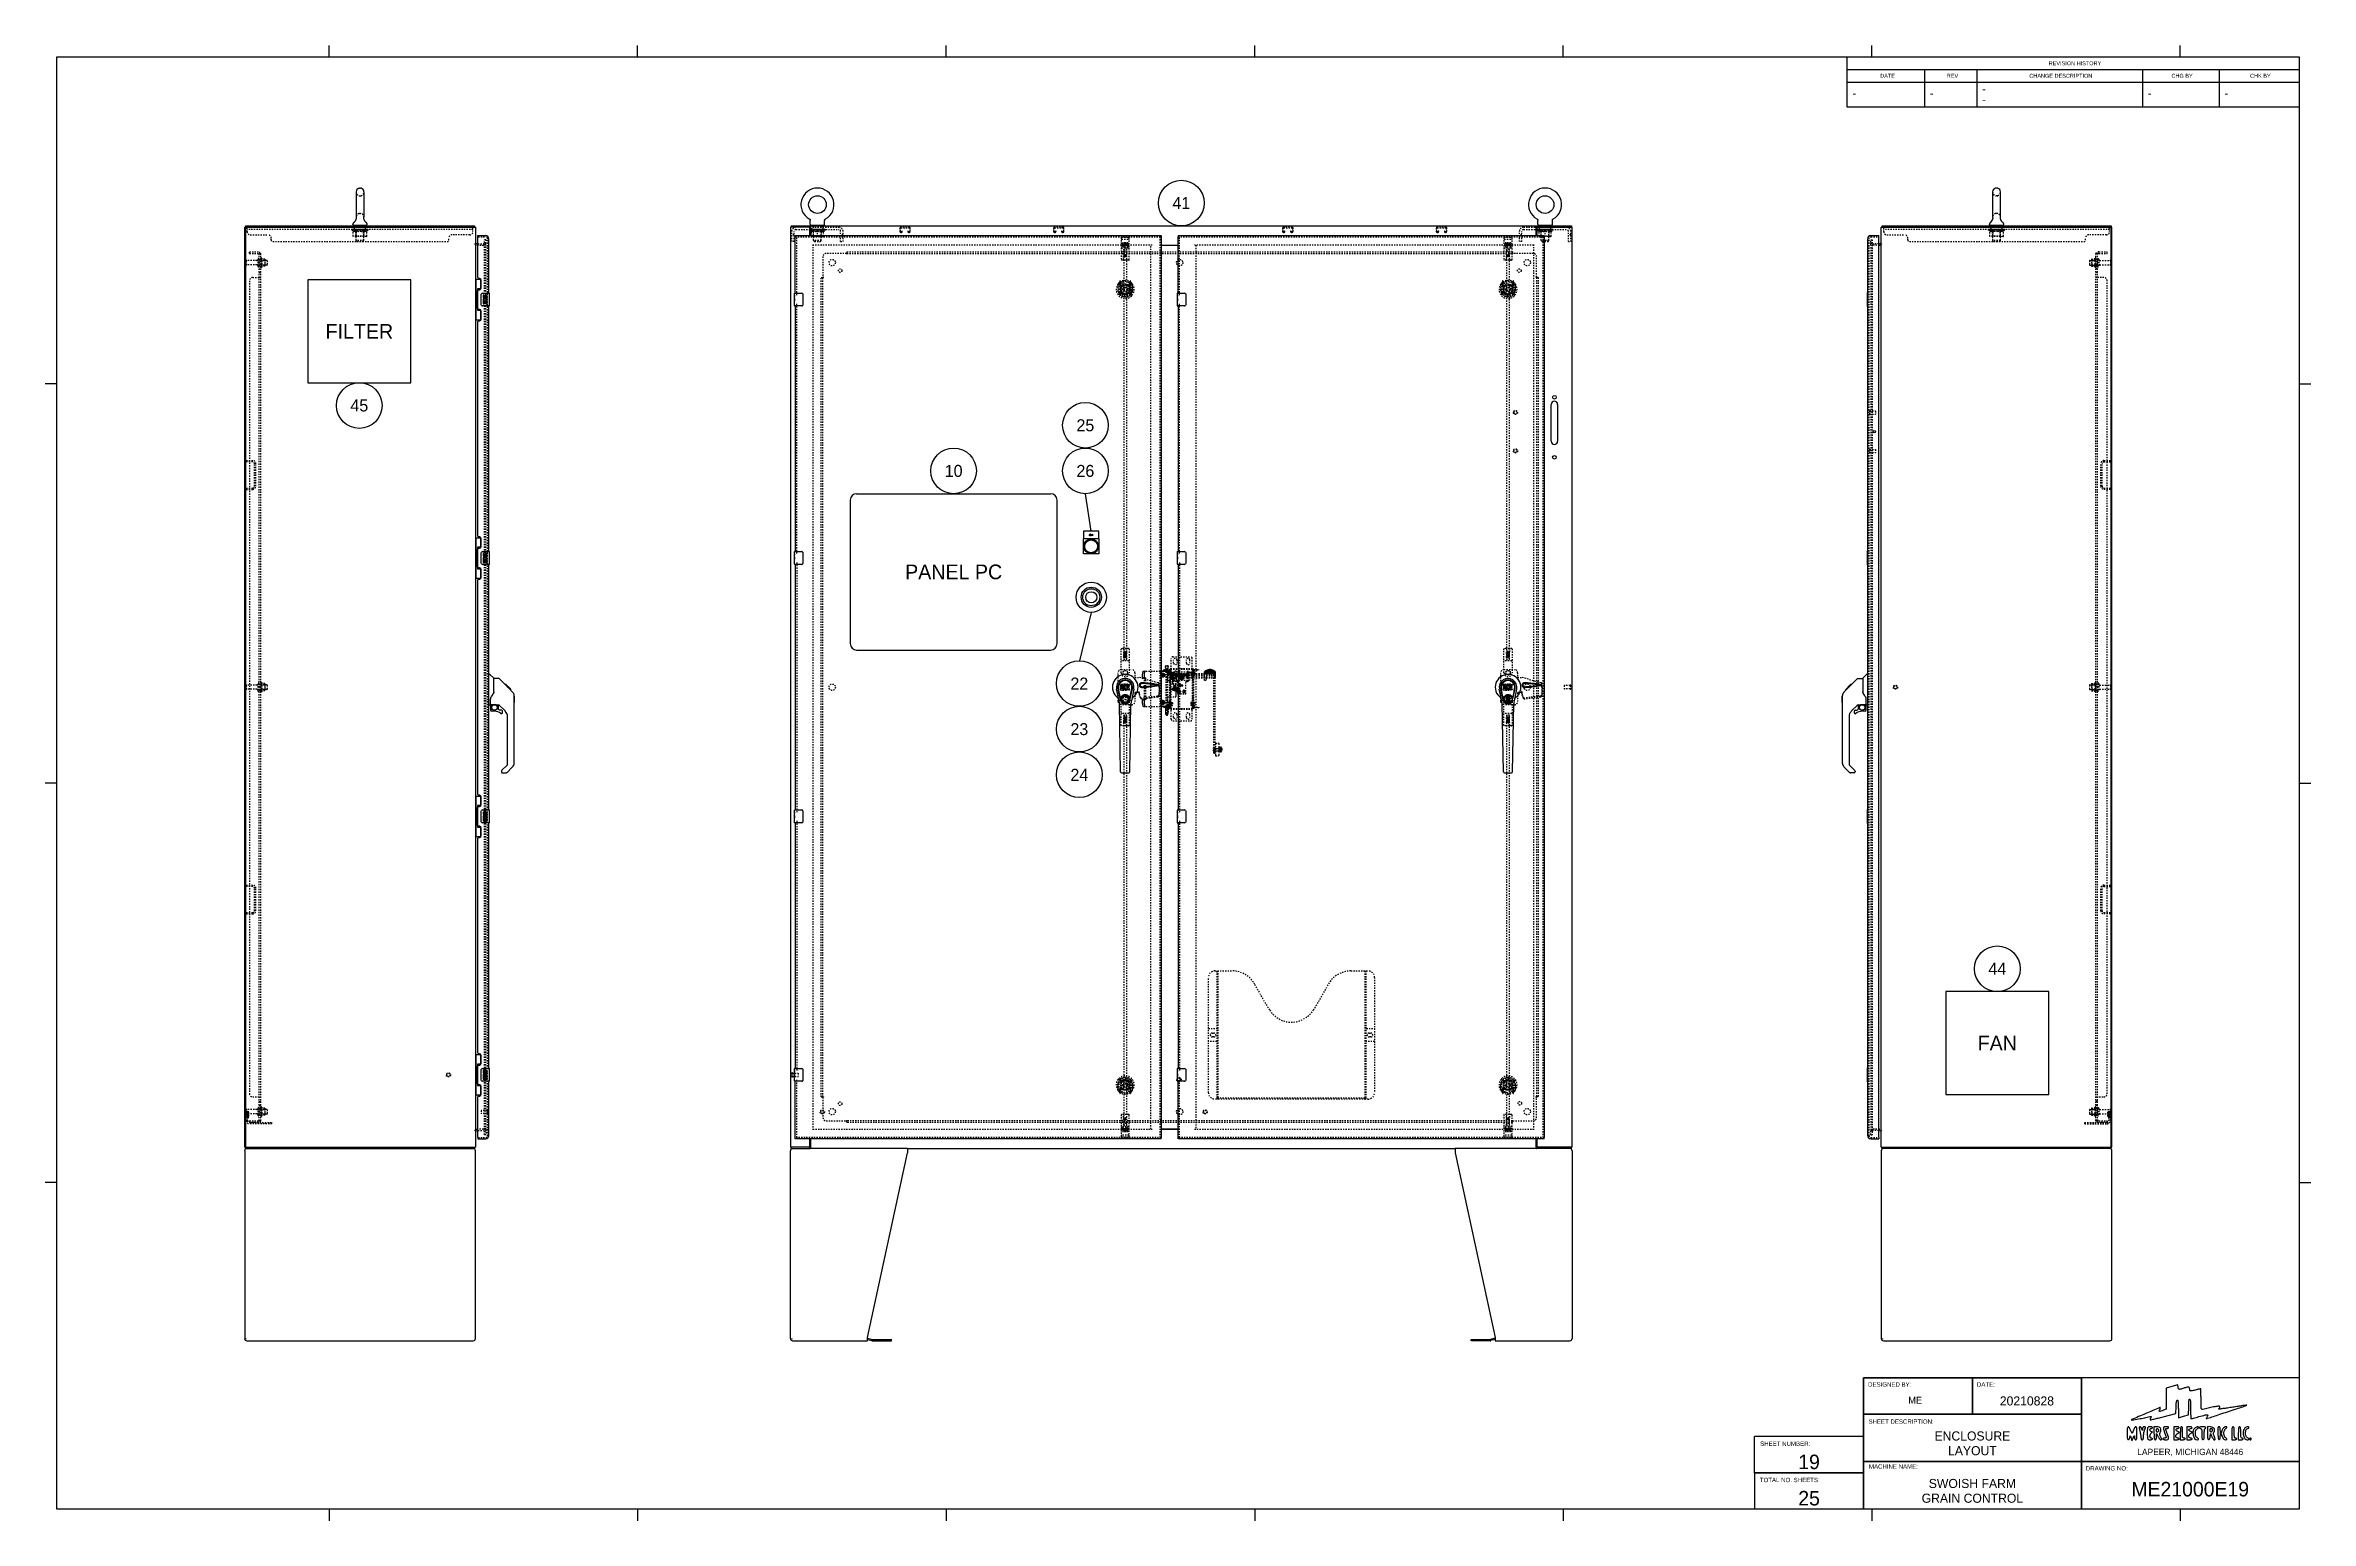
# Model space of a CAD drawing. Header units: inches. Extents: x -15 to 162, y -14 to 102.
import ezdxf
from ezdxf.enums import TextEntityAlignment as Align

# ---------------------------------------------------------------- set-up
doc = ezdxf.new("R2010")
doc.units = ezdxf.units.IN
doc.header["$MEASUREMENT"] = 0
doc.linetypes.add('HIDDEN', pattern=[0.2, 0.1, -0.1])
for name, color, linetype in [('ATTRIBUTE', 3, 'Continuous'), ('DEFAULT_2', 8, 'HIDDEN'), ('MAIN_OR_RIGHT_DOOR_ASSEMBLY', 7, 'Continuous'), ('SECONDARY_OR_LEFT_DOOR_ASSEMBLY', 7, 'Continuous'), ('SUBPANEL', 7, 'Continuous'), ('TITLE BLOCK', 8, 'Continuous')]:
    doc.layers.add(name, color=color, linetype=linetype)
doc.styles.add('Text Style48', font='arial.ttf')
doc.styles.add('Title Block', font='arial.ttf')
doc.dimstyles.get("Standard").update_dxf_attribs({"dimtxt": 0.18, "dimasz": 0.18, "dimexe": 0.18, "dimexo": 0.0625, "dimgap": 0.09, "dimtad": 0, "dimtih": 1, "dimtoh": 1, "dimdec": 4, "dimzin": 0, "dimdsep": 46, "dimtxsty": 'Standard', "dimcen": 0.09, "dimadec": 0, "dimazin": 0, "dimtfac": 1, "dimtdec": 4, "dimtofl": 0, "dimtmove": 0, "dimatfit": 3, "dimfxl": 1, "dimtolj": 1, "dimtzin": 0, "dimarcsym": 0})

msp = doc.modelspace()

# ---------------------------------------------------------------- texts
at = {"linetype": 'Continuous'}
for s, p in [('41', (73.99, 89.27)), ('45', (9.83, 73.47)), ('25', (66.5, 71.93)), ('10', (56.22, 68.37)), ('26', (66.5, 68.37)), ('22', (66.03, 51.78)), ('23', (66.03, 48.22)), ('24', (66.03, 44.66)), ('44', (137.68, 29.52))]:
    msp.add_text(s, height=0.937, dxfattribs=at).set_placement(p, align=Align.MIDDLE)

# ---------------------------------------------------------------- blocks, each defined once
blk = doc.blocks.new('*U15')
for points in [[(32.054, -20.144), (31.965, -20.168), (31.965, -20.327), (31.965, -20.486), (31.923, -20.504, -0.011575), (31.883, -20.519, -0.123232), (31.867, -20.521, -0.429207), (31.861, -20.514, -0.075017), (31.868, -20.496, 0.016852), (31.873, -20.486, 0.025956), (31.876, -20.477, 0.023649), (31.878, -20.469, 0.279589), (31.877, -20.467, 0.284075), (31.868, -20.465, 0.000271), (31.655, -20.556, 0.000261), (31.442, -20.646, 0.53109), (31.441, -20.652, 0.246522), (31.448, -20.654, 0.00061), (31.546, -20.636, 0.004193), (31.64, -20.618, 0.007465), (31.717, -20.601, -0.015975), (31.734, -20.598, -0.282061), (31.739, -20.6, -0.273563), (31.739, -20.605, -0.015249), (31.732, -20.62, 0.017165), (31.727, -20.631, 0.026009), (31.723, -20.64, 0.023795), (31.721, -20.647, 0.264845), (31.722, -20.65, 0.252928), (31.726, -20.651, 0.000628), (31.781, -20.638, 0.003645), (31.845, -20.622, 0.002235), (31.919, -20.603), (32.112, -20.552), (32.115, -20.455, -0.010367), (32.118, -20.412, -0.026178), (32.122, -20.381, -0.031698), (32.127, -20.36, -0.239908), (32.134, -20.352, -0.419857), (32.142, -20.356, -0.045779), (32.146, -20.378, -0.024307), (32.149, -20.416, -0.005069), (32.15, -20.483), (32.15, -20.618), (32.226, -20.596), (32.303, -20.575), (32.307, -20.456, -0.006157), (32.312, -20.343, -0.658537), (32.322, -20.339, -0.186335), (32.333, -20.365, -0.005262), (32.334, -20.485, 0.005914), (32.335, -20.541, 0.009837), (32.337, -20.589, 0.003836), (32.34, -20.629, 0.391449), (32.343, -20.632, 0.061218), (32.35, -20.631, 0.00131), (32.382, -20.623, 0.002999), (32.42, -20.613, 0.002016), (32.463, -20.601, -0.003186), (32.559, -20.576, -0.067949), (32.588, -20.572, -0.478278), (32.595, -20.581, -0.088254), (32.586, -20.603, 0.012281), (32.576, -20.619, 0.091596), (32.573, -20.627, 0.398502), (32.575, -20.63, 0.138134), (32.581, -20.63, -0.003563), (32.594, -20.626, -0.00004), (32.681, -20.598, -0.000124), (32.78, -20.565, -0.000081), (32.896, -20.527, 0.001179), (33.01, -20.49, 0.001986), (33.105, -20.458, 0.000178), (33.19, -20.429, 0.555583), (33.19, -20.428, 0.236023), (33.187, -20.427, 0.000327), (33.126, -20.435, 0.002563), (33.057, -20.446, 0.001565), (32.976, -20.459, -0.003318), (32.894, -20.471, -0.005578), (32.826, -20.48, -0.001265), (32.767, -20.488, -0.449485), (32.764, -20.485, -0.11724), (32.765, -20.481, -0.028143), (32.768, -20.475, -0.027379), (32.773, -20.469, -0.024139), (32.779, -20.463, 0.467866), (32.777, -20.449, 0.180834), (32.756, -20.443, 0.025752), (32.684, -20.455, 0.002782), (32.521, -20.491, -0.190393), (32.506, -20.489, -0.219476), (32.497, -20.476, -0.042404), (32.494, -20.444, -0.002122), (32.494, -20.337, 0.001799), (32.493, -20.276, 0.003005), (32.493, -20.224, 0.000364), (32.492, -20.179, 0.422075), (32.491, -20.178, 0.051145), (32.488, -20.178, 0.000352), (32.469, -20.183, 0.00137), (32.446, -20.189, 0.000875), (32.42, -20.196, -0.007336), (32.36, -20.211, -0.089549), (32.337, -20.212, -0.269745), (32.326, -20.204, -0.098452), (32.322, -20.184, 0.096414), (32.318, -20.163, 0.269666), (32.307, -20.155, 0.097854), (32.284, -20.156, 0.009273), (32.231, -20.171, -0.006091), (32.178, -20.187, -0.11754), (32.161, -20.187, -0.279731), (32.152, -20.179, -0.043108), (32.147, -20.155), (32.144, -20.12)], [(31.376, -20.853, 0.007316), (31.376, -20.903, 0.03703), (31.379, -20.931, 0.08138), (31.385, -20.946, 0.273713), (31.393, -20.951, 0.168316), (31.4, -20.949, 0.08124), (31.407, -20.942, 0.064959), (31.412, -20.931, 0.046944), (31.415, -20.918, -0.004779), (31.419, -20.895, -0.516008), (31.421, -20.894, -0.198593), (31.424, -20.897, -0.002061), (31.433, -20.927), (31.446, -20.97), (31.465, -20.927, -0.002235), (31.478, -20.897, -0.18041), (31.482, -20.894, -0.528171), (31.484, -20.895, -0.006158), (31.485, -20.918, 0.041084), (31.487, -20.932, 0.082191), (31.491, -20.943, 0.115162), (31.497, -20.949, 0.148642), (31.505, -20.951, 0.258593), (31.514, -20.946, 0.093584), (31.519, -20.932, 0.039364), (31.522, -20.905, 0.006994), (31.523, -20.853, 0.013793), (31.521, -20.779, 0.202366), (31.51, -20.756, 0.473475), (31.494, -20.759, 0.029852), (31.47, -20.807), (31.448, -20.859), (31.425, -20.807, 0.025807), (31.401, -20.761, 0.482182), (31.387, -20.759, 0.196031), (31.377, -20.78, 0.011101)], [(31.567, -20.819, -0.011228), (31.574, -20.847, -0.010219), (31.579, -20.875, -0.010287), (31.583, -20.9, -0.032245), (31.584, -20.918, 0.039687), (31.586, -20.932, 0.085127), (31.589, -20.943, 0.122098), (31.595, -20.949, 0.146572), (31.603, -20.951, 0.173501), (31.611, -20.948, 0.129272), (31.617, -20.94, 0.071071), (31.62, -20.926, 0.021401), (31.621, -20.904, -0.029143), (31.623, -20.882, -0.015863), (31.627, -20.855, -0.015759), (31.632, -20.828, -0.024047), (31.639, -20.806, 0.006971), (31.65, -20.774, 0.108397), (31.651, -20.762, 0.306008), (31.646, -20.757, 0.065683), (31.633, -20.755, 0.079521), (31.622, -20.757, 0.130985), (31.615, -20.762, 0.118265), (31.61, -20.77, 0.05793), (31.608, -20.783), (31.607, -20.81), (31.594, -20.783, 0.041935), (31.588, -20.772, 0.047128), (31.58, -20.763, 0.052891), (31.572, -20.757, 0.139403), (31.565, -20.755, 0.270303), (31.559, -20.759, 0.136249), (31.557, -20.768, 0.049563), (31.559, -20.786, 0.008812)], [(31.681, -20.795, 0.020019), (31.679, -20.815, 0.008766), (31.679, -20.841, 0.008659), (31.679, -20.868, 0.011456), (31.681, -20.894, 0.012553), (31.684, -20.929, 0.119947), (31.69, -20.943, 0.198295), (31.7, -20.95, 0.045204), (31.721, -20.951, 0.032751), (31.735, -20.951, 0.050337), (31.746, -20.948, 0.065043), (31.754, -20.944, 0.249719), (31.757, -20.939, 0.148195), (31.755, -20.934, 0.098894), (31.751, -20.93, 0.082425), (31.745, -20.928, 0.064853), (31.738, -20.927, -0.299278), (31.724, -20.918, -0.111821), (31.72, -20.894, -0.087579), (31.726, -20.866, -0.134363), (31.741, -20.846, 0.005777), (31.755, -20.835, 0.22845), (31.757, -20.832, 0.395521), (31.755, -20.83, 0.011517), (31.741, -20.829, -0.224035), (31.726, -20.822, -0.153467), (31.72, -20.804, -0.166632), (31.724, -20.787, -0.247969), (31.738, -20.779, 0.064853), (31.745, -20.779, 0.082425), (31.751, -20.776, 0.098894), (31.755, -20.772, 0.148195), (31.757, -20.767, 0.249255), (31.754, -20.762, 0.065248), (31.746, -20.758, 0.050468), (31.735, -20.756, 0.032852), (31.721, -20.755, 0.039619), (31.701, -20.756, 0.15851), (31.691, -20.762, 0.139501), (31.685, -20.773, 0.028245)], [(31.781, -20.853, 0.006994), (31.782, -20.905, 0.039364), (31.785, -20.932, 0.093584), (31.79, -20.946, 0.258593), (31.8, -20.951, 0.171382), (31.808, -20.949, 0.12597), (31.814, -20.941, 0.071752), (31.817, -20.927, 0.023085), (31.819, -20.905), (31.819, -20.859), (31.843, -20.905, 0.029092), (31.854, -20.923, 0.036571), (31.866, -20.938, 0.03977), (31.877, -20.948, 0.167418), (31.886, -20.951, 0.107056), (31.895, -20.95, 0.307114), (31.898, -20.945, 0.098199), (31.895, -20.935, 0.009507), (31.884, -20.912, -0.028488), (31.874, -20.89, -0.074064), (31.87, -20.872, -0.074591), (31.872, -20.855, -0.029202), (31.879, -20.832, 0.067378), (31.886, -20.797, 0.179306), (31.879, -20.774, 0.173835), (31.859, -20.759, 0.062714), (31.823, -20.755), (31.781, -20.755)], [(31.849, -20.81, -0.063462), (31.848, -20.819, -0.063483), (31.844, -20.828, -0.069477), (31.839, -20.834, -0.116646), (31.833, -20.838, -0.186684), (31.827, -20.838, -0.16323), (31.822, -20.833, -0.092267), (31.819, -20.824, -0.034783), (31.818, -20.81, -0.034783), (31.819, -20.797, -0.092267), (31.822, -20.787, -0.16323), (31.827, -20.783, -0.186684), (31.833, -20.783, -0.116646), (31.839, -20.786, -0.069477), (31.844, -20.793, -0.063483), (31.848, -20.801, -0.063462)], [(31.924, -20.764, 0.185345), (31.923, -20.771, 0.012116), (31.927, -20.791, 0.016298), (31.933, -20.814, 0.011366), (31.942, -20.841, -0.004936), (31.961, -20.896, -0.082876), (31.964, -20.915, -0.305016), (31.958, -20.924, -0.093948), (31.941, -20.927, 0.048028), (31.931, -20.928, 0.068025), (31.923, -20.93, 0.088204), (31.918, -20.934, 0.191087), (31.916, -20.939, 0.277684), (31.919, -20.944, 0.052312), (31.929, -20.948, 0.042582), (31.943, -20.951, 0.027026), (31.959, -20.951, 0.060806), (31.989, -20.948, 0.293992), (32, -20.936, 0.120504), (31.999, -20.912, 0.008947), (31.978, -20.849, -0.003873), (31.963, -20.803, -0.079133), (31.961, -20.788, -0.31512), (31.965, -20.782, -0.087652), (31.978, -20.779, 0.04941), (31.988, -20.779, 0.069405), (31.995, -20.776, 0.089576), (32, -20.772, 0.186826), (32.002, -20.767, 0.359992), (31.995, -20.758, 0.038107), (31.966, -20.755, 0.037892), (31.937, -20.756, 0.229395)], [(32.082, -20.853), (32.082, -20.951), (32.122, -20.951, 0.029145), (32.137, -20.951, 0.045523), (32.15, -20.948, 0.057272), (32.159, -20.944, 0.26699), (32.162, -20.939, 0.191087), (32.16, -20.934, 0.088204), (32.155, -20.93, 0.068025), (32.147, -20.928, 0.048028), (32.137, -20.927, -0.22988), (32.119, -20.918, -0.177271), (32.112, -20.897, -0.131929), (32.12, -20.87, -0.130712), (32.14, -20.852), (32.167, -20.837), (32.14, -20.827, -0.104724), (32.121, -20.815, -0.188258), (32.113, -20.799, -0.257133), (32.12, -20.785, -0.155961), (32.137, -20.779, 0.048028), (32.147, -20.779, 0.068025), (32.155, -20.776, 0.088204), (32.16, -20.772, 0.191087), (32.162, -20.767, 0.266956), (32.159, -20.762, 0.057262), (32.15, -20.758, 0.04552), (32.137, -20.756, 0.029145), (32.122, -20.755), (32.082, -20.755)], [(32.18, -20.853), (32.18, -20.951), (32.213, -20.951, 0.034237), (32.227, -20.951, 0.039166), (32.239, -20.948, 0.042873), (32.249, -20.944, 0.138974), (32.254, -20.939, 0.21303), (32.255, -20.935, 0.177792), (32.252, -20.93, 0.099774), (32.245, -20.928, 0.045834), (32.235, -20.927, -0.117317), (32.221, -20.923, -0.215978), (32.214, -20.914, -0.069512), (32.211, -20.894, -0.005651), (32.213, -20.841, 0.00763), (32.215, -20.795, 0.04558), (32.213, -20.772, 0.116497), (32.208, -20.759, 0.240237), (32.199, -20.755, 0.258373), (32.19, -20.76, 0.093426), (32.184, -20.774, 0.039346), (32.181, -20.802, 0.006998)], [(32.279, -20.853), (32.279, -20.951), (32.319, -20.951, 0.029145), (32.334, -20.951, 0.045523), (32.347, -20.948, 0.057272), (32.356, -20.944, 0.26699), (32.359, -20.939, 0.191087), (32.357, -20.934, 0.088204), (32.351, -20.93, 0.068025), (32.343, -20.928, 0.048028), (32.334, -20.927, -0.22988), (32.316, -20.918, -0.177271), (32.309, -20.897, -0.131929), (32.317, -20.87, -0.130712), (32.337, -20.852), (32.364, -20.837), (32.337, -20.827, -0.073774), (32.317, -20.817, -0.21909), (32.31, -20.804, -0.256412), (32.316, -20.791, -0.092814), (32.334, -20.783, 0.062734), (32.355, -20.775, 0.412254), (32.357, -20.765, 0.231771), (32.346, -20.757, 0.040045), (32.319, -20.755), (32.279, -20.755)], [(32.395, -20.779, 0.157965), (32.373, -20.824, 0.093693), (32.375, -20.883, 0.104867), (32.397, -20.933, 0.238867), (32.433, -20.951, 0.067597), (32.45, -20.949, 0.342889), (32.456, -20.942, 0.213846), (32.451, -20.931, 0.037361), (32.432, -20.917, -0.080305), (32.421, -20.907, -0.081907), (32.413, -20.894, -0.063489), (32.409, -20.877, -0.027883), (32.408, -20.853, -0.027883), (32.409, -20.829, -0.063489), (32.413, -20.812, -0.081907), (32.421, -20.799, -0.080305), (32.432, -20.789, 0.025323), (32.442, -20.782, 0.03201), (32.45, -20.775, 0.033519), (32.455, -20.769, 0.163755), (32.457, -20.764, 0.339728), (32.451, -20.756, 0.126675), (32.435, -20.756, 0.075222), (32.414, -20.765, 0.060543)], [(32.469, -20.767, 0.148195), (32.471, -20.772, 0.098894), (32.475, -20.776, 0.082425), (32.481, -20.779, 0.064853), (32.488, -20.779, -0.241448), (32.497, -20.784, -0.103378), (32.502, -20.797, -0.044348), (32.505, -20.821, -0.008455), (32.506, -20.865, 0.008455), (32.507, -20.91, 0.044348), (32.51, -20.934, 0.103378), (32.515, -20.947, 0.241448), (32.524, -20.951, 0.241448), (32.533, -20.947, 0.103378), (32.539, -20.934, 0.044348), (32.542, -20.91, 0.008455), (32.543, -20.865, -0.01259), (32.544, -20.832, -0.022889), (32.546, -20.804, -0.020168), (32.55, -20.783, -0.350432), (32.555, -20.779, 0.099038), (32.56, -20.779, 0.097945), (32.564, -20.776, 0.097945), (32.566, -20.772, 0.099038), (32.567, -20.767, 0.295869), (32.564, -20.762, 0.04382), (32.553, -20.758, 0.037669), (32.537, -20.756, 0.023598), (32.518, -20.755, 0.023598), (32.499, -20.756, 0.037669), (32.484, -20.758, 0.04382), (32.472, -20.762, 0.295869)], [(32.592, -20.852, 0.00721), (32.593, -20.903, 0.036993), (32.596, -20.931, 0.081942), (32.601, -20.946, 0.273266), (32.61, -20.951, 0.189289), (32.618, -20.948, 0.095755), (32.624, -20.94, 0.061849), (32.629, -20.925, 0.026537), (32.631, -20.905), (32.635, -20.859), (32.659, -20.905, 0.032145), (32.682, -20.944, 0.245611), (32.7, -20.953, 0.484084), (32.708, -20.943, 0.042423), (32.696, -20.906, -0.020374), (32.687, -20.881, -0.065919), (32.684, -20.863, -0.085082), (32.685, -20.848, -0.050766), (32.692, -20.831, 0.105404), (32.7, -20.803, 0.180604), (32.694, -20.781, 0.147367), (32.672, -20.765, 0.064415), (32.637, -20.757), (32.592, -20.753)], [(32.664, -20.807, -0.041303), (32.661, -20.818, -0.056112), (32.657, -20.827, -0.069458), (32.652, -20.833, -0.193098), (32.647, -20.835, -0.193098), (32.642, -20.833, -0.069458), (32.637, -20.827, -0.056112), (32.633, -20.818, -0.041303), (32.631, -20.807, -0.04615), (32.63, -20.795, -0.12236), (32.633, -20.786, -0.161672), (32.639, -20.781, -0.100145), (32.647, -20.779, -0.100145), (32.656, -20.781, -0.161672), (32.662, -20.786, -0.12236), (32.664, -20.795, -0.04615)], [(32.75, -20.853, 0.008462), (32.752, -20.9, 0.032832), (32.756, -20.929, 0.057973), (32.762, -20.946, 0.291159), (32.77, -20.951, 0.293716), (32.778, -20.946, 0.065472), (32.783, -20.93, 0.03385), (32.786, -20.902, 0.007802), (32.787, -20.853, 0.006304), (32.786, -20.799, 0.045192), (32.783, -20.773, 0.124489), (32.777, -20.76, 0.220503), (32.766, -20.755, 0.218721), (32.756, -20.76, 0.136927), (32.75, -20.772, 0.046094), (32.748, -20.798, 0.005761)], [(32.843, -20.764, 0.094659), (32.828, -20.779, 0.041125), (32.814, -20.803, 0.040818), (32.804, -20.829, 0.069353), (32.801, -20.853, 0.081353), (32.806, -20.885, 0.058894), (32.822, -20.918, 0.062991), (32.842, -20.943, 0.192104), (32.863, -20.951, 0.039041), (32.881, -20.95, 0.371636), (32.885, -20.945, 0.182794), (32.882, -20.935, 0.013412), (32.862, -20.915, -0.061571), (32.853, -20.902, -0.039751), (32.845, -20.886, -0.039427), (32.84, -20.869, -0.055778), (32.838, -20.853, -0.055778), (32.84, -20.837, -0.039427), (32.845, -20.82, -0.039751), (32.853, -20.804, -0.061571), (32.862, -20.792, 0.01161), (32.872, -20.782, 0.016057), (32.88, -20.773, 0.012597), (32.886, -20.765, 0.157369), (32.887, -20.761, 0.356709), (32.883, -20.756, 0.068557), (32.871, -20.755, 0.056583), (32.855, -20.758, 0.072396)], [(32.961, -20.853), (32.961, -20.951), (32.997, -20.951, 0.031626), (33.012, -20.951, 0.048861), (33.023, -20.948, 0.06271), (33.032, -20.944, 0.254951), (33.034, -20.939, 0.148195), (33.033, -20.934, 0.098894), (33.029, -20.93, 0.082425), (33.023, -20.928, 0.064853), (33.016, -20.927, -0.241448), (33.007, -20.922, -0.103378), (33.001, -20.909, -0.044348), (32.998, -20.885, -0.008455), (32.997, -20.841, 0.008455), (32.997, -20.796, 0.044348), (32.994, -20.772, 0.103378), (32.988, -20.76, 0.241448), (32.979, -20.755, 0.258593), (32.97, -20.76, 0.093584), (32.964, -20.774, 0.039364), (32.961, -20.802, 0.006994)], [(33.059, -20.853), (33.059, -20.951), (33.096, -20.951, 0.031626), (33.11, -20.951, 0.048861), (33.122, -20.948, 0.06271), (33.13, -20.944, 0.254951), (33.133, -20.939, 0.148195), (33.131, -20.934, 0.098894), (33.127, -20.93, 0.082425), (33.121, -20.928, 0.064853), (33.114, -20.927, -0.241448), (33.105, -20.922, -0.103378), (33.099, -20.909, -0.044348), (33.096, -20.885, -0.008455), (33.096, -20.841, 0.008455), (33.095, -20.796, 0.044348), (33.092, -20.772, 0.103378), (33.086, -20.76, 0.241448), (33.077, -20.755, 0.258593), (33.068, -20.76, 0.093584), (33.063, -20.774, 0.039364), (33.06, -20.802, 0.006994)], [(33.152, -20.782, 0.126643), (33.134, -20.83, 0.08921), (33.138, -20.888, 0.103093), (33.16, -20.935, 0.231798), (33.195, -20.951, 0.067597), (33.212, -20.949, 0.342889), (33.218, -20.942, 0.213846), (33.213, -20.931, 0.037361), (33.194, -20.917, -0.194574), (33.173, -20.889, -0.074599), (33.169, -20.84, -0.083057), (33.179, -20.795, -0.305325), (33.201, -20.779, 0.070083), (33.208, -20.779, 0.085896), (33.214, -20.776, 0.100138), (33.217, -20.772, 0.138107), (33.219, -20.767, 0.324907), (33.211, -20.757, 0.134586), (33.192, -20.756, 0.087499), (33.169, -20.765, 0.097748)], [(33.231, -20.939, 0.099038), (33.232, -20.944, 0.097945), (33.234, -20.948, 0.097945), (33.238, -20.951, 0.099038), (33.243, -20.951, 0.099038), (33.248, -20.951, 0.097945), (33.252, -20.948, 0.097945), (33.255, -20.944, 0.099038), (33.255, -20.939, 0.099038), (33.255, -20.934, 0.097945), (33.252, -20.93, 0.097945), (33.248, -20.928, 0.099038), (33.243, -20.927, 0.099038), (33.238, -20.928, 0.097945), (33.234, -20.93, 0.097945), (33.232, -20.934, 0.099038)]]:
    blk.add_lwpolyline(points, format="xyb", close=True)
at = {"layer": 'TITLE BLOCK'}
for p, q in [((0, -22.002), (0, 0)), ((0, 0), (33.98, 0)), ((4.125, 0), (4.125, 0.176)), ((8.801, 0), (8.801, 0.176)), ((13.476, 0), (13.476, 0.176)), ((18.152, 0), (18.152, 0.176)), ((22.827, 0), (22.827, 0.176)), ((27.131, -0.763), (27.131, 0)), ((27.503, 0), (27.503, 0.176)), ((32.178, 0), (32.178, 0.176)), ((33.98, 0), (33.98, -22.002)), ((27.131, -0.19), (28.303, -0.19)), ((27.136, 0), (33.98, 0)), ((28.303, -0.19), (28.303, -0.38)), ((28.303, -0.19), (29.095, -0.19)), ((28.303, -0.19), (28.303, -0.38)), ((29.095, -0.19), (29.095, -0.38)), ((29.095, -0.19), (31.608, -0.19)), ((29.095, -0.19), (29.095, -0.38)), ((31.608, -0.19), (31.608, -0.38)), ((31.608, -0.19), (32.77, -0.19)), ((31.608, -0.19), (31.608, -0.38)), ((32.77, -0.19), (32.77, -0.38)), ((32.77, -0.19), (33.98, -0.19)), ((32.77, -0.19), (32.77, -0.38)), ((33.98, 0), (33.98, -0.763)), ((27.131, -0.38), (28.303, -0.38)), ((28.303, -0.38), (28.303, -0.763)), ((28.303, -0.38), (29.095, -0.38)), ((28.303, -0.38), (28.303, -0.763)), ((29.095, -0.38), (29.095, -0.763)), ((29.095, -0.38), (31.608, -0.38)), ((29.095, -0.38), (29.095, -0.763)), ((31.608, -0.38), (31.608, -0.763)), ((31.608, -0.38), (32.77, -0.38)), ((31.608, -0.38), (31.608, -0.763)), ((32.77, -0.38), (32.77, -0.763)), ((32.77, -0.38), (33.98, -0.38)), ((32.77, -0.38), (32.77, -0.763)), ((33.98, -0.763), (27.131, -0.763)), ((0, -4.951), (-0.176, -4.951)), ((33.98, -4.951), (34.156, -4.951)), ((0, -11.001), (-0.176, -11.001)), ((33.98, -11.001), (34.156, -11.001)), ((0, -17.052), (-0.176, -17.052)), ((33.98, -17.052), (34.156, -17.052)), ((33.98, -20.012), (30.68, -20.012)), ((27.379, -20.902), (25.729, -20.902)), ((25.729, -21.452), (25.729, -20.902)), ((25.729, -21.452), (25.729, -22.002)), ((33.98, -22.002), (0, -22.002)), ((4.125, -22.002), (4.125, -22.178)), ((8.801, -22.002), (8.801, -22.178)), ((13.476, -22.002), (13.476, -22.178)), ((18.152, -22.002), (18.152, -22.178)), ((22.827, -22.002), (22.827, -22.178)), ((27.503, -22.002), (27.503, -22.178)), ((32.178, -22.002), (32.178, -22.178))]:
    blk.add_line(p, q, dxfattribs=at)
at = {"layer": 'TITLE BLOCK', "linetype": 'Continuous', "lineweight": 35}
for p, q in [((27.379, -22.002), (27.379, -20.012)), ((27.379, -20.012), (30.68, -20.012)), ((29.029, -20.012), (29.029, -20.562)), ((30.68, -22.002), (30.68, -20.012)), ((27.379, -20.562), (30.68, -20.562)), ((27.379, -21.282), (30.68, -21.282)), ((30.68, -21.282), (33.98, -21.282)), ((25.729, -21.452), (27.379, -21.452))]:
    blk.add_line(p, q, dxfattribs=at)
blk.add_text('LAPEER, MICHIGAN 48446', height=0.09563).set_placement((32.33, -21.136), align=Align.MIDDLE_CENTER)
at = {"layer": 'ATTRIBUTE'}
for p in [(27.212, -0.61), (28.384, -0.61), (29.176, -0.546), (29.176, -0.71), (31.689, -0.61), (32.851, -0.61)]:
    blk.add_text('-', height=0.125, dxfattribs=at).set_placement(p)
blk.add_text('ME', height=0.1031, dxfattribs=at).set_placement((28.162, -20.352), align=Align.MIDDLE_CENTER)
for tag, height, p in [('DESDATE', 0.138, (29.855, -20.363)), ('DESCRIPTION1', 0.138, (29.029, -20.894)), ('SHEET', 0.22, (26.554, -21.287)), ('DESCRIPTION2', 0.138, (29.029, -21.117)), ('MACHNAME1', 0.138, (29.029, -21.614)), ('DRAWINGNUM', 0.22, (32.33, -21.7)), ('MACHNAME2', 0.138, (29.029, -21.837))]:
    blk.add_attdef(tag, text='', height=height, dxfattribs=at).set_placement(p, align=Align.MIDDLE)
blk.add_attdef('TOTAL', text='', height=0.22, dxfattribs=at).set_placement((26.554, -21.837), align=Align.MIDDLE_CENTER)
at = {"layer": 'TITLE BLOCK'}
for s, insert, char_height, attachment_point, style in [('DATE', (27.632, -0.315), 0.06, 7, 'Text Style48'), ('REV', (28.641, -0.315), 0.06, 7, 'Text Style48'), ('CHANGE DESCRIPTION', (29.892, -0.316), 0.06, 7, 'Text Style48'), ('REVISION HISTORY', (30.185, -0.126), 0.06, 7, 'Text Style48'), ('CHG BY', (32.046, -0.316), 0.06, 7, 'Text Style48'), ('CHK BY', (33.237, -0.316), 0.06, 7, 'Text Style48'), ('DESIGNED BY:', (27.448, -20.081), 0.06601, 1, 'Title Block'), ('DATE:', (29.098, -20.081), 0.066, 1, 'Title Block'), ('SHEET DESCRIPTION:', (27.454, -20.643), 0.06601, 1, 'Title Block'), ('SHEET NUMBER:', (25.813, -20.978), 0.06601, 1, 'Title Block'), ('TOTAL NO. SHEETS:', (25.808, -21.528), 0.06601, 1, 'Title Block'), ('MACHINE NAME:', (27.461, -21.324), 0.06601, 1, 'Title Block')]:
    blk.add_mtext(s, dxfattribs=dict(at, insert=insert, char_height=char_height, attachment_point=attachment_point, style=style))
at = {"layer": 'TITLE BLOCK', "insert": (30.748, -21.351), "char_height": 0.06601, "width": 0.63532, "attachment_point": 1, "style": 'Title Block'}
blk.add_mtext('DRAWING NO:', dxfattribs=at)
blk = doc.blocks.new('ENCLOSURE')
at = {"color": 7, "linetype": 'Continuous'}
for p, q in [((9.84, 90.44), (9.93, 90.44)), ((137.67, 90.44), (137.58, 90.44)), ((9.58, 90.14), (9.58, 88.16)), ((10.19, 90.14), (10.19, 88.16)), ((137.32, 88.16), (137.32, 90.14)), ((137.93, 88.16), (137.93, 90.14)), ((0.94, 87.39), (0.89, 87.39)), ((0.94, 87.49), (0.94, 87.39)), ((0.94, 87.49), (18.81, 87.49)), ((9.32, 87.59), (9.32, 87.63)), ((9.39, 87.52), (9.39, 87.49)), ((10.39, 87.52), (9.39, 87.52)), ((9.59, 88.02), (9.58, 88.01)), ((10.18, 88.08), (10.18, 88.09)), ((10.18, 88.09), (10.18, 88.09)), ((10.18, 88.07), (10.18, 88.08)), ((10.18, 88.08), (10.18, 88.08)), ((10.18, 88.06), (10.18, 88.07)), ((10.18, 88.07), (10.18, 88.07)), ((10.18, 88.05), (10.18, 88.06)), ((10.18, 88.06), (10.18, 88.06)), ((10.18, 88.04), (10.18, 88.05)), ((10.18, 88.05), (10.18, 88.05)), ((10.18, 88.04), (10.18, 88.04)), ((10.18, 88.03), (10.18, 88.04)), ((10.18, 88.03), (10.18, 88.03)), ((10.18, 88.02), (10.18, 88.03)), ((10.39, 87.52), (10.39, 87.49)), ((10.45, 87.59), (10.45, 87.63)), ((18.81, 87.49), (18.81, 87.39)), ((18.82, 87.45), (18.82, 87.46)), ((43.54, 87.49), (43.54, 87.39)), ((43.54, 87.49), (104.44, 87.49)), ((44.96, 88.03), (44.96, 88.03)), ((44.96, 88.03), (44.96, 88.02)), ((44.96, 88.03), (44.96, 88.03)), ((44.96, 88.03), (44.96, 88.03)), ((44.96, 88.02), (44.97, 88.02)), ((44.97, 88.02), (44.97, 88.02)), ((44.97, 88.02), (44.98, 88.02)), ((44.98, 88.02), (44.98, 88.01)), ((44.98, 88.01), (44.99, 88)), ((44.98, 88.01), (44.98, 88.01)), ((44.99, 88.01), (44.99, 88)), ((44.99, 88), (44.99, 88)), ((44.99, 88), (45, 87.99)), ((44.99, 87.39), (44.99, 87.49)), ((44.99, 87.2), (45.04, 87.2)), ((44.99, 87.16), (45.04, 87.16)), ((45.04, 87.1), (44.99, 87.14)), ((45, 87.99), (45.01, 87.98)), ((45, 87.99), (45, 87.99)), ((45, 87.99), (45, 87.99)), ((45.01, 87.98), (45.01, 87.97)), ((45.01, 87.98), (45.01, 87.98)), ((45.01, 87.97), (45.02, 87.96)), ((45.01, 87.97), (45.01, 87.97)), ((45.02, 87.96), (45.02, 87.95)), ((45.02, 87.96), (45.02, 87.96)), ((45.02, 87.95), (45.02, 87.94)), ((45.02, 87.95), (45.02, 87.95)), ((45.02, 87.94), (45.03, 87.93)), ((45.02, 87.94), (45.02, 87.94)), ((45.03, 87.93), (45.03, 87.92)), ((45.03, 87.93), (45.03, 87.93)), ((45.03, 87.92), (45.03, 87.92)), ((45.03, 87.59), (45.03, 87.9)), ((45.04, 87.39), (45.04, 86.74)), ((45.09, 87.52), (45.09, 87.49)), ((46.09, 87.52), (45.09, 87.52)), ((46.09, 87.52), (46.09, 87.49)), ((46.15, 87.92), (46.16, 87.93)), ((46.15, 87.92), (46.15, 87.92)), ((46.15, 87.91), (46.15, 87.92)), ((46.15, 87.91), (46.15, 87.91)), ((46.15, 87.91), (46.15, 87.91)), ((46.15, 87.9), (46.15, 87.91)), ((46.15, 87.59), (46.15, 87.9)), ((46.16, 87.95), (46.16, 87.96)), ((46.16, 87.96), (46.17, 87.96)), ((46.16, 87.95), (46.16, 87.95)), ((46.16, 87.94), (46.16, 87.95)), ((46.16, 87.93), (46.16, 87.94)), ((46.16, 87.94), (46.16, 87.94)), ((46.16, 87.93), (46.16, 87.93)), ((46.17, 87.97), (46.17, 87.98)), ((46.17, 87.98), (46.18, 87.98)), ((46.17, 87.96), (46.17, 87.97)), ((46.17, 87.97), (46.17, 87.97)), ((46.18, 87.99), (46.19, 88)), ((46.18, 87.99), (46.18, 87.99)), ((46.18, 87.99), (46.18, 87.99)), ((46.18, 87.98), (46.18, 87.99)), ((46.19, 88), (46.19, 88.01)), ((46.19, 88), (46.2, 88.01)), ((46.19, 88), (46.19, 88)), ((46.2, 88.01), (46.21, 88.02)), ((46.2, 88.01), (46.2, 88.01)), ((46.21, 88.02), (46.21, 88.02)), ((46.21, 88.02), (46.21, 88.02)), ((46.21, 88.02), (46.22, 88.02)), ((46.22, 88.02), (46.22, 88.03)), ((46.22, 88.02), (46.22, 88.03)), ((46.22, 88.03), (46.23, 88.03)), ((46.22, 88.03), (46.23, 88.03)), ((46.23, 88.03), (46.23, 88.03)), ((101.68, 86.74), (101.68, 87.39)), ((101.68, 87.2), (101.74, 87.2)), ((101.73, 87.39), (101.73, 87.49)), ((101.75, 88.03), (101.75, 88.03)), ((101.75, 88.03), (101.75, 88.03)), ((101.75, 88.03), (101.75, 88.03)), ((101.75, 88.03), (101.76, 88.02)), ((101.76, 88.02), (101.76, 88.02)), ((101.76, 88.02), (101.76, 88.02)), ((101.76, 88.02), (101.77, 88.02)), ((101.77, 88.02), (101.77, 88.01)), ((101.77, 88.01), (101.78, 88.01)), ((101.78, 88.01), (101.78, 88)), ((101.78, 88.01), (101.78, 88)), ((101.78, 88), (101.79, 88)), ((101.79, 88), (101.79, 87.99)), ((101.79, 87.99), (101.8, 87.99)), ((101.79, 87.99), (101.79, 87.99)), ((101.8, 87.99), (101.8, 87.98)), ((101.8, 87.98), (101.8, 87.98)), ((101.8, 87.98), (101.8, 87.97)), ((101.8, 87.97), (101.81, 87.97)), ((101.81, 87.97), (101.81, 87.96)), ((101.81, 87.96), (101.81, 87.96)), ((101.81, 87.96), (101.81, 87.95)), ((101.81, 87.95), (101.81, 87.95)), ((101.81, 87.95), (101.82, 87.94)), ((101.82, 87.94), (101.82, 87.93)), ((101.82, 87.94), (101.82, 87.94)), ((101.82, 87.93), (101.82, 87.93)), ((101.82, 87.93), (101.82, 87.92)), ((101.82, 87.92), (101.82, 87.92)), ((101.82, 87.59), (101.82, 87.9)), ((101.88, 87.52), (101.88, 87.49)), ((102.88, 87.52), (101.88, 87.52)), ((102.88, 87.52), (102.88, 87.49)), ((102.95, 87.95), (102.96, 87.96)), ((102.95, 87.95), (102.95, 87.95)), ((102.95, 87.94), (102.95, 87.95)), ((102.95, 87.94), (102.95, 87.94)), ((102.95, 87.93), (102.95, 87.94)), ((102.95, 87.92), (102.95, 87.93)), ((102.95, 87.93), (102.95, 87.93)), ((102.95, 87.91), (102.95, 87.92)), ((102.95, 87.92), (102.95, 87.92)), ((102.95, 87.9), (102.95, 87.91)), ((102.95, 87.91), (102.95, 87.91)), ((102.95, 87.91), (102.95, 87.91)), ((102.95, 87.59), (102.95, 87.9)), ((102.96, 87.98), (102.97, 87.98)), ((102.96, 87.97), (102.96, 87.98)), ((102.96, 87.97), (102.96, 87.97)), ((102.96, 87.96), (102.96, 87.97)), ((102.96, 87.96), (102.96, 87.96)), ((102.97, 87.99), (102.97, 87.99)), ((102.97, 87.99), (102.98, 87.99)), ((102.97, 87.98), (102.97, 87.99)), ((102.98, 88), (102.99, 88.01)), ((102.98, 87.99), (102.98, 88)), ((102.98, 88), (102.98, 88)), ((102.99, 88.01), (103, 88.02)), ((102.99, 88.01), (102.99, 88.01)), ((102.99, 88), (102.99, 88.01)), ((103, 88.02), (103, 88.02)), ((103, 88.02), (103.01, 88.02)), ((103.01, 88.03), (103.02, 88.03)), ((103.01, 88.02), (103.01, 88.03)), ((103.01, 88.02), (103.01, 88.03)), ((103.01, 88.02), (103.01, 88.02)), ((103.02, 88.03), (103.02, 88.03)), ((104.44, 87.49), (104.44, 87.39)), ((128.67, 87.39), (128.68, 87.39)), ((128.7, 87.49), (128.7, 87.39)), ((128.7, 87.49), (146.57, 87.49)), ((137.06, 87.59), (137.06, 87.63)), ((137.12, 87.52), (137.12, 87.49)), ((138.12, 87.52), (137.12, 87.52)), ((137.32, 88.02), (137.32, 88.01)), ((137.92, 88.09), (137.92, 88.09)), ((137.92, 88.08), (137.92, 88.09)), ((137.92, 88.08), (137.92, 88.08)), ((137.92, 88.07), (137.92, 88.08)), ((137.92, 88.07), (137.92, 88.07)), ((137.92, 88.06), (137.92, 88.07)), ((137.92, 88.06), (137.92, 88.06)), ((137.92, 88.05), (137.92, 88.06)), ((137.92, 88.05), (137.92, 88.05)), ((137.92, 88.04), (137.92, 88.05)), ((137.92, 88.03), (137.92, 88.04)), ((137.92, 88.04), (137.92, 88.04)), ((137.92, 88.02), (137.92, 88.03)), ((137.92, 88.03), (137.92, 88.03)), ((138.12, 87.52), (138.12, 87.49)), ((138.19, 87.59), (138.19, 87.63)), ((146.57, 87.49), (146.57, 87.39)), ((146.57, 87.39), (146.62, 87.39)), ((19.03, 86.1), (19.09, 86.1)), ((72.42, 85.99), (73.74, 85.99)), ((128.42, 86.1), (128.48, 86.1)), ((19.09, 16.89), (19.03, 16.89)), ((45.04, 16.24), (45.04, 15.59)), ((73.74, 16.99), (72.42, 16.99)), ((101.68, 15.59), (101.68, 16.24)), ((128.48, 16.89), (128.42, 16.89)), ((0.94, 15.6), (0.89, 15.6)), ((0.94, 15.49), (0.94, 15.6)), ((0.94, 15.49), (18.81, 15.49)), ((43.54, 15.49), (43.54, 15.6)), ((43.54, 15.49), (45.01, 15.49)), ((44.99, 15.6), (44.99, 15.49)), ((52.61, 15.49), (95.36, 15.49)), ((104.44, 15.49), (101.71, 15.49)), ((101.73, 15.6), (101.73, 15.49)), ((104.44, 15.49), (104.44, 15.6)), ((128.67, 15.59), (128.68, 15.6)), ((128.69, 15.54), (128.69, 15.52)), ((128.7, 15.49), (128.7, 15.6)), ((146.57, 15.49), (128.7, 15.49)), ((146.57, 15.6), (146.62, 15.6)), ((146.57, 15.49), (146.57, 15.6)), ((1.01, 0.61), (1.01, 0.68)), ((43.61, 0.61), (43.61, 0.68)), ((49.49, 0.59), (49.83, 0.5)), ((49.87, 0.49), (51.36, 0.49)), ((51.36, 0.49), (51.36, 0.6)), ((96.62, 0.49), (96.62, 0.6)), ((98.1, 0.49), (96.62, 0.49)), ((98.49, 0.59), (98.15, 0.5)), ((128.75, 0.61), (128.75, 0.68))]:
    blk.add_line(p, q, dxfattribs=at)
at = {"color": 3, "linetype": 'Continuous'}
for p, q in [((0.89, 15.6), (0.89, 87.39)), ((0.94, 87.39), (18.89, 87.39)), ((0.94, 87.32), (0.94, 15.66)), ((18.89, 87.39), (18.89, 15.6)), ((43.49, 87.39), (43.49, 15.6)), ((44.99, 87.39), (43.49, 87.39)), ((44.99, 86.74), (44.99, 87.32)), ((101.73, 87.39), (104.49, 87.39)), ((101.74, 87.32), (101.74, 86.74)), ((104.49, 15.6), (104.49, 87.39)), ((128.62, 15.6), (128.62, 87.39)), ((128.62, 87.39), (146.57, 87.39)), ((146.57, 15.66), (146.57, 87.32)), ((146.62, 15.6), (146.62, 87.39)), ((72.42, 85.98), (73.74, 85.98)), ((102.86, 70.68), (102.86, 73.55)), ((103.36, 73.55), (103.36, 70.68)), ((44.99, 15.66), (44.99, 16.24)), ((72.42, 17.01), (73.74, 17.01)), ((101.74, 16.24), (101.74, 15.66)), ((0.89, 15.32), (0.89, 0.66)), ((0.94, 15.6), (18.89, 15.6)), ((18.89, 0.66), (18.89, 15.32)), ((44.99, 15.6), (43.49, 15.6)), ((43.49, 0.66), (43.49, 15.32)), ((52.61, 15.49), (45.01, 15.49)), ((49.49, 0.74), (52.61, 15.15)), ((52.61, 15.49), (52.61, 15.15)), ((101.71, 15.49), (95.36, 15.49)), ((95.36, 15.49), (95.36, 15.15)), ((95.36, 15.15), (98.49, 0.74)), ((104.49, 15.6), (101.73, 15.6)), ((104.49, 15.32), (104.49, 0.66)), ((128.62, 15.6), (146.57, 15.6)), ((128.62, 15.32), (128.62, 0.66)), ((146.62, 0.66), (146.62, 15.32)), ((1.05, 0.49), (18.72, 0.49)), ((43.65, 0.49), (49.49, 0.49)), ((49.49, 0.49), (49.49, 0.74)), ((49.5, 0.69), (49.85, 0.6)), ((49.87, 0.6), (51.36, 0.6)), ((96.62, 0.6), (98.1, 0.6)), ((98.47, 0.69), (98.12, 0.6)), ((98.49, 0.74), (98.49, 0.49)), ((98.49, 0.49), (104.32, 0.49)), ((128.79, 0.49), (146.46, 0.49))]:
    blk.add_line(p, q, dxfattribs=at)
at = {"color": 7, "linetype": 'Continuous'}
for points in [[(9.59, 88.09), (9.59, 88.09), (9.59, 88.08), (9.59, 88.08), (9.59, 88.07), (9.59, 88.07), (9.59, 88.06), (9.59, 88.06), (9.59, 88.05), (9.59, 88.05), (9.59, 88.04), (9.59, 88.04), (9.59, 88.03), (9.59, 88.03), (9.59, 88.02), (9.59, 88.02)], [(18.82, 87.46), (18.82, 87.47), (18.82, 87.47), (18.82, 87.47), (18.82, 87.48), (18.82, 87.48), (18.82, 87.48), (18.82, 87.49), (18.81, 87.49), (18.81, 87.49), (18.81, 87.49), (18.81, 87.49), (18.81, 87.49), (18.81, 87.49)], [(18.83, 87.39), (18.83, 87.4), (18.83, 87.4), (18.83, 87.4), (18.83, 87.41), (18.83, 87.41), (18.83, 87.42), (18.82, 87.42), (18.82, 87.43), (18.82, 87.43), (18.82, 87.44), (18.82, 87.44), (18.82, 87.45)], [(45.03, 87.44), (45.02, 87.45), (45.02, 87.45), (45.02, 87.46), (45.02, 87.46), (45.02, 87.47), (45.02, 87.47), (45.02, 87.47), (45.01, 87.48), (45.01, 87.48), (45.01, 87.48), (45.01, 87.49), (45.01, 87.49), (45, 87.49), (45, 87.49), (45, 87.49), (45, 87.49), (44.99, 87.49)], [(45.03, 87.92), (45.03, 87.91), (45.03, 87.91), (45.03, 87.9)], [(45.04, 87.39), (45.04, 87.4), (45.04, 87.4), (45.04, 87.4), (45.03, 87.41), (45.03, 87.41), (45.03, 87.42), (45.03, 87.42), (45.03, 87.43), (45.03, 87.43), (45.03, 87.44)], [(101.68, 87.39), (101.69, 87.4), (101.69, 87.4), (101.69, 87.4), (101.69, 87.41), (101.69, 87.41), (101.69, 87.42), (101.69, 87.42), (101.7, 87.43), (101.7, 87.43)], [(101.7, 87.43), (101.7, 87.44), (101.7, 87.45), (101.7, 87.45), (101.7, 87.46), (101.7, 87.46), (101.71, 87.47), (101.71, 87.47), (101.71, 87.47), (101.71, 87.48), (101.71, 87.48), (101.71, 87.48), (101.72, 87.49), (101.72, 87.49), (101.72, 87.49), (101.72, 87.49), (101.73, 87.49), (101.73, 87.49), (101.73, 87.49)], [(101.82, 87.92), (101.82, 87.91), (101.82, 87.91), (101.82, 87.9)], [(128.67, 87.39), (128.68, 87.4), (128.68, 87.4), (128.68, 87.4), (128.68, 87.41), (128.68, 87.41), (128.68, 87.42), (128.68, 87.42), (128.69, 87.43), (128.69, 87.43), (128.69, 87.44), (128.69, 87.44), (128.69, 87.45), (128.69, 87.46)], [(128.69, 87.46), (128.69, 87.46), (128.69, 87.47), (128.69, 87.47), (128.69, 87.47), (128.69, 87.48), (128.69, 87.48), (128.69, 87.48), (128.69, 87.49), (128.7, 87.49), (128.7, 87.49), (128.7, 87.49), (128.7, 87.49), (128.7, 87.49), (128.7, 87.49)], [(137.33, 88.09), (137.33, 88.09), (137.33, 88.08), (137.33, 88.08), (137.33, 88.07), (137.33, 88.07), (137.33, 88.06), (137.33, 88.06), (137.33, 88.05), (137.33, 88.05), (137.33, 88.04), (137.33, 88.04), (137.33, 88.03), (137.33, 88.03), (137.33, 88.02), (137.32, 88.02)], [(18.82, 15.53), (18.82, 15.52), (18.82, 15.52), (18.82, 15.51), (18.82, 15.51), (18.82, 15.51), (18.82, 15.5), (18.82, 15.5), (18.82, 15.5), (18.81, 15.5), (18.81, 15.49), (18.81, 15.49), (18.81, 15.49), (18.81, 15.49), (18.81, 15.49)], [(18.83, 15.59), (18.83, 15.59), (18.83, 15.58), (18.83, 15.58), (18.83, 15.58), (18.83, 15.57), (18.83, 15.57), (18.82, 15.56), (18.82, 15.56), (18.82, 15.55), (18.82, 15.55), (18.82, 15.54), (18.82, 15.54), (18.82, 15.53)], [(45.03, 15.55), (45.03, 15.54), (45.02, 15.54), (45.02, 15.53), (45.02, 15.53), (45.02, 15.52), (45.02, 15.52), (45.02, 15.51), (45.02, 15.51), (45.01, 15.51), (45.01, 15.5), (45.01, 15.5), (45.01, 15.5), (45.01, 15.5), (45, 15.49), (45, 15.49), (45, 15.49), (45, 15.49), (44.99, 15.49)], [(45.04, 15.59), (45.04, 15.59), (45.04, 15.58), (45.04, 15.58), (45.03, 15.58), (45.03, 15.57), (45.03, 15.57), (45.03, 15.56), (45.03, 15.56), (45.03, 15.55)], [(101.68, 15.59), (101.69, 15.59), (101.69, 15.58), (101.69, 15.58), (101.69, 15.58), (101.69, 15.57), (101.69, 15.57), (101.69, 15.56), (101.7, 15.56), (101.7, 15.55), (101.7, 15.54)], [(101.7, 15.54), (101.7, 15.54), (101.7, 15.53), (101.7, 15.53), (101.7, 15.52), (101.71, 15.52), (101.71, 15.51), (101.71, 15.51), (101.71, 15.51), (101.71, 15.5), (101.71, 15.5), (101.72, 15.5), (101.72, 15.5), (101.72, 15.49), (101.72, 15.49), (101.73, 15.49), (101.73, 15.49), (101.73, 15.49)], [(128.67, 15.59), (128.68, 15.59), (128.68, 15.58), (128.68, 15.58), (128.68, 15.58), (128.68, 15.57), (128.68, 15.57), (128.68, 15.56), (128.69, 15.56), (128.69, 15.55), (128.69, 15.55), (128.69, 15.54), (128.69, 15.54)], [(128.69, 15.52), (128.69, 15.52), (128.69, 15.51), (128.69, 15.51), (128.69, 15.51), (128.69, 15.5), (128.69, 15.5), (128.69, 15.5), (128.7, 15.5), (128.7, 15.49), (128.7, 15.49), (128.7, 15.49), (128.7, 15.49), (128.7, 15.49)]]:
    blk.add_lwpolyline(points, dxfattribs=at)
at = {"color": 3, "linetype": 'Continuous'}
for points in [[(45.01, 87.37), (45.01, 87.37), (45.01, 87.37), (45.01, 87.38), (45.01, 87.38), (45, 87.38), (45, 87.38), (45, 87.38), (45, 87.39), (45, 87.39), (45, 87.39), (45, 87.39), (44.99, 87.39)], [(45.04, 87.33), (45.04, 87.33), (45.04, 87.33), (45.03, 87.33), (45.03, 87.33), (45.03, 87.34), (45.03, 87.34), (45.02, 87.34), (45.02, 87.34), (45.02, 87.34), (45.02, 87.35), (45.02, 87.35), (45.02, 87.35), (45.02, 87.35), (45.01, 87.36), (45.01, 87.36), (45.01, 87.36), (45.01, 87.37)], [(101.68, 87.33), (101.69, 87.33), (101.69, 87.33), (101.69, 87.33), (101.69, 87.33), (101.7, 87.34), (101.7, 87.34), (101.7, 87.34), (101.7, 87.34), (101.7, 87.34), (101.7, 87.35), (101.71, 87.35), (101.71, 87.35), (101.71, 87.35), (101.71, 87.36), (101.71, 87.36), (101.71, 87.36)], [(101.71, 87.36), (101.71, 87.37), (101.72, 87.37), (101.72, 87.37), (101.72, 87.38), (101.72, 87.38), (101.72, 87.38), (101.72, 87.38), (101.72, 87.38), (101.72, 87.39), (101.73, 87.39), (101.73, 87.39), (101.73, 87.39), (101.73, 87.39)], [(45.01, 15.62), (45.01, 15.61), (45.01, 15.61), (45.01, 15.61), (45.01, 15.61), (45.01, 15.6), (45, 15.6), (45, 15.6), (45, 15.6), (45, 15.6), (45, 15.6), (45, 15.6), (45, 15.6), (44.99, 15.6)], [(45.04, 15.65), (45.04, 15.65), (45.04, 15.65), (45.03, 15.65), (45.03, 15.65), (45.03, 15.65), (45.03, 15.65), (45.02, 15.64), (45.02, 15.64), (45.02, 15.64), (45.02, 15.64), (45.02, 15.63), (45.02, 15.63), (45.02, 15.63), (45.01, 15.63), (45.01, 15.62), (45.01, 15.62)], [(101.68, 15.65), (101.69, 15.65), (101.69, 15.65), (101.69, 15.65), (101.69, 15.65), (101.7, 15.65), (101.7, 15.65), (101.7, 15.64), (101.7, 15.64), (101.7, 15.64), (101.7, 15.64), (101.71, 15.63), (101.71, 15.63), (101.71, 15.63), (101.71, 15.63), (101.71, 15.62), (101.71, 15.62), (101.71, 15.62), (101.71, 15.61), (101.72, 15.61), (101.72, 15.61), (101.72, 15.61), (101.72, 15.6), (101.72, 15.6), (101.72, 15.6), (101.72, 15.6), (101.72, 15.6), (101.73, 15.6), (101.73, 15.6), (101.73, 15.6), (101.73, 15.6)]]:
    blk.add_lwpolyline(points, dxfattribs=at)
at = {"color": 7, "linetype": 'Continuous'}
for centre in [(45.59, 89.15), (102.38, 89.15)]:
    blk.add_circle(centre, 0.688, dxfattribs=at)
at = {"color": 3, "linetype": 'Continuous'}
for centre in [(103.11, 74.12), (103.11, 69.43)]:
    blk.add_circle(centre, 0.141, dxfattribs=at)
at = {"color": 7, "linetype": 'Continuous'}
for centre, radius, start, end in [((9.89, 90.14), 0.306, 105.6303, 180), ((9.84, 90.29), 0.144, 90, 105.6303), ((9.93, 90.29), 0.144, 74.3697, 90), ((9.89, 90.14), 0.306, 0, 74.3697), ((45.59, 89.15), 1.29, 299.5053, 240.4947), ((102.38, 89.15), 1.29, 299.5053, 240.4947), ((137.62, 90.14), 0.306, 105.6303, 180), ((137.58, 90.29), 0.144, 90, 105.6303), ((137.67, 90.29), 0.144, 74.3697, 90), ((137.62, 90.14), 0.306, 0, 74.3697), ((9.47, 87.63), 0.144, 124.6624, 180), ((9.39, 87.59), 0.069, 180, 265), ((9.09, 88.18), 0.523, 304.6624, 347.2389), ((9.89, 88.16), 0.306, 180, 193.2053), ((10.68, 88.18), 0.523, 192.7611, 235.3376), ((9.89, 88.16), 0.306, 346.7947, 0), ((10.38, 87.59), 0.069, 275, 0), ((10.3, 87.63), 0.144, 360, 55.3376), ((18.64, 87.24), 0.246, 35.3305, 37.3941), ((45.1, 87.59), 0.069, 180, 265), ((46.08, 87.59), 0.069, 275, 0), ((101.89, 87.59), 0.069, 180, 265), ((102.88, 87.59), 0.069, 275, 0), ((128.87, 87.24), 0.246, 142.6059, 144.6695), ((137.21, 87.63), 0.144, 124.6624, 180), ((137.13, 87.59), 0.069, 180, 265), ((136.83, 88.18), 0.523, 304.6624, 347.2389), ((137.62, 88.16), 0.306, 180, 193.2053), ((138.42, 88.18), 0.523, 192.7611, 235.3376), ((137.62, 88.16), 0.306, 346.7947, 0), ((138.04, 87.63), 0.144, 360, 55.3376), ((138.12, 87.59), 0.069, 275, 0), ((19.03, 86.24), 0.142, 180, 270), ((128.48, 86.24), 0.142, 270, 0), ((19.03, 16.74), 0.142, 90, 180), ((128.48, 16.74), 0.142, 0, 90), ((18.64, 15.74), 0.246, 322.6059, 324.6695), ((128.87, 15.74), 0.246, 215.3305, 217.3941), ((49.87, 0.66), 0.167, 255, 270), ((98.1, 0.66), 0.167, 270, 285)]:
    blk.add_arc(centre, radius, start, end, dxfattribs=at)
at = {"color": 3, "linetype": 'Continuous'}
for centre, radius, start, end in [((1, 87.32), 0.0625, 90, 180), ((44.92, 87.32), 0.0625, 0, 90), ((101.8, 87.32), 0.0625, 90, 180), ((146.51, 87.32), 0.0625, 0, 90), ((103.11, 73.55), 0.25, 0, 180), ((103.11, 70.68), 0.25, 180, 0), ((1.05, 15.32), 0.167, 90, 180), ((1, 15.66), 0.0625, 180, 270), ((18.72, 15.32), 0.167, 0, 90), ((43.65, 15.32), 0.167, 90, 180), ((44.92, 15.66), 0.0625, 270, 0), ((101.8, 15.66), 0.0625, 180, 270), ((104.32, 15.32), 0.167, 0, 90), ((128.79, 15.32), 0.167, 90, 180), ((146.46, 15.32), 0.167, 0, 81), ((146.51, 15.66), 0.0625, 270, 0), ((1.05, 0.66), 0.167, 180, 270), ((18.72, 0.66), 0.167, 270, 0), ((43.65, 0.66), 0.167, 180, 270), ((49.46, 0.53), 0.167, 75, 81.039), ((49.87, 0.66), 0.0625, 255, 270), ((98.1, 0.66), 0.0625, 270, 285), ((98.51, 0.53), 0.167, 98.961, 105), ((104.32, 0.66), 0.167, 270, 0), ((128.79, 0.66), 0.167, 180, 270), ((146.46, 0.66), 0.167, 270, 0)]:
    blk.add_arc(centre, radius, start, end, dxfattribs=at)
at = {"layer": 'DEFAULT_2', "color": 8, "linetype": 'HIDDEN'}
for p, q in [((9.84, 89.84), (9.93, 89.84)), ((9.84, 88.46), (9.93, 88.46)), ((137.67, 89.84), (137.58, 89.84)), ((137.67, 88.46), (137.58, 88.46)), ((1.07, 87.04), (1.07, 87.39)), ((18.7, 87.2), (1.07, 87.2)), ((1.32, 86.79), (2.7, 86.79)), ((9.25, 87.16), (9.25, 87.21)), ((9.35, 87.09), (9.25, 87.16)), ((10.52, 87.16), (9.25, 87.16)), ((9.26, 87.2), (9.26, 87.21)), ((9.27, 87.2), (9.27, 87.2)), ((9.27, 87.2), (10.5, 87.2)), ((9.28, 87.2), (9.28, 87.2)), ((9.28, 87.2), (9.28, 87.2)), ((9.29, 87.2), (9.29, 87.21)), ((9.31, 87.2), (9.31, 87.2)), ((9.31, 87.2), (9.31, 87.2)), ((9.34, 87.2), (9.34, 87.21)), ((9.35, 87.2), (9.35, 87.2)), ((9.35, 87.2), (9.35, 87.2)), ((9.35, 86.69), (9.35, 87.09)), ((9.35, 87.09), (9.37, 87.08)), ((9.56, 87.2), (9.36, 87.2)), ((9.38, 87.07), (9.37, 87.08)), ((9.39, 87.07), (9.38, 87.07)), ((9.41, 87.06), (9.39, 87.07)), ((10.38, 86.65), (9.39, 86.65)), ((9.4, 87.2), (9.4, 87.21)), ((9.4, 87.2), (9.4, 87.2)), ((9.4, 87.2), (9.4, 87.2)), ((9.41, 87.2), (9.41, 87.2)), ((9.41, 87.2), (9.41, 87.2)), ((9.41, 87.2), (9.41, 87.2)), ((9.42, 87.05), (9.41, 87.06)), ((9.42, 87.2), (9.42, 87.2)), ((9.42, 87.2), (9.42, 87.2)), ((9.42, 87.2), (9.42, 87.2)), ((9.43, 87.05), (9.42, 87.05)), ((9.54, 87.05), (9.43, 87.05)), ((9.44, 87.2), (9.44, 87.2)), ((9.45, 87.2), (9.45, 87.39)), ((9.46, 87.2), (9.46, 87.2)), ((9.46, 87.2), (9.46, 87.2)), ((9.48, 87.2), (9.48, 87.21)), ((9.48, 87.2), (9.48, 87.2)), ((9.48, 87.2), (9.48, 87.2)), ((9.49, 87.2), (9.49, 87.2)), ((9.49, 87.2), (9.49, 87.2)), ((9.5, 87.2), (9.5, 87.2)), ((9.51, 87.2), (9.51, 87.2)), ((9.53, 87.2), (9.53, 87.2)), ((9.53, 87.2), (9.53, 87.2)), ((9.57, 86.69), (9.53, 86.65)), ((9.54, 87.05), (9.55, 87.05)), ((9.56, 87.06), (9.55, 87.05)), ((9.56, 87.2), (9.56, 87.2)), ((9.63, 87.2), (9.56, 87.2)), ((9.58, 87.07), (9.56, 87.06)), ((9.57, 87.52), (9.57, 87.49)), ((9.57, 87.2), (9.57, 87.21)), ((9.57, 86.69), (9.57, 87.16)), ((10.2, 86.69), (9.57, 86.69)), ((9.58, 87.2), (9.58, 87.2)), ((9.58, 87.2), (9.58, 87.2)), ((9.59, 87.07), (9.58, 87.07)), ((9.59, 86.34), (9.59, 87.49)), ((9.59, 87.2), (9.59, 87.21)), ((9.59, 87.2), (9.59, 87.2)), ((9.61, 87.08), (9.59, 87.07)), ((9.6, 87.2), (9.6, 87.2)), ((9.62, 87.09), (9.6, 87.08)), ((9.62, 86.69), (9.62, 87.09)), ((9.62, 87.09), (9.65, 87.08)), ((9.63, 87.2), (9.63, 87.2)), ((9.63, 86.65), (9.63, 86.66)), ((9.64, 86.65), (9.63, 86.65)), ((9.7, 87.2), (9.64, 87.2)), ((9.64, 86.65), (9.64, 86.65)), ((9.64, 86.65), (9.64, 86.65)), ((9.68, 87.07), (9.65, 87.08)), ((9.66, 87.2), (9.66, 87.2)), ((9.67, 87.2), (9.67, 87.21)), ((9.67, 87.2), (9.67, 87.21)), ((9.67, 87.2), (9.67, 87.2)), ((9.68, 87.2), (9.68, 87.2)), ((9.7, 87.07), (9.68, 87.07)), ((9.69, 87.2), (9.69, 87.2)), ((9.7, 87.2), (9.7, 87.2)), ((9.73, 87.06), (9.7, 87.07)), ((9.78, 87.2), (9.73, 87.2)), ((9.76, 87.05), (9.73, 87.06)), ((9.74, 87.2), (9.74, 87.2)), ((9.79, 87.05), (9.76, 87.05)), ((9.76, 87.05), (9.79, 87.05)), ((9.77, 87.2), (9.89, 87.21)), ((9.78, 87.51), (9.78, 87.43)), ((9.78, 87.2), (9.78, 87.21)), ((9.78, 87.2), (9.78, 87.21)), ((9.78, 87.21), (9.78, 87.21)), ((9.78, 87.2), (9.78, 87.2)), ((9.78, 87.2), (9.78, 87.2)), ((9.78, 87.2), (9.78, 87.2)), ((9.78, 87.2), (9.78, 87.2)), ((9.98, 87.42), (9.79, 87.42)), ((9.98, 87.05), (9.79, 87.05)), ((9.82, 87.2), (9.82, 87.2)), ((9.86, 87.2), (9.82, 87.2)), ((9.86, 87.2), (9.86, 87.2)), ((9.88, 87.2), (9.88, 87.2)), ((9.88, 87.2), (9.88, 87.2)), ((9.88, 87.2), (9.88, 87.2)), ((9.89, 87.2), (9.89, 87.21)), ((9.89, 87.21), (10, 87.2)), ((9.89, 87.2), (9.89, 87.2)), ((9.89, 87.2), (9.89, 87.2)), ((9.89, 87.2), (9.89, 87.2)), ((9.91, 87.2), (9.91, 87.2)), ((9.91, 87.2), (9.95, 87.2)), ((9.95, 87.2), (9.95, 87.2)), ((9.98, 87.05), (10.01, 87.05)), ((9.99, 87.51), (9.99, 87.43)), ((9.99, 87.2), (9.99, 87.21)), ((9.99, 87.21), (10, 87.21)), ((9.99, 87.2), (9.99, 87.2)), ((9.99, 87.2), (9.99, 87.2)), ((9.99, 87.2), (9.99, 87.2)), ((9.99, 87.2), (9.99, 87.2)), ((9.99, 87.2), (10.04, 87.2)), ((10, 87.2), (10, 87.21)), ((10.04, 87.06), (10.01, 87.05)), ((10.03, 87.2), (10.03, 87.2)), ((10.07, 87.07), (10.04, 87.06)), ((10.07, 87.2), (10.07, 87.2)), ((10.07, 87.2), (10.13, 87.2)), ((10.1, 87.07), (10.07, 87.07)), ((10.09, 87.2), (10.09, 87.2)), ((10.09, 87.2), (10.09, 87.2)), ((10.1, 87.2), (10.1, 87.21)), ((10.1, 87.2), (10.1, 87.21)), ((10.1, 87.2), (10.1, 87.2)), ((10.13, 87.08), (10.1, 87.07)), ((10.11, 87.2), (10.11, 87.2)), ((10.15, 87.09), (10.13, 87.08)), ((10.15, 87.2), (10.15, 87.2)), ((10.15, 87.2), (10.21, 87.2)), ((10.15, 86.69), (10.15, 87.09)), ((10.15, 87.09), (10.17, 87.08)), ((10.17, 87.2), (10.17, 87.2)), ((10.18, 87.07), (10.17, 87.08)), ((10.18, 87.2), (10.18, 87.21)), ((10.18, 87.2), (10.18, 87.2)), ((10.2, 87.07), (10.18, 87.07)), ((10.19, 86.34), (10.19, 87.49)), ((10.19, 87.2), (10.19, 87.2)), ((10.2, 87.52), (10.2, 87.49)), ((10.2, 87.2), (10.2, 87.21)), ((10.2, 87.2), (10.2, 87.2)), ((10.2, 86.69), (10.2, 87.16)), ((10.21, 87.06), (10.2, 87.07)), ((10.2, 86.69), (10.24, 86.65)), ((10.21, 87.2), (10.21, 87.2)), ((10.21, 87.2), (10.52, 87.2)), ((10.23, 87.05), (10.21, 87.06)), ((10.24, 87.05), (10.23, 87.05)), ((10.24, 87.2), (10.24, 87.2)), ((10.24, 87.2), (10.24, 87.2)), ((10.33, 87.05), (10.24, 87.05)), ((10.26, 87.2), (10.26, 87.2)), ((10.27, 87.2), (10.27, 87.2)), ((10.28, 87.2), (10.28, 87.2)), ((10.28, 87.2), (10.28, 87.2)), ((10.29, 87.2), (10.29, 87.21)), ((10.29, 87.2), (10.29, 87.2)), ((10.29, 87.2), (10.29, 87.2)), ((10.31, 87.2), (10.31, 87.2)), ((10.31, 87.2), (10.31, 87.2)), ((10.32, 87.2), (10.32, 87.39)), ((10.33, 87.2), (10.33, 87.2)), ((10.33, 87.05), (10.35, 87.05)), ((10.35, 87.2), (10.35, 87.2)), ((10.35, 87.2), (10.35, 87.2)), ((10.35, 87.2), (10.35, 87.2)), ((10.36, 87.06), (10.35, 87.05)), ((10.36, 87.2), (10.36, 87.2)), ((10.36, 87.2), (10.36, 87.2)), ((10.38, 87.07), (10.36, 87.06)), ((10.37, 87.2), (10.37, 87.21)), ((10.37, 87.2), (10.37, 87.2)), ((10.37, 87.2), (10.37, 87.2)), ((10.37, 87.2), (10.37, 87.2)), ((10.39, 87.07), (10.38, 87.07)), ((10.41, 87.08), (10.39, 87.07)), ((10.4, 87.2), (10.52, 87.21)), ((10.4, 87.2), (10.4, 87.2)), ((10.42, 87.09), (10.41, 87.08)), ((10.42, 87.2), (10.42, 87.2)), ((10.42, 87.2), (10.42, 87.2)), ((10.42, 87.09), (10.52, 87.16)), ((10.42, 86.69), (10.42, 87.09)), ((10.43, 87.2), (10.43, 87.21)), ((10.46, 87.2), (10.46, 87.2)), ((10.46, 87.2), (10.46, 87.2)), ((10.48, 87.2), (10.48, 87.21)), ((10.49, 87.2), (10.49, 87.2)), ((10.49, 87.2), (10.49, 87.2)), ((10.5, 87.2), (10.5, 87.2)), ((10.51, 87.2), (10.51, 87.21)), ((10.52, 87.2), (10.52, 87.21)), ((10.52, 87.16), (10.52, 87.2)), ((18.45, 86.79), (17.07, 86.79)), ((18.7, 87.04), (18.7, 87.39)), ((43.59, 86.26), (43.59, 87.07)), ((43.78, 86.79), (43.59, 86.79)), ((43.78, 86.26), (43.78, 87.07)), ((43.91, 87.2), (44.99, 87.2)), ((44.96, 88.03), (44.96, 88.02)), ((44.96, 88.03), (44.96, 88.03)), ((44.96, 87.16), (44.96, 87.21)), ((44.99, 87.14), (44.96, 87.16)), ((44.99, 87.16), (44.96, 87.16)), ((44.97, 87.2), (44.97, 87.21)), ((44.98, 87.2), (44.98, 87.2)), ((44.98, 87.2), (44.98, 87.2)), ((44.98, 87.2), (46.21, 87.2)), ((44.99, 87.39), (47.27, 87.39)), ((44.99, 87.2), (44.99, 87.2)), ((45, 87.2), (45, 87.21)), ((45.01, 87.2), (45.01, 87.2)), ((45.01, 87.2), (45.01, 87.2)), ((45.04, 87.2), (45.04, 87.21)), ((45.04, 87.2), (47.27, 87.2)), ((46.22, 87.16), (45.04, 87.16)), ((45.12, 87.05), (45.04, 87.1)), ((45.06, 87.2), (45.06, 87.2)), ((45.06, 87.2), (45.06, 87.2)), ((45.26, 87.2), (45.06, 87.2)), ((45.11, 87.2), (45.11, 87.21)), ((45.11, 87.2), (45.11, 87.2)), ((45.11, 87.2), (45.11, 87.2)), ((45.11, 87.2), (45.11, 87.2)), ((45.12, 87.2), (45.12, 87.2)), ((45.12, 87.2), (45.12, 87.2)), ((45.12, 87.2), (45.12, 87.2)), ((45.12, 87.05), (45.13, 87.05)), ((45.13, 87.2), (45.13, 87.2)), ((45.13, 87.2), (45.13, 87.2)), ((45.13, 86.69), (45.13, 87.09)), ((45.14, 87.2), (45.14, 87.2)), ((45.15, 87.2), (45.15, 87.39)), ((45.16, 87.2), (45.16, 87.2)), ((45.16, 87.2), (45.16, 87.2)), ((46.02, 86.65), (45.16, 86.65)), ((45.18, 87.2), (45.18, 87.21)), ((45.18, 87.2), (45.18, 87.2)), ((45.18, 87.2), (45.18, 87.2)), ((45.19, 87.2), (45.19, 87.2)), ((45.2, 87.2), (45.2, 87.2)), ((45.21, 87.2), (45.21, 87.2)), ((45.22, 87.2), (45.22, 87.2)), ((45.23, 87.43), (45.23, 87.51)), ((45.23, 87.2), (45.23, 87.2)), ((45.3, 87.42), (45.24, 87.42)), ((45.24, 87.2), (45.24, 87.2)), ((45.28, 86.69), (45.24, 86.65)), ((45.26, 87.2), (45.26, 87.2)), ((45.27, 87.2), (45.27, 87.21)), ((45.33, 87.2), (45.27, 87.2)), ((45.45, 87.05), (45.27, 87.05)), ((45.28, 87.52), (45.28, 87.49)), ((45.28, 87.2), (45.28, 87.2)), ((45.28, 86.69), (45.28, 87.16)), ((45.9, 86.69), (45.28, 86.69)), ((45.29, 86.34), (45.29, 87.41)), ((45.29, 87.2), (45.29, 87.21)), ((45.29, 87.2), (45.29, 87.2)), ((45.3, 87.2), (45.3, 87.2)), ((45.31, 87.2), (45.31, 87.2)), ((45.33, 87.2), (45.33, 87.2)), ((45.41, 87.2), (45.35, 87.2)), ((45.37, 87.2), (45.37, 87.21)), ((45.37, 87.2), (45.37, 87.2)), ((45.38, 87.2), (45.38, 87.21)), ((45.38, 87.2), (45.38, 87.2)), ((45.38, 87.2), (45.38, 87.2)), ((45.39, 87.2), (45.39, 87.2)), ((45.41, 87.2), (45.41, 87.2)), ((45.49, 87.2), (45.43, 87.2)), ((45.45, 87.2), (45.45, 87.2)), ((45.48, 87.2), (45.48, 87.21)), ((45.48, 87.2), (45.48, 87.21)), ((45.48, 87.21), (45.48, 87.21)), ((45.48, 87.2), (45.59, 87.21)), ((45.48, 87.2), (45.48, 87.2)), ((45.49, 87.2), (45.49, 87.2)), ((45.49, 87.2), (45.49, 87.2)), ((45.49, 87.2), (45.49, 87.2)), ((45.57, 87.2), (45.52, 87.2)), ((45.53, 87.2), (45.53, 87.2)), ((45.57, 87.2), (45.57, 87.2)), ((45.59, 87.2), (45.59, 87.21)), ((45.59, 87.2), (45.59, 87.2)), ((45.59, 87.2), (45.59, 87.2)), ((45.59, 87.2), (45.59, 87.2)), ((45.59, 87.2), (45.59, 87.2)), ((45.59, 87.2), (45.59, 87.2)), ((45.59, 87.2), (45.59, 87.2)), ((45.59, 86.65), (45.59, 87.09)), ((45.6, 87.2), (45.66, 87.2)), ((45.61, 87.2), (45.61, 87.2)), ((45.63, 87.2), (45.63, 87.21)), ((45.63, 87.21), (45.71, 87.2)), ((45.65, 87.2), (45.65, 87.2)), ((45.65, 87.2), (45.65, 87.2)), ((45.7, 87.2), (45.7, 87.21)), ((45.7, 87.2), (45.7, 87.21)), ((45.7, 87.21), (45.7, 87.21)), ((45.7, 87.2), (45.7, 87.2)), ((45.7, 87.2), (45.7, 87.2)), ((45.7, 87.2), (45.7, 87.2)), ((45.7, 87.2), (45.7, 87.2)), ((45.7, 87.2), (45.75, 87.2)), ((45.91, 87.05), (45.73, 87.05)), ((45.74, 87.2), (45.74, 87.2)), ((45.78, 87.2), (45.78, 87.2)), ((45.78, 87.2), (45.84, 87.2)), ((45.79, 87.2), (45.79, 87.2)), ((45.8, 87.2), (45.8, 87.21)), ((45.8, 87.2), (45.8, 87.2)), ((45.8, 87.2), (45.8, 87.2)), ((45.81, 87.2), (45.81, 87.21)), ((45.81, 87.2), (45.81, 87.2)), ((45.85, 87.2), (45.85, 87.2)), ((45.85, 87.2), (45.91, 87.2)), ((45.88, 87.2), (45.88, 87.2)), ((45.95, 87.42), (45.89, 87.42)), ((45.89, 86.34), (45.89, 87.41)), ((45.89, 87.2), (45.89, 87.21)), ((45.89, 87.2), (45.89, 87.2)), ((45.9, 87.52), (45.9, 87.49)), ((45.9, 87.2), (45.9, 87.2)), ((45.9, 87.2), (45.9, 87.2)), ((45.9, 86.69), (45.9, 87.16)), ((45.9, 86.69), (45.94, 86.65)), ((45.91, 87.2), (45.91, 87.21)), ((45.92, 87.2), (45.92, 87.2)), ((45.92, 87.2), (46.12, 87.2)), ((45.95, 87.2), (45.95, 87.2)), ((45.95, 87.2), (45.95, 87.2)), ((45.96, 87.43), (45.96, 87.51)), ((45.96, 87.2), (45.96, 87.2)), ((45.98, 87.2), (45.98, 87.2)), ((45.98, 87.2), (45.98, 87.2)), ((45.99, 87.2), (45.99, 87.2)), ((46, 87.2), (46, 87.21)), ((46, 87.2), (46, 87.2)), ((46, 87.2), (46, 87.2)), ((46.02, 87.2), (46.02, 87.2)), ((46.02, 87.2), (46.02, 87.2)), ((46.03, 87.2), (46.03, 87.39)), ((46.04, 87.2), (46.04, 87.2)), ((46.05, 87.2), (46.05, 87.2)), ((46.05, 86.69), (46.05, 87.09)), ((46.05, 87.05), (46.07, 87.05)), ((46.06, 87.2), (46.06, 87.2)), ((46.06, 87.2), (46.06, 87.2)), ((46.06, 87.2), (46.06, 87.2)), ((46.06, 87.2), (46.06, 87.2)), ((46.07, 87.2), (46.07, 87.2)), ((46.07, 87.2), (46.07, 87.2)), ((46.07, 87.2), (46.07, 87.2)), ((46.07, 87.05), (46.22, 87.16)), ((46.08, 87.2), (46.08, 87.21)), ((46.12, 87.2), (46.12, 87.2)), ((46.13, 87.2), (46.13, 87.2)), ((46.14, 87.2), (46.14, 87.21)), ((46.17, 87.2), (46.17, 87.2)), ((46.17, 87.2), (46.17, 87.2)), ((46.19, 87.2), (46.19, 87.21)), ((46.2, 87.2), (46.2, 87.2)), ((46.2, 87.2), (46.2, 87.2)), ((46.21, 87.2), (46.21, 87.21)), ((46.21, 87.2), (46.21, 87.2)), ((46.22, 87.16), (46.22, 87.21)), ((47.4, 86.26), (47.4, 87.07)), ((47.59, 86.79), (47.4, 86.79)), ((47.59, 86.26), (47.59, 87.07)), ((52.02, 87.31), (52.02, 87.06)), ((52.06, 87.06), (52.06, 87.31)), ((52.75, 87.39), (52.1, 87.39)), ((52.1, 87.35), (52.75, 87.35)), ((52.13, 87.02), (52.1, 87.02)), ((52.1, 86.98), (52.13, 86.98)), ((52.17, 87.07), (52.17, 87.06)), ((52.21, 87.07), (52.17, 87.07)), ((52.21, 87.06), (52.21, 87.07)), ((52.64, 87.07), (52.64, 87.06)), ((52.68, 87.07), (52.64, 87.07)), ((52.68, 87.06), (52.68, 87.07)), ((52.75, 87.02), (52.72, 87.02)), ((52.72, 86.98), (52.75, 86.98)), ((52.79, 87.31), (52.79, 87.06)), ((52.83, 87.06), (52.83, 87.31)), ((64.02, 87.31), (64.02, 87.06)), ((64.06, 87.06), (64.06, 87.31)), ((64.75, 87.39), (64.1, 87.39)), ((64.1, 87.35), (64.75, 87.35)), ((64.13, 87.02), (64.1, 87.02)), ((64.1, 86.98), (64.13, 86.98)), ((64.17, 87.07), (64.17, 87.06)), ((64.21, 87.07), (64.17, 87.07)), ((64.21, 87.06), (64.21, 87.07)), ((64.64, 87.07), (64.64, 87.06)), ((64.68, 87.07), (64.64, 87.07)), ((64.68, 87.06), (64.68, 87.07)), ((64.75, 87.02), (64.72, 87.02)), ((64.72, 86.98), (64.75, 86.98)), ((64.79, 87.31), (64.79, 87.06)), ((64.83, 87.06), (64.83, 87.31)), ((81.89, 87.31), (81.89, 87.06)), ((81.93, 87.06), (81.93, 87.31)), ((82.63, 87.39), (81.97, 87.39)), ((81.97, 87.35), (82.63, 87.35)), ((82, 87.02), (81.97, 87.02)), ((81.97, 86.98), (82, 86.98)), ((82.04, 87.07), (82.04, 87.06)), ((82.08, 87.07), (82.04, 87.07)), ((82.08, 87.06), (82.08, 87.07)), ((82.52, 87.07), (82.52, 87.06)), ((82.56, 87.07), (82.52, 87.07)), ((82.56, 87.06), (82.56, 87.07)), ((82.63, 87.02), (82.6, 87.02)), ((82.6, 86.98), (82.63, 86.98)), ((82.67, 87.31), (82.67, 87.06)), ((82.71, 87.06), (82.71, 87.31)), ((93.89, 87.31), (93.89, 87.06)), ((93.93, 87.06), (93.93, 87.31)), ((94.63, 87.39), (93.97, 87.39)), ((93.97, 87.35), (94.63, 87.35)), ((94, 87.02), (93.97, 87.02)), ((93.97, 86.98), (94, 86.98)), ((94.04, 87.07), (94.04, 87.06)), ((94.08, 87.07), (94.04, 87.07)), ((94.08, 87.06), (94.08, 87.07)), ((94.52, 87.07), (94.52, 87.06)), ((94.56, 87.07), (94.52, 87.07)), ((94.56, 87.06), (94.56, 87.07)), ((94.63, 87.02), (94.6, 87.02)), ((94.6, 86.98), (94.63, 86.98)), ((94.67, 87.31), (94.67, 87.06)), ((94.71, 87.06), (94.71, 87.31)), ((100.38, 86.26), (100.38, 87.07)), ((100.57, 86.79), (100.38, 86.79)), ((100.57, 86.26), (100.57, 87.07)), ((100.7, 87.39), (101.73, 87.39)), ((100.7, 87.2), (101.68, 87.2)), ((101.74, 87.2), (104.07, 87.2)), ((101.75, 88.03), (101.75, 88.03)), ((101.75, 87.16), (101.75, 87.21)), ((103.02, 87.16), (101.75, 87.16)), ((101.91, 87.05), (101.75, 87.16)), ((101.76, 88.03), (101.76, 88.02)), ((101.76, 87.2), (101.76, 87.21)), ((101.77, 87.2), (101.77, 87.2)), ((101.77, 87.2), (103, 87.2)), ((101.78, 87.2), (101.78, 87.2)), ((101.78, 87.2), (101.78, 87.2)), ((101.79, 87.2), (101.79, 87.21)), ((101.8, 87.2), (101.8, 87.2)), ((101.81, 87.2), (101.81, 87.2)), ((101.83, 87.2), (101.83, 87.21)), ((101.85, 87.2), (101.85, 87.2)), ((101.85, 87.2), (101.85, 87.2)), ((102.06, 87.2), (101.85, 87.2)), ((101.9, 87.2), (101.9, 87.21)), ((101.9, 87.2), (101.9, 87.2)), ((101.9, 87.2), (101.9, 87.2)), ((101.9, 87.2), (101.9, 87.2)), ((101.91, 87.2), (101.91, 87.2)), ((101.91, 87.2), (101.91, 87.2)), ((101.91, 87.2), (101.91, 87.2)), ((101.91, 87.05), (101.92, 87.05)), ((101.92, 87.2), (101.92, 87.2)), ((101.92, 87.2), (101.92, 87.2)), ((101.92, 86.69), (101.92, 87.09)), ((101.94, 87.2), (101.94, 87.2)), ((101.95, 87.2), (101.95, 87.39)), ((101.95, 87.2), (101.95, 87.2)), ((101.95, 87.2), (101.95, 87.2)), ((102.81, 86.65), (101.96, 86.65)), ((101.97, 87.2), (101.97, 87.2)), ((101.97, 87.2), (101.97, 87.2)), ((101.98, 87.2), (101.98, 87.21)), ((101.99, 87.2), (101.99, 87.2)), ((101.99, 87.2), (101.99, 87.2)), ((102, 87.2), (102, 87.2)), ((102.01, 87.2), (102.01, 87.2)), ((102.02, 87.43), (102.02, 87.51)), ((102.09, 87.42), (102.03, 87.42)), ((102.03, 87.2), (102.03, 87.2)), ((102.03, 87.2), (102.03, 87.2)), ((102.07, 86.69), (102.03, 86.65)), ((102.06, 87.2), (102.06, 87.2)), ((102.12, 87.2), (102.06, 87.2)), ((102.24, 87.05), (102.06, 87.05)), ((102.07, 87.52), (102.07, 87.49)), ((102.07, 87.2), (102.07, 87.21)), ((102.07, 87.2), (102.07, 87.2)), ((102.07, 86.69), (102.07, 87.16)), ((102.7, 86.69), (102.07, 86.69)), ((102.08, 86.34), (102.08, 87.41)), ((102.08, 87.2), (102.08, 87.21)), ((102.08, 87.2), (102.08, 87.2)), ((102.09, 87.2), (102.09, 87.2)), ((102.1, 87.2), (102.1, 87.2)), ((102.12, 87.2), (102.12, 87.2)), ((102.2, 87.2), (102.14, 87.2)), ((102.16, 87.2), (102.16, 87.2)), ((102.17, 87.2), (102.17, 87.21)), ((102.17, 87.2), (102.17, 87.21)), ((102.17, 87.2), (102.17, 87.2)), ((102.18, 87.2), (102.18, 87.2)), ((102.18, 87.2), (102.18, 87.2)), ((102.2, 87.2), (102.2, 87.2)), ((102.28, 87.2), (102.22, 87.2)), ((102.24, 87.2), (102.24, 87.2)), ((102.27, 87.2), (102.27, 87.21)), ((102.27, 87.2), (102.27, 87.21)), ((102.27, 87.2), (102.38, 87.21)), ((102.27, 87.21), (102.27, 87.21)), ((102.27, 87.2), (102.27, 87.2)), ((102.28, 87.2), (102.28, 87.2)), ((102.28, 87.2), (102.28, 87.2)), ((102.28, 87.2), (102.28, 87.2)), ((102.36, 87.2), (102.31, 87.2)), ((102.32, 87.2), (102.32, 87.2)), ((102.36, 87.2), (102.36, 87.2)), ((102.38, 87.2), (102.38, 87.21)), ((102.38, 87.2), (102.38, 87.2)), ((102.38, 87.2), (102.38, 87.2)), ((102.38, 87.2), (102.38, 87.2)), ((102.38, 86.65), (102.38, 87.09)), ((102.39, 87.2), (102.39, 87.2)), ((102.39, 87.2), (102.39, 87.2)), ((102.39, 87.2), (102.45, 87.2)), ((102.39, 87.2), (102.39, 87.2)), ((102.4, 87.2), (102.4, 87.2)), ((102.42, 87.2), (102.42, 87.21)), ((102.42, 87.21), (102.5, 87.2)), ((102.44, 87.2), (102.44, 87.2)), ((102.45, 87.2), (102.45, 87.2)), ((102.49, 87.2), (102.49, 87.21)), ((102.49, 87.2), (102.49, 87.21)), ((102.49, 87.21), (102.49, 87.21)), ((102.49, 87.2), (102.49, 87.2)), ((102.49, 87.2), (102.49, 87.2)), ((102.49, 87.2), (102.49, 87.2)), ((102.49, 87.2), (102.49, 87.2)), ((102.49, 87.2), (102.54, 87.2)), ((102.7, 87.05), (102.52, 87.05)), ((102.53, 87.2), (102.53, 87.2)), ((102.57, 87.2), (102.57, 87.2)), ((102.57, 87.2), (102.63, 87.2)), ((102.58, 87.2), (102.58, 87.2)), ((102.59, 87.2), (102.59, 87.21)), ((102.59, 87.2), (102.59, 87.2)), ((102.6, 87.2), (102.6, 87.21)), ((102.6, 87.2), (102.6, 87.2)), ((102.61, 87.2), (102.61, 87.2)), ((102.64, 87.2), (102.64, 87.2)), ((102.64, 87.2), (102.7, 87.2)), ((102.67, 87.2), (102.67, 87.2)), ((102.74, 87.42), (102.68, 87.42)), ((102.68, 86.34), (102.68, 87.41)), ((102.68, 87.2), (102.68, 87.21)), ((102.68, 87.2), (102.68, 87.2)), ((102.69, 87.2), (102.69, 87.2)), ((102.69, 87.2), (102.69, 87.2)), ((102.7, 87.52), (102.7, 87.49)), ((102.7, 87.2), (102.7, 87.21)), ((102.7, 86.69), (102.7, 87.16)), ((102.7, 86.69), (102.74, 86.65)), ((102.71, 87.2), (102.71, 87.2)), ((102.71, 87.2), (102.91, 87.2)), ((102.74, 87.2), (102.74, 87.2)), ((102.74, 87.2), (102.74, 87.2)), ((102.75, 87.43), (102.75, 87.51)), ((102.76, 87.2), (102.76, 87.2)), ((102.77, 87.2), (102.77, 87.2)), ((102.78, 87.2), (102.78, 87.2)), ((102.78, 87.2), (102.78, 87.2)), ((102.79, 87.2), (102.79, 87.21)), ((102.79, 87.2), (102.79, 87.2)), ((102.79, 87.2), (102.79, 87.2)), ((102.81, 87.2), (102.81, 87.2)), ((102.81, 87.2), (102.81, 87.2)), ((102.82, 87.2), (102.82, 87.39)), ((102.83, 87.2), (102.83, 87.2)), ((102.84, 87.2), (102.84, 87.2)), ((102.85, 87.2), (102.85, 87.2)), ((102.85, 87.2), (102.85, 87.2)), ((102.85, 86.69), (102.85, 87.09)), ((102.85, 87.05), (102.86, 87.05)), ((102.86, 87.2), (102.86, 87.2)), ((102.86, 87.2), (102.86, 87.2)), ((102.86, 87.2), (102.86, 87.2)), ((102.86, 87.05), (103.02, 87.16)), ((102.87, 87.2), (102.87, 87.21)), ((102.87, 87.2), (102.87, 87.2)), ((102.87, 87.2), (102.87, 87.2)), ((102.91, 87.2), (102.91, 87.2)), ((102.92, 87.2), (102.92, 87.2)), ((102.93, 87.2), (102.93, 87.21)), ((102.96, 87.2), (102.96, 87.2)), ((102.96, 87.2), (102.96, 87.2)), ((102.98, 87.2), (102.98, 87.21)), ((102.99, 87.2), (102.99, 87.2)), ((102.99, 87.2), (102.99, 87.2)), ((103, 87.2), (103, 87.2)), ((103.01, 87.2), (103.01, 87.21)), ((103.02, 88.03), (103.02, 88.03)), ((103.02, 87.16), (103.02, 87.21)), ((104.2, 86.26), (104.2, 87.07)), ((104.38, 86.79), (104.2, 86.79)), ((104.38, 86.26), (104.38, 87.07)), ((128.81, 87.04), (128.81, 87.39)), ((146.44, 87.2), (128.81, 87.2)), ((129.06, 86.79), (130.44, 86.79)), ((136.99, 87.2), (136.99, 87.21)), ((137.11, 87.2), (136.99, 87.21)), ((136.99, 87.16), (136.99, 87.2)), ((136.99, 87.2), (137.3, 87.2)), ((137.09, 87.09), (136.99, 87.16)), ((138.26, 87.16), (136.99, 87.16)), ((137, 87.2), (137, 87.21)), ((137.01, 87.2), (137.01, 87.2)), ((137.01, 87.2), (138.24, 87.2)), ((137.02, 87.2), (137.02, 87.2)), ((137.02, 87.2), (137.02, 87.2)), ((137.03, 87.2), (137.03, 87.21)), ((137.05, 87.2), (137.05, 87.2)), ((137.05, 87.2), (137.05, 87.2)), ((137.08, 87.2), (137.08, 87.21)), ((137.09, 87.2), (137.09, 87.2)), ((137.09, 87.2), (137.09, 87.2)), ((137.09, 86.69), (137.09, 87.09)), ((137.09, 87.09), (137.1, 87.08)), ((137.12, 87.07), (137.1, 87.08)), ((137.11, 87.2), (137.11, 87.2)), ((137.13, 87.07), (137.12, 87.07)), ((137.15, 87.06), (137.13, 87.07)), ((138.12, 86.65), (137.13, 86.65)), ((137.14, 87.2), (137.14, 87.21)), ((137.14, 87.2), (137.14, 87.2)), ((137.14, 87.2), (137.14, 87.2)), ((137.14, 87.2), (137.14, 87.2)), ((137.15, 87.2), (137.15, 87.2)), ((137.15, 87.2), (137.15, 87.2)), ((137.15, 87.2), (137.15, 87.2)), ((137.16, 87.05), (137.15, 87.06)), ((137.16, 87.2), (137.16, 87.2)), ((137.16, 87.2), (137.16, 87.2)), ((137.17, 87.05), (137.16, 87.05)), ((137.27, 87.05), (137.17, 87.05)), ((137.18, 87.2), (137.18, 87.2)), ((137.19, 87.2), (137.19, 87.39)), ((137.19, 87.2), (137.19, 87.2)), ((137.2, 87.2), (137.2, 87.2)), ((137.22, 87.2), (137.22, 87.21)), ((137.22, 87.2), (137.22, 87.2)), ((137.22, 87.2), (137.22, 87.2)), ((137.23, 87.2), (137.23, 87.2)), ((137.23, 87.2), (137.23, 87.2)), ((137.24, 87.2), (137.24, 87.2)), ((137.25, 87.2), (137.25, 87.2)), ((137.27, 87.2), (137.27, 87.2)), ((137.27, 87.2), (137.27, 87.2)), ((137.27, 87.05), (137.28, 87.05)), ((137.31, 86.69), (137.27, 86.65)), ((137.3, 87.06), (137.28, 87.05)), ((137.3, 87.2), (137.3, 87.2)), ((137.36, 87.2), (137.3, 87.2)), ((137.31, 87.07), (137.3, 87.06)), ((137.31, 87.52), (137.31, 87.49)), ((137.31, 87.2), (137.31, 87.21)), ((137.31, 87.2), (137.31, 87.2)), ((137.31, 86.69), (137.31, 87.16)), ((137.33, 87.07), (137.31, 87.07)), ((137.94, 86.69), (137.31, 86.69)), ((137.32, 86.34), (137.32, 87.49)), ((137.32, 87.2), (137.32, 87.2)), ((137.33, 87.2), (137.33, 87.21)), ((137.33, 87.2), (137.33, 87.2)), ((137.34, 87.08), (137.33, 87.07)), ((137.34, 87.2), (137.34, 87.2)), ((137.36, 87.09), (137.34, 87.08)), ((137.36, 87.2), (137.36, 87.2)), ((137.36, 86.69), (137.36, 87.09)), ((137.36, 87.09), (137.38, 87.08)), ((137.44, 87.2), (137.38, 87.2)), ((137.41, 87.07), (137.38, 87.08)), ((137.4, 87.2), (137.4, 87.2)), ((137.41, 87.2), (137.41, 87.21)), ((137.41, 87.2), (137.41, 87.21)), ((137.41, 87.2), (137.41, 87.2)), ((137.44, 87.07), (137.41, 87.07)), ((137.42, 87.2), (137.42, 87.2)), ((137.42, 87.2), (137.42, 87.2)), ((137.44, 87.2), (137.44, 87.2)), ((137.47, 87.06), (137.44, 87.07)), ((137.52, 87.2), (137.47, 87.2)), ((137.5, 87.05), (137.47, 87.06)), ((137.48, 87.2), (137.48, 87.2)), ((137.53, 87.05), (137.5, 87.05)), ((137.51, 87.2), (137.51, 87.21)), ((137.51, 87.2), (137.51, 87.21)), ((137.51, 87.2), (137.62, 87.21)), ((137.51, 87.21), (137.51, 87.21)), ((137.51, 87.2), (137.51, 87.2)), ((137.52, 87.51), (137.52, 87.43)), ((137.52, 87.2), (137.52, 87.2)), ((137.52, 87.2), (137.52, 87.2)), ((137.52, 87.2), (137.52, 87.2)), ((137.72, 87.42), (137.53, 87.42)), ((137.72, 87.05), (137.53, 87.05)), ((137.56, 87.2), (137.56, 87.2)), ((137.6, 87.2), (137.56, 87.2)), ((137.6, 87.2), (137.6, 87.2)), ((137.62, 87.2), (137.62, 87.21)), ((137.62, 87.21), (137.74, 87.2)), ((137.62, 87.2), (137.62, 87.2)), ((137.62, 87.2), (137.62, 87.2)), ((137.62, 87.2), (137.62, 87.2)), ((137.63, 87.2), (137.63, 87.2)), ((137.63, 87.2), (137.63, 87.2)), ((137.63, 87.2), (137.63, 87.2)), ((137.65, 87.2), (137.65, 87.2)), ((137.65, 87.2), (137.69, 87.2)), ((137.69, 87.2), (137.69, 87.2)), ((137.72, 87.05), (137.75, 87.05)), ((137.73, 87.51), (137.73, 87.43)), ((137.73, 87.2), (137.73, 87.21)), ((137.73, 87.2), (137.73, 87.21)), ((137.73, 87.21), (137.73, 87.21)), ((137.73, 87.2), (137.73, 87.2)), ((137.73, 87.2), (137.73, 87.2)), ((137.73, 87.2), (137.73, 87.2)), ((137.73, 87.2), (137.73, 87.2)), ((137.73, 87.2), (137.78, 87.2)), ((137.77, 87.2), (137.77, 87.2)), ((137.81, 87.07), (137.78, 87.06)), ((137.81, 87.2), (137.81, 87.2)), ((137.81, 87.2), (137.87, 87.2)), ((137.83, 87.07), (137.81, 87.07)), ((137.82, 87.2), (137.82, 87.2)), ((137.83, 87.2), (137.83, 87.21)), ((137.83, 87.2), (137.83, 87.2)), ((137.86, 87.08), (137.83, 87.07)), ((137.84, 87.2), (137.84, 87.21)), ((137.84, 87.2), (137.84, 87.2)), ((137.85, 87.2), (137.85, 87.2)), ((137.89, 87.09), (137.86, 87.08)), ((137.87, 86.65), (137.87, 86.65)), ((137.88, 87.2), (137.88, 87.2)), ((137.88, 87.2), (137.95, 87.2)), ((137.88, 86.65), (137.88, 86.66)), ((137.88, 86.65), (137.88, 86.65)), ((137.89, 86.69), (137.89, 87.09)), ((137.89, 87.09), (137.9, 87.08)), ((137.92, 87.07), (137.9, 87.08)), ((137.91, 87.2), (137.91, 87.2)), ((137.92, 86.34), (137.92, 87.49)), ((137.92, 87.2), (137.92, 87.21)), ((137.92, 87.2), (137.92, 87.2)), ((137.93, 87.07), (137.92, 87.07)), ((137.93, 87.2), (137.93, 87.2)), ((137.93, 87.2), (137.93, 87.2)), ((137.95, 87.06), (137.93, 87.07)), ((137.94, 87.52), (137.94, 87.49)), ((137.94, 87.2), (137.94, 87.21)), ((137.94, 86.69), (137.94, 87.16)), ((137.94, 86.69), (137.98, 86.65)), ((137.95, 87.2), (137.95, 87.2)), ((137.95, 87.2), (138.15, 87.2)), ((137.96, 87.05), (137.95, 87.06)), ((137.97, 87.05), (137.96, 87.05)), ((138.08, 87.05), (137.97, 87.05)), ((137.98, 87.2), (137.98, 87.2)), ((137.98, 87.2), (137.98, 87.2)), ((138, 87.2), (138, 87.2)), ((138.01, 87.2), (138.01, 87.2)), ((138.02, 87.2), (138.02, 87.2)), ((138.02, 87.2), (138.02, 87.2)), ((138.03, 87.2), (138.03, 87.21)), ((138.03, 87.2), (138.03, 87.2)), ((138.03, 87.2), (138.03, 87.2)), ((138.05, 87.2), (138.05, 87.2)), ((138.05, 87.2), (138.05, 87.2)), ((138.06, 87.2), (138.06, 87.39)), ((138.07, 87.2), (138.07, 87.2)), ((138.08, 87.05), (138.09, 87.05)), ((138.09, 87.2), (138.09, 87.2)), ((138.09, 87.2), (138.09, 87.2)), ((138.09, 87.2), (138.09, 87.2)), ((138.1, 87.06), (138.09, 87.05)), ((138.1, 87.2), (138.1, 87.2)), ((138.1, 87.2), (138.1, 87.2)), ((138.1, 87.2), (138.1, 87.2)), ((138.12, 87.07), (138.1, 87.06)), ((138.11, 87.2), (138.11, 87.21)), ((138.11, 87.2), (138.11, 87.2)), ((138.11, 87.2), (138.11, 87.2)), ((138.13, 87.07), (138.12, 87.07)), ((138.14, 87.08), (138.13, 87.07)), ((138.16, 87.09), (138.14, 87.08)), ((138.16, 87.2), (138.16, 87.2)), ((138.16, 87.2), (138.16, 87.2)), ((138.16, 87.09), (138.26, 87.16)), ((138.16, 86.69), (138.16, 87.09)), ((138.17, 87.2), (138.17, 87.21)), ((138.2, 87.2), (138.2, 87.2)), ((138.2, 87.2), (138.2, 87.2)), ((138.22, 87.2), (138.22, 87.21)), ((138.23, 87.2), (138.23, 87.2)), ((138.23, 87.2), (138.23, 87.2)), ((138.24, 87.2), (138.24, 87.2)), ((138.25, 87.2), (138.25, 87.21)), ((138.26, 87.16), (138.26, 87.21)), ((146.19, 86.79), (144.81, 86.79)), ((146.44, 87.04), (146.44, 87.39)), ((1.9, 84.88), (1.9, 84.35)), ((2.01, 84.88), (2.01, 84.35)), ((2.14, 84.95), (2.14, 84.28)), ((2.21, 84.97), (2.21, 84.26)), ((2.46, 84.89), (2.23, 84.89)), ((2.47, 84.87), (2.47, 84.36)), ((2.95, 86.39), (2.95, 86.54)), ((3.08, 86.26), (16.69, 86.26)), ((9.65, 86.27), (9.59, 86.34)), ((10.19, 86.34), (9.59, 86.34)), ((9.65, 86.27), (10.12, 86.27)), ((10.12, 86.27), (10.19, 86.34)), ((16.82, 86.39), (16.82, 86.54)), ((19.03, 85.99), (19.51, 85.99)), ((19.09, 86.1), (19.51, 86.1)), ((19.59, 16.57), (19.59, 86.41)), ((19.7, 86.41), (19.59, 86.41)), ((19.7, 86.41), (19.7, 86.22)), ((19.7, 86.18), (19.7, 86.22)), ((19.7, 86.09), (19.7, 86.18)), ((19.7, 16.97), (19.7, 86.09)), ((43.78, 86.26), (43.59, 86.26)), ((45.24, 86.04), (45.24, 16.94)), ((71.72, 85.99), (45.24, 85.99)), ((45.36, 86.27), (45.29, 86.34)), ((45.89, 86.34), (45.29, 86.34)), ((45.36, 86.27), (45.82, 86.27)), ((45.82, 86.27), (45.89, 86.34)), ((47.4, 86.26), (47.59, 86.26)), ((71.61, 17.01), (71.61, 85.98)), ((101.49, 85.99), (75.01, 85.99)), ((75.11, 85.98), (75.11, 17.01)), ((100.57, 86.26), (100.38, 86.26)), ((101.49, 86.04), (101.49, 16.94)), ((102.68, 86.34), (102.08, 86.34)), ((102.15, 86.27), (102.08, 86.34)), ((102.15, 86.27), (102.61, 86.27)), ((102.61, 86.27), (102.68, 86.34)), ((104.2, 86.26), (104.38, 86.26)), ((127.81, 86.02), (127.81, 86.41)), ((127.81, 86.41), (127.92, 86.41)), ((127.81, 86.02), (127.81, 16.9)), ((127.92, 86.41), (127.92, 16.57)), ((128.42, 86.1), (128, 86.1)), ((128.48, 85.99), (128, 85.99)), ((130.69, 86.39), (130.69, 86.54)), ((130.82, 86.26), (144.43, 86.26)), ((137.39, 86.27), (137.32, 86.34)), ((137.92, 86.34), (137.32, 86.34)), ((137.39, 86.27), (137.86, 86.27)), ((137.86, 86.27), (137.92, 86.34)), ((144.56, 86.39), (144.56, 86.54)), ((145.04, 84.87), (145.04, 84.36)), ((145.05, 84.89), (145.28, 84.89)), ((145.3, 84.97), (145.3, 84.26)), ((145.37, 84.95), (145.37, 84.28)), ((145.5, 84.88), (145.5, 84.35)), ((145.61, 84.88), (145.61, 84.35)), ((1.01, 84.75), (1.01, 84.48)), ((1.84, 84.78), (1.04, 84.78)), ((1.84, 84.45), (1.04, 84.45)), ((2.61, 84.8), (2.01, 84.8)), ((2.61, 84.43), (2.01, 84.43)), ((2.16, 84.8), (2.14, 84.82)), ((2.16, 84.43), (2.14, 84.41)), ((2.16, 84.8), (2.16, 84.43)), ((2.16, 84.8), (2.45, 84.8)), ((2.16, 84.43), (2.45, 84.43)), ((2.46, 84.34), (2.23, 84.34)), ((2.45, 84.8), (2.47, 84.82)), ((2.45, 84.8), (2.45, 84.43)), ((2.45, 84.43), (2.47, 84.41)), ((2.64, 84.77), (2.64, 84.46)), ((144.87, 84.77), (144.87, 84.46)), ((144.9, 84.8), (145.5, 84.8)), ((144.9, 84.43), (145.5, 84.43)), ((145.06, 84.8), (145.04, 84.82)), ((145.06, 84.43), (145.04, 84.41)), ((145.05, 84.34), (145.28, 84.34)), ((145.06, 84.8), (145.06, 84.43)), ((145.35, 84.8), (145.06, 84.8)), ((145.35, 84.43), (145.06, 84.43)), ((145.35, 84.8), (145.37, 84.82)), ((145.35, 84.8), (145.35, 84.43)), ((145.35, 84.43), (145.37, 84.41)), ((145.67, 84.78), (146.47, 84.78)), ((145.67, 84.45), (146.47, 84.45)), ((146.5, 84.75), (146.5, 84.48)), ((1.01, 69.18), (1.01, 69.07)), ((1.01, 69.18), (1.51, 69.18)), ((1.51, 69.07), (1.01, 69.07)), ((146, 69.18), (146.5, 69.18)), ((146, 69.07), (146.5, 69.07)), ((146.5, 69.18), (146.5, 69.07)), ((1.66, 67.18), (1.66, 68.93)), ((1.76, 67.18), (1.76, 68.93)), ((145.75, 67.18), (145.75, 68.93)), ((145.85, 67.18), (145.85, 68.93)), ((1.01, 66.93), (1.01, 67.03)), ((1.01, 67.03), (1.51, 67.03)), ((1.01, 66.93), (1.51, 66.93)), ((146, 67.03), (146.5, 67.03)), ((146.5, 66.93), (146, 66.93)), ((146.5, 66.93), (146.5, 67.03)), ((72.75, 53.03), (72.75, 53.11)), ((72.75, 53.03), (72.75, 53.11)), ((72.81, 53.17), (72.91, 53.17)), ((72.97, 53.03), (72.97, 53.11)), ((72.97, 53.03), (72.97, 53.11)), ((73.2, 52.89), (73.2, 53.74)), ((73.33, 53.87), (74.71, 53.87)), ((73.39, 53.37), (73.39, 53.62)), ((73.64, 53.62), (73.64, 53.37)), ((74.39, 53.37), (74.39, 53.62)), ((74.64, 53.62), (74.64, 53.37)), ((74.83, 52.89), (74.83, 53.74)), ((1.01, 51.63), (1.01, 51.36)), ((1.84, 51.66), (1.04, 51.66)), ((1.84, 51.33), (1.04, 51.33)), ((1.9, 51.76), (1.9, 51.23)), ((2.01, 51.76), (2.01, 51.23)), ((2.61, 51.67), (2.01, 51.67)), ((2.61, 51.31), (2.01, 51.31)), ((2.14, 51.83), (2.14, 51.16)), ((2.16, 51.67), (2.14, 51.69)), ((2.16, 51.31), (2.14, 51.29)), ((2.16, 51.67), (2.16, 51.31)), ((2.16, 51.67), (2.45, 51.67)), ((2.16, 51.31), (2.45, 51.31)), ((2.21, 51.85), (2.21, 51.14)), ((2.46, 51.77), (2.23, 51.77)), ((2.45, 51.67), (2.47, 51.69)), ((2.45, 51.67), (2.45, 51.31)), ((2.45, 51.31), (2.47, 51.29)), ((2.47, 51.75), (2.47, 51.24)), ((2.64, 51.64), (2.64, 51.34)), ((70.97, 52.24), (71.04, 52.21)), ((71.03, 52.74), (72.81, 52.74)), ((71.04, 52.21), (71.17, 52.21)), ((71.09, 52.24), (71.17, 52.21)), ((71.12, 50.55), (71.12, 52.18)), ((71.21, 50.55), (71.21, 52.19)), ((72.36, 52.67), (72.36, 50.07)), ((72.38, 52.67), (72.38, 50.07)), ((72.42, 52.73), (72.44, 52.73)), ((72.55, 52.73), (72.44, 52.73)), ((72.61, 52.48), (72.52, 52.48)), ((72.61, 52.38), (72.52, 52.38)), ((72.53, 52.51), (72.59, 52.51)), ((72.57, 52.51), (72.53, 52.51)), ((72.57, 52.35), (72.53, 52.35)), ((72.53, 52.35), (72.59, 52.35)), ((72.56, 52.72), (72.55, 52.72)), ((72.56, 52.75), (72.58, 52.7)), ((72.56, 52.72), (72.56, 52.72)), ((72.59, 52.52), (72.57, 52.52)), ((72.59, 52.34), (72.57, 52.34)), ((72.67, 52.81), (72.6, 52.81)), ((72.6, 52.73), (73.06, 52.73)), ((72.6, 52.54), (72.6, 52.54)), ((72.6, 52.32), (72.6, 52.32)), ((72.67, 52.81), (72.67, 52.87)), ((72.67, 52.87), (73.08, 52.87)), ((72.67, 52.81), (73.08, 52.81)), ((72.79, 52.87), (72.79, 52.81)), ((72.79, 52.73), (72.79, 52.81)), ((72.8, 52.94), (72.8, 49.47)), ((72.8, 52.94), (72.8, 52.93)), ((72.8, 52.94), (72.8, 52.94)), ((72.8, 50.02), (72.8, 52.71)), ((72.84, 50.02), (72.84, 52.71)), ((72.91, 52.65), (72.91, 51.99)), ((72.93, 51.99), (72.91, 51.99)), ((72.92, 52.94), (72.92, 52.93)), ((72.92, 52.94), (72.92, 49.47)), ((72.92, 52.94), (72.92, 52.94)), ((72.92, 52.73), (72.92, 52.81)), ((72.93, 52.87), (72.93, 52.81)), ((72.93, 51.99), (72.93, 52.65)), ((73.1, 51.99), (72.93, 51.99)), ((72.98, 52.6), (72.98, 52.5)), ((73.17, 52.6), (72.98, 52.6)), ((73.17, 52.51), (72.98, 52.51)), ((73.06, 52.9), (73.06, 49.83)), ((73.06, 52.9), (73.12, 52.9)), ((73.06, 52.73), (73.06, 52.81)), ((73.12, 52.65), (73.06, 52.65)), ((73.06, 52.63), (73.19, 52.63)), ((73.06, 52.47), (73.19, 52.47)), ((73.12, 52.45), (73.06, 52.45)), ((73.06, 52.32), (73.12, 52.32)), ((73.06, 52.2), (73.06, 52.28)), ((73.18, 52.28), (73.06, 52.28)), ((73.18, 52.24), (73.06, 52.24)), ((73.06, 52.23), (73.12, 52.23)), ((73.18, 52.2), (73.06, 52.2)), ((73.1, 52.87), (73.09, 52.81)), ((73.12, 52.9), (73.12, 49.83)), ((73.14, 49.87), (73.14, 52.87)), ((73.14, 52.87), (73.18, 52.87)), ((73.14, 52.64), (73.2, 52.64)), ((73.14, 52.58), (73.2, 52.58)), ((73.16, 52.54), (73.14, 52.52)), ((73.16, 52.5), (73.14, 52.49)), ((73.14, 52.47), (73.2, 52.47)), ((73.16, 52.4), (73.14, 52.39)), ((73.16, 52.34), (73.14, 52.34)), ((73.14, 52.31), (73.2, 52.31)), ((73.16, 52.23), (73.14, 52.24)), ((73.16, 52.2), (73.14, 52.21)), ((73.14, 52.17), (73.2, 52.17)), ((73.14, 52.16), (73.2, 52.16)), ((73.14, 52.09), (73.2, 52.09)), ((73.14, 51.31), (73.14, 51.93)), ((73.16, 51.31), (73.14, 51.31)), ((73.15, 52.84), (73.18, 52.84)), ((73.16, 52.84), (73.16, 52.96)), ((73.16, 52.96), (74.88, 52.96)), ((73.16, 52.9), (74.88, 52.9)), ((73.16, 52.54), (73.16, 52.2)), ((76.63, 52.54), (73.16, 52.54)), ((76.63, 52.5), (73.16, 52.5)), ((76.63, 52.4), (73.16, 52.4)), ((76.63, 52.34), (73.16, 52.34)), ((76.63, 52.23), (73.16, 52.23)), ((76.63, 52.2), (73.16, 52.2)), ((73.16, 51.31), (73.16, 51.93)), ((73.25, 51.31), (73.16, 51.31)), ((73.18, 52.87), (73.22, 52.87)), ((73.19, 52.66), (73.19, 52.45)), ((73.19, 52.66), (73.3, 52.66)), ((73.19, 52.63), (73.19, 52.48)), ((73.19, 52.63), (73.3, 52.63)), ((73.19, 52.48), (73.3, 52.48)), ((73.19, 52.45), (73.3, 52.45)), ((73.2, 49.87), (73.2, 52.87)), ((73.22, 52.6), (73.22, 52.14)), ((73.22, 52.56), (73.22, 52.57)), ((73.22, 52.54), (73.22, 52.55)), ((73.26, 51.3), (73.25, 51.3)), ((73.26, 52.14), (73.26, 52.6)), ((73.26, 51.3), (73.26, 51.3)), ((73.27, 51.33), (73.28, 51.28)), ((73.3, 52.6), (73.3, 52.14)), ((73.3, 52.6), (73.3, 51.79)), ((73.3, 52.26), (73.3, 52.28)), ((73.3, 52.28), (73.3, 52.28)), ((73.3, 52.25), (73.3, 52.26)), ((73.3, 51.38), (73.67, 51.38)), ((73.3, 51.31), (73.67, 51.31)), ((73.31, 52.65), (73.31, 52.46)), ((73.31, 51.31), (73.38, 51.49)), ((73.32, 51.3), (73.39, 51.48)), ((73.34, 51.32), (73.33, 51.32)), ((73.33, 51.32), (73.33, 51.32)), ((73.33, 51.32), (73.33, 51.31)), ((73.33, 51.31), (73.33, 51.31)), ((73.33, 51.3), (73.33, 51.3)), ((73.33, 51.3), (73.34, 51.3)), ((73.36, 51.26), (73.33, 51.28)), ((73.34, 51.79), (73.34, 52.6)), ((73.34, 51.3), (73.4, 51.47)), ((73.34, 51.32), (73.34, 51.32)), ((73.34, 51.3), (73.34, 51.31)), ((73.34, 51.3), (73.34, 51.3)), ((73.34, 51.29), (73.34, 51.29)), ((73.34, 51.29), (73.34, 51.29)), ((73.34, 51.29), (73.34, 51.29)), ((73.37, 51.27), (73.34, 51.29)), ((73.35, 51.28), (73.35, 51.28)), ((73.38, 52.6), (73.38, 51.79)), ((73.38, 52.28), (73.38, 52.28)), ((73.38, 51.51), (73.38, 51.54)), ((73.38, 51.51), (73.6, 51.51)), ((73.38, 51.49), (73.38, 51.49)), ((73.38, 51.48), (73.4, 51.48)), ((73.38, 51.3), (73.38, 51.32)), ((73.59, 51.32), (73.38, 51.32)), ((73.59, 51.3), (73.38, 51.3)), ((73.39, 52.68), (73.39, 52.05)), ((73.39, 52.68), (74.64, 52.68)), ((73.39, 52.53), (73.45, 52.53)), ((73.39, 52.2), (73.45, 52.2)), ((73.39, 52.05), (74.64, 52.05)), ((73.39, 51.48), (73.39, 51.48)), ((73.4, 51.32), (73.4, 51.49)), ((73.4, 51.49), (73.57, 51.49)), ((73.4, 51.31), (73.4, 51.38)), ((73.41, 51.3), (73.41, 51.32)), ((73.81, 51.75), (73.42, 51.75)), ((73.81, 51.72), (73.42, 51.72)), ((73.81, 51.68), (73.42, 51.68)), ((73.42, 51.54), (73.42, 51.58)), ((73.42, 51.54), (73.55, 51.54)), ((73.43, 51.48), (73.42, 51.49)), ((73.43, 51.31), (73.42, 51.3)), ((73.43, 51.49), (73.43, 51.27)), ((73.43, 51.31), (73.43, 51.48)), ((73.43, 51.48), (73.54, 51.48)), ((73.43, 51.31), (73.54, 51.31)), ((73.45, 52.68), (73.45, 52.05)), ((73.46, 51.3), (73.46, 51.32)), ((73.47, 51.59), (73.47, 51.54)), ((73.49, 51.97), (73.49, 52.75)), ((73.59, 52.75), (73.49, 52.75)), ((73.49, 52.54), (73.59, 52.54)), ((73.49, 52.51), (73.59, 52.51)), ((73.59, 52.45), (73.49, 52.45)), ((73.49, 52.4), (73.59, 52.4)), ((73.49, 52.33), (73.59, 52.33)), ((73.59, 52.32), (73.49, 52.32)), ((73.49, 52.31), (73.59, 52.31)), ((73.49, 52.22), (73.59, 52.22)), ((73.49, 52.19), (73.59, 52.19)), ((73.49, 51.28), (73.49, 51.28)), ((73.49, 51.28), (73.49, 51.28)), ((73.5, 51.59), (73.5, 51.54)), ((73.51, 51.3), (73.51, 51.32)), ((73.52, 51.28), (73.52, 51.28)), ((73.54, 51.48), (73.55, 51.49)), ((73.54, 51.49), (73.54, 51.27)), ((73.54, 51.31), (73.54, 51.48)), ((73.54, 51.31), (73.55, 51.3)), ((73.55, 51.58), (73.55, 51.54)), ((73.57, 51.32), (73.57, 51.49)), ((73.57, 51.31), (73.57, 51.38)), ((73.57, 51.3), (73.57, 51.32)), ((73.59, 52.75), (73.59, 51.97)), ((73.59, 51.3), (73.59, 51.32)), ((73.6, 51.51), (73.6, 51.54)), ((73.66, 52.54), (74.37, 52.54)), ((73.66, 52.5), (74.37, 52.5)), ((73.66, 51.95), (73.7, 51.95)), ((73.66, 51.91), (73.7, 51.91)), ((73.67, 51.31), (73.67, 51.38)), ((73.7, 51.95), (73.7, 51.91)), ((73.7, 51.91), (73.7, 50.97)), ((73.82, 51.65), (73.82, 51.62)), ((73.85, 52.24), (73.85, 52.27)), ((73.85, 51.65), (73.85, 51.69)), ((73.89, 52.24), (73.89, 52.21)), ((73.89, 52.22), (73.89, 52.24)), ((73.89, 51.65), (73.89, 51.69)), ((73.92, 52.23), (73.92, 52.27)), ((73.93, 52.3), (73.93, 52.2)), ((73.93, 51.65), (73.93, 51.69)), ((73.94, 52.96), (73.94, 52.9)), ((74.02, 52.26), (73.95, 52.23)), ((73.95, 52.23), (73.95, 52.16)), ((73.95, 52.23), (73.96, 52.22)), ((73.95, 52.16), (73.96, 52.17)), ((73.95, 52.16), (74.02, 52.12)), ((74.02, 52.29), (73.96, 52.27)), ((73.96, 52.17), (73.96, 52.27)), ((74.02, 52.25), (73.96, 52.22)), ((73.96, 52.21), (74.02, 52.18)), ((73.96, 52.17), (74.02, 52.14)), ((74.11, 51.66), (73.97, 51.66)), ((73.97, 51.65), (73.97, 51.62)), ((74.11, 51.62), (73.97, 51.62)), ((74.11, 51.58), (73.97, 51.58)), ((74.02, 52.25), (74.02, 52.29)), ((74.07, 52.27), (74.02, 52.29)), ((74.08, 52.23), (74.02, 52.26)), ((74.07, 52.22), (74.02, 52.25)), ((74.02, 52.18), (74.07, 52.21)), ((74.02, 52.12), (74.02, 52.18)), ((74.02, 52.14), (74.07, 52.17)), ((74.02, 52.12), (74.08, 52.16)), ((74.07, 52.17), (74.07, 52.27)), ((74.08, 52.23), (74.07, 52.22)), ((74.08, 52.16), (74.07, 52.17)), ((74.08, 52.16), (74.08, 52.23)), ((74.09, 52.96), (74.09, 52.9)), ((74.1, 52.3), (74.1, 52.2)), ((74.11, 52.23), (74.11, 52.27)), ((74.11, 51.58), (74.11, 51.66)), ((74.14, 52.22), (74.14, 52.24)), ((74.14, 52.24), (74.14, 52.21)), ((74.19, 52.24), (74.19, 52.27)), ((74.33, 51.95), (74.33, 51.91)), ((74.33, 51.95), (74.37, 51.95)), ((74.33, 50.97), (74.33, 51.91)), ((74.33, 51.91), (74.37, 51.91)), ((74.44, 51.97), (74.44, 52.75)), ((74.44, 52.75), (74.55, 52.75)), ((74.44, 52.55), (74.55, 52.55)), ((74.44, 52.46), (74.55, 52.46)), ((74.55, 52.31), (74.44, 52.31)), ((74.44, 52.3), (74.55, 52.3)), ((74.44, 52.19), (74.55, 52.19)), ((74.55, 51.97), (74.55, 52.75)), ((74.58, 52.68), (74.58, 52.05)), ((74.64, 52.53), (74.58, 52.53)), ((74.64, 52.2), (74.58, 52.2)), ((74.64, 52.68), (74.64, 52.05)), ((74.72, 52.65), (74.72, 52.46)), ((74.84, 52.66), (74.73, 52.66)), ((74.84, 52.63), (74.73, 52.63)), ((74.84, 52.48), (74.73, 52.48)), ((74.84, 52.45), (74.73, 52.45)), ((74.85, 52.87), (74.81, 52.87)), ((74.83, 52.87), (74.83, 49.87)), ((74.89, 52.64), (74.83, 52.64)), ((74.89, 52.58), (74.83, 52.58)), ((74.89, 52.47), (74.83, 52.47)), ((74.89, 52.31), (74.83, 52.31)), ((74.89, 52.17), (74.83, 52.17)), ((74.89, 52.16), (74.83, 52.16)), ((74.89, 52.09), (74.83, 52.09)), ((74.84, 52.45), (74.84, 52.66)), ((74.84, 52.48), (74.84, 52.63)), ((74.97, 52.63), (74.84, 52.63)), ((74.97, 52.47), (74.84, 52.47)), ((74.89, 52.87), (74.85, 52.87)), ((74.89, 52.84), (74.85, 52.84)), ((74.86, 52.6), (75.05, 52.6)), ((74.86, 52.51), (75.05, 52.51)), ((74.88, 52.84), (74.88, 52.96)), ((74.89, 52.87), (74.89, 49.87)), ((74.91, 49.83), (74.91, 52.9)), ((74.97, 52.9), (74.91, 52.9)), ((74.97, 52.65), (74.91, 52.65)), ((74.97, 52.45), (74.91, 52.45)), ((74.97, 52.32), (74.91, 52.32)), ((74.97, 52.23), (74.91, 52.23)), ((74.93, 52.87), (74.94, 52.81)), ((74.95, 52.87), (75.36, 52.87)), ((74.95, 52.81), (75.36, 52.81)), ((74.97, 49.83), (74.97, 52.9)), ((75.05, 52.6), (75.05, 52.5)), ((75.1, 52.87), (75.1, 52.81)), ((75.24, 52.87), (75.24, 52.81)), ((75.36, 52.81), (75.36, 52.87)), ((75.8, 52.01), (75.8, 52.59)), ((75.8, 52.55), (75.8, 52.55)), ((75.8, 52.55), (75.92, 52.55)), ((75.8, 52.54), (75.8, 52.54)), ((75.8, 52.53), (75.8, 52.54)), ((75.8, 52.53), (75.8, 52.53)), ((75.8, 52.53), (75.92, 52.53)), ((75.92, 52.19), (75.8, 52.19)), ((75.92, 52.01), (75.8, 52.01)), ((75.86, 52.55), (75.83, 52.55)), ((75.88, 52.55), (75.86, 52.55)), ((75.92, 52.59), (75.92, 52.01)), ((75.92, 52.54), (75.92, 52.55)), ((75.92, 52.54), (75.92, 52.54)), ((75.92, 52.54), (75.92, 52.54)), ((75.92, 52.53), (75.92, 52.54)), ((76.39, 52.84), (76.05, 52.84)), ((76.39, 52.73), (76.05, 52.73)), ((76.39, 52.71), (76.05, 52.71)), ((76.05, 52.66), (76.05, 52.58)), ((76.39, 52.6), (76.05, 52.6)), ((76.06, 52.57), (76.05, 52.57)), ((76.09, 52.66), (76.09, 52.78)), ((76.09, 52.71), (76.09, 52.66)), ((76.13, 52.7), (76.12, 52.71)), ((76.12, 52.7), (76.12, 52.58)), ((76.13, 52.58), (76.12, 52.57)), ((76.13, 52.57), (76.13, 52.87)), ((76.22, 52.51), (76.14, 52.56)), ((76.16, 52.88), (76.22, 52.89)), ((76.16, 52.87), (76.16, 52.88)), ((76.16, 52.88), (76.17, 52.87)), ((76.22, 52.86), (76.16, 52.87)), ((76.16, 52.87), (76.17, 52.86)), ((76.17, 52.87), (76.22, 52.88)), ((76.17, 52.74), (76.17, 52.87)), ((76.22, 52.86), (76.17, 52.86)), ((76.17, 52.75), (76.22, 52.76)), ((76.22, 52.74), (76.17, 52.74)), ((76.22, 52.89), (76.22, 52.74)), ((76.22, 52.89), (76.28, 52.88)), ((76.22, 52.88), (76.27, 52.87)), ((76.28, 52.87), (76.22, 52.86)), ((76.27, 52.86), (76.22, 52.86)), ((76.22, 52.76), (76.27, 52.75)), ((76.27, 52.74), (76.22, 52.74)), ((76.22, 52.51), (76.3, 52.56)), ((76.28, 52.88), (76.27, 52.87)), ((76.28, 52.87), (76.27, 52.86)), ((76.27, 52.87), (76.27, 52.74)), ((76.28, 52.88), (76.28, 52.87)), ((76.3, 52.57), (76.3, 52.87)), ((76.31, 52.7), (76.32, 52.71)), ((76.31, 52.7), (76.31, 52.58)), ((76.31, 52.58), (76.32, 52.57)), ((76.34, 52.66), (76.34, 52.78)), ((76.34, 52.71), (76.34, 52.66)), ((76.38, 52.57), (76.39, 52.57)), ((76.39, 52.66), (76.39, 52.58)), ((76.52, 46.35), (76.52, 52.59)), ((76.64, 52.54), (76.52, 52.54)), ((76.64, 52.51), (76.52, 52.51)), ((76.64, 52.4), (76.52, 52.4)), ((76.64, 52.33), (76.52, 52.33)), ((76.64, 52.22), (76.52, 52.22)), ((76.64, 52.19), (76.52, 52.19)), ((76.63, 52.54), (76.63, 52.2)), ((76.63, 52.54), (76.64, 52.52)), ((76.63, 52.5), (76.64, 52.49)), ((76.63, 52.4), (76.64, 52.39)), ((76.63, 52.34), (76.64, 52.34)), ((76.63, 52.23), (76.64, 52.24)), ((76.63, 52.2), (76.64, 52.21)), ((76.64, 46.35), (76.64, 52.59)), ((103.88, 51.61), (103.88, 51.38)), ((104.34, 51.62), (103.89, 51.62)), ((104.34, 51.37), (103.89, 51.37)), ((104.34, 51.63), (104.34, 51.35)), ((104.38, 51.63), (104.38, 51.35)), ((144.87, 51.64), (144.87, 51.34)), ((144.9, 51.67), (145.5, 51.67)), ((144.9, 51.31), (145.5, 51.31)), ((145.04, 51.75), (145.04, 51.24)), ((145.06, 51.67), (145.04, 51.69)), ((145.06, 51.31), (145.04, 51.29)), ((145.05, 51.77), (145.28, 51.77)), ((145.35, 51.67), (145.06, 51.67)), ((145.06, 51.67), (145.06, 51.31)), ((145.35, 51.31), (145.06, 51.31)), ((145.3, 51.85), (145.3, 51.14)), ((145.35, 51.67), (145.37, 51.69)), ((145.35, 51.67), (145.35, 51.31)), ((145.35, 51.31), (145.37, 51.29)), ((145.37, 51.83), (145.37, 51.16)), ((145.5, 51.76), (145.5, 51.23)), ((145.61, 51.76), (145.61, 51.23)), ((145.67, 51.66), (146.47, 51.66)), ((145.67, 51.33), (146.47, 51.33)), ((146.5, 51.63), (146.5, 51.36)), ((2.46, 51.21), (2.23, 51.21)), ((70.97, 50.49), (71.04, 50.52)), ((71.03, 49.99), (72.81, 49.99)), ((71.04, 50.52), (71.17, 50.52)), ((71.09, 50.49), (71.17, 50.52)), ((72.42, 50.01), (72.44, 50.01)), ((72.44, 50.01), (72.55, 50.01)), ((72.61, 50.35), (72.52, 50.35)), ((72.61, 50.26), (72.52, 50.26)), ((72.53, 50.39), (72.59, 50.39)), ((72.57, 50.39), (72.53, 50.39)), ((72.53, 50.23), (72.59, 50.23)), ((72.57, 50.22), (72.53, 50.22)), ((72.56, 49.98), (72.58, 50.04)), ((72.56, 50.02), (72.56, 50.02)), ((72.59, 50.4), (72.57, 50.4)), ((72.59, 50.21), (72.57, 50.21)), ((72.6, 50.42), (72.6, 50.42)), ((72.6, 50.2), (72.6, 50.2)), ((72.6, 50.01), (73.06, 50.01)), ((73.06, 49.93), (72.6, 49.93)), ((72.67, 49.93), (72.67, 49.87)), ((72.67, 49.93), (73.08, 49.93)), ((73.08, 49.87), (72.67, 49.87)), ((72.77, 49.87), (72.76, 49.81)), ((72.76, 49.81), (72.76, 49.48)), ((72.96, 49.81), (72.76, 49.81)), ((72.79, 49.93), (72.79, 50.01)), ((72.79, 49.87), (72.79, 49.93)), ((72.79, 49.37), (72.79, 49.87)), ((72.91, 50.74), (72.91, 50.09)), ((72.93, 50.74), (72.91, 50.74)), ((72.92, 49.93), (72.92, 50.01)), ((72.93, 50.09), (72.93, 50.74)), ((72.93, 50.74), (73.52, 50.74)), ((72.93, 49.87), (72.93, 49.93)), ((72.93, 49.37), (72.93, 49.87)), ((72.95, 49.87), (72.96, 49.81)), ((72.96, 49.81), (72.96, 49.48)), ((72.98, 50.23), (72.98, 50.13)), ((73.17, 50.23), (72.98, 50.23)), ((73.17, 50.13), (72.98, 50.13)), ((73.06, 50.51), (73.12, 50.51)), ((73.06, 50.41), (73.12, 50.41)), ((73.12, 50.28), (73.06, 50.28)), ((73.06, 50.26), (73.19, 50.26)), ((73.06, 50.1), (73.19, 50.1)), ((73.12, 50.08), (73.06, 50.08)), ((73.06, 50.01), (73.06, 49.93)), ((73.06, 49.83), (73.12, 49.83)), ((73.1, 49.87), (73.09, 49.93)), ((73.14, 50.65), (73.2, 50.65)), ((73.14, 50.26), (73.2, 50.26)), ((73.14, 50.09), (73.2, 50.09)), ((73.14, 49.87), (73.18, 49.87)), ((73.15, 49.89), (73.18, 49.89)), ((73.16, 49.77), (73.16, 49.89)), ((73.16, 49.83), (74.88, 49.83)), ((73.16, 49.77), (74.88, 49.77)), ((73.18, 49.87), (73.22, 49.87)), ((73.19, 50.29), (73.19, 50.07)), ((73.19, 50.29), (73.3, 50.29)), ((73.19, 50.26), (73.19, 50.1)), ((73.19, 50.26), (73.3, 50.26)), ((73.19, 50.1), (73.3, 50.1)), ((73.19, 50.07), (73.3, 50.07)), ((73.2, 48.99), (73.2, 49.84)), ((73.31, 50.28), (73.31, 50.08)), ((73.34, 51.26), (73.35, 51.26)), ((73.68, 51.11), (73.34, 51.25)), ((73.69, 51.13), (73.35, 51.27)), ((73.37, 51.28), (73.37, 51.27)), ((73.69, 51.14), (73.39, 51.26)), ((73.44, 51.26), (73.43, 51.27)), ((73.54, 51.27), (73.43, 51.27)), ((73.44, 51.26), (73.53, 51.26)), ((73.53, 51.26), (73.54, 51.27)), ((73.55, 51.23), (73.55, 50.8)), ((73.58, 50.8), (73.58, 51.23)), ((73.61, 51.19), (73.75, 51.19)), ((73.61, 51.18), (73.75, 51.17)), ((73.61, 51.16), (73.75, 51.16)), ((73.7, 51.01), (74.33, 51.01)), ((73.7, 50.97), (74.33, 50.97)), ((73.77, 51.17), (73.77, 51.14)), ((73.92, 51.17), (73.92, 51.14)), ((73.94, 49.77), (73.94, 49.83)), ((74.09, 49.77), (74.09, 49.83)), ((74.11, 51.17), (74.11, 51.14)), ((74.27, 51.17), (74.27, 51.14)), ((74.72, 50.28), (74.72, 50.08)), ((74.84, 50.29), (74.73, 50.29)), ((74.84, 50.26), (74.73, 50.26)), ((74.84, 50.1), (74.73, 50.1)), ((74.84, 50.07), (74.73, 50.07)), ((74.85, 49.87), (74.81, 49.87)), ((74.89, 50.65), (74.83, 50.65)), ((74.89, 50.26), (74.83, 50.26)), ((74.89, 50.09), (74.83, 50.09)), ((74.83, 48.99), (74.83, 49.84)), ((74.84, 50.07), (74.84, 50.29)), ((74.84, 50.1), (74.84, 50.26)), ((74.97, 50.26), (74.84, 50.26)), ((74.97, 50.1), (74.84, 50.1)), ((74.85, 49.89), (74.89, 49.89)), ((74.89, 49.87), (74.85, 49.87)), ((74.86, 50.23), (75.05, 50.23)), ((74.86, 50.13), (75.05, 50.13)), ((74.88, 49.77), (74.88, 49.89)), ((74.97, 50.51), (74.91, 50.51)), ((74.97, 50.41), (74.91, 50.41)), ((74.97, 50.28), (74.91, 50.28)), ((74.97, 50.08), (74.91, 50.08)), ((74.97, 49.83), (74.91, 49.83)), ((74.93, 49.87), (74.94, 49.93)), ((74.95, 49.93), (75.36, 49.93)), ((75.36, 49.87), (74.95, 49.87)), ((75.05, 50.23), (75.05, 50.13)), ((75.1, 49.87), (75.1, 49.93)), ((75.24, 49.87), (75.24, 49.93)), ((75.36, 49.93), (75.36, 49.87)), ((145.05, 51.21), (145.28, 51.21)), ((72.79, 49.37), (72.93, 49.37)), ((72.92, 49.47), (72.8, 49.47)), ((72.83, 49.42), (72.8, 49.47)), ((72.81, 49.33), (72.8, 49.34)), ((72.89, 49.42), (72.83, 49.42)), ((72.87, 49.31), (72.85, 49.31)), ((72.89, 49.42), (72.92, 49.47)), ((72.91, 49.33), (72.92, 49.34)), ((73.33, 48.87), (74.71, 48.87)), ((73.39, 49.12), (73.39, 49.37)), ((73.64, 49.37), (73.64, 49.12)), ((74.39, 49.12), (74.39, 49.37)), ((74.64, 49.37), (74.64, 49.12)), ((76.51, 46.5), (76.51, 46.76)), ((76.51, 46.76), (76.53, 46.76)), ((76.51, 46.5), (76.53, 46.5)), ((76.64, 46.72), (76.52, 46.72)), ((76.64, 46.53), (76.52, 46.53)), ((76.52, 46.35), (76.64, 46.35)), ((76.53, 46.5), (76.53, 46.76)), ((76.53, 46.72), (77.13, 46.72)), ((76.53, 46.53), (77.13, 46.53)), ((76.66, 47.1), (76.66, 46.16)), ((76.66, 46.72), (76.91, 46.72)), ((76.66, 46.53), (76.91, 46.53)), ((76.69, 47.13), (76.88, 47.13)), ((76.69, 46.13), (76.88, 46.13)), ((76.91, 47.1), (76.91, 46.16)), ((76.93, 46.81), (77.05, 46.81)), ((76.93, 46.45), (76.93, 46.8)), ((76.93, 46.73), (76.93, 46.74)), ((76.93, 46.74), (76.94, 46.74)), ((76.93, 46.74), (76.94, 46.73)), ((76.93, 46.72), (76.93, 46.73)), ((76.93, 46.71), (76.93, 46.72)), ((76.93, 46.7), (76.93, 46.71)), ((76.93, 46.71), (76.93, 46.71)), ((76.94, 46.69), (76.93, 46.7)), ((76.93, 46.55), (76.94, 46.56)), ((76.93, 46.54), (76.93, 46.55)), ((76.93, 46.55), (76.93, 46.55)), ((76.93, 46.53), (76.93, 46.54)), ((76.93, 46.52), (76.93, 46.53)), ((76.93, 46.53), (76.93, 46.53)), ((76.93, 46.52), (76.94, 46.53)), ((76.94, 46.51), (76.93, 46.52)), ((77.05, 46.45), (76.93, 46.45)), ((76.94, 46.77), (76.94, 46.78)), ((76.94, 46.78), (76.95, 46.78)), ((76.94, 46.76), (76.94, 46.77)), ((76.94, 46.77), (76.94, 46.77)), ((76.94, 46.75), (76.94, 46.76)), ((76.94, 46.76), (76.94, 46.76)), ((76.94, 46.74), (76.94, 46.75)), ((76.94, 46.73), (76.94, 46.53)), ((76.94, 46.73), (77.11, 46.73)), ((76.94, 46.68), (76.94, 46.69)), ((76.94, 46.69), (76.94, 46.69)), ((76.94, 46.67), (76.94, 46.68)), ((76.94, 46.68), (76.94, 46.68)), ((76.94, 46.66), (76.94, 46.67)), ((76.94, 46.67), (76.94, 46.67)), ((76.94, 46.66), (76.94, 46.66)), ((76.94, 46.6), (76.95, 46.6)), ((76.94, 46.58), (76.94, 46.59)), ((76.94, 46.57), (76.94, 46.58)), ((76.94, 46.58), (76.94, 46.58)), ((76.94, 46.58), (76.94, 46.58)), ((76.94, 46.56), (76.94, 46.57)), ((76.94, 46.57), (76.94, 46.57)), ((76.94, 46.53), (77.11, 46.53)), ((76.94, 46.5), (76.94, 46.51)), ((76.94, 46.49), (76.94, 46.5)), ((76.94, 46.5), (76.94, 46.5)), ((76.94, 46.48), (76.94, 46.49)), ((76.94, 46.47), (76.94, 46.48)), ((76.94, 46.48), (76.94, 46.48)), ((76.95, 46.47), (76.94, 46.47)), ((76.95, 46.79), (76.95, 46.8)), ((76.95, 46.78), (76.95, 46.79)), ((76.95, 46.79), (76.95, 46.79)), ((76.95, 46.46), (76.95, 46.47)), ((76.96, 46.45), (76.95, 46.46)), ((76.95, 46.46), (76.95, 46.46)), ((76.95, 46.46), (76.95, 46.46)), ((76.96, 46.81), (76.96, 46.81)), ((76.96, 46.8), (76.96, 46.8)), ((76.96, 46.64), (76.96, 46.63)), ((76.96, 46.63), (76.96, 46.63)), ((76.96, 46.62), (76.96, 46.62)), ((76.96, 46.45), (76.96, 46.45)), ((76.96, 46.45), (76.96, 46.45)), ((77.02, 46.8), (77.02, 46.8)), ((77.02, 46.62), (77.02, 46.62)), ((77.03, 46.62), (77.02, 46.62)), ((77.02, 46.45), (77.03, 46.45)), ((77.03, 46.79), (77.03, 46.8)), ((77.03, 46.79), (77.03, 46.79)), ((77.04, 46.78), (77.03, 46.79)), ((77.03, 46.65), (77.04, 46.65)), ((77.03, 46.64), (77.03, 46.65)), ((77.03, 46.61), (77.03, 46.62)), ((77.03, 46.61), (77.03, 46.61)), ((77.04, 46.6), (77.03, 46.61)), ((77.03, 46.46), (77.04, 46.47)), ((77.03, 46.46), (77.03, 46.46)), ((77.04, 46.78), (77.04, 46.78)), ((77.04, 46.77), (77.04, 46.78)), ((77.04, 46.77), (77.04, 46.77)), ((77.04, 46.76), (77.04, 46.77)), ((77.04, 46.76), (77.04, 46.76)), ((77.05, 46.75), (77.04, 46.76)), ((77.04, 46.68), (77.05, 46.68)), ((77.04, 46.67), (77.04, 46.68)), ((77.04, 46.67), (77.04, 46.67)), ((77.04, 46.67), (77.04, 46.67)), ((77.04, 46.66), (77.04, 46.67)), ((77.04, 46.66), (77.04, 46.66)), ((77.04, 46.65), (77.04, 46.66)), ((77.04, 46.65), (77.04, 46.65)), ((77.04, 46.6), (77.04, 46.6)), ((77.04, 46.6), (77.04, 46.6)), ((77.04, 46.59), (77.04, 46.6)), ((77.04, 46.59), (77.04, 46.59)), ((77.04, 46.58), (77.04, 46.59)), ((77.04, 46.58), (77.04, 46.58)), ((77.04, 46.58), (77.04, 46.58)), ((77.05, 46.57), (77.04, 46.58)), ((77.04, 46.5), (77.05, 46.5)), ((77.04, 46.49), (77.04, 46.5)), ((77.04, 46.48), (77.04, 46.49)), ((77.04, 46.48), (77.04, 46.48)), ((77.04, 46.47), (77.04, 46.48)), ((77.04, 46.47), (77.04, 46.47)), ((77.05, 46.8), (77.05, 46.45)), ((77.05, 46.8), (77.08, 46.8)), ((77.05, 46.74), (77.05, 46.75)), ((77.05, 46.74), (77.05, 46.74)), ((77.05, 46.73), (77.05, 46.74)), ((77.05, 46.72), (77.05, 46.73)), ((77.05, 46.71), (77.05, 46.72)), ((77.05, 46.71), (77.05, 46.71)), ((77.05, 46.7), (77.05, 46.71)), ((77.05, 46.69), (77.05, 46.7)), ((77.05, 46.69), (77.05, 46.7)), ((77.05, 46.68), (77.05, 46.69)), ((77.05, 46.56), (77.05, 46.57)), ((77.05, 46.55), (77.05, 46.56)), ((77.05, 46.56), (77.05, 46.56)), ((77.05, 46.55), (77.05, 46.55)), ((77.05, 46.54), (77.05, 46.55)), ((77.05, 46.53), (77.05, 46.54)), ((77.05, 46.53), (77.05, 46.53)), ((77.05, 46.52), (77.05, 46.53)), ((77.05, 46.51), (77.05, 46.52)), ((77.05, 46.5), (77.05, 46.51)), ((77.05, 46.45), (77.08, 46.45)), ((77.11, 46.78), (77.11, 46.47)), ((77.11, 46.75), (77.12, 46.75)), ((77.11, 46.74), (77.11, 46.75)), ((77.12, 46.74), (77.11, 46.74)), ((77.11, 46.72), (77.12, 46.72)), ((77.11, 46.7), (77.12, 46.7)), ((77.11, 46.64), (77.12, 46.64)), ((77.12, 46.61), (77.11, 46.61)), ((77.11, 46.55), (77.12, 46.55)), ((77.11, 46.54), (77.12, 46.54)), ((77.11, 46.53), (77.12, 46.53)), ((77.11, 46.51), (77.12, 46.51)), ((77.12, 46.76), (77.12, 46.72)), ((77.12, 46.73), (77.12, 46.73)), ((77.12, 46.71), (77.12, 46.71)), ((77.12, 46.71), (77.12, 46.64)), ((77.12, 46.61), (77.12, 46.54)), ((77.12, 46.54), (77.12, 46.54)), ((77.12, 46.53), (77.12, 46.49)), ((77.13, 46.53), (77.13, 46.72)), ((77.14, 46.71), (77.13, 46.72)), ((77.14, 46.54), (77.13, 46.53)), ((77.14, 46.71), (77.14, 46.54)), ((1.01, 36.05), (1.01, 35.95)), ((1.01, 36.05), (1.51, 36.05)), ((1.51, 35.95), (1.01, 35.95)), ((1.66, 34.05), (1.66, 35.81)), ((1.76, 34.05), (1.76, 35.81)), ((145.75, 34.05), (145.75, 35.81)), ((145.85, 34.05), (145.85, 35.81)), ((146, 36.05), (146.5, 36.05)), ((146, 35.95), (146.5, 35.95)), ((146.5, 36.05), (146.5, 35.95)), ((1.01, 33.8), (1.01, 33.91)), ((1.01, 33.91), (1.51, 33.91)), ((1.01, 33.8), (1.51, 33.8)), ((146, 33.91), (146.5, 33.91)), ((146.5, 33.8), (146, 33.8)), ((146.5, 33.8), (146.5, 33.91)), ((43.59, 21.38), (43.59, 21.1)), ((43.63, 21.38), (43.63, 21.1)), ((43.63, 21.37), (44.08, 21.37)), ((44.09, 21.36), (44.09, 21.13)), ((43.63, 21.12), (44.08, 21.12)), ((1.01, 17.67), (1.01, 18.5)), ((1.11, 18.37), (1.01, 18.37)), ((1.84, 18.53), (1.04, 18.53)), ((1.84, 18.2), (1.04, 18.2)), ((1.1, 18.02), (1.05, 17.95)), ((1.1, 18.03), (1.1, 18.37)), ((1.1, 18.19), (1.2, 18.19)), ((1.11, 18.37), (1.2, 18.37)), ((1.11, 17.67), (1.11, 18.37)), ((1.18, 17.96), (1.13, 17.89)), ((1.2, 18.03), (1.2, 18.37)), ((1.9, 18.63), (1.9, 18.1)), ((2.01, 18.63), (2.01, 18.1)), ((2.61, 18.55), (2.01, 18.55)), ((2.61, 18.18), (2.01, 18.18)), ((2.14, 18.7), (2.14, 18.03)), ((2.16, 18.55), (2.14, 18.57)), ((2.16, 18.18), (2.14, 18.16)), ((2.16, 18.55), (2.45, 18.55)), ((2.16, 18.55), (2.16, 18.18)), ((2.16, 18.18), (2.45, 18.18)), ((2.21, 18.72), (2.21, 18.01)), ((2.46, 18.64), (2.23, 18.64)), ((2.46, 18.09), (2.23, 18.09)), ((2.45, 18.55), (2.47, 18.57)), ((2.45, 18.55), (2.45, 18.18)), ((2.45, 18.18), (2.47, 18.16)), ((2.47, 18.62), (2.47, 18.11)), ((2.64, 18.52), (2.64, 18.21)), ((144.87, 18.52), (144.87, 18.21)), ((144.9, 18.55), (145.5, 18.55)), ((144.9, 18.18), (145.5, 18.18)), ((145.04, 18.62), (145.04, 18.11)), ((145.06, 18.55), (145.04, 18.57)), ((145.06, 18.18), (145.04, 18.16)), ((145.05, 18.64), (145.28, 18.64)), ((145.05, 18.09), (145.28, 18.09)), ((145.35, 18.55), (145.06, 18.55)), ((145.06, 18.55), (145.06, 18.18)), ((145.35, 18.18), (145.06, 18.18)), ((145.3, 18.72), (145.3, 18.01)), ((145.35, 18.55), (145.37, 18.57)), ((145.35, 18.55), (145.35, 18.18)), ((145.35, 18.18), (145.37, 18.16)), ((145.37, 18.7), (145.37, 18.03)), ((145.5, 18.63), (145.5, 18.1)), ((145.61, 18.63), (145.61, 18.1)), ((145.67, 18.53), (146.47, 18.53)), ((145.67, 18.2), (146.47, 18.2)), ((146.31, 18.37), (146.4, 18.37)), ((146.31, 18.03), (146.31, 18.37)), ((146.41, 18.19), (146.31, 18.19)), ((146.33, 17.96), (146.38, 17.89)), ((146.4, 18.37), (146.5, 18.37)), ((146.4, 17.67), (146.4, 18.37)), ((146.41, 18.03), (146.41, 18.37)), ((146.41, 18.02), (146.46, 17.95)), ((146.5, 18.37), (146.46, 18.37)), ((146.5, 17.67), (146.5, 18.5)), ((1.26, 17.52), (3.01, 17.52)), ((3.01, 17.42), (1.26, 17.42)), ((2.51, 17.42), (2.51, 17.52)), ((2.76, 17.42), (2.76, 17.52)), ((3.01, 17.42), (3.01, 17.52)), ((19.51, 16.99), (19.03, 16.99)), ((19.09, 16.89), (19.51, 16.89)), ((19.7, 16.57), (19.59, 16.57)), ((19.7, 16.97), (19.7, 16.57)), ((45.24, 16.99), (71.72, 16.99)), ((75.01, 16.99), (101.49, 16.99)), ((127.81, 16.9), (127.81, 16.81)), ((127.81, 16.76), (127.81, 16.81)), ((127.81, 16.57), (127.81, 16.76)), ((127.81, 16.57), (127.92, 16.57)), ((128.48, 16.99), (128, 16.99)), ((128.42, 16.89), (128, 16.89)), ((144.5, 17.52), (146.25, 17.52)), ((144.5, 17.42), (144.5, 17.52)), ((144.5, 17.42), (146.25, 17.42)), ((144.75, 17.42), (144.75, 17.52)), ((145, 17.42), (145, 17.52))]:
    blk.add_line(p, q, dxfattribs=at)
for points in [[(9.39, 86.65), (9.39, 86.65), (9.38, 86.65), (9.38, 86.65), (9.37, 86.65), (9.37, 86.66), (9.37, 86.66), (9.36, 86.66), (9.36, 86.67), (9.36, 86.67), (9.35, 86.68), (9.35, 86.68), (9.35, 86.69)], [(9.62, 86.68), (9.62, 86.68), (9.62, 86.69)], [(9.62, 86.67), (9.62, 86.68), (9.62, 86.68), (9.62, 86.69)], [(9.63, 86.66), (9.62, 86.66), (9.62, 86.67)], [(9.63, 86.65), (9.63, 86.65), (9.63, 86.66), (9.63, 86.66), (9.62, 86.66), (9.62, 86.67), (9.62, 86.67)], [(10.13, 86.65), (10.14, 86.65), (10.14, 86.65), (10.14, 86.65), (10.14, 86.65), (10.15, 86.66), (10.15, 86.66), (10.15, 86.66), (10.15, 86.67), (10.15, 86.67), (10.15, 86.68), (10.15, 86.68), (10.15, 86.69)], [(10.38, 86.65), (10.38, 86.65), (10.39, 86.65), (10.39, 86.65), (10.4, 86.65), (10.4, 86.66), (10.41, 86.66), (10.41, 86.66), (10.42, 86.67), (10.42, 86.67), (10.42, 86.68), (10.42, 86.68), (10.42, 86.69)], [(45.13, 87.09), (45.15, 87.08), (45.18, 87.07), (45.2, 87.07), (45.23, 87.06), (45.25, 87.05), (45.28, 87.05)], [(45.27, 87.05), (45.25, 87.05), (45.22, 87.06), (45.2, 87.07), (45.18, 87.07), (45.15, 87.08), (45.13, 87.09)], [(45.44, 87.05), (45.46, 87.05), (45.49, 87.06), (45.51, 87.07), (45.54, 87.07), (45.57, 87.08), (45.59, 87.09)], [(45.59, 87.09), (45.57, 87.08), (45.54, 87.07), (45.52, 87.07), (45.5, 87.06), (45.47, 87.05), (45.45, 87.05)], [(45.59, 87.09), (45.62, 87.08), (45.64, 87.07), (45.67, 87.07), (45.69, 87.06), (45.72, 87.05), (45.74, 87.05)], [(45.73, 87.05), (45.71, 87.05), (45.69, 87.06), (45.66, 87.07), (45.64, 87.07), (45.62, 87.08), (45.59, 87.09)], [(45.9, 87.05), (45.93, 87.05), (45.95, 87.06), (45.98, 87.07), (46, 87.07), (46.03, 87.08), (46.05, 87.09)], [(46.05, 87.09), (46.03, 87.08), (46.01, 87.07), (45.98, 87.07), (45.96, 87.06), (45.94, 87.05), (45.91, 87.05)], [(102.06, 87.05), (102.04, 87.05), (102.02, 87.06), (101.99, 87.07), (101.97, 87.07), (101.94, 87.08), (101.92, 87.09)], [(101.92, 87.09), (101.95, 87.08), (101.97, 87.07), (102, 87.07), (102.02, 87.06), (102.05, 87.05), (102.07, 87.05)], [(102.23, 87.05), (102.26, 87.05), (102.28, 87.06), (102.31, 87.07), (102.33, 87.07), (102.36, 87.08), (102.38, 87.09)], [(102.38, 87.09), (102.36, 87.08), (102.33, 87.07), (102.31, 87.07), (102.29, 87.06), (102.26, 87.05), (102.24, 87.05)], [(102.52, 87.05), (102.5, 87.05), (102.48, 87.06), (102.45, 87.07), (102.43, 87.07), (102.41, 87.08), (102.38, 87.09)], [(102.38, 87.09), (102.41, 87.08), (102.43, 87.07), (102.46, 87.07), (102.48, 87.06), (102.51, 87.05), (102.53, 87.05)], [(102.85, 87.09), (102.82, 87.08), (102.8, 87.07), (102.77, 87.07), (102.75, 87.06), (102.73, 87.05), (102.7, 87.05)], [(102.7, 87.05), (102.72, 87.05), (102.75, 87.06), (102.77, 87.07), (102.8, 87.07), (102.82, 87.08), (102.85, 87.09)], [(137.13, 86.65), (137.13, 86.65), (137.12, 86.65), (137.12, 86.65), (137.11, 86.65), (137.11, 86.66), (137.1, 86.66), (137.1, 86.66), (137.09, 86.67), (137.09, 86.67), (137.09, 86.68), (137.09, 86.68), (137.09, 86.69)], [(137.38, 86.65), (137.37, 86.65), (137.37, 86.65), (137.37, 86.65), (137.37, 86.65), (137.36, 86.66), (137.36, 86.66), (137.36, 86.66), (137.36, 86.67), (137.36, 86.67), (137.36, 86.68), (137.36, 86.68), (137.36, 86.69)], [(137.78, 87.06), (137.75, 87.05), (137.72, 87.05)], [(137.87, 86.65), (137.87, 86.65), (137.88, 86.65)], [(137.88, 86.66), (137.88, 86.66), (137.89, 86.66), (137.89, 86.67), (137.89, 86.67)], [(137.88, 86.66), (137.89, 86.66), (137.89, 86.67)], [(137.89, 86.67), (137.89, 86.68), (137.89, 86.68), (137.89, 86.69)], [(137.89, 86.68), (137.89, 86.68), (137.89, 86.69)], [(138.12, 86.65), (138.12, 86.65), (138.13, 86.65), (138.13, 86.65), (138.14, 86.65), (138.14, 86.66), (138.14, 86.66), (138.15, 86.66), (138.15, 86.67), (138.15, 86.67), (138.16, 86.68), (138.16, 86.68), (138.16, 86.69)], [(72.81, 53.17), (72.8, 53.17), (72.8, 53.17), (72.79, 53.16), (72.79, 53.16), (72.78, 53.16), (72.77, 53.15), (72.77, 53.15), (72.76, 53.15), (72.76, 53.14), (72.76, 53.13), (72.75, 53.13), (72.75, 53.12), (72.75, 53.11), (72.75, 53.11)], [(72.95, 53.15), (72.94, 53.16), (72.93, 53.16), (72.93, 53.16), (72.92, 53.17), (72.92, 53.17), (72.91, 53.17)], [(72.95, 53.15), (72.95, 53.15), (72.96, 53.15), (72.96, 53.14), (72.96, 53.13), (72.97, 53.13), (72.97, 53.12), (72.97, 53.11), (72.97, 53.11)], [(70.96, 52.26), (70.96, 52.3), (70.96, 52.34), (70.96, 52.38), (70.97, 52.41), (70.97, 52.45), (70.97, 52.48), (70.97, 52.51), (70.98, 52.55), (70.98, 52.58), (70.98, 52.6), (70.99, 52.63), (70.99, 52.65), (71, 52.67), (71, 52.69), (71.01, 52.71), (71.01, 52.72), (71.02, 52.73), (71.02, 52.74), (71.03, 52.74), (71.03, 52.74)], [(70.97, 52.24), (70.96, 52.24), (70.96, 52.24), (70.96, 52.24), (70.96, 52.25), (70.96, 52.25), (70.96, 52.25), (70.96, 52.25), (70.96, 52.26), (70.96, 52.26), (70.96, 52.26)], [(71.11, 52.2), (71.1, 52.21), (71.09, 52.21), (71.08, 52.21), (71.07, 52.21), (71.06, 52.21), (71.05, 52.21), (71.05, 52.21), (71.04, 52.21)], [(71.16, 52.74), (71.15, 52.74), (71.15, 52.74), (71.14, 52.73), (71.13, 52.72), (71.13, 52.71), (71.12, 52.69), (71.12, 52.67), (71.12, 52.65), (71.11, 52.63), (71.11, 52.6), (71.1, 52.58), (71.1, 52.55), (71.1, 52.51), (71.09, 52.48), (71.09, 52.45), (71.09, 52.41), (71.09, 52.38), (71.09, 52.34), (71.09, 52.3), (71.09, 52.26)], [(71.09, 52.26), (71.09, 52.26), (71.09, 52.26), (71.09, 52.25), (71.09, 52.25), (71.09, 52.25), (71.09, 52.25), (71.09, 52.24), (71.09, 52.24), (71.09, 52.24), (71.09, 52.24)], [(71.12, 52.18), (71.12, 52.19), (71.12, 52.19), (71.12, 52.19), (71.12, 52.2), (71.12, 52.2), (71.12, 52.2), (71.12, 52.2), (71.11, 52.2), (71.11, 52.2), (71.11, 52.2)], [(71.2, 52.21), (71.19, 52.21), (71.19, 52.21), (71.18, 52.21), (71.18, 52.21), (71.17, 52.21), (71.17, 52.21), (71.17, 52.21), (71.17, 52.21)], [(71.2, 52.21), (71.2, 52.2), (71.2, 52.2), (71.2, 52.2), (71.2, 52.2), (71.2, 52.2), (71.21, 52.2), (71.21, 52.19), (71.21, 52.19), (71.21, 52.19), (71.21, 52.19)], [(72.36, 52.67), (72.36, 52.68), (72.36, 52.68), (72.36, 52.69), (72.37, 52.7), (72.37, 52.7), (72.38, 52.71), (72.38, 52.72), (72.39, 52.72), (72.39, 52.72), (72.4, 52.73), (72.41, 52.73), (72.42, 52.73)], [(72.44, 52.73), (72.43, 52.73), (72.42, 52.73), (72.42, 52.72), (72.41, 52.72), (72.4, 52.72), (72.4, 52.71), (72.39, 52.7), (72.39, 52.7), (72.39, 52.69), (72.38, 52.68), (72.38, 52.68), (72.38, 52.67)], [(72.38, 52.43), (72.38, 52.44), (72.38, 52.45), (72.38, 52.46), (72.38, 52.47), (72.38, 52.49), (72.39, 52.5), (72.39, 52.51), (72.4, 52.52), (72.4, 52.52), (72.41, 52.53), (72.42, 52.54), (72.42, 52.55), (72.43, 52.56), (72.44, 52.56), (72.45, 52.57), (72.46, 52.58), (72.47, 52.58), (72.48, 52.58), (72.49, 52.59), (72.5, 52.59), (72.51, 52.59), (72.52, 52.59), (72.53, 52.59), (72.54, 52.59), (72.55, 52.59), (72.56, 52.59), (72.57, 52.59), (72.58, 52.58), (72.59, 52.58), (72.6, 52.58), (72.61, 52.57), (72.62, 52.56), (72.63, 52.56), (72.64, 52.55), (72.65, 52.54), (72.65, 52.53), (72.66, 52.52), (72.66, 52.52), (72.67, 52.51), (72.67, 52.5), (72.68, 52.49), (72.68, 52.47), (72.68, 52.46), (72.69, 52.45), (72.69, 52.44), (72.69, 52.43)], [(72.69, 52.43), (72.69, 52.42), (72.69, 52.41), (72.68, 52.4), (72.68, 52.39), (72.68, 52.38), (72.67, 52.37), (72.67, 52.36), (72.66, 52.35), (72.66, 52.34), (72.65, 52.33), (72.65, 52.32), (72.64, 52.31), (72.63, 52.3), (72.62, 52.3), (72.61, 52.29), (72.6, 52.29), (72.59, 52.28), (72.58, 52.28), (72.57, 52.27), (72.56, 52.27), (72.55, 52.27), (72.54, 52.27), (72.53, 52.27), (72.52, 52.27), (72.51, 52.27), (72.5, 52.27), (72.49, 52.27), (72.48, 52.28), (72.47, 52.28), (72.46, 52.29), (72.45, 52.29), (72.44, 52.3), (72.43, 52.3), (72.42, 52.31), (72.42, 52.32), (72.41, 52.33), (72.4, 52.34), (72.4, 52.35), (72.39, 52.36), (72.39, 52.37), (72.38, 52.38), (72.38, 52.39), (72.38, 52.4), (72.38, 52.41), (72.38, 52.42), (72.38, 52.43)], [(72.45, 52.43), (72.46, 52.44), (72.46, 52.44), (72.46, 52.45), (72.46, 52.46), (72.46, 52.46), (72.47, 52.47), (72.47, 52.48), (72.47, 52.48), (72.48, 52.49), (72.48, 52.49), (72.49, 52.5), (72.49, 52.5), (72.5, 52.5), (72.51, 52.51), (72.51, 52.51), (72.52, 52.51), (72.52, 52.51), (72.53, 52.51)], [(72.53, 52.35), (72.52, 52.35), (72.51, 52.35), (72.5, 52.35), (72.49, 52.36), (72.48, 52.36), (72.47, 52.37), (72.47, 52.38), (72.46, 52.39), (72.46, 52.4), (72.45, 52.41), (72.45, 52.42), (72.45, 52.43), (72.45, 52.44), (72.45, 52.45), (72.46, 52.46), (72.46, 52.47), (72.47, 52.48), (72.47, 52.49), (72.48, 52.5), (72.49, 52.5), (72.5, 52.51), (72.51, 52.51), (72.52, 52.51), (72.53, 52.51)], [(72.53, 52.35), (72.52, 52.35), (72.52, 52.35), (72.51, 52.35), (72.51, 52.36), (72.5, 52.36), (72.49, 52.36), (72.49, 52.36), (72.48, 52.37), (72.48, 52.37), (72.47, 52.38), (72.47, 52.38), (72.47, 52.39), (72.46, 52.4), (72.46, 52.4), (72.46, 52.41), (72.46, 52.42), (72.46, 52.42), (72.45, 52.43)], [(72.47, 52.43), (72.47, 52.43), (72.47, 52.44), (72.47, 52.44), (72.47, 52.45), (72.48, 52.45), (72.48, 52.46), (72.48, 52.46), (72.48, 52.46), (72.49, 52.47), (72.49, 52.47), (72.49, 52.47), (72.5, 52.47), (72.5, 52.48), (72.5, 52.48), (72.51, 52.48), (72.51, 52.48), (72.52, 52.48)], [(72.52, 52.38), (72.51, 52.38), (72.51, 52.38), (72.5, 52.38), (72.5, 52.39), (72.5, 52.39), (72.49, 52.39), (72.49, 52.39), (72.49, 52.39), (72.48, 52.4), (72.48, 52.4), (72.48, 52.4), (72.48, 52.41), (72.47, 52.41), (72.47, 52.42), (72.47, 52.42), (72.47, 52.43), (72.47, 52.43)], [(72.57, 52.52), (72.56, 52.52), (72.55, 52.52), (72.54, 52.52), (72.53, 52.51), (72.52, 52.51), (72.51, 52.5), (72.5, 52.49), (72.49, 52.48), (72.49, 52.47), (72.48, 52.46), (72.48, 52.45), (72.48, 52.44), (72.48, 52.43), (72.48, 52.42), (72.48, 52.41), (72.48, 52.4), (72.49, 52.39), (72.49, 52.38), (72.5, 52.37), (72.51, 52.36), (72.52, 52.35), (72.53, 52.35), (72.54, 52.34), (72.55, 52.34), (72.56, 52.34), (72.57, 52.34)], [(72.6, 52.54), (72.59, 52.54), (72.58, 52.54), (72.57, 52.54), (72.56, 52.54), (72.56, 52.53), (72.55, 52.53), (72.54, 52.52), (72.54, 52.52), (72.53, 52.51), (72.52, 52.51), (72.52, 52.5), (72.51, 52.5), (72.51, 52.49), (72.5, 52.48), (72.5, 52.47), (72.5, 52.46), (72.49, 52.46), (72.49, 52.45), (72.49, 52.44), (72.49, 52.43)], [(72.57, 52.35), (72.56, 52.35), (72.55, 52.35), (72.54, 52.35), (72.53, 52.36), (72.52, 52.36), (72.51, 52.37), (72.5, 52.38), (72.5, 52.39), (72.49, 52.4), (72.49, 52.41), (72.49, 52.42), (72.49, 52.43), (72.49, 52.44), (72.49, 52.45), (72.49, 52.46), (72.5, 52.47), (72.5, 52.48), (72.51, 52.49), (72.52, 52.5), (72.53, 52.5), (72.54, 52.51), (72.55, 52.51), (72.56, 52.51), (72.57, 52.51)], [(72.49, 52.43), (72.49, 52.42), (72.49, 52.41), (72.49, 52.4), (72.5, 52.4), (72.5, 52.39), (72.5, 52.38), (72.51, 52.37), (72.51, 52.37), (72.52, 52.36), (72.52, 52.35), (72.53, 52.35), (72.54, 52.34), (72.54, 52.34), (72.55, 52.33), (72.56, 52.33), (72.56, 52.33), (72.57, 52.32), (72.58, 52.32), (72.59, 52.32), (72.6, 52.32)], [(72.59, 52.52), (72.58, 52.52), (72.57, 52.52), (72.56, 52.52), (72.55, 52.51), (72.54, 52.51), (72.53, 52.5), (72.52, 52.49), (72.52, 52.48), (72.51, 52.47), (72.51, 52.46), (72.5, 52.45), (72.5, 52.44), (72.5, 52.43), (72.5, 52.42), (72.5, 52.41), (72.51, 52.4), (72.51, 52.39), (72.52, 52.38), (72.52, 52.37), (72.53, 52.36), (72.54, 52.35), (72.55, 52.35), (72.56, 52.34), (72.57, 52.34), (72.58, 52.34), (72.59, 52.34)], [(72.59, 52.51), (72.58, 52.51), (72.58, 52.51), (72.57, 52.51), (72.57, 52.51), (72.56, 52.5), (72.55, 52.5), (72.55, 52.5), (72.54, 52.49), (72.54, 52.49), (72.53, 52.48), (72.53, 52.48), (72.53, 52.47), (72.52, 52.47), (72.52, 52.46), (72.52, 52.46), (72.52, 52.45), (72.52, 52.44), (72.51, 52.44), (72.51, 52.43)], [(72.51, 52.43), (72.51, 52.42), (72.52, 52.42), (72.52, 52.41), (72.52, 52.4), (72.52, 52.4), (72.52, 52.39), (72.53, 52.39), (72.53, 52.38), (72.53, 52.38), (72.54, 52.37), (72.54, 52.37), (72.55, 52.36), (72.55, 52.36), (72.56, 52.36), (72.57, 52.35), (72.57, 52.35), (72.58, 52.35), (72.58, 52.35), (72.59, 52.35)], [(72.56, 52.75), (72.56, 52.75), (72.56, 52.75), (72.55, 52.75), (72.55, 52.74), (72.55, 52.74), (72.55, 52.74), (72.54, 52.74), (72.54, 52.74), (72.54, 52.74), (72.53, 52.74), (72.53, 52.73), (72.53, 52.73), (72.53, 52.73), (72.52, 52.73)], [(72.52, 52.48), (72.52, 52.48), (72.53, 52.48), (72.53, 52.48), (72.53, 52.48), (72.54, 52.47), (72.54, 52.47), (72.55, 52.47), (72.55, 52.47), (72.55, 52.46), (72.55, 52.46), (72.56, 52.46), (72.56, 52.45), (72.56, 52.45), (72.56, 52.44), (72.56, 52.44), (72.56, 52.43), (72.56, 52.43)], [(72.56, 52.43), (72.56, 52.43), (72.56, 52.42), (72.56, 52.42), (72.56, 52.41), (72.56, 52.41), (72.56, 52.4), (72.55, 52.4), (72.55, 52.4), (72.55, 52.39), (72.55, 52.39), (72.54, 52.39), (72.54, 52.39), (72.53, 52.39), (72.53, 52.38), (72.53, 52.38), (72.52, 52.38), (72.52, 52.38)], [(72.53, 52.51), (72.54, 52.51), (72.54, 52.51), (72.55, 52.51), (72.56, 52.51), (72.56, 52.5), (72.57, 52.5), (72.58, 52.5), (72.58, 52.49), (72.59, 52.49), (72.59, 52.48), (72.59, 52.48), (72.6, 52.47), (72.6, 52.46), (72.6, 52.46), (72.61, 52.45), (72.61, 52.44), (72.61, 52.44), (72.61, 52.43)], [(72.53, 52.51), (72.54, 52.51), (72.55, 52.51), (72.56, 52.51), (72.57, 52.5), (72.58, 52.5), (72.59, 52.49), (72.6, 52.48), (72.6, 52.47), (72.61, 52.46), (72.61, 52.45), (72.61, 52.44), (72.61, 52.43), (72.61, 52.42), (72.61, 52.41), (72.61, 52.4), (72.6, 52.39), (72.6, 52.38), (72.59, 52.37), (72.58, 52.36), (72.57, 52.36), (72.56, 52.35), (72.55, 52.35), (72.54, 52.35), (72.53, 52.35)], [(72.61, 52.43), (72.61, 52.42), (72.61, 52.42), (72.61, 52.41), (72.6, 52.4), (72.6, 52.4), (72.6, 52.39), (72.59, 52.38), (72.59, 52.38), (72.59, 52.37), (72.58, 52.37), (72.58, 52.36), (72.57, 52.36), (72.56, 52.36), (72.56, 52.36), (72.55, 52.35), (72.54, 52.35), (72.54, 52.35), (72.53, 52.35)], [(72.54, 52.73), (72.54, 52.73), (72.54, 52.73), (72.54, 52.73), (72.55, 52.73), (72.55, 52.72), (72.55, 52.72), (72.55, 52.72), (72.56, 52.72), (72.56, 52.72)], [(72.55, 52.72), (72.55, 52.73), (72.55, 52.73)], [(72.6, 52.81), (72.59, 52.81), (72.59, 52.8), (72.59, 52.8), (72.58, 52.8), (72.58, 52.79), (72.58, 52.79), (72.57, 52.78), (72.57, 52.77), (72.57, 52.76), (72.56, 52.75)], [(72.58, 52.7), (72.58, 52.7), (72.58, 52.7), (72.57, 52.7), (72.57, 52.7), (72.57, 52.71), (72.57, 52.71), (72.57, 52.71), (72.56, 52.71), (72.56, 52.71), (72.56, 52.72), (72.56, 52.72)], [(72.56, 52.43), (72.56, 52.43), (72.56, 52.44), (72.56, 52.44), (72.57, 52.45), (72.57, 52.45), (72.57, 52.46), (72.57, 52.46), (72.57, 52.46), (72.58, 52.47), (72.58, 52.47), (72.58, 52.47), (72.59, 52.47), (72.59, 52.48), (72.6, 52.48), (72.6, 52.48), (72.6, 52.48), (72.61, 52.48)], [(72.61, 52.38), (72.6, 52.38), (72.6, 52.38), (72.6, 52.38), (72.59, 52.39), (72.59, 52.39), (72.58, 52.39), (72.58, 52.39), (72.58, 52.39), (72.57, 52.4), (72.57, 52.4), (72.57, 52.4), (72.57, 52.41), (72.57, 52.41), (72.56, 52.42), (72.56, 52.42), (72.56, 52.43), (72.56, 52.43)], [(72.57, 52.34), (72.58, 52.34), (72.59, 52.34), (72.6, 52.34), (72.61, 52.35), (72.62, 52.35), (72.63, 52.36), (72.63, 52.37), (72.64, 52.38), (72.65, 52.39), (72.65, 52.4), (72.65, 52.41), (72.66, 52.42), (72.66, 52.43), (72.66, 52.44), (72.65, 52.45), (72.65, 52.46), (72.65, 52.47), (72.64, 52.48), (72.63, 52.49), (72.63, 52.5), (72.62, 52.51), (72.61, 52.51), (72.6, 52.52), (72.59, 52.52), (72.58, 52.52), (72.57, 52.52)], [(72.57, 52.51), (72.58, 52.51), (72.59, 52.51), (72.6, 52.51), (72.61, 52.5), (72.62, 52.5), (72.63, 52.49), (72.63, 52.48), (72.64, 52.47), (72.64, 52.46), (72.65, 52.45), (72.65, 52.44), (72.65, 52.43), (72.65, 52.42), (72.65, 52.41), (72.64, 52.4), (72.64, 52.39), (72.63, 52.38), (72.63, 52.37), (72.62, 52.36), (72.61, 52.36), (72.6, 52.35), (72.59, 52.35), (72.58, 52.35), (72.57, 52.35)], [(72.6, 52.73), (72.6, 52.73), (72.59, 52.73), (72.59, 52.73), (72.59, 52.72), (72.59, 52.72), (72.59, 52.72), (72.59, 52.71), (72.58, 52.71), (72.58, 52.71), (72.58, 52.7)], [(72.59, 52.34), (72.6, 52.34), (72.61, 52.34), (72.62, 52.34), (72.63, 52.35), (72.64, 52.35), (72.65, 52.36), (72.66, 52.37), (72.66, 52.38), (72.67, 52.39), (72.67, 52.4), (72.68, 52.41), (72.68, 52.42), (72.68, 52.43), (72.68, 52.44), (72.68, 52.45), (72.67, 52.46), (72.67, 52.47), (72.66, 52.48), (72.66, 52.49), (72.65, 52.5), (72.64, 52.51), (72.63, 52.51), (72.62, 52.52), (72.61, 52.52), (72.6, 52.52), (72.59, 52.52)], [(72.67, 52.43), (72.67, 52.44), (72.67, 52.44), (72.66, 52.45), (72.66, 52.46), (72.66, 52.46), (72.66, 52.47), (72.65, 52.47), (72.65, 52.48), (72.65, 52.48), (72.64, 52.49), (72.64, 52.49), (72.63, 52.5), (72.63, 52.5), (72.62, 52.5), (72.62, 52.51), (72.61, 52.51), (72.6, 52.51), (72.6, 52.51), (72.59, 52.51)], [(72.59, 52.35), (72.6, 52.35), (72.6, 52.35), (72.61, 52.35), (72.62, 52.35), (72.62, 52.36), (72.63, 52.36), (72.63, 52.36), (72.64, 52.37), (72.64, 52.37), (72.65, 52.38), (72.65, 52.38), (72.65, 52.39), (72.66, 52.39), (72.66, 52.4), (72.66, 52.4), (72.66, 52.41), (72.67, 52.42), (72.67, 52.42), (72.67, 52.43)], [(72.71, 52.43), (72.71, 52.44), (72.71, 52.45), (72.7, 52.46), (72.7, 52.46), (72.7, 52.47), (72.7, 52.48), (72.69, 52.49), (72.69, 52.5), (72.68, 52.5), (72.68, 52.51), (72.67, 52.51), (72.66, 52.52), (72.66, 52.52), (72.65, 52.53), (72.64, 52.53), (72.63, 52.54), (72.63, 52.54), (72.62, 52.54), (72.61, 52.54), (72.6, 52.54)], [(72.6, 52.32), (72.61, 52.32), (72.62, 52.32), (72.63, 52.32), (72.63, 52.33), (72.64, 52.33), (72.65, 52.33), (72.66, 52.34), (72.66, 52.34), (72.67, 52.35), (72.68, 52.35), (72.68, 52.36), (72.69, 52.37), (72.69, 52.37), (72.7, 52.38), (72.7, 52.39), (72.7, 52.4), (72.7, 52.4), (72.71, 52.41), (72.71, 52.42), (72.71, 52.43)], [(72.61, 52.48), (72.61, 52.48), (72.62, 52.48), (72.62, 52.48), (72.63, 52.48), (72.63, 52.47), (72.63, 52.47), (72.64, 52.47), (72.64, 52.47), (72.64, 52.46), (72.65, 52.46), (72.65, 52.46), (72.65, 52.45), (72.65, 52.45), (72.65, 52.44), (72.65, 52.44), (72.65, 52.43), (72.65, 52.43)], [(72.65, 52.43), (72.65, 52.43), (72.65, 52.42), (72.65, 52.42), (72.65, 52.41), (72.65, 52.41), (72.65, 52.4), (72.65, 52.4), (72.64, 52.4), (72.64, 52.39), (72.64, 52.39), (72.63, 52.39), (72.63, 52.39), (72.63, 52.39), (72.62, 52.38), (72.62, 52.38), (72.61, 52.38), (72.61, 52.38)], [(72.77, 52.74), (72.78, 52.74), (72.78, 52.74), (72.78, 52.74), (72.79, 52.74), (72.79, 52.73), (72.79, 52.73), (72.8, 52.73), (72.8, 52.72), (72.8, 52.72), (72.8, 52.71)], [(72.84, 52.71), (72.84, 52.72), (72.84, 52.72), (72.83, 52.73), (72.83, 52.73), (72.83, 52.73), (72.82, 52.74), (72.82, 52.74), (72.82, 52.74), (72.81, 52.74), (72.81, 52.74)], [(72.96, 52.81), (72.95, 52.81), (72.95, 52.8), (72.94, 52.8), (72.94, 52.79), (72.94, 52.79), (72.93, 52.78), (72.93, 52.77), (72.92, 52.76), (72.92, 52.75), (72.92, 52.74), (72.92, 52.72), (72.91, 52.71), (72.91, 52.69), (72.91, 52.68), (72.91, 52.66), (72.91, 52.65)], [(72.96, 52.73), (72.96, 52.73), (72.95, 52.73), (72.95, 52.73), (72.95, 52.72), (72.95, 52.72), (72.94, 52.71), (72.94, 52.71), (72.94, 52.7), (72.94, 52.7), (72.94, 52.69), (72.94, 52.69), (72.94, 52.68), (72.94, 52.67), (72.93, 52.66), (72.93, 52.66), (72.93, 52.65)], [(73.15, 52.84), (73.13, 52.85), (73.12, 52.85), (73.11, 52.86), (73.1, 52.86), (73.09, 52.87), (73.08, 52.88), (73.07, 52.88), (73.07, 52.89), (73.06, 52.89), (73.06, 52.9)], [(73.08, 51.99), (73.09, 51.99), (73.09, 51.99), (73.1, 51.99), (73.11, 51.99), (73.11, 51.98), (73.12, 51.98), (73.12, 51.97), (73.13, 51.96), (73.13, 51.96), (73.13, 51.95), (73.14, 51.94), (73.14, 51.93)], [(73.09, 52.81), (73.09, 52.81), (73.1, 52.81), (73.1, 52.81), (73.11, 52.81), (73.11, 52.81), (73.12, 52.82), (73.12, 52.82)], [(73.1, 52.87), (73.11, 52.86), (73.12, 52.86), (73.13, 52.86), (73.13, 52.86), (73.14, 52.86), (73.15, 52.86), (73.16, 52.86), (73.16, 52.86), (73.17, 52.86), (73.18, 52.86), (73.18, 52.86), (73.19, 52.86), (73.19, 52.87), (73.19, 52.87), (73.2, 52.87), (73.2, 52.87)], [(73.16, 51.93), (73.16, 51.94), (73.16, 51.95), (73.15, 51.96), (73.15, 51.96), (73.15, 51.97), (73.14, 51.98), (73.14, 51.98), (73.13, 51.99), (73.12, 51.99), (73.12, 51.99), (73.11, 51.99), (73.1, 51.99)], [(73.16, 52.84), (73.16, 52.85), (73.15, 52.85), (73.14, 52.86), (73.14, 52.86), (73.13, 52.87), (73.13, 52.88), (73.13, 52.88), (73.12, 52.89), (73.12, 52.89), (73.12, 52.9)], [(73.12, 52.82), (73.12, 52.82), (73.13, 52.83), (73.13, 52.83), (73.13, 52.84), (73.14, 52.85), (73.14, 52.85), (73.14, 52.86), (73.14, 52.87)], [(73.12, 52.82), (73.12, 52.83), (73.13, 52.83), (73.13, 52.83), (73.14, 52.84), (73.14, 52.84), (73.14, 52.84), (73.15, 52.85), (73.15, 52.85), (73.16, 52.85), (73.16, 52.85), (73.16, 52.86), (73.17, 52.86), (73.17, 52.86), (73.18, 52.86), (73.18, 52.86), (73.18, 52.86), (73.19, 52.86), (73.19, 52.86), (73.2, 52.87), (73.2, 52.87), (73.2, 52.87)], [(73.18, 52.87), (73.18, 52.87), (73.19, 52.87), (73.19, 52.87), (73.19, 52.88), (73.19, 52.88), (73.19, 52.88), (73.19, 52.88)], [(73.22, 52.29), (73.22, 52.29), (73.22, 52.29), (73.22, 52.29), (73.22, 52.29), (73.22, 52.29), (73.22, 52.29), (73.22, 52.29), (73.21, 52.29), (73.21, 52.29), (73.21, 52.28), (73.2, 52.28), (73.2, 52.28), (73.19, 52.28), (73.19, 52.28), (73.18, 52.28)], [(73.3, 52.29), (73.3, 52.28), (73.3, 52.27), (73.3, 52.26), (73.29, 52.25), (73.29, 52.25), (73.28, 52.24), (73.28, 52.23), (73.27, 52.23), (73.26, 52.22), (73.25, 52.22), (73.24, 52.21), (73.23, 52.21), (73.22, 52.21), (73.2, 52.2), (73.19, 52.2), (73.18, 52.2)], [(73.26, 52.29), (73.26, 52.28), (73.26, 52.27), (73.25, 52.26), (73.24, 52.25), (73.23, 52.25), (73.21, 52.24), (73.2, 52.24), (73.18, 52.24)], [(73.19, 52.88), (73.2, 52.89), (73.2, 52.89), (73.2, 52.89), (73.2, 52.89)], [(73.21, 52.89), (73.21, 52.89), (73.2, 52.89), (73.2, 52.89)], [(73.2, 52.87), (73.2, 52.87), (73.2, 52.87)], [(73.22, 52.87), (73.22, 52.87), (73.22, 52.87), (73.22, 52.87), (73.22, 52.88), (73.22, 52.88), (73.21, 52.88), (73.21, 52.88), (73.21, 52.89)], [(73.26, 52.43), (73.26, 52.43), (73.26, 52.43), (73.25, 52.43), (73.25, 52.43), (73.25, 52.43), (73.24, 52.44), (73.24, 52.44), (73.24, 52.44), (73.24, 52.45), (73.24, 52.45), (73.23, 52.45), (73.23, 52.46), (73.23, 52.46), (73.23, 52.47), (73.23, 52.47), (73.23, 52.48), (73.23, 52.48), (73.22, 52.49), (73.22, 52.49), (73.22, 52.5), (73.22, 52.5), (73.22, 52.51), (73.22, 52.51), (73.22, 52.52), (73.22, 52.52), (73.22, 52.53), (73.22, 52.53), (73.22, 52.54)], [(73.22, 52.29), (73.22, 52.29), (73.22, 52.29), (73.22, 52.29), (73.22, 52.29)], [(73.27, 51.33), (73.26, 51.33), (73.26, 51.33), (73.26, 51.32), (73.25, 51.32), (73.25, 51.32), (73.25, 51.32), (73.25, 51.32), (73.24, 51.32), (73.24, 51.32), (73.24, 51.31), (73.23, 51.31), (73.23, 51.31), (73.23, 51.31), (73.23, 51.31)], [(73.24, 51.31), (73.24, 51.31), (73.24, 51.31), (73.25, 51.31), (73.25, 51.3), (73.25, 51.3), (73.25, 51.3), (73.26, 51.3), (73.26, 51.3), (73.26, 51.3)], [(73.25, 51.3), (73.25, 51.3), (73.25, 51.31)], [(73.3, 52.55), (73.3, 52.54), (73.3, 52.53), (73.3, 52.53), (73.3, 52.52), (73.3, 52.52), (73.3, 52.51), (73.3, 52.51), (73.3, 52.5), (73.3, 52.5), (73.3, 52.49), (73.3, 52.49), (73.3, 52.48), (73.3, 52.48), (73.29, 52.47), (73.29, 52.47), (73.29, 52.46), (73.29, 52.46), (73.29, 52.45), (73.29, 52.45), (73.28, 52.45), (73.28, 52.44), (73.28, 52.44), (73.28, 52.44), (73.27, 52.43), (73.27, 52.43), (73.27, 52.43), (73.27, 52.43), (73.26, 52.43), (73.26, 52.43)], [(73.28, 51.28), (73.28, 51.28), (73.28, 51.28), (73.28, 51.28), (73.28, 51.28), (73.27, 51.28), (73.27, 51.29), (73.27, 51.29), (73.27, 51.29), (73.26, 51.29), (73.26, 51.29), (73.26, 51.3)], [(73.3, 51.38), (73.3, 51.38), (73.29, 51.38), (73.29, 51.38), (73.28, 51.37), (73.28, 51.36), (73.27, 51.35), (73.27, 51.34), (73.27, 51.33)], [(73.3, 51.31), (73.3, 51.31), (73.3, 51.3), (73.29, 51.3), (73.29, 51.3), (73.29, 51.3), (73.29, 51.29), (73.29, 51.29), (73.28, 51.28)], [(73.38, 52.28), (73.38, 52.28), (73.38, 52.28), (73.38, 52.28), (73.38, 52.27), (73.37, 52.27), (73.37, 52.27), (73.37, 52.27), (73.36, 52.27), (73.36, 52.27), (73.35, 52.27), (73.35, 52.27), (73.34, 52.27), (73.34, 52.27), (73.33, 52.27), (73.33, 52.27), (73.32, 52.27), (73.32, 52.27), (73.31, 52.27), (73.31, 52.27), (73.31, 52.27), (73.3, 52.28), (73.3, 52.28), (73.3, 52.28), (73.3, 52.28)], [(73.3, 52.28), (73.3, 52.28), (73.3, 52.28), (73.3, 52.28), (73.31, 52.27), (73.31, 52.27), (73.31, 52.27), (73.31, 52.27), (73.32, 52.27), (73.32, 52.27), (73.32, 52.27), (73.33, 52.27), (73.33, 52.27), (73.33, 52.27), (73.34, 52.27), (73.34, 52.27)], [(73.34, 52.13), (73.34, 52.13), (73.34, 52.13), (73.33, 52.13), (73.33, 52.13), (73.33, 52.14), (73.32, 52.14), (73.32, 52.14), (73.32, 52.14), (73.32, 52.15), (73.32, 52.15), (73.31, 52.15), (73.31, 52.16), (73.31, 52.16), (73.31, 52.17), (73.31, 52.17), (73.31, 52.18), (73.31, 52.18), (73.3, 52.19), (73.3, 52.19), (73.3, 52.2), (73.3, 52.21), (73.3, 52.21), (73.3, 52.22), (73.3, 52.23), (73.3, 52.23), (73.3, 52.24), (73.3, 52.25)], [(73.3, 51.79), (73.3, 51.78), (73.3, 51.77), (73.31, 51.76), (73.31, 51.75), (73.32, 51.74), (73.32, 51.73), (73.33, 51.72), (73.34, 51.71), (73.34, 51.7), (73.35, 51.7), (73.36, 51.69), (73.38, 51.68), (73.39, 51.68), (73.4, 51.68), (73.41, 51.68), (73.42, 51.68)], [(73.32, 51.27), (73.32, 51.27), (73.31, 51.27), (73.31, 51.28), (73.31, 51.28), (73.31, 51.29), (73.3, 51.29), (73.3, 51.3), (73.3, 51.3), (73.3, 51.3), (73.31, 51.31)], [(73.33, 51.31), (73.33, 51.31), (73.33, 51.31), (73.32, 51.31), (73.32, 51.31), (73.32, 51.31), (73.32, 51.31), (73.32, 51.31), (73.32, 51.31), (73.32, 51.31), (73.32, 51.31), (73.32, 51.3), (73.32, 51.3), (73.31, 51.3), (73.31, 51.3), (73.31, 51.3), (73.31, 51.3)], [(73.31, 51.29), (73.31, 51.29), (73.31, 51.29), (73.31, 51.3)], [(73.31, 51.3), (73.31, 51.3), (73.31, 51.29), (73.31, 51.29)], [(73.31, 51.29), (73.31, 51.29), (73.31, 51.29), (73.31, 51.29), (73.31, 51.29), (73.31, 51.28), (73.31, 51.28)], [(73.34, 51.25), (73.34, 51.25), (73.33, 51.26), (73.33, 51.26), (73.32, 51.27), (73.32, 51.27), (73.31, 51.27), (73.31, 51.28), (73.31, 51.28), (73.31, 51.29), (73.31, 51.29)], [(73.31, 51.28), (73.31, 51.28), (73.31, 51.28), (73.31, 51.28), (73.31, 51.28), (73.32, 51.27), (73.32, 51.27), (73.32, 51.27), (73.32, 51.27), (73.32, 51.27)], [(73.33, 51.28), (73.33, 51.28), (73.32, 51.29), (73.32, 51.29), (73.32, 51.29), (73.32, 51.3), (73.32, 51.3)], [(73.33, 51.29), (73.33, 51.3), (73.33, 51.3), (73.34, 51.31), (73.35, 51.31), (73.37, 51.31), (73.38, 51.32), (73.4, 51.32), (73.42, 51.32), (73.44, 51.32), (73.45, 51.31), (73.47, 51.31), (73.48, 51.3), (73.49, 51.3), (73.5, 51.29), (73.5, 51.29), (73.51, 51.28)], [(73.33, 51.3), (73.33, 51.3), (73.33, 51.3), (73.33, 51.29), (73.34, 51.29), (73.34, 51.29), (73.34, 51.29), (73.34, 51.29), (73.34, 51.29), (73.34, 51.29)], [(73.33, 51.3), (73.33, 51.3), (73.33, 51.3), (73.33, 51.3), (73.33, 51.3)], [(73.34, 51.29), (73.34, 51.29), (73.34, 51.3), (73.34, 51.3), (73.33, 51.3), (73.33, 51.3)], [(73.51, 51.28), (73.5, 51.27), (73.5, 51.27), (73.49, 51.26), (73.48, 51.26), (73.46, 51.26), (73.45, 51.25), (73.43, 51.25), (73.41, 51.25), (73.39, 51.25), (73.38, 51.26), (73.36, 51.26), (73.35, 51.27), (73.34, 51.27), (73.33, 51.28), (73.33, 51.28), (73.33, 51.29)], [(73.34, 52.27), (73.34, 52.27), (73.35, 52.27), (73.35, 52.27), (73.36, 52.27), (73.36, 52.27), (73.36, 52.27), (73.37, 52.27), (73.37, 52.27), (73.37, 52.27), (73.37, 52.27), (73.38, 52.27), (73.38, 52.28), (73.38, 52.28), (73.38, 52.28), (73.38, 52.28)], [(73.38, 52.27), (73.38, 52.25), (73.38, 52.25), (73.38, 52.24), (73.38, 52.23), (73.38, 52.23), (73.38, 52.22), (73.38, 52.21), (73.38, 52.21), (73.38, 52.2), (73.38, 52.19), (73.38, 52.19), (73.38, 52.18), (73.38, 52.18), (73.37, 52.17), (73.37, 52.17), (73.37, 52.16), (73.37, 52.16), (73.37, 52.15), (73.37, 52.15), (73.36, 52.15), (73.36, 52.14), (73.36, 52.14), (73.36, 52.14), (73.35, 52.14), (73.35, 52.13), (73.35, 52.13), (73.35, 52.13), (73.34, 52.13), (73.34, 52.13)], [(73.34, 51.79), (73.34, 51.78), (73.35, 51.76), (73.35, 51.75), (73.36, 51.74), (73.38, 51.73), (73.39, 51.72), (73.41, 51.72), (73.42, 51.72)], [(73.34, 51.32), (73.35, 51.32), (73.35, 51.33), (73.36, 51.33), (73.37, 51.33), (73.38, 51.33), (73.39, 51.33), (73.4, 51.33), (73.41, 51.33), (73.42, 51.33), (73.43, 51.33), (73.44, 51.33), (73.45, 51.33), (73.46, 51.33), (73.46, 51.33), (73.47, 51.32), (73.48, 51.32), (73.49, 51.32), (73.5, 51.32), (73.5, 51.31), (73.51, 51.31), (73.51, 51.3), (73.51, 51.3), (73.52, 51.3), (73.52, 51.29), (73.52, 51.29), (73.52, 51.28), (73.52, 51.28)], [(73.34, 51.32), (73.34, 51.32), (73.34, 51.32), (73.34, 51.32), (73.34, 51.32), (73.34, 51.32)], [(73.34, 51.32), (73.34, 51.32), (73.34, 51.32), (73.34, 51.32), (73.34, 51.32), (73.34, 51.32)], [(73.34, 51.32), (73.34, 51.32), (73.34, 51.32), (73.34, 51.32), (73.34, 51.32), (73.34, 51.32), (73.34, 51.32), (73.34, 51.32), (73.34, 51.32), (73.34, 51.32), (73.34, 51.32), (73.34, 51.32), (73.34, 51.32), (73.34, 51.32), (73.34, 51.32)], [(73.34, 51.31), (73.34, 51.31), (73.34, 51.31)], [(73.34, 51.29), (73.34, 51.29), (73.34, 51.29), (73.34, 51.29), (73.34, 51.29), (73.35, 51.29), (73.35, 51.29), (73.35, 51.29), (73.36, 51.3), (73.36, 51.3), (73.37, 51.3), (73.37, 51.3), (73.38, 51.3), (73.39, 51.3), (73.4, 51.3), (73.4, 51.3), (73.41, 51.3), (73.42, 51.3), (73.43, 51.3), (73.44, 51.3), (73.44, 51.3), (73.45, 51.3), (73.46, 51.3), (73.46, 51.3), (73.47, 51.29), (73.47, 51.29), (73.48, 51.29), (73.48, 51.29), (73.49, 51.29), (73.49, 51.28), (73.49, 51.28), (73.49, 51.28), (73.49, 51.28)], [(73.34, 51.29), (73.34, 51.29), (73.34, 51.29), (73.34, 51.29)], [(73.35, 51.28), (73.35, 51.28), (73.35, 51.28), (73.35, 51.28), (73.34, 51.28), (73.34, 51.29)], [(73.34, 51.29), (73.34, 51.29), (73.34, 51.29), (73.34, 51.29), (73.34, 51.29)], [(73.49, 51.28), (73.49, 51.28), (73.49, 51.28), (73.49, 51.28), (73.49, 51.28), (73.49, 51.28), (73.48, 51.28), (73.48, 51.28), (73.47, 51.27), (73.47, 51.27), (73.46, 51.27), (73.46, 51.27), (73.45, 51.27), (73.44, 51.27), (73.44, 51.27), (73.43, 51.27), (73.42, 51.27), (73.41, 51.27), (73.4, 51.27), (73.4, 51.27), (73.39, 51.27), (73.38, 51.27), (73.37, 51.27), (73.37, 51.27), (73.37, 51.28)], [(73.38, 51.79), (73.38, 51.79), (73.38, 51.78), (73.38, 51.78), (73.39, 51.77), (73.39, 51.77), (73.39, 51.76), (73.4, 51.76), (73.4, 51.76), (73.41, 51.76), (73.41, 51.76), (73.42, 51.75), (73.42, 51.75)], [(73.51, 51.49), (73.5, 51.5), (73.49, 51.5), (73.48, 51.5), (73.47, 51.5), (73.46, 51.5), (73.45, 51.5), (73.45, 51.51), (73.44, 51.51), (73.43, 51.51), (73.43, 51.51), (73.42, 51.51), (73.42, 51.51), (73.41, 51.51), (73.41, 51.51), (73.41, 51.51), (73.4, 51.51), (73.4, 51.51), (73.4, 51.51), (73.39, 51.5), (73.39, 51.5), (73.39, 51.5), (73.39, 51.5), (73.39, 51.5), (73.39, 51.5), (73.38, 51.49), (73.38, 51.49)], [(73.38, 51.49), (73.38, 51.5), (73.39, 51.5), (73.39, 51.5), (73.39, 51.5), (73.39, 51.5), (73.39, 51.5), (73.4, 51.5), (73.4, 51.5), (73.4, 51.5)], [(73.4, 51.49), (73.4, 51.49), (73.4, 51.49), (73.4, 51.49), (73.4, 51.49), (73.4, 51.49), (73.39, 51.5), (73.39, 51.5), (73.39, 51.5), (73.39, 51.49), (73.38, 51.49), (73.38, 51.49), (73.38, 51.49), (73.38, 51.49)], [(73.4, 51.47), (73.39, 51.47), (73.39, 51.47), (73.39, 51.47), (73.39, 51.47), (73.38, 51.47), (73.38, 51.48), (73.38, 51.48), (73.38, 51.48), (73.38, 51.48), (73.38, 51.48), (73.38, 51.49), (73.38, 51.49), (73.38, 51.49), (73.38, 51.49), (73.38, 51.49), (73.38, 51.49)], [(73.38, 51.49), (73.38, 51.49), (73.38, 51.49), (73.38, 51.49), (73.38, 51.48)], [(73.38, 51.49), (73.38, 51.49), (73.38, 51.49), (73.38, 51.48), (73.38, 51.48), (73.39, 51.48), (73.39, 51.48), (73.39, 51.47), (73.39, 51.47)], [(73.38, 51.48), (73.38, 51.49), (73.38, 51.49)], [(73.38, 51.49), (73.38, 51.49), (73.38, 51.49), (73.38, 51.49), (73.38, 51.49), (73.38, 51.49), (73.39, 51.49), (73.39, 51.49), (73.39, 51.49), (73.39, 51.49), (73.39, 51.49), (73.4, 51.49), (73.4, 51.49), (73.4, 51.49), (73.4, 51.49), (73.4, 51.49), (73.4, 51.49), (73.4, 51.48)], [(73.38, 51.46), (73.38, 51.46), (73.38, 51.47), (73.38, 51.47), (73.38, 51.47), (73.38, 51.47), (73.39, 51.47), (73.39, 51.48), (73.39, 51.48), (73.39, 51.48), (73.4, 51.48), (73.4, 51.48), (73.4, 51.48), (73.41, 51.48), (73.41, 51.48), (73.42, 51.48), (73.42, 51.48), (73.43, 51.48), (73.44, 51.48), (73.45, 51.48), (73.46, 51.47), (73.47, 51.47), (73.48, 51.47), (73.49, 51.47), (73.5, 51.47), (73.51, 51.47)], [(73.39, 51.47), (73.39, 51.47), (73.38, 51.47), (73.38, 51.47), (73.38, 51.47), (73.38, 51.47), (73.38, 51.47), (73.38, 51.47), (73.38, 51.48), (73.38, 51.48), (73.38, 51.48), (73.38, 51.48), (73.38, 51.48)], [(73.48, 51.41), (73.47, 51.41), (73.46, 51.42), (73.45, 51.42), (73.44, 51.42), (73.43, 51.42), (73.42, 51.43), (73.42, 51.43), (73.41, 51.43), (73.41, 51.43), (73.4, 51.43), (73.4, 51.44), (73.39, 51.44), (73.39, 51.44), (73.39, 51.44), (73.39, 51.44), (73.38, 51.44), (73.38, 51.45), (73.38, 51.45), (73.38, 51.45), (73.38, 51.45), (73.38, 51.45), (73.38, 51.46), (73.38, 51.46), (73.38, 51.46)], [(73.52, 51.28), (73.52, 51.27), (73.52, 51.27), (73.51, 51.27), (73.51, 51.26), (73.51, 51.26), (73.5, 51.25), (73.5, 51.25), (73.49, 51.25), (73.48, 51.25), (73.47, 51.24), (73.46, 51.24), (73.45, 51.24), (73.45, 51.24), (73.44, 51.24), (73.43, 51.24), (73.42, 51.24), (73.41, 51.24), (73.4, 51.24), (73.39, 51.24), (73.38, 51.24)], [(73.39, 51.49), (73.39, 51.49), (73.39, 51.49), (73.39, 51.49), (73.39, 51.49), (73.39, 51.49), (73.39, 51.5), (73.39, 51.5), (73.4, 51.5), (73.4, 51.5), (73.4, 51.5)], [(73.39, 51.47), (73.39, 51.47), (73.39, 51.48), (73.39, 51.48), (73.39, 51.48), (73.39, 51.48), (73.39, 51.48), (73.39, 51.48), (73.39, 51.49)], [(73.4, 51.47), (73.4, 51.47), (73.4, 51.47), (73.4, 51.47), (73.39, 51.47), (73.39, 51.47), (73.39, 51.47), (73.39, 51.47), (73.39, 51.47)], [(73.4, 51.47), (73.39, 51.47), (73.39, 51.47)], [(73.48, 51.43), (73.46, 51.43), (73.44, 51.44), (73.43, 51.44), (73.41, 51.45), (73.4, 51.45), (73.4, 51.45), (73.39, 51.46), (73.39, 51.46), (73.4, 51.46), (73.4, 51.46), (73.42, 51.46), (73.43, 51.46), (73.45, 51.46), (73.46, 51.46), (73.48, 51.46), (73.5, 51.45)], [(73.4, 51.5), (73.4, 51.5), (73.4, 51.5), (73.4, 51.5)], [(73.4, 51.49), (73.4, 51.49), (73.4, 51.49), (73.4, 51.49), (73.4, 51.49), (73.4, 51.49), (73.4, 51.49), (73.4, 51.5)], [(73.4, 51.49), (73.4, 51.49), (73.4, 51.49), (73.4, 51.49), (73.4, 51.48), (73.4, 51.48), (73.4, 51.48), (73.4, 51.48), (73.4, 51.48), (73.4, 51.48), (73.4, 51.48)], [(73.51, 51.48), (73.49, 51.48), (73.47, 51.49), (73.45, 51.49), (73.44, 51.49), (73.42, 51.49), (73.41, 51.49), (73.4, 51.49), (73.4, 51.49), (73.4, 51.49), (73.4, 51.48), (73.41, 51.48), (73.42, 51.47), (73.43, 51.47), (73.45, 51.46), (73.47, 51.46), (73.48, 51.46)], [(73.4, 51.48), (73.4, 51.48), (73.4, 51.48), (73.4, 51.48), (73.4, 51.48)], [(73.4, 51.48), (73.4, 51.48), (73.4, 51.48), (73.4, 51.48), (73.4, 51.48), (73.4, 51.48)], [(73.4, 51.48), (73.4, 51.48), (73.4, 51.48), (73.4, 51.48), (73.4, 51.48)], [(73.4, 51.48), (73.4, 51.48), (73.4, 51.48), (73.4, 51.47), (73.4, 51.47)], [(73.4, 51.47), (73.4, 51.47), (73.4, 51.47), (73.4, 51.47)], [(73.4, 51.47), (73.4, 51.47), (73.4, 51.47), (73.4, 51.47), (73.4, 51.47), (73.4, 51.47), (73.4, 51.47), (73.4, 51.47), (73.4, 51.47)], [(73.4, 51.47), (73.4, 51.47), (73.41, 51.47), (73.41, 51.46), (73.41, 51.46), (73.41, 51.46), (73.41, 51.46), (73.41, 51.46), (73.41, 51.46)], [(73.4, 51.47), (73.4, 51.47), (73.4, 51.47), (73.4, 51.47), (73.4, 51.47)], [(73.48, 51.44), (73.47, 51.44), (73.46, 51.45), (73.46, 51.45), (73.45, 51.45), (73.44, 51.45), (73.43, 51.45), (73.43, 51.46), (73.42, 51.46), (73.42, 51.46), (73.41, 51.46), (73.41, 51.46), (73.41, 51.46), (73.41, 51.46), (73.41, 51.46), (73.41, 51.47), (73.4, 51.47), (73.4, 51.47)], [(73.4, 51.47), (73.4, 51.47), (73.4, 51.47), (73.4, 51.47), (73.4, 51.47), (73.4, 51.47), (73.4, 51.47), (73.4, 51.47), (73.4, 51.47), (73.4, 51.47)], [(73.4, 51.47), (73.4, 51.47), (73.4, 51.47), (73.41, 51.46), (73.41, 51.46), (73.42, 51.46), (73.42, 51.46), (73.43, 51.46), (73.44, 51.45), (73.44, 51.45), (73.45, 51.45), (73.46, 51.45), (73.47, 51.44), (73.48, 51.44)], [(73.41, 51.46), (73.41, 51.46), (73.41, 51.45), (73.4, 51.45), (73.4, 51.45), (73.4, 51.45), (73.4, 51.45), (73.4, 51.45)], [(73.4, 51.45), (73.4, 51.45), (73.4, 51.45), (73.4, 51.45), (73.4, 51.45), (73.4, 51.45), (73.41, 51.45), (73.41, 51.45), (73.41, 51.45), (73.41, 51.45), (73.42, 51.45), (73.42, 51.45), (73.43, 51.45), (73.44, 51.45), (73.45, 51.45), (73.45, 51.44), (73.46, 51.44), (73.47, 51.44), (73.48, 51.44), (73.49, 51.44), (73.5, 51.44)], [(73.41, 51.49), (73.41, 51.49), (73.41, 51.49), (73.41, 51.49), (73.41, 51.49), (73.41, 51.49), (73.41, 51.49), (73.41, 51.49)], [(73.41, 51.49), (73.41, 51.49), (73.41, 51.5), (73.41, 51.49), (73.41, 51.49), (73.41, 51.49), (73.41, 51.49), (73.42, 51.49), (73.42, 51.49), (73.42, 51.49), (73.43, 51.49), (73.43, 51.49), (73.44, 51.48), (73.45, 51.48), (73.45, 51.48), (73.46, 51.48), (73.47, 51.47), (73.48, 51.47), (73.49, 51.47)], [(73.41, 51.48), (73.41, 51.48), (73.41, 51.48), (73.41, 51.48), (73.41, 51.48), (73.41, 51.48), (73.41, 51.48), (73.41, 51.48), (73.41, 51.48), (73.41, 51.48), (73.41, 51.49)], [(73.5, 51.47), (73.5, 51.47), (73.49, 51.47), (73.48, 51.47), (73.47, 51.47), (73.46, 51.47), (73.45, 51.48), (73.44, 51.48), (73.44, 51.48), (73.43, 51.48), (73.43, 51.48), (73.42, 51.48), (73.42, 51.48), (73.41, 51.48), (73.41, 51.48), (73.41, 51.48), (73.41, 51.48), (73.41, 51.48), (73.41, 51.48)], [(73.48, 51.46), (73.5, 51.45), (73.52, 51.45), (73.54, 51.45), (73.56, 51.44), (73.57, 51.44), (73.58, 51.44), (73.59, 51.44), (73.59, 51.45), (73.59, 51.45), (73.59, 51.45), (73.58, 51.46), (73.57, 51.46), (73.56, 51.47), (73.54, 51.47), (73.53, 51.48), (73.51, 51.48)], [(73.5, 51.45), (73.52, 51.45), (73.54, 51.44), (73.55, 51.44), (73.57, 51.43), (73.58, 51.43), (73.58, 51.42), (73.59, 51.42), (73.59, 51.42), (73.58, 51.42), (73.58, 51.41), (73.56, 51.41), (73.55, 51.42), (73.53, 51.42), (73.52, 51.42), (73.5, 51.42), (73.48, 51.43)], [(73.58, 51.43), (73.58, 51.43), (73.58, 51.43), (73.58, 51.43), (73.58, 51.43), (73.58, 51.43), (73.58, 51.43), (73.57, 51.43), (73.57, 51.43), (73.57, 51.43), (73.56, 51.43), (73.56, 51.43), (73.55, 51.43), (73.54, 51.43), (73.54, 51.43), (73.53, 51.43), (73.52, 51.43), (73.51, 51.44), (73.5, 51.44), (73.49, 51.44), (73.48, 51.44)], [(73.48, 51.44), (73.49, 51.44), (73.5, 51.44), (73.51, 51.44), (73.52, 51.43), (73.53, 51.43), (73.54, 51.43), (73.55, 51.43), (73.55, 51.43), (73.56, 51.43), (73.57, 51.43), (73.57, 51.43), (73.58, 51.43), (73.58, 51.43), (73.58, 51.43), (73.59, 51.43), (73.59, 51.43), (73.59, 51.43), (73.6, 51.43), (73.6, 51.43), (73.6, 51.43), (73.6, 51.43), (73.6, 51.44), (73.61, 51.44), (73.61, 51.44), (73.61, 51.44), (73.61, 51.44)], [(73.6, 51.42), (73.6, 51.42), (73.6, 51.41), (73.6, 51.41), (73.6, 51.41), (73.6, 51.41), (73.59, 51.4), (73.59, 51.4), (73.59, 51.4), (73.59, 51.4), (73.58, 51.4), (73.58, 51.4), (73.58, 51.4), (73.57, 51.4), (73.57, 51.4), (73.56, 51.4), (73.56, 51.4), (73.55, 51.4), (73.54, 51.4), (73.53, 51.4), (73.52, 51.4), (73.51, 51.4), (73.5, 51.41), (73.49, 51.41), (73.49, 51.41), (73.48, 51.41)], [(73.66, 52.5), (73.64, 52.5), (73.63, 52.5), (73.62, 52.5), (73.6, 52.5), (73.59, 52.51), (73.57, 52.51), (73.56, 52.51), (73.55, 52.51), (73.54, 52.52), (73.53, 52.52), (73.52, 52.53), (73.51, 52.53), (73.5, 52.53), (73.5, 52.54), (73.49, 52.54), (73.49, 52.55), (73.49, 52.55), (73.49, 52.56)], [(73.66, 51.91), (73.64, 51.91), (73.63, 51.91), (73.62, 51.92), (73.6, 51.92), (73.59, 51.92), (73.57, 51.92), (73.56, 51.92), (73.55, 51.93), (73.54, 51.93), (73.53, 51.93), (73.52, 51.94), (73.51, 51.94), (73.5, 51.95), (73.5, 51.95), (73.49, 51.96), (73.49, 51.96), (73.49, 51.97), (73.49, 51.97)], [(73.49, 51.47), (73.5, 51.47), (73.51, 51.47), (73.52, 51.46), (73.52, 51.46), (73.53, 51.46), (73.54, 51.46), (73.55, 51.46), (73.56, 51.46), (73.56, 51.46), (73.57, 51.46), (73.57, 51.46), (73.57, 51.46), (73.58, 51.46), (73.58, 51.46), (73.58, 51.46), (73.58, 51.46), (73.59, 51.46), (73.59, 51.46)], [(73.49, 51.28), (73.49, 51.28), (73.49, 51.28), (73.49, 51.28), (73.49, 51.28)], [(73.58, 51.44), (73.58, 51.44), (73.58, 51.44), (73.58, 51.44), (73.58, 51.44), (73.58, 51.44), (73.58, 51.44), (73.58, 51.44), (73.57, 51.45), (73.57, 51.45), (73.56, 51.45), (73.56, 51.45), (73.55, 51.45), (73.55, 51.45), (73.54, 51.46), (73.53, 51.46), (73.52, 51.46), (73.51, 51.46), (73.5, 51.47)], [(73.5, 51.44), (73.51, 51.43), (73.52, 51.43), (73.53, 51.43), (73.53, 51.43), (73.54, 51.43), (73.55, 51.42), (73.55, 51.42), (73.56, 51.42), (73.56, 51.42), (73.57, 51.42), (73.57, 51.42), (73.57, 51.41), (73.57, 51.41), (73.57, 51.41), (73.58, 51.41), (73.58, 51.41), (73.58, 51.41)], [(73.61, 51.44), (73.61, 51.45), (73.61, 51.45), (73.61, 51.45), (73.61, 51.45), (73.61, 51.46), (73.61, 51.46), (73.6, 51.46), (73.6, 51.46), (73.6, 51.47), (73.6, 51.47), (73.59, 51.47), (73.59, 51.47), (73.59, 51.47), (73.58, 51.47), (73.58, 51.48), (73.57, 51.48), (73.56, 51.48), (73.56, 51.48), (73.55, 51.49), (73.54, 51.49), (73.53, 51.49), (73.52, 51.49), (73.51, 51.49)], [(73.51, 51.47), (73.51, 51.46), (73.52, 51.46), (73.53, 51.46), (73.54, 51.46), (73.55, 51.45), (73.56, 51.45), (73.56, 51.45), (73.57, 51.45), (73.57, 51.45), (73.58, 51.44), (73.58, 51.44), (73.59, 51.44), (73.59, 51.44), (73.59, 51.44), (73.59, 51.44), (73.6, 51.43), (73.6, 51.43), (73.6, 51.43), (73.6, 51.43), (73.6, 51.43), (73.6, 51.42), (73.6, 51.42), (73.6, 51.42), (73.6, 51.42)], [(73.6, 51.38), (73.59, 51.38), (73.59, 51.38), (73.58, 51.38), (73.58, 51.37), (73.58, 51.36), (73.57, 51.35), (73.57, 51.34), (73.56, 51.33), (73.56, 51.31), (73.56, 51.3), (73.56, 51.28), (73.56, 51.26), (73.55, 51.24), (73.55, 51.23)], [(73.57, 51.42), (73.57, 51.42), (73.57, 51.42), (73.58, 51.43), (73.58, 51.43), (73.58, 51.43), (73.58, 51.43), (73.58, 51.43)], [(73.58, 51.41), (73.58, 51.41), (73.58, 51.41), (73.57, 51.41), (73.57, 51.41), (73.57, 51.42), (73.57, 51.42), (73.57, 51.42), (73.57, 51.42)], [(73.59, 51.46), (73.59, 51.46), (73.59, 51.46), (73.59, 51.46), (73.59, 51.46), (73.58, 51.46), (73.58, 51.46), (73.58, 51.46), (73.58, 51.45), (73.58, 51.45), (73.58, 51.45)], [(73.58, 51.45), (73.58, 51.45), (73.58, 51.45), (73.58, 51.45), (73.58, 51.44), (73.58, 51.44), (73.58, 51.44), (73.58, 51.44)], [(73.6, 51.31), (73.6, 51.31), (73.59, 51.3), (73.59, 51.3), (73.59, 51.3), (73.59, 51.29), (73.59, 51.29), (73.58, 51.28), (73.58, 51.28), (73.58, 51.27), (73.58, 51.26), (73.58, 51.25), (73.58, 51.24), (73.58, 51.24), (73.58, 51.23)], [(73.66, 52.54), (73.65, 52.54), (73.65, 52.54), (73.64, 52.54), (73.64, 52.54), (73.63, 52.54), (73.63, 52.54), (73.62, 52.54), (73.62, 52.54), (73.61, 52.54), (73.61, 52.54), (73.6, 52.55), (73.6, 52.55), (73.6, 52.55), (73.59, 52.55), (73.59, 52.55), (73.59, 52.56), (73.59, 52.56), (73.59, 52.56)], [(73.66, 51.95), (73.65, 51.95), (73.65, 51.95), (73.64, 51.95), (73.64, 51.95), (73.63, 51.95), (73.63, 51.95), (73.62, 51.95), (73.62, 51.95), (73.61, 51.96), (73.61, 51.96), (73.6, 51.96), (73.6, 51.96), (73.6, 51.96), (73.59, 51.96), (73.59, 51.97), (73.59, 51.97), (73.59, 51.97), (73.59, 51.97)], [(73.93, 51.69), (73.93, 51.69), (73.93, 51.7), (73.93, 51.71), (73.93, 51.71), (73.92, 51.72), (73.92, 51.72), (73.91, 51.73), (73.91, 51.73), (73.9, 51.74), (73.89, 51.74), (73.88, 51.74), (73.87, 51.75), (73.86, 51.75), (73.85, 51.75), (73.84, 51.75), (73.83, 51.75), (73.82, 51.75), (73.81, 51.75)], [(73.81, 51.72), (73.83, 51.71), (73.84, 51.71), (73.86, 51.71), (73.87, 51.71), (73.88, 51.7), (73.89, 51.7), (73.89, 51.69), (73.89, 51.69)], [(73.86, 51.67), (73.86, 51.67), (73.86, 51.67), (73.86, 51.67), (73.86, 51.67), (73.86, 51.67), (73.85, 51.67), (73.85, 51.67), (73.84, 51.67), (73.84, 51.67), (73.83, 51.67), (73.83, 51.68), (73.82, 51.68), (73.81, 51.68)], [(73.97, 51.65), (73.97, 51.66), (73.97, 51.67), (73.97, 51.68), (73.96, 51.69), (73.96, 51.69), (73.95, 51.7), (73.95, 51.71), (73.94, 51.71), (73.93, 51.72), (73.92, 51.72), (73.91, 51.72), (73.9, 51.73), (73.89, 51.73), (73.88, 51.73), (73.87, 51.72), (73.87, 51.72), (73.86, 51.72), (73.85, 51.71), (73.84, 51.71), (73.84, 51.7), (73.83, 51.69), (73.82, 51.69), (73.82, 51.68), (73.82, 51.67), (73.82, 51.66), (73.82, 51.65)], [(73.97, 51.62), (73.97, 51.63), (73.97, 51.63), (73.97, 51.64), (73.96, 51.65), (73.96, 51.66), (73.95, 51.67), (73.95, 51.67), (73.94, 51.68), (73.93, 51.68), (73.92, 51.69), (73.91, 51.69), (73.9, 51.69), (73.89, 51.69), (73.88, 51.69), (73.87, 51.69), (73.87, 51.69), (73.86, 51.68), (73.85, 51.68), (73.84, 51.67), (73.84, 51.67), (73.83, 51.66), (73.82, 51.65), (73.82, 51.64), (73.82, 51.63), (73.82, 51.63), (73.82, 51.62)], [(73.82, 51.65), (73.82, 51.64), (73.82, 51.64), (73.82, 51.63), (73.82, 51.62), (73.83, 51.61), (73.84, 51.6), (73.84, 51.6), (73.85, 51.59), (73.86, 51.59), (73.87, 51.58), (73.87, 51.58), (73.88, 51.58), (73.89, 51.58), (73.9, 51.58), (73.91, 51.58), (73.92, 51.58), (73.93, 51.59), (73.94, 51.59), (73.95, 51.6), (73.95, 51.6), (73.96, 51.61), (73.96, 51.62), (73.97, 51.63), (73.97, 51.64), (73.97, 51.64), (73.97, 51.65)], [(73.82, 51.62), (73.82, 51.61), (73.82, 51.6), (73.82, 51.59), (73.82, 51.58), (73.83, 51.58), (73.84, 51.57), (73.84, 51.56), (73.85, 51.56), (73.86, 51.55), (73.87, 51.55), (73.87, 51.55), (73.88, 51.54), (73.89, 51.54), (73.9, 51.54), (73.91, 51.55), (73.92, 51.55), (73.93, 51.55), (73.94, 51.56), (73.95, 51.56), (73.95, 51.57), (73.96, 51.58), (73.96, 51.58), (73.97, 51.59), (73.97, 51.6), (73.97, 51.61), (73.97, 51.62)], [(73.85, 52.27), (73.85, 52.28), (73.85, 52.29), (73.85, 52.3), (73.85, 52.31), (73.86, 52.32), (73.86, 52.33), (73.86, 52.34), (73.87, 52.35), (73.88, 52.36), (73.88, 52.37), (73.89, 52.38), (73.9, 52.39), (73.91, 52.39), (73.92, 52.4), (73.93, 52.41), (73.94, 52.41), (73.95, 52.42), (73.96, 52.42), (73.97, 52.42), (73.98, 52.43), (73.99, 52.43), (74, 52.43), (74.02, 52.43), (74.03, 52.43), (74.04, 52.43), (74.05, 52.43), (74.06, 52.42), (74.07, 52.42), (74.08, 52.42), (74.09, 52.41), (74.1, 52.41), (74.11, 52.4), (74.12, 52.39), (74.13, 52.39), (74.14, 52.38), (74.15, 52.37), (74.16, 52.36), (74.16, 52.35), (74.17, 52.34), (74.17, 52.33), (74.18, 52.32), (74.18, 52.31), (74.18, 52.3), (74.18, 52.29), (74.19, 52.28), (74.19, 52.27)], [(74.19, 52.24), (74.19, 52.25), (74.19, 52.26), (74.18, 52.27), (74.18, 52.28), (74.18, 52.28), (74.18, 52.29), (74.17, 52.3), (74.17, 52.31), (74.17, 52.31), (74.16, 52.32), (74.16, 52.33), (74.15, 52.34), (74.15, 52.34), (74.14, 52.35), (74.14, 52.36), (74.13, 52.36), (74.12, 52.37), (74.12, 52.37), (74.11, 52.38), (74.1, 52.38), (74.09, 52.38), (74.09, 52.39), (74.08, 52.39), (74.07, 52.39), (74.06, 52.4), (74.05, 52.4), (74.04, 52.4), (74.03, 52.4), (74.02, 52.4), (74.02, 52.4), (74.01, 52.4), (74, 52.4), (73.99, 52.4), (73.98, 52.4), (73.97, 52.4), (73.96, 52.39), (73.96, 52.39), (73.95, 52.39), (73.94, 52.38), (73.93, 52.38), (73.92, 52.38), (73.92, 52.37), (73.91, 52.37), (73.9, 52.36), (73.9, 52.36), (73.89, 52.35), (73.88, 52.34), (73.88, 52.34), (73.87, 52.33), (73.87, 52.32), (73.86, 52.31), (73.86, 52.31), (73.86, 52.3), (73.85, 52.29), (73.85, 52.28), (73.85, 52.28), (73.85, 52.27), (73.85, 52.26), (73.85, 52.25), (73.85, 52.24)], [(74.19, 52.27), (74.19, 52.26), (74.18, 52.25), (74.18, 52.24), (74.18, 52.23), (74.18, 52.22), (74.17, 52.21), (74.17, 52.2), (74.16, 52.19), (74.16, 52.18), (74.15, 52.17), (74.14, 52.16), (74.13, 52.15), (74.12, 52.15), (74.11, 52.14), (74.1, 52.13), (74.09, 52.13), (74.08, 52.12), (74.07, 52.12), (74.06, 52.12), (74.05, 52.11), (74.04, 52.11), (74.03, 52.11), (74.02, 52.11), (74, 52.11), (73.99, 52.11), (73.98, 52.11), (73.97, 52.12), (73.96, 52.12), (73.95, 52.12), (73.94, 52.13), (73.93, 52.13), (73.92, 52.14), (73.91, 52.15), (73.9, 52.15), (73.89, 52.16), (73.88, 52.17), (73.88, 52.18), (73.87, 52.19), (73.86, 52.2), (73.86, 52.21), (73.86, 52.22), (73.85, 52.23), (73.85, 52.24), (73.85, 52.25), (73.85, 52.26), (73.85, 52.27)], [(74.19, 52.24), (74.19, 52.23), (74.19, 52.23), (74.18, 52.22), (74.18, 52.21), (74.18, 52.2), (74.18, 52.19), (74.17, 52.19), (74.17, 52.18), (74.17, 52.17), (74.16, 52.16), (74.16, 52.16), (74.15, 52.15), (74.15, 52.14), (74.14, 52.14), (74.14, 52.13), (74.13, 52.12), (74.12, 52.12), (74.12, 52.11), (74.11, 52.11), (74.1, 52.1), (74.09, 52.1), (74.09, 52.1), (74.08, 52.09), (74.07, 52.09), (74.06, 52.09), (74.05, 52.09), (74.04, 52.08), (74.03, 52.08), (74.02, 52.08), (74.02, 52.08), (74.01, 52.08), (74, 52.08), (73.99, 52.08), (73.98, 52.09), (73.97, 52.09), (73.96, 52.09), (73.96, 52.09), (73.95, 52.1), (73.94, 52.1), (73.93, 52.1), (73.92, 52.11), (73.92, 52.11), (73.91, 52.12), (73.9, 52.12), (73.9, 52.13), (73.89, 52.14), (73.88, 52.14), (73.88, 52.15), (73.87, 52.16), (73.87, 52.16), (73.86, 52.17), (73.86, 52.18), (73.86, 52.19), (73.85, 52.19), (73.85, 52.2), (73.85, 52.21), (73.85, 52.22), (73.85, 52.23), (73.85, 52.23), (73.85, 52.24)], [(73.85, 51.69), (73.85, 51.68), (73.86, 51.68), (73.86, 51.68), (73.86, 51.67), (73.86, 51.67), (73.86, 51.67), (73.86, 51.67), (73.86, 51.67), (73.86, 51.67), (73.86, 51.67)], [(73.97, 51.58), (73.96, 51.58), (73.95, 51.58), (73.94, 51.58), (73.93, 51.59), (73.92, 51.59), (73.91, 51.59), (73.9, 51.59), (73.89, 51.6), (73.89, 51.6), (73.88, 51.6), (73.87, 51.61), (73.87, 51.61), (73.86, 51.62), (73.86, 51.62), (73.86, 51.63), (73.86, 51.64), (73.85, 51.64), (73.85, 51.65)], [(73.86, 52.27), (73.86, 52.28), (73.86, 52.29), (73.86, 52.3), (73.86, 52.31), (73.87, 52.32), (73.87, 52.33), (73.87, 52.34), (73.88, 52.35), (73.89, 52.36), (73.89, 52.37), (73.9, 52.38), (73.91, 52.38), (73.91, 52.39), (73.92, 52.4), (73.93, 52.4), (73.94, 52.41), (73.95, 52.41), (73.96, 52.41), (73.97, 52.42), (73.98, 52.42), (73.99, 52.42), (74.01, 52.42), (74.02, 52.42), (74.03, 52.42), (74.04, 52.42), (74.05, 52.42), (74.06, 52.42), (74.07, 52.41), (74.08, 52.41), (74.09, 52.41), (74.1, 52.4), (74.11, 52.4), (74.12, 52.39), (74.13, 52.38), (74.13, 52.38), (74.14, 52.37), (74.15, 52.36), (74.15, 52.35), (74.16, 52.34), (74.16, 52.33), (74.17, 52.32), (74.17, 52.31), (74.17, 52.3), (74.17, 52.29), (74.18, 52.28), (74.18, 52.27)], [(74.18, 52.27), (74.18, 52.26), (74.17, 52.25), (74.17, 52.24), (74.17, 52.23), (74.17, 52.22), (74.16, 52.21), (74.16, 52.2), (74.15, 52.2), (74.15, 52.19), (74.14, 52.18), (74.13, 52.17), (74.13, 52.16), (74.12, 52.16), (74.11, 52.15), (74.1, 52.14), (74.09, 52.14), (74.08, 52.14), (74.07, 52.13), (74.06, 52.13), (74.05, 52.13), (74.04, 52.12), (74.03, 52.12), (74.02, 52.12), (74.01, 52.12), (73.99, 52.12), (73.98, 52.13), (73.97, 52.13), (73.96, 52.13), (73.95, 52.14), (73.94, 52.14), (73.93, 52.14), (73.92, 52.15), (73.91, 52.16), (73.91, 52.16), (73.9, 52.17), (73.89, 52.18), (73.89, 52.19), (73.88, 52.2), (73.87, 52.2), (73.87, 52.21), (73.87, 52.22), (73.86, 52.23), (73.86, 52.24), (73.86, 52.25), (73.86, 52.26), (73.86, 52.27)], [(74.14, 52.24), (74.14, 52.25), (74.14, 52.26), (74.14, 52.26), (74.14, 52.27), (74.13, 52.28), (74.13, 52.28), (74.13, 52.29), (74.13, 52.3), (74.12, 52.3), (74.12, 52.31), (74.11, 52.31), (74.11, 52.32), (74.1, 52.33), (74.1, 52.33), (74.09, 52.33), (74.09, 52.34), (74.08, 52.34), (74.07, 52.35), (74.07, 52.35), (74.06, 52.35), (74.05, 52.35), (74.05, 52.36), (74.04, 52.36), (74.03, 52.36), (74.02, 52.36), (74.02, 52.36), (74.01, 52.36), (74, 52.36), (73.99, 52.36), (73.99, 52.36), (73.98, 52.35), (73.97, 52.35), (73.96, 52.35), (73.96, 52.35), (73.95, 52.34), (73.95, 52.34), (73.94, 52.33), (73.93, 52.33), (73.93, 52.33), (73.92, 52.32), (73.92, 52.31), (73.91, 52.31), (73.91, 52.3), (73.91, 52.3), (73.9, 52.29), (73.9, 52.28), (73.9, 52.28), (73.9, 52.27), (73.89, 52.26), (73.89, 52.26), (73.89, 52.25), (73.89, 52.24)], [(74.14, 52.24), (74.14, 52.25), (74.14, 52.27), (74.13, 52.28), (74.13, 52.29), (74.12, 52.3), (74.12, 52.31), (74.11, 52.32), (74.1, 52.33), (74.09, 52.34), (74.08, 52.34), (74.07, 52.35), (74.05, 52.35), (74.04, 52.36), (74.03, 52.36), (74.02, 52.36), (74, 52.36), (73.99, 52.36), (73.98, 52.35), (73.97, 52.35), (73.95, 52.34), (73.94, 52.34), (73.93, 52.33), (73.92, 52.32), (73.91, 52.31), (73.91, 52.3), (73.9, 52.29), (73.9, 52.28), (73.89, 52.27), (73.89, 52.25), (73.89, 52.24)], [(74.14, 52.22), (74.14, 52.23), (74.14, 52.24), (74.14, 52.24), (74.14, 52.25), (74.13, 52.26), (74.13, 52.27), (74.13, 52.27), (74.13, 52.28), (74.12, 52.28), (74.12, 52.29), (74.11, 52.3), (74.11, 52.3), (74.1, 52.31), (74.1, 52.31), (74.09, 52.32), (74.09, 52.32), (74.08, 52.32), (74.07, 52.33), (74.07, 52.33), (74.06, 52.33), (74.05, 52.34), (74.05, 52.34), (74.04, 52.34), (74.03, 52.34), (74.02, 52.34), (74.02, 52.34), (74.01, 52.34), (74, 52.34), (73.99, 52.34), (73.99, 52.34), (73.98, 52.34), (73.97, 52.33), (73.96, 52.33), (73.96, 52.33), (73.95, 52.32), (73.95, 52.32), (73.94, 52.32), (73.93, 52.31), (73.93, 52.31), (73.92, 52.3), (73.92, 52.3), (73.91, 52.29), (73.91, 52.28), (73.91, 52.28), (73.9, 52.27), (73.9, 52.27), (73.9, 52.26), (73.9, 52.25), (73.89, 52.24), (73.89, 52.24), (73.89, 52.23), (73.89, 52.22)], [(74.14, 52.21), (74.14, 52.22), (74.14, 52.23), (74.13, 52.24), (74.13, 52.25), (74.12, 52.27), (74.12, 52.28), (74.11, 52.29), (74.1, 52.29), (74.09, 52.3), (74.08, 52.31), (74.07, 52.31), (74.05, 52.32), (74.04, 52.32), (74.03, 52.32), (74.02, 52.32), (74, 52.32), (73.99, 52.32), (73.98, 52.32), (73.97, 52.31), (73.95, 52.31), (73.94, 52.3), (73.93, 52.29), (73.92, 52.29), (73.91, 52.28), (73.91, 52.27), (73.9, 52.25), (73.9, 52.24), (73.89, 52.23), (73.89, 52.22), (73.89, 52.21)], [(73.89, 52.24), (73.89, 52.23), (73.89, 52.22), (73.9, 52.21), (73.9, 52.19), (73.91, 52.18), (73.91, 52.17), (73.92, 52.16), (73.93, 52.16), (73.94, 52.15), (73.95, 52.14), (73.97, 52.13), (73.98, 52.13), (73.99, 52.13), (74, 52.13), (74.02, 52.12), (74.03, 52.13), (74.04, 52.13), (74.05, 52.13), (74.07, 52.13), (74.08, 52.14), (74.09, 52.15), (74.1, 52.16), (74.11, 52.16), (74.12, 52.17), (74.12, 52.18), (74.13, 52.19), (74.13, 52.21), (74.14, 52.22), (74.14, 52.23), (74.14, 52.24)], [(74.14, 52.24), (74.14, 52.24), (74.14, 52.23), (74.14, 52.22), (74.14, 52.21), (74.13, 52.21), (74.13, 52.2), (74.13, 52.19), (74.13, 52.19), (74.12, 52.18), (74.12, 52.18), (74.11, 52.17), (74.11, 52.16), (74.1, 52.16), (74.1, 52.15), (74.09, 52.15), (74.09, 52.15), (74.08, 52.14), (74.07, 52.14), (74.07, 52.14), (74.06, 52.13), (74.05, 52.13), (74.05, 52.13), (74.04, 52.13), (74.03, 52.13), (74.02, 52.13), (74.02, 52.13), (74.01, 52.13), (74, 52.13), (73.99, 52.13), (73.99, 52.13), (73.98, 52.13), (73.97, 52.13), (73.96, 52.14), (73.96, 52.14), (73.95, 52.14), (73.95, 52.15), (73.94, 52.15), (73.93, 52.15), (73.93, 52.16), (73.92, 52.16), (73.92, 52.17), (73.91, 52.18), (73.91, 52.18), (73.91, 52.19), (73.9, 52.19), (73.9, 52.2), (73.9, 52.21), (73.9, 52.21), (73.89, 52.22), (73.89, 52.23), (73.89, 52.24), (73.89, 52.24)], [(74.14, 52.22), (74.14, 52.22), (74.14, 52.21), (74.14, 52.2), (74.14, 52.2), (74.13, 52.19), (74.13, 52.18), (74.13, 52.18), (74.13, 52.17), (74.12, 52.16), (74.12, 52.16), (74.11, 52.15), (74.11, 52.15), (74.1, 52.14), (74.1, 52.14), (74.09, 52.13), (74.09, 52.13), (74.08, 52.12), (74.07, 52.12), (74.07, 52.12), (74.06, 52.11), (74.05, 52.11), (74.05, 52.11), (74.04, 52.11), (74.03, 52.11), (74.02, 52.11), (74.02, 52.11), (74.01, 52.11), (74, 52.11), (73.99, 52.11), (73.99, 52.11), (73.98, 52.11), (73.97, 52.11), (73.96, 52.12), (73.96, 52.12), (73.95, 52.12), (73.95, 52.13), (73.94, 52.13), (73.93, 52.14), (73.93, 52.14), (73.92, 52.15), (73.92, 52.15), (73.91, 52.16), (73.91, 52.16), (73.91, 52.17), (73.9, 52.18), (73.9, 52.18), (73.9, 52.19), (73.9, 52.2), (73.89, 52.2), (73.89, 52.21), (73.89, 52.22), (73.89, 52.22)], [(73.89, 52.21), (73.89, 52.19), (73.89, 52.18), (73.9, 52.17), (73.9, 52.16), (73.91, 52.15), (73.91, 52.14), (73.92, 52.13), (73.93, 52.12), (73.94, 52.11), (73.95, 52.11), (73.97, 52.1), (73.98, 52.1), (73.99, 52.09), (74, 52.09), (74.02, 52.09), (74.03, 52.09), (74.04, 52.09), (74.05, 52.1), (74.07, 52.1), (74.08, 52.11), (74.09, 52.11), (74.1, 52.12), (74.11, 52.13), (74.12, 52.14), (74.12, 52.15), (74.13, 52.16), (74.13, 52.17), (74.14, 52.18), (74.14, 52.19), (74.14, 52.21)], [(73.97, 51.62), (73.96, 51.62), (73.94, 51.62), (73.93, 51.63), (73.92, 51.63), (73.91, 51.63), (73.9, 51.64), (73.9, 51.64), (73.89, 51.65)], [(74.12, 52.27), (74.12, 52.28), (74.12, 52.29), (74.12, 52.29), (74.12, 52.3), (74.11, 52.31), (74.11, 52.32), (74.11, 52.32), (74.1, 52.33), (74.1, 52.33), (74.09, 52.34), (74.09, 52.35), (74.08, 52.35), (74.08, 52.35), (74.07, 52.36), (74.06, 52.36), (74.05, 52.36), (74.05, 52.37), (74.04, 52.37), (74.03, 52.37), (74.02, 52.37), (74.02, 52.37), (74.01, 52.37), (74, 52.37), (73.99, 52.37), (73.99, 52.37), (73.98, 52.36), (73.97, 52.36), (73.96, 52.36), (73.96, 52.35), (73.95, 52.35), (73.94, 52.35), (73.94, 52.34), (73.93, 52.33), (73.93, 52.33), (73.93, 52.32), (73.92, 52.32), (73.92, 52.31), (73.92, 52.3), (73.91, 52.29), (73.91, 52.29), (73.91, 52.28), (73.91, 52.27)], [(73.91, 52.22), (73.91, 52.23), (73.91, 52.24), (73.91, 52.25), (73.92, 52.25), (73.92, 52.26), (73.92, 52.27), (73.93, 52.27), (73.93, 52.28), (73.93, 52.29), (73.94, 52.29), (73.94, 52.3), (73.95, 52.3), (73.96, 52.31), (73.96, 52.31), (73.97, 52.31), (73.98, 52.32), (73.99, 52.32), (73.99, 52.32), (74, 52.32), (74.01, 52.32), (74.02, 52.32), (74.02, 52.32), (74.03, 52.32), (74.04, 52.32), (74.05, 52.32), (74.05, 52.32), (74.06, 52.31), (74.07, 52.31), (74.08, 52.31), (74.08, 52.3), (74.09, 52.3), (74.09, 52.29), (74.1, 52.29), (74.1, 52.28), (74.11, 52.27), (74.11, 52.27), (74.11, 52.26), (74.12, 52.25), (74.12, 52.25), (74.12, 52.24), (74.12, 52.23), (74.12, 52.22)], [(73.91, 52.27), (73.91, 52.27), (73.91, 52.26), (73.91, 52.25), (73.92, 52.24), (73.92, 52.24), (73.92, 52.23), (73.93, 52.22), (73.93, 52.22), (73.93, 52.21), (73.94, 52.21), (73.94, 52.2), (73.95, 52.2), (73.96, 52.19), (73.96, 52.19), (73.97, 52.18), (73.98, 52.18), (73.99, 52.18), (73.99, 52.18), (74, 52.18), (74.01, 52.17), (74.02, 52.17), (74.02, 52.17), (74.03, 52.18), (74.04, 52.18), (74.05, 52.18), (74.05, 52.18), (74.06, 52.18), (74.07, 52.19), (74.08, 52.19), (74.08, 52.2), (74.09, 52.2), (74.09, 52.21), (74.1, 52.21), (74.1, 52.22), (74.11, 52.22), (74.11, 52.23), (74.11, 52.24), (74.12, 52.24), (74.12, 52.25), (74.12, 52.26), (74.12, 52.27), (74.12, 52.27)], [(74.12, 52.22), (74.12, 52.22), (74.12, 52.21), (74.12, 52.2), (74.12, 52.2), (74.11, 52.19), (74.11, 52.18), (74.11, 52.17), (74.1, 52.17), (74.1, 52.16), (74.09, 52.16), (74.09, 52.15), (74.08, 52.15), (74.08, 52.14), (74.07, 52.14), (74.06, 52.13), (74.05, 52.13), (74.05, 52.13), (74.04, 52.13), (74.03, 52.13), (74.02, 52.13), (74.02, 52.13), (74.01, 52.13), (74, 52.13), (73.99, 52.13), (73.99, 52.13), (73.98, 52.13), (73.97, 52.13), (73.96, 52.14), (73.96, 52.14), (73.95, 52.15), (73.94, 52.15), (73.94, 52.16), (73.93, 52.16), (73.93, 52.17), (73.93, 52.17), (73.92, 52.18), (73.92, 52.19), (73.92, 52.2), (73.91, 52.2), (73.91, 52.21), (73.91, 52.22), (73.91, 52.22)], [(74.11, 52.27), (74.11, 52.28), (74.11, 52.28), (74.11, 52.29), (74.11, 52.3), (74.1, 52.3), (74.1, 52.31), (74.1, 52.31), (74.09, 52.32), (74.09, 52.33), (74.09, 52.33), (74.08, 52.34), (74.08, 52.34), (74.07, 52.34), (74.06, 52.35), (74.06, 52.35), (74.05, 52.35), (74.04, 52.35), (74.04, 52.36), (74.03, 52.36), (74.02, 52.36), (74.02, 52.36), (74.01, 52.36), (74, 52.36), (73.99, 52.36), (73.99, 52.35), (73.98, 52.35), (73.97, 52.35), (73.97, 52.35), (73.96, 52.34), (73.96, 52.34), (73.95, 52.34), (73.95, 52.33), (73.94, 52.33), (73.94, 52.32), (73.93, 52.31), (73.93, 52.31), (73.93, 52.3), (73.93, 52.3), (73.92, 52.29), (73.92, 52.28), (73.92, 52.28), (73.92, 52.27)], [(73.92, 52.23), (73.92, 52.23), (73.92, 52.24), (73.92, 52.25), (73.93, 52.25), (73.93, 52.26), (73.93, 52.27), (73.93, 52.27), (73.94, 52.28), (73.94, 52.28), (73.95, 52.29), (73.95, 52.29), (73.96, 52.3), (73.96, 52.3), (73.97, 52.3), (73.97, 52.31), (73.98, 52.31), (73.99, 52.31), (73.99, 52.31), (74, 52.32), (74.01, 52.32), (74.02, 52.32), (74.02, 52.32), (74.03, 52.32), (74.04, 52.31), (74.04, 52.31), (74.05, 52.31), (74.06, 52.31), (74.06, 52.3), (74.07, 52.3), (74.08, 52.3), (74.08, 52.29), (74.09, 52.29), (74.09, 52.28), (74.09, 52.28), (74.1, 52.27), (74.1, 52.27), (74.1, 52.26), (74.11, 52.25), (74.11, 52.25), (74.11, 52.24), (74.11, 52.23), (74.11, 52.23)], [(73.92, 52.27), (73.92, 52.26), (73.92, 52.26), (73.92, 52.25), (73.93, 52.24), (73.93, 52.24), (73.93, 52.23), (73.93, 52.23), (73.94, 52.22), (73.94, 52.21), (73.95, 52.21), (73.95, 52.2), (73.96, 52.2), (73.96, 52.2), (73.97, 52.19), (73.97, 52.19), (73.98, 52.19), (73.99, 52.18), (73.99, 52.18), (74, 52.18), (74.01, 52.18), (74.02, 52.18), (74.02, 52.18), (74.03, 52.18), (74.04, 52.18), (74.04, 52.18), (74.05, 52.19), (74.06, 52.19), (74.06, 52.19), (74.07, 52.2), (74.08, 52.2), (74.08, 52.2), (74.09, 52.21), (74.09, 52.21), (74.09, 52.22), (74.1, 52.23), (74.1, 52.23), (74.1, 52.24), (74.11, 52.24), (74.11, 52.25), (74.11, 52.26), (74.11, 52.26), (74.11, 52.27)], [(74.11, 52.23), (74.11, 52.22), (74.11, 52.21), (74.11, 52.21), (74.11, 52.2), (74.1, 52.19), (74.1, 52.19), (74.1, 52.18), (74.09, 52.18), (74.09, 52.17), (74.09, 52.17), (74.08, 52.16), (74.08, 52.16), (74.07, 52.15), (74.06, 52.15), (74.06, 52.15), (74.05, 52.14), (74.04, 52.14), (74.04, 52.14), (74.03, 52.14), (74.02, 52.14), (74.02, 52.14), (74.01, 52.14), (74, 52.14), (73.99, 52.14), (73.99, 52.14), (73.98, 52.14), (73.97, 52.15), (73.97, 52.15), (73.96, 52.15), (73.96, 52.16), (73.95, 52.16), (73.95, 52.17), (73.94, 52.17), (73.94, 52.18), (73.93, 52.18), (73.93, 52.19), (73.93, 52.19), (73.93, 52.2), (73.92, 52.21), (73.92, 52.21), (73.92, 52.22), (73.92, 52.23)], [(73.97, 51.66), (73.97, 51.66), (73.96, 51.66), (73.95, 51.66), (73.95, 51.66), (73.94, 51.66), (73.94, 51.67), (73.93, 51.67), (73.93, 51.67), (73.93, 51.67), (73.93, 51.67), (73.92, 51.67)], [(73.92, 51.67), (73.92, 51.67), (73.92, 51.67), (73.92, 51.67), (73.93, 51.67), (73.93, 51.67), (73.93, 51.67), (73.93, 51.66), (73.93, 51.66), (73.93, 51.66), (73.93, 51.65), (73.93, 51.65)], [(74.02, 52.38), (74.01, 52.38), (74, 52.38), (74, 52.38), (73.99, 52.38), (73.99, 52.38), (73.98, 52.37), (73.98, 52.37), (73.97, 52.37), (73.97, 52.36), (73.96, 52.36), (73.96, 52.36), (73.95, 52.35), (73.95, 52.35), (73.94, 52.34), (73.94, 52.34), (73.94, 52.33), (73.94, 52.33), (73.94, 52.32), (73.93, 52.32), (73.93, 52.31), (73.93, 52.31), (73.93, 52.3)], [(73.93, 52.3), (73.93, 52.3), (73.93, 52.29), (73.93, 52.28), (73.94, 52.28), (73.94, 52.27), (73.94, 52.27), (73.94, 52.26), (73.94, 52.26), (73.95, 52.25), (73.95, 52.25), (73.96, 52.24), (73.96, 52.24), (73.97, 52.24), (73.97, 52.23), (73.98, 52.23), (73.98, 52.23), (73.99, 52.23), (73.99, 52.22), (74, 52.22), (74, 52.22), (74.01, 52.22), (74.02, 52.22)], [(73.93, 52.2), (73.93, 52.19), (73.93, 52.18), (73.93, 52.18), (73.94, 52.17), (73.94, 52.17), (73.94, 52.16), (73.94, 52.15), (73.95, 52.15), (73.95, 52.14), (73.96, 52.14), (73.96, 52.14), (73.97, 52.13), (73.97, 52.13), (73.98, 52.13), (73.98, 52.12), (73.99, 52.12), (74, 52.12), (74, 52.12), (74.01, 52.12), (74.02, 52.12)], [(74.1, 52.3), (74.1, 52.31), (74.1, 52.31), (74.1, 52.32), (74.1, 52.32), (74.1, 52.33), (74.09, 52.33), (74.09, 52.34), (74.09, 52.34), (74.08, 52.35), (74.08, 52.35), (74.08, 52.36), (74.07, 52.36), (74.07, 52.36), (74.06, 52.37), (74.06, 52.37), (74.05, 52.37), (74.05, 52.38), (74.04, 52.38), (74.03, 52.38), (74.03, 52.38), (74.02, 52.38), (74.02, 52.38)], [(74.02, 52.22), (74.02, 52.22), (74.03, 52.22), (74.03, 52.22), (74.04, 52.22), (74.05, 52.23), (74.05, 52.23), (74.06, 52.23), (74.06, 52.23), (74.07, 52.24), (74.07, 52.24), (74.08, 52.24), (74.08, 52.25), (74.08, 52.25), (74.09, 52.26), (74.09, 52.26), (74.09, 52.27), (74.1, 52.27), (74.1, 52.28), (74.1, 52.28), (74.1, 52.29), (74.1, 52.3), (74.1, 52.3)], [(74.02, 52.12), (74.02, 52.12), (74.03, 52.12), (74.04, 52.12), (74.04, 52.12), (74.05, 52.12), (74.05, 52.13), (74.06, 52.13), (74.07, 52.13), (74.07, 52.14), (74.08, 52.14), (74.08, 52.14), (74.08, 52.15), (74.09, 52.15), (74.09, 52.16), (74.09, 52.17), (74.1, 52.17), (74.1, 52.18), (74.1, 52.18), (74.1, 52.19), (74.1, 52.2)], [(74.44, 52.56), (74.44, 52.56), (74.44, 52.56), (74.44, 52.55), (74.44, 52.55), (74.44, 52.55), (74.43, 52.55), (74.43, 52.55), (74.43, 52.54), (74.42, 52.54), (74.42, 52.54), (74.41, 52.54), (74.41, 52.54), (74.4, 52.54), (74.4, 52.54), (74.39, 52.54), (74.38, 52.54), (74.38, 52.54), (74.37, 52.54)], [(74.55, 52.56), (74.55, 52.55), (74.54, 52.55), (74.54, 52.54), (74.54, 52.54), (74.53, 52.53), (74.52, 52.53), (74.51, 52.53), (74.51, 52.52), (74.5, 52.52), (74.48, 52.51), (74.47, 52.51), (74.46, 52.51), (74.45, 52.51), (74.43, 52.5), (74.42, 52.5), (74.4, 52.5), (74.39, 52.5), (74.37, 52.5)], [(74.44, 51.97), (74.44, 51.97), (74.44, 51.97), (74.44, 51.97), (74.44, 51.96), (74.44, 51.96), (74.43, 51.96), (74.43, 51.96), (74.43, 51.96), (74.42, 51.96), (74.42, 51.95), (74.41, 51.95), (74.41, 51.95), (74.4, 51.95), (74.4, 51.95), (74.39, 51.95), (74.38, 51.95), (74.38, 51.95), (74.37, 51.95)], [(74.55, 51.97), (74.55, 51.97), (74.54, 51.96), (74.54, 51.96), (74.54, 51.95), (74.53, 51.95), (74.52, 51.94), (74.51, 51.94), (74.51, 51.93), (74.5, 51.93), (74.48, 51.93), (74.47, 51.92), (74.46, 51.92), (74.45, 51.92), (74.43, 51.92), (74.42, 51.92), (74.4, 51.91), (74.39, 51.91), (74.37, 51.91)], [(74.81, 52.87), (74.81, 52.87), (74.81, 52.87), (74.81, 52.87), (74.81, 52.88), (74.82, 52.88), (74.82, 52.88), (74.82, 52.88)], [(74.82, 52.88), (74.82, 52.89), (74.83, 52.89), (74.83, 52.89), (74.83, 52.89)], [(74.84, 52.88), (74.84, 52.88), (74.84, 52.89), (74.83, 52.89), (74.83, 52.89), (74.83, 52.89)], [(74.93, 52.87), (74.92, 52.86), (74.92, 52.86), (74.91, 52.86), (74.9, 52.86), (74.89, 52.86), (74.88, 52.86), (74.88, 52.86), (74.87, 52.86), (74.86, 52.86), (74.86, 52.86), (74.85, 52.86), (74.85, 52.86), (74.84, 52.87), (74.84, 52.87), (74.84, 52.87), (74.83, 52.87)], [(74.83, 52.87), (74.83, 52.87), (74.83, 52.87), (74.83, 52.87)], [(74.83, 52.87), (74.84, 52.87), (74.84, 52.86), (74.84, 52.86), (74.85, 52.86), (74.85, 52.86), (74.86, 52.86), (74.86, 52.86), (74.86, 52.86), (74.87, 52.86), (74.87, 52.85), (74.88, 52.85), (74.88, 52.85), (74.88, 52.85), (74.89, 52.84), (74.89, 52.84), (74.9, 52.84), (74.9, 52.83), (74.9, 52.83), (74.91, 52.83), (74.91, 52.82)], [(74.85, 52.87), (74.85, 52.87), (74.85, 52.87), (74.84, 52.87), (74.84, 52.88), (74.84, 52.88), (74.84, 52.88)], [(74.91, 52.9), (74.91, 52.89), (74.91, 52.89), (74.9, 52.88), (74.9, 52.88), (74.9, 52.87), (74.89, 52.86), (74.89, 52.86), (74.88, 52.85), (74.87, 52.85), (74.87, 52.84)], [(74.97, 52.9), (74.97, 52.89), (74.97, 52.89), (74.96, 52.88), (74.95, 52.88), (74.95, 52.87), (74.94, 52.86), (74.93, 52.86), (74.91, 52.85), (74.9, 52.85), (74.89, 52.84)], [(74.91, 52.82), (74.91, 52.82), (74.91, 52.83), (74.9, 52.83), (74.9, 52.84), (74.9, 52.85), (74.89, 52.85), (74.89, 52.86), (74.89, 52.87)], [(74.94, 52.81), (74.94, 52.81), (74.93, 52.81), (74.93, 52.81), (74.93, 52.81), (74.92, 52.81), (74.92, 52.82), (74.91, 52.82)], [(75.8, 52.59), (75.8, 52.6), (75.8, 52.61), (75.8, 52.62), (75.8, 52.62), (75.8, 52.63), (75.8, 52.64), (75.8, 52.65), (75.81, 52.66), (75.81, 52.66), (75.81, 52.67), (75.81, 52.68), (75.82, 52.69), (75.82, 52.7), (75.83, 52.7), (75.83, 52.71), (75.83, 52.72), (75.84, 52.73), (75.84, 52.73), (75.85, 52.74), (75.85, 52.75), (75.86, 52.75), (75.86, 52.76), (75.87, 52.76), (75.88, 52.77), (75.88, 52.78), (75.89, 52.78), (75.9, 52.79), (75.9, 52.79), (75.91, 52.8), (75.92, 52.8), (75.92, 52.8), (75.93, 52.81), (75.94, 52.81), (75.95, 52.82), (75.96, 52.82), (75.96, 52.82), (75.97, 52.82), (75.98, 52.83), (75.99, 52.83), (76, 52.83), (76, 52.83), (76.01, 52.83), (76.02, 52.84), (76.03, 52.84), (76.04, 52.84), (76.05, 52.84)], [(75.8, 52.48), (75.8, 52.49), (75.8, 52.5), (75.8, 52.51), (75.8, 52.52), (75.8, 52.52), (75.8, 52.53), (75.8, 52.54), (75.81, 52.55), (75.81, 52.56), (75.81, 52.56), (75.81, 52.57), (75.82, 52.58), (75.82, 52.59), (75.83, 52.59), (75.83, 52.6), (75.83, 52.61), (75.84, 52.62), (75.84, 52.62), (75.85, 52.63), (75.85, 52.64), (75.86, 52.64), (75.86, 52.65), (75.87, 52.66), (75.88, 52.66), (75.88, 52.67), (75.89, 52.67), (75.9, 52.68), (75.9, 52.68), (75.91, 52.69), (75.92, 52.69), (75.92, 52.7), (75.93, 52.7), (75.94, 52.7), (75.95, 52.71), (75.96, 52.71), (75.96, 52.71), (75.97, 52.72), (75.98, 52.72), (75.99, 52.72), (76, 52.72), (76, 52.72), (76.01, 52.73), (76.02, 52.73), (76.03, 52.73), (76.04, 52.73), (76.05, 52.73)], [(75.8, 52.54), (75.8, 52.54), (75.8, 52.55), (75.8, 52.55), (75.8, 52.55), (75.8, 52.55), (75.8, 52.55)], [(75.83, 52.55), (75.81, 52.55), (75.8, 52.55)], [(75.9, 52.55), (75.89, 52.55), (75.88, 52.55)], [(75.92, 52.59), (75.92, 52.59), (75.92, 52.6), (75.92, 52.6), (75.92, 52.61), (75.92, 52.61), (75.92, 52.62), (75.93, 52.62), (75.93, 52.62), (75.93, 52.63), (75.93, 52.63), (75.93, 52.64), (75.93, 52.64), (75.93, 52.64), (75.94, 52.65), (75.94, 52.65), (75.94, 52.65), (75.94, 52.66), (75.94, 52.66), (75.95, 52.66), (75.95, 52.67), (75.95, 52.67), (75.96, 52.67), (75.96, 52.68), (75.96, 52.68), (75.96, 52.68), (75.97, 52.69), (75.97, 52.69), (75.98, 52.69), (75.98, 52.69), (75.98, 52.7), (75.99, 52.7), (75.99, 52.7), (75.99, 52.7), (76, 52.7), (76, 52.7), (76.01, 52.71), (76.01, 52.71), (76.01, 52.71), (76.02, 52.71), (76.02, 52.71), (76.03, 52.71), (76.03, 52.71), (76.03, 52.71), (76.04, 52.71), (76.04, 52.71), (76.05, 52.71)], [(75.92, 52.48), (75.92, 52.49), (75.92, 52.49), (75.92, 52.49), (75.92, 52.5), (75.92, 52.5), (75.92, 52.51), (75.93, 52.51), (75.93, 52.51), (75.93, 52.52), (75.93, 52.52), (75.93, 52.53), (75.93, 52.53), (75.93, 52.53), (75.94, 52.54), (75.94, 52.54), (75.94, 52.55), (75.94, 52.55), (75.94, 52.55), (75.95, 52.56), (75.95, 52.56), (75.95, 52.56), (75.96, 52.57), (75.96, 52.57), (75.96, 52.57), (75.96, 52.57), (75.97, 52.58), (75.97, 52.58), (75.98, 52.58), (75.98, 52.58), (75.98, 52.59), (75.99, 52.59), (75.99, 52.59), (75.99, 52.59), (76, 52.59), (76, 52.6), (76.01, 52.6), (76.01, 52.6), (76.01, 52.6), (76.02, 52.6), (76.02, 52.6), (76.03, 52.6), (76.03, 52.6), (76.03, 52.6), (76.04, 52.6), (76.04, 52.6), (76.05, 52.6)], [(75.92, 52.54), (75.92, 52.54), (75.92, 52.54), (75.92, 52.54)], [(76.05, 52.66), (76.05, 52.66), (76.05, 52.66), (76.05, 52.66), (76.05, 52.67), (76.05, 52.67), (76.06, 52.67), (76.06, 52.67), (76.06, 52.67), (76.07, 52.67), (76.07, 52.67), (76.08, 52.68), (76.08, 52.68), (76.09, 52.68), (76.09, 52.68), (76.1, 52.68), (76.11, 52.68), (76.11, 52.68), (76.12, 52.68), (76.13, 52.68), (76.13, 52.68), (76.14, 52.69), (76.15, 52.69), (76.16, 52.69), (76.17, 52.69), (76.18, 52.69), (76.18, 52.69), (76.19, 52.69), (76.2, 52.69), (76.21, 52.69), (76.22, 52.69), (76.23, 52.69), (76.24, 52.69), (76.25, 52.69), (76.25, 52.69), (76.26, 52.69), (76.27, 52.69), (76.28, 52.69), (76.29, 52.69), (76.3, 52.69), (76.3, 52.68), (76.31, 52.68), (76.32, 52.68), (76.33, 52.68), (76.33, 52.68), (76.34, 52.68), (76.35, 52.68), (76.35, 52.68), (76.36, 52.68), (76.36, 52.68), (76.37, 52.67), (76.37, 52.67), (76.37, 52.67), (76.38, 52.67), (76.38, 52.67), (76.38, 52.67), (76.39, 52.67), (76.39, 52.66), (76.39, 52.66), (76.39, 52.66), (76.39, 52.66)], [(76.05, 52.66), (76.05, 52.66), (76.05, 52.66), (76.05, 52.65), (76.05, 52.65), (76.05, 52.65), (76.06, 52.65), (76.06, 52.65), (76.06, 52.65), (76.07, 52.65), (76.07, 52.64), (76.08, 52.64), (76.08, 52.64), (76.09, 52.64), (76.09, 52.64), (76.1, 52.64), (76.11, 52.64), (76.11, 52.64), (76.12, 52.64), (76.13, 52.63), (76.13, 52.63), (76.14, 52.63), (76.15, 52.63), (76.16, 52.63), (76.17, 52.63), (76.18, 52.63), (76.18, 52.63), (76.19, 52.63), (76.2, 52.63), (76.21, 52.63), (76.22, 52.63), (76.23, 52.63), (76.24, 52.63), (76.25, 52.63), (76.25, 52.63), (76.26, 52.63), (76.27, 52.63), (76.28, 52.63), (76.29, 52.63), (76.3, 52.63), (76.3, 52.63), (76.31, 52.63), (76.32, 52.64), (76.33, 52.64), (76.33, 52.64), (76.34, 52.64), (76.35, 52.64), (76.35, 52.64), (76.36, 52.64), (76.36, 52.64), (76.37, 52.64), (76.37, 52.65), (76.37, 52.65), (76.38, 52.65), (76.38, 52.65), (76.38, 52.65), (76.39, 52.65), (76.39, 52.65), (76.39, 52.66), (76.39, 52.66), (76.39, 52.66)], [(76.39, 52.58), (76.39, 52.58), (76.39, 52.58), (76.39, 52.59), (76.38, 52.59), (76.38, 52.59), (76.38, 52.59), (76.37, 52.59), (76.36, 52.6), (76.36, 52.6), (76.35, 52.6), (76.34, 52.6), (76.34, 52.6), (76.33, 52.6), (76.32, 52.6), (76.31, 52.61), (76.3, 52.61), (76.29, 52.61), (76.28, 52.61), (76.27, 52.61), (76.25, 52.61), (76.24, 52.61), (76.23, 52.61), (76.22, 52.61), (76.21, 52.61), (76.2, 52.61), (76.18, 52.61), (76.17, 52.61), (76.16, 52.61), (76.15, 52.61), (76.14, 52.61), (76.13, 52.61), (76.12, 52.6), (76.11, 52.6), (76.1, 52.6), (76.09, 52.6), (76.09, 52.6), (76.08, 52.6), (76.07, 52.6), (76.07, 52.59), (76.06, 52.59), (76.06, 52.59), (76.06, 52.59), (76.05, 52.59), (76.05, 52.58), (76.05, 52.58), (76.05, 52.58)], [(76.05, 52.58), (76.05, 52.58), (76.05, 52.58), (76.05, 52.57)], [(76.05, 52.57), (76.05, 52.57), (76.06, 52.57), (76.06, 52.57), (76.06, 52.57), (76.07, 52.57), (76.07, 52.56), (76.08, 52.56), (76.09, 52.56), (76.09, 52.56), (76.1, 52.56), (76.11, 52.56), (76.12, 52.56), (76.13, 52.55), (76.14, 52.55), (76.15, 52.55), (76.16, 52.55), (76.17, 52.55), (76.18, 52.55), (76.2, 52.55), (76.21, 52.55), (76.22, 52.55), (76.23, 52.55), (76.24, 52.55), (76.25, 52.55), (76.27, 52.55), (76.28, 52.55), (76.29, 52.55), (76.3, 52.55), (76.31, 52.55), (76.32, 52.56), (76.33, 52.56), (76.34, 52.56), (76.34, 52.56), (76.35, 52.56), (76.36, 52.56), (76.36, 52.56), (76.37, 52.57), (76.38, 52.57), (76.38, 52.57), (76.38, 52.57), (76.39, 52.57), (76.39, 52.57)], [(76.38, 52.57), (76.38, 52.57), (76.38, 52.57), (76.38, 52.58), (76.37, 52.58), (76.37, 52.58), (76.37, 52.58), (76.36, 52.58), (76.36, 52.58), (76.35, 52.59), (76.34, 52.59), (76.34, 52.59), (76.33, 52.59), (76.32, 52.59), (76.31, 52.59), (76.3, 52.59), (76.29, 52.59), (76.28, 52.6), (76.27, 52.6), (76.26, 52.6), (76.25, 52.6), (76.24, 52.6), (76.23, 52.6), (76.22, 52.6), (76.21, 52.6), (76.2, 52.6), (76.19, 52.6), (76.18, 52.6), (76.17, 52.6), (76.16, 52.6), (76.15, 52.59), (76.14, 52.59), (76.13, 52.59), (76.12, 52.59), (76.11, 52.59), (76.1, 52.59), (76.09, 52.59), (76.09, 52.59), (76.08, 52.58), (76.08, 52.58), (76.07, 52.58), (76.07, 52.58), (76.06, 52.58), (76.06, 52.58), (76.06, 52.57), (76.06, 52.57), (76.06, 52.57)], [(76.06, 52.57), (76.06, 52.57), (76.06, 52.57), (76.06, 52.57)], [(76.06, 52.57), (76.06, 52.56), (76.06, 52.56), (76.07, 52.56), (76.07, 52.56), (76.08, 52.56), (76.08, 52.56), (76.09, 52.55), (76.09, 52.55), (76.1, 52.55), (76.11, 52.55), (76.12, 52.55), (76.13, 52.55), (76.14, 52.55), (76.15, 52.55), (76.16, 52.54), (76.17, 52.54), (76.18, 52.54), (76.19, 52.54), (76.2, 52.54), (76.21, 52.54), (76.22, 52.54), (76.23, 52.54), (76.24, 52.54), (76.25, 52.54), (76.26, 52.54), (76.27, 52.54), (76.28, 52.54), (76.29, 52.55), (76.3, 52.55), (76.31, 52.55), (76.32, 52.55), (76.33, 52.55), (76.34, 52.55), (76.34, 52.55), (76.35, 52.55), (76.36, 52.56), (76.36, 52.56), (76.37, 52.56), (76.37, 52.56), (76.37, 52.56), (76.38, 52.56), (76.38, 52.57)], [(76.09, 52.78), (76.09, 52.78), (76.09, 52.78), (76.1, 52.78), (76.1, 52.79), (76.1, 52.79), (76.1, 52.79), (76.1, 52.79), (76.1, 52.79), (76.1, 52.79), (76.1, 52.79), (76.11, 52.79), (76.11, 52.79), (76.11, 52.79), (76.11, 52.79), (76.12, 52.79), (76.12, 52.8), (76.12, 52.8), (76.13, 52.8), (76.13, 52.8), (76.13, 52.8), (76.14, 52.8), (76.14, 52.8), (76.15, 52.8), (76.15, 52.8), (76.16, 52.8), (76.16, 52.8), (76.16, 52.8), (76.17, 52.8), (76.17, 52.8), (76.18, 52.8), (76.18, 52.8), (76.19, 52.8), (76.19, 52.8), (76.2, 52.8), (76.2, 52.8), (76.21, 52.8), (76.21, 52.8), (76.22, 52.8)], [(76.22, 52.76), (76.21, 52.76), (76.21, 52.76), (76.2, 52.76), (76.2, 52.76), (76.19, 52.76), (76.19, 52.76), (76.18, 52.76), (76.18, 52.76), (76.17, 52.76), (76.17, 52.76), (76.16, 52.76), (76.16, 52.76), (76.16, 52.76), (76.15, 52.76), (76.15, 52.76), (76.14, 52.76), (76.14, 52.77), (76.13, 52.77), (76.13, 52.77), (76.13, 52.77), (76.12, 52.77), (76.12, 52.77), (76.12, 52.77), (76.11, 52.77), (76.11, 52.77), (76.11, 52.77), (76.11, 52.77), (76.1, 52.77), (76.1, 52.77), (76.1, 52.78), (76.1, 52.78), (76.1, 52.78), (76.1, 52.78), (76.1, 52.78), (76.1, 52.78), (76.09, 52.78), (76.09, 52.78), (76.09, 52.78)], [(76.09, 52.71), (76.09, 52.71), (76.1, 52.71), (76.1, 52.72), (76.1, 52.72), (76.1, 52.72), (76.1, 52.72), (76.11, 52.72), (76.11, 52.72), (76.11, 52.72), (76.12, 52.72), (76.12, 52.73), (76.13, 52.73), (76.13, 52.73), (76.14, 52.73), (76.14, 52.73), (76.15, 52.73), (76.15, 52.73), (76.16, 52.73), (76.17, 52.73), (76.17, 52.73), (76.18, 52.73), (76.19, 52.73), (76.2, 52.73), (76.2, 52.73), (76.21, 52.73), (76.22, 52.73), (76.23, 52.73), (76.23, 52.73), (76.24, 52.73), (76.25, 52.73), (76.26, 52.73), (76.26, 52.73), (76.27, 52.73), (76.28, 52.73), (76.28, 52.73), (76.29, 52.73), (76.3, 52.73), (76.3, 52.73), (76.31, 52.73), (76.31, 52.73), (76.32, 52.73), (76.32, 52.72), (76.33, 52.72), (76.33, 52.72), (76.33, 52.72), (76.34, 52.72), (76.34, 52.72), (76.34, 52.72), (76.34, 52.72), (76.34, 52.71), (76.34, 52.71), (76.34, 52.71)], [(76.09, 52.71), (76.09, 52.71), (76.1, 52.71), (76.1, 52.71), (76.1, 52.71), (76.1, 52.71), (76.1, 52.7), (76.11, 52.7), (76.11, 52.7), (76.11, 52.7), (76.12, 52.7), (76.12, 52.7), (76.13, 52.7), (76.13, 52.7), (76.14, 52.7), (76.14, 52.7), (76.15, 52.69), (76.15, 52.69), (76.16, 52.69), (76.17, 52.69), (76.17, 52.69), (76.18, 52.69), (76.19, 52.69), (76.2, 52.69), (76.2, 52.69), (76.21, 52.69), (76.22, 52.69), (76.23, 52.69), (76.23, 52.69), (76.24, 52.69), (76.25, 52.69), (76.26, 52.69), (76.26, 52.69), (76.27, 52.69), (76.28, 52.69), (76.28, 52.69), (76.29, 52.69), (76.3, 52.7), (76.3, 52.7), (76.31, 52.7), (76.31, 52.7), (76.32, 52.7), (76.32, 52.7), (76.33, 52.7), (76.33, 52.7), (76.33, 52.7), (76.34, 52.7), (76.34, 52.71), (76.34, 52.71), (76.34, 52.71), (76.34, 52.71), (76.34, 52.71), (76.34, 52.71)], [(76.09, 52.66), (76.09, 52.66), (76.09, 52.66), (76.1, 52.66), (76.1, 52.66), (76.1, 52.66), (76.1, 52.66), (76.1, 52.67), (76.1, 52.67), (76.1, 52.67), (76.1, 52.67), (76.11, 52.67), (76.11, 52.67), (76.11, 52.67), (76.11, 52.67), (76.12, 52.67), (76.12, 52.67), (76.12, 52.67), (76.13, 52.67), (76.13, 52.67), (76.13, 52.67), (76.14, 52.68), (76.14, 52.68), (76.15, 52.68), (76.15, 52.68), (76.16, 52.68), (76.16, 52.68), (76.16, 52.68), (76.17, 52.68), (76.17, 52.68), (76.18, 52.68), (76.18, 52.68), (76.19, 52.68), (76.19, 52.68), (76.2, 52.68), (76.2, 52.68), (76.21, 52.68), (76.21, 52.68), (76.22, 52.68)], [(76.09, 52.66), (76.09, 52.66), (76.1, 52.66), (76.1, 52.66), (76.1, 52.66), (76.1, 52.67), (76.1, 52.67), (76.11, 52.67), (76.11, 52.67), (76.11, 52.67), (76.12, 52.67), (76.12, 52.67), (76.13, 52.67), (76.13, 52.67), (76.14, 52.68), (76.14, 52.68), (76.15, 52.68), (76.15, 52.68), (76.16, 52.68), (76.17, 52.68), (76.17, 52.68), (76.18, 52.68), (76.19, 52.68), (76.2, 52.68), (76.2, 52.68), (76.21, 52.68), (76.22, 52.68), (76.23, 52.68), (76.23, 52.68), (76.24, 52.68), (76.25, 52.68), (76.26, 52.68), (76.26, 52.68), (76.27, 52.68), (76.28, 52.68), (76.28, 52.68), (76.29, 52.68), (76.3, 52.68), (76.3, 52.68), (76.31, 52.67), (76.31, 52.67), (76.32, 52.67), (76.32, 52.67), (76.33, 52.67), (76.33, 52.67), (76.33, 52.67), (76.34, 52.67), (76.34, 52.67), (76.34, 52.66), (76.34, 52.66), (76.34, 52.66), (76.34, 52.66), (76.34, 52.66)], [(76.09, 52.66), (76.09, 52.66), (76.1, 52.66), (76.1, 52.66), (76.1, 52.65), (76.1, 52.65), (76.1, 52.65), (76.11, 52.65), (76.11, 52.65), (76.11, 52.65), (76.12, 52.65), (76.12, 52.65), (76.13, 52.64), (76.13, 52.64), (76.14, 52.64), (76.14, 52.64), (76.15, 52.64), (76.15, 52.64), (76.16, 52.64), (76.17, 52.64), (76.17, 52.64), (76.18, 52.64), (76.19, 52.64), (76.2, 52.64), (76.2, 52.64), (76.21, 52.64), (76.22, 52.64), (76.23, 52.64), (76.23, 52.64), (76.24, 52.64), (76.25, 52.64), (76.26, 52.64), (76.26, 52.64), (76.27, 52.64), (76.28, 52.64), (76.28, 52.64), (76.29, 52.64), (76.3, 52.64), (76.3, 52.64), (76.31, 52.64), (76.31, 52.64), (76.32, 52.65), (76.32, 52.65), (76.33, 52.65), (76.33, 52.65), (76.33, 52.65), (76.34, 52.65), (76.34, 52.65), (76.34, 52.65), (76.34, 52.66), (76.34, 52.66), (76.34, 52.66), (76.34, 52.66)], [(76.22, 52.64), (76.21, 52.64), (76.21, 52.64), (76.2, 52.64), (76.2, 52.64), (76.19, 52.64), (76.19, 52.64), (76.18, 52.64), (76.18, 52.64), (76.17, 52.64), (76.17, 52.64), (76.16, 52.64), (76.16, 52.64), (76.16, 52.64), (76.15, 52.64), (76.15, 52.64), (76.14, 52.64), (76.14, 52.64), (76.13, 52.64), (76.13, 52.64), (76.13, 52.64), (76.12, 52.64), (76.12, 52.65), (76.12, 52.65), (76.11, 52.65), (76.11, 52.65), (76.11, 52.65), (76.11, 52.65), (76.1, 52.65), (76.1, 52.65), (76.1, 52.65), (76.1, 52.65), (76.1, 52.65), (76.1, 52.65), (76.1, 52.66), (76.1, 52.66), (76.09, 52.66), (76.09, 52.66), (76.09, 52.66)], [(76.32, 52.71), (76.32, 52.71), (76.32, 52.71), (76.32, 52.72), (76.32, 52.72), (76.32, 52.72), (76.31, 52.72), (76.31, 52.72), (76.31, 52.72), (76.3, 52.72), (76.3, 52.72), (76.29, 52.73), (76.28, 52.73), (76.28, 52.73), (76.27, 52.73), (76.26, 52.73), (76.26, 52.73), (76.25, 52.73), (76.24, 52.73), (76.23, 52.73), (76.23, 52.73), (76.22, 52.73), (76.21, 52.73), (76.2, 52.73), (76.2, 52.73), (76.19, 52.73), (76.18, 52.73), (76.17, 52.73), (76.17, 52.73), (76.16, 52.73), (76.15, 52.73), (76.15, 52.73), (76.14, 52.72), (76.14, 52.72), (76.13, 52.72), (76.13, 52.72), (76.12, 52.72), (76.12, 52.72), (76.12, 52.72), (76.12, 52.72), (76.12, 52.71), (76.11, 52.71), (76.11, 52.71)], [(76.11, 52.71), (76.11, 52.71), (76.12, 52.71), (76.12, 52.71)], [(76.11, 52.57), (76.11, 52.57), (76.12, 52.57), (76.12, 52.57)], [(76.32, 52.57), (76.32, 52.57), (76.32, 52.57), (76.32, 52.57), (76.32, 52.57), (76.32, 52.56), (76.31, 52.56), (76.31, 52.56), (76.31, 52.56), (76.3, 52.56), (76.3, 52.56), (76.29, 52.56), (76.28, 52.56), (76.28, 52.56), (76.27, 52.55), (76.26, 52.55), (76.26, 52.55), (76.25, 52.55), (76.24, 52.55), (76.23, 52.55), (76.23, 52.55), (76.22, 52.55), (76.21, 52.55), (76.2, 52.55), (76.2, 52.55), (76.19, 52.55), (76.18, 52.55), (76.17, 52.55), (76.17, 52.55), (76.16, 52.56), (76.15, 52.56), (76.15, 52.56), (76.14, 52.56), (76.14, 52.56), (76.13, 52.56), (76.13, 52.56), (76.12, 52.56), (76.12, 52.56), (76.12, 52.57), (76.12, 52.57), (76.12, 52.57), (76.11, 52.57), (76.11, 52.57)], [(76.31, 52.7), (76.31, 52.7), (76.31, 52.7), (76.31, 52.71), (76.31, 52.71), (76.31, 52.71), (76.3, 52.71), (76.3, 52.71), (76.3, 52.71), (76.29, 52.71), (76.29, 52.71), (76.28, 52.71), (76.28, 52.72), (76.27, 52.72), (76.27, 52.72), (76.26, 52.72), (76.25, 52.72), (76.25, 52.72), (76.24, 52.72), (76.23, 52.72), (76.23, 52.72), (76.22, 52.72), (76.21, 52.72), (76.2, 52.72), (76.2, 52.72), (76.19, 52.72), (76.18, 52.72), (76.18, 52.72), (76.17, 52.72), (76.17, 52.72), (76.16, 52.72), (76.15, 52.71), (76.15, 52.71), (76.14, 52.71), (76.14, 52.71), (76.14, 52.71), (76.13, 52.71), (76.13, 52.71), (76.13, 52.71), (76.13, 52.71), (76.13, 52.7), (76.12, 52.7), (76.12, 52.7)], [(76.12, 52.71), (76.12, 52.71), (76.12, 52.71), (76.12, 52.71), (76.12, 52.7), (76.13, 52.7), (76.13, 52.7), (76.14, 52.7), (76.14, 52.7), (76.15, 52.7), (76.15, 52.7), (76.16, 52.7), (76.17, 52.7), (76.17, 52.7), (76.18, 52.7), (76.19, 52.69), (76.2, 52.69), (76.2, 52.69), (76.21, 52.69), (76.22, 52.69), (76.23, 52.69), (76.23, 52.69), (76.24, 52.69), (76.25, 52.69), (76.26, 52.7), (76.26, 52.7), (76.27, 52.7), (76.28, 52.7), (76.28, 52.7), (76.29, 52.7), (76.3, 52.7), (76.3, 52.7), (76.31, 52.7), (76.31, 52.7), (76.31, 52.7), (76.32, 52.71), (76.32, 52.71), (76.32, 52.71), (76.32, 52.71)], [(76.12, 52.7), (76.12, 52.7), (76.13, 52.7), (76.13, 52.7)], [(76.12, 52.57), (76.12, 52.57), (76.12, 52.58), (76.12, 52.58), (76.12, 52.58), (76.13, 52.58), (76.13, 52.58), (76.14, 52.58), (76.14, 52.58), (76.15, 52.58), (76.15, 52.58), (76.16, 52.59), (76.17, 52.59), (76.17, 52.59), (76.18, 52.59), (76.19, 52.59), (76.2, 52.59), (76.2, 52.59), (76.21, 52.59), (76.22, 52.59), (76.23, 52.59), (76.23, 52.59), (76.24, 52.59), (76.25, 52.59), (76.26, 52.59), (76.26, 52.59), (76.27, 52.59), (76.28, 52.59), (76.28, 52.58), (76.29, 52.58), (76.3, 52.58), (76.3, 52.58), (76.31, 52.58), (76.31, 52.58), (76.31, 52.58), (76.32, 52.58), (76.32, 52.58), (76.32, 52.57), (76.32, 52.57)], [(76.12, 52.58), (76.12, 52.58), (76.13, 52.58), (76.13, 52.58)], [(76.31, 52.58), (76.31, 52.58), (76.31, 52.58), (76.31, 52.58), (76.31, 52.58), (76.31, 52.57), (76.3, 52.57), (76.3, 52.57), (76.3, 52.57), (76.29, 52.57), (76.29, 52.57), (76.28, 52.57), (76.28, 52.57), (76.27, 52.57), (76.27, 52.57), (76.26, 52.57), (76.25, 52.56), (76.25, 52.56), (76.24, 52.56), (76.23, 52.56), (76.23, 52.56), (76.22, 52.56), (76.21, 52.56), (76.2, 52.56), (76.2, 52.56), (76.19, 52.56), (76.18, 52.56), (76.18, 52.57), (76.17, 52.57), (76.17, 52.57), (76.16, 52.57), (76.15, 52.57), (76.15, 52.57), (76.14, 52.57), (76.14, 52.57), (76.14, 52.57), (76.13, 52.57), (76.13, 52.57), (76.13, 52.58), (76.13, 52.58), (76.13, 52.58), (76.12, 52.58), (76.12, 52.58)], [(76.13, 52.87), (76.13, 52.87), (76.14, 52.87), (76.14, 52.87), (76.14, 52.87), (76.14, 52.87), (76.14, 52.88), (76.14, 52.88), (76.14, 52.88), (76.14, 52.88), (76.15, 52.88), (76.15, 52.88), (76.15, 52.88), (76.15, 52.88), (76.16, 52.88), (76.16, 52.88), (76.16, 52.88), (76.17, 52.89), (76.17, 52.89), (76.18, 52.89), (76.18, 52.89), (76.19, 52.89), (76.2, 52.89), (76.2, 52.89), (76.21, 52.89), (76.21, 52.89), (76.22, 52.89)], [(76.13, 52.7), (76.13, 52.7), (76.13, 52.7), (76.13, 52.7), (76.13, 52.7), (76.14, 52.69), (76.14, 52.69), (76.14, 52.69), (76.15, 52.69), (76.15, 52.69), (76.16, 52.69), (76.17, 52.69), (76.17, 52.69), (76.18, 52.69), (76.18, 52.69), (76.19, 52.69), (76.2, 52.69), (76.2, 52.69), (76.21, 52.69), (76.22, 52.69), (76.23, 52.69), (76.23, 52.69), (76.24, 52.69), (76.25, 52.69), (76.25, 52.69), (76.26, 52.69), (76.27, 52.69), (76.27, 52.69), (76.28, 52.69), (76.28, 52.69), (76.29, 52.69), (76.29, 52.69), (76.3, 52.69), (76.3, 52.69), (76.3, 52.7), (76.31, 52.7), (76.31, 52.7), (76.31, 52.7), (76.31, 52.7)], [(76.13, 52.58), (76.13, 52.58), (76.13, 52.58), (76.13, 52.59), (76.13, 52.59), (76.14, 52.59), (76.14, 52.59), (76.14, 52.59), (76.15, 52.59), (76.15, 52.59), (76.16, 52.59), (76.17, 52.59), (76.17, 52.59), (76.18, 52.59), (76.18, 52.6), (76.19, 52.6), (76.2, 52.6), (76.2, 52.6), (76.21, 52.6), (76.22, 52.6), (76.23, 52.6), (76.23, 52.6), (76.24, 52.6), (76.25, 52.6), (76.25, 52.6), (76.26, 52.59), (76.27, 52.59), (76.27, 52.59), (76.28, 52.59), (76.28, 52.59), (76.29, 52.59), (76.29, 52.59), (76.3, 52.59), (76.3, 52.59), (76.3, 52.59), (76.31, 52.59), (76.31, 52.58), (76.31, 52.58), (76.31, 52.58)], [(76.13, 52.57), (76.13, 52.57), (76.14, 52.57), (76.14, 52.57), (76.14, 52.57), (76.14, 52.57), (76.14, 52.57), (76.14, 52.57), (76.15, 52.57), (76.15, 52.57), (76.16, 52.57), (76.16, 52.58), (76.16, 52.58), (76.17, 52.58), (76.17, 52.58), (76.18, 52.58), (76.18, 52.58), (76.19, 52.58), (76.2, 52.58), (76.2, 52.58), (76.21, 52.58), (76.21, 52.58), (76.22, 52.58)], [(76.14, 52.56), (76.14, 52.56), (76.14, 52.56), (76.13, 52.56), (76.13, 52.57)], [(76.22, 52.55), (76.21, 52.55), (76.21, 52.55), (76.2, 52.55), (76.2, 52.55), (76.19, 52.55), (76.18, 52.55), (76.18, 52.55), (76.17, 52.55), (76.17, 52.55), (76.16, 52.55), (76.16, 52.55), (76.16, 52.56), (76.15, 52.56), (76.15, 52.56), (76.14, 52.56), (76.14, 52.56), (76.14, 52.56), (76.14, 52.56), (76.14, 52.56)], [(76.22, 52.89), (76.23, 52.89), (76.23, 52.89), (76.24, 52.89), (76.24, 52.89), (76.25, 52.89), (76.25, 52.89), (76.26, 52.89), (76.26, 52.89), (76.27, 52.89), (76.27, 52.88), (76.28, 52.88), (76.28, 52.88), (76.29, 52.88), (76.29, 52.88), (76.29, 52.88), (76.29, 52.88), (76.29, 52.88), (76.3, 52.88), (76.3, 52.88), (76.3, 52.88), (76.3, 52.87), (76.3, 52.87), (76.3, 52.87), (76.3, 52.87), (76.3, 52.87), (76.3, 52.87)], [(76.22, 52.8), (76.22, 52.8), (76.23, 52.8), (76.23, 52.8), (76.24, 52.8), (76.24, 52.8), (76.25, 52.8), (76.25, 52.8), (76.26, 52.8), (76.26, 52.8), (76.27, 52.8), (76.27, 52.8), (76.28, 52.8), (76.28, 52.8), (76.29, 52.8), (76.29, 52.8), (76.3, 52.8), (76.3, 52.8), (76.3, 52.8), (76.31, 52.8), (76.31, 52.8), (76.31, 52.8), (76.32, 52.8), (76.32, 52.79), (76.32, 52.79), (76.33, 52.79), (76.33, 52.79), (76.33, 52.79), (76.33, 52.79), (76.34, 52.79), (76.34, 52.79), (76.34, 52.79), (76.34, 52.79), (76.34, 52.79), (76.34, 52.79), (76.34, 52.78), (76.34, 52.78), (76.34, 52.78), (76.34, 52.78)], [(76.34, 52.78), (76.34, 52.78), (76.34, 52.78), (76.34, 52.78), (76.34, 52.78), (76.34, 52.78), (76.34, 52.78), (76.34, 52.78), (76.34, 52.78), (76.34, 52.77), (76.33, 52.77), (76.33, 52.77), (76.33, 52.77), (76.33, 52.77), (76.32, 52.77), (76.32, 52.77), (76.32, 52.77), (76.31, 52.77), (76.31, 52.77), (76.31, 52.77), (76.3, 52.77), (76.3, 52.77), (76.3, 52.76), (76.29, 52.76), (76.29, 52.76), (76.28, 52.76), (76.28, 52.76), (76.27, 52.76), (76.27, 52.76), (76.26, 52.76), (76.26, 52.76), (76.25, 52.76), (76.25, 52.76), (76.24, 52.76), (76.24, 52.76), (76.23, 52.76), (76.23, 52.76), (76.22, 52.76), (76.22, 52.76)], [(76.22, 52.68), (76.22, 52.68), (76.23, 52.68), (76.23, 52.68), (76.24, 52.68), (76.24, 52.68), (76.25, 52.68), (76.25, 52.68), (76.26, 52.68), (76.26, 52.68), (76.27, 52.68), (76.27, 52.68), (76.28, 52.68), (76.28, 52.68), (76.29, 52.68), (76.29, 52.68), (76.3, 52.68), (76.3, 52.68), (76.3, 52.67), (76.31, 52.67), (76.31, 52.67), (76.31, 52.67), (76.32, 52.67), (76.32, 52.67), (76.32, 52.67), (76.33, 52.67), (76.33, 52.67), (76.33, 52.67), (76.33, 52.67), (76.34, 52.67), (76.34, 52.67), (76.34, 52.67), (76.34, 52.66), (76.34, 52.66), (76.34, 52.66), (76.34, 52.66), (76.34, 52.66), (76.34, 52.66), (76.34, 52.66)], [(76.34, 52.66), (76.34, 52.66), (76.34, 52.66), (76.34, 52.66), (76.34, 52.66), (76.34, 52.65), (76.34, 52.65), (76.34, 52.65), (76.34, 52.65), (76.34, 52.65), (76.33, 52.65), (76.33, 52.65), (76.33, 52.65), (76.33, 52.65), (76.32, 52.65), (76.32, 52.65), (76.32, 52.65), (76.31, 52.64), (76.31, 52.64), (76.31, 52.64), (76.3, 52.64), (76.3, 52.64), (76.3, 52.64), (76.29, 52.64), (76.29, 52.64), (76.28, 52.64), (76.28, 52.64), (76.27, 52.64), (76.27, 52.64), (76.26, 52.64), (76.26, 52.64), (76.25, 52.64), (76.25, 52.64), (76.24, 52.64), (76.24, 52.64), (76.23, 52.64), (76.23, 52.64), (76.22, 52.64), (76.22, 52.64)], [(76.22, 52.58), (76.23, 52.58), (76.23, 52.58), (76.24, 52.58), (76.24, 52.58), (76.25, 52.58), (76.25, 52.58), (76.26, 52.58), (76.26, 52.58), (76.27, 52.58), (76.27, 52.58), (76.28, 52.58), (76.28, 52.57), (76.29, 52.57), (76.29, 52.57), (76.29, 52.57), (76.3, 52.57), (76.3, 52.57), (76.3, 52.57), (76.3, 52.57), (76.3, 52.57), (76.3, 52.57), (76.3, 52.57)], [(76.3, 52.56), (76.3, 52.56), (76.3, 52.56), (76.3, 52.56), (76.29, 52.56), (76.29, 52.56), (76.29, 52.56), (76.28, 52.56), (76.28, 52.55), (76.27, 52.55), (76.27, 52.55), (76.26, 52.55), (76.26, 52.55), (76.25, 52.55), (76.25, 52.55), (76.24, 52.55), (76.24, 52.55), (76.23, 52.55), (76.23, 52.55), (76.22, 52.55)], [(76.3, 52.57), (76.3, 52.56), (76.3, 52.56), (76.3, 52.56), (76.3, 52.56)], [(76.31, 52.7), (76.31, 52.7), (76.31, 52.7), (76.31, 52.7)], [(76.31, 52.58), (76.31, 52.58), (76.31, 52.58), (76.31, 52.58)], [(76.32, 52.71), (76.32, 52.71), (76.32, 52.71), (76.32, 52.71)], [(76.32, 52.57), (76.32, 52.57), (76.32, 52.57), (76.32, 52.57)], [(76.38, 52.57), (76.38, 52.57), (76.38, 52.57), (76.38, 52.57)], [(76.39, 52.84), (76.4, 52.84), (76.41, 52.84), (76.42, 52.84), (76.43, 52.83), (76.43, 52.83), (76.44, 52.83), (76.45, 52.83), (76.46, 52.83), (76.47, 52.82), (76.47, 52.82), (76.48, 52.82), (76.49, 52.82), (76.5, 52.81), (76.51, 52.81), (76.51, 52.8), (76.52, 52.8), (76.53, 52.8), (76.54, 52.79), (76.54, 52.79), (76.55, 52.78), (76.56, 52.78), (76.56, 52.77), (76.57, 52.76), (76.57, 52.76), (76.58, 52.75), (76.59, 52.75), (76.59, 52.74), (76.6, 52.73), (76.6, 52.73), (76.6, 52.72), (76.61, 52.71), (76.61, 52.7), (76.62, 52.7), (76.62, 52.69), (76.62, 52.68), (76.63, 52.67), (76.63, 52.66), (76.63, 52.66), (76.63, 52.65), (76.64, 52.64), (76.64, 52.63), (76.64, 52.62), (76.64, 52.62), (76.64, 52.61), (76.64, 52.6), (76.64, 52.59)], [(76.39, 52.73), (76.4, 52.73), (76.41, 52.73), (76.42, 52.73), (76.43, 52.73), (76.43, 52.72), (76.44, 52.72), (76.45, 52.72), (76.46, 52.72), (76.47, 52.72), (76.47, 52.71), (76.48, 52.71), (76.49, 52.71), (76.5, 52.7), (76.51, 52.7), (76.51, 52.7), (76.52, 52.69), (76.53, 52.69), (76.54, 52.68), (76.54, 52.68), (76.55, 52.67), (76.56, 52.67), (76.56, 52.66), (76.57, 52.66), (76.57, 52.65), (76.58, 52.64), (76.59, 52.64), (76.59, 52.63), (76.6, 52.62), (76.6, 52.62), (76.6, 52.61), (76.61, 52.6), (76.61, 52.59), (76.62, 52.59), (76.62, 52.58), (76.62, 52.57), (76.63, 52.56), (76.63, 52.56), (76.63, 52.55), (76.63, 52.54), (76.64, 52.53), (76.64, 52.52), (76.64, 52.52), (76.64, 52.51), (76.64, 52.5), (76.64, 52.49), (76.64, 52.48)], [(76.39, 52.71), (76.4, 52.71), (76.4, 52.71), (76.4, 52.71), (76.41, 52.71), (76.41, 52.71), (76.42, 52.71), (76.42, 52.71), (76.42, 52.71), (76.43, 52.71), (76.43, 52.71), (76.44, 52.7), (76.44, 52.7), (76.44, 52.7), (76.45, 52.7), (76.45, 52.7), (76.46, 52.7), (76.46, 52.69), (76.46, 52.69), (76.47, 52.69), (76.47, 52.69), (76.47, 52.68), (76.48, 52.68), (76.48, 52.68), (76.48, 52.67), (76.49, 52.67), (76.49, 52.67), (76.49, 52.66), (76.49, 52.66), (76.5, 52.66), (76.5, 52.65), (76.5, 52.65), (76.5, 52.65), (76.5, 52.64), (76.51, 52.64), (76.51, 52.64), (76.51, 52.63), (76.51, 52.63), (76.51, 52.62), (76.51, 52.62), (76.51, 52.62), (76.51, 52.61), (76.51, 52.61), (76.52, 52.6), (76.52, 52.6), (76.52, 52.59), (76.52, 52.59)], [(76.39, 52.6), (76.4, 52.6), (76.4, 52.6), (76.4, 52.6), (76.41, 52.6), (76.41, 52.6), (76.42, 52.6), (76.42, 52.6), (76.42, 52.6), (76.43, 52.6), (76.43, 52.6), (76.44, 52.6), (76.44, 52.59), (76.44, 52.59), (76.45, 52.59), (76.45, 52.59), (76.46, 52.59), (76.46, 52.58), (76.46, 52.58), (76.47, 52.58), (76.47, 52.58), (76.47, 52.57), (76.48, 52.57), (76.48, 52.57), (76.48, 52.57), (76.49, 52.56), (76.49, 52.56), (76.49, 52.56), (76.49, 52.55), (76.5, 52.55), (76.5, 52.55), (76.5, 52.54), (76.5, 52.54), (76.5, 52.53), (76.51, 52.53), (76.51, 52.53), (76.51, 52.52), (76.51, 52.52), (76.51, 52.51), (76.51, 52.51), (76.51, 52.51), (76.51, 52.5), (76.51, 52.5), (76.52, 52.49), (76.52, 52.49), (76.52, 52.49), (76.52, 52.48)], [(76.39, 52.57), (76.39, 52.58), (76.39, 52.58), (76.39, 52.58)], [(70.96, 50.47), (70.96, 50.48), (70.96, 50.48), (70.96, 50.48), (70.96, 50.49), (70.96, 50.49), (70.96, 50.49), (70.96, 50.49), (70.96, 50.49), (70.96, 50.49), (70.97, 50.49)], [(71.03, 49.99), (71.03, 49.99), (71.02, 50), (71.02, 50.01), (71.01, 50.02), (71.01, 50.03), (71, 50.04), (71, 50.06), (70.99, 50.08), (70.99, 50.11), (70.98, 50.13), (70.98, 50.16), (70.98, 50.19), (70.97, 50.22), (70.97, 50.25), (70.97, 50.29), (70.97, 50.32), (70.96, 50.36), (70.96, 50.4), (70.96, 50.44), (70.96, 50.47)], [(71.11, 50.53), (71.1, 50.53), (71.09, 50.53), (71.08, 50.53), (71.07, 50.53), (71.06, 50.53), (71.05, 50.53), (71.05, 50.52), (71.04, 50.52)], [(71.09, 50.49), (71.09, 50.49), (71.09, 50.49), (71.09, 50.49), (71.09, 50.49), (71.09, 50.49), (71.09, 50.49), (71.09, 50.48), (71.09, 50.48), (71.09, 50.48), (71.09, 50.47)], [(71.09, 50.47), (71.09, 50.44), (71.09, 50.4), (71.09, 50.36), (71.09, 50.32), (71.09, 50.29), (71.09, 50.25), (71.1, 50.22), (71.1, 50.19), (71.1, 50.16), (71.11, 50.13), (71.11, 50.11), (71.12, 50.08), (71.12, 50.06), (71.12, 50.04), (71.13, 50.03), (71.13, 50.02), (71.14, 50.01), (71.15, 50), (71.15, 49.99), (71.16, 49.99)], [(71.11, 50.53), (71.11, 50.53), (71.11, 50.53), (71.12, 50.53), (71.12, 50.54), (71.12, 50.54), (71.12, 50.54), (71.12, 50.54), (71.12, 50.55), (71.12, 50.55), (71.12, 50.55)], [(71.2, 50.53), (71.19, 50.53), (71.19, 50.53), (71.18, 50.53), (71.18, 50.53), (71.17, 50.53), (71.17, 50.53), (71.17, 50.52), (71.17, 50.52)], [(71.21, 50.55), (71.21, 50.55), (71.21, 50.54), (71.21, 50.54), (71.21, 50.54), (71.2, 50.54), (71.2, 50.54), (71.2, 50.53), (71.2, 50.53), (71.2, 50.53), (71.2, 50.53)], [(72.42, 50.01), (72.41, 50.01), (72.4, 50.01), (72.39, 50.01), (72.39, 50.02), (72.38, 50.02), (72.38, 50.03), (72.37, 50.03), (72.37, 50.04), (72.36, 50.05), (72.36, 50.05), (72.36, 50.06), (72.36, 50.07)], [(72.38, 50.31), (72.38, 50.32), (72.38, 50.33), (72.38, 50.34), (72.38, 50.35), (72.38, 50.36), (72.39, 50.37), (72.39, 50.38), (72.4, 50.39), (72.4, 50.4), (72.41, 50.41), (72.42, 50.42), (72.42, 50.42), (72.43, 50.43), (72.44, 50.44), (72.45, 50.44), (72.46, 50.45), (72.47, 50.45), (72.48, 50.46), (72.49, 50.46), (72.5, 50.47), (72.51, 50.47), (72.52, 50.47), (72.53, 50.47), (72.54, 50.47), (72.55, 50.47), (72.56, 50.47), (72.57, 50.46), (72.58, 50.46), (72.59, 50.45), (72.6, 50.45), (72.61, 50.44), (72.62, 50.44), (72.63, 50.43), (72.64, 50.42), (72.65, 50.42), (72.65, 50.41), (72.66, 50.4), (72.66, 50.39), (72.67, 50.38), (72.67, 50.37), (72.68, 50.36), (72.68, 50.35), (72.68, 50.34), (72.69, 50.33), (72.69, 50.32), (72.69, 50.31)], [(72.69, 50.31), (72.69, 50.29), (72.69, 50.28), (72.68, 50.27), (72.68, 50.26), (72.68, 50.25), (72.67, 50.24), (72.67, 50.23), (72.66, 50.22), (72.66, 50.21), (72.65, 50.2), (72.65, 50.19), (72.64, 50.19), (72.63, 50.18), (72.62, 50.17), (72.61, 50.17), (72.6, 50.16), (72.59, 50.16), (72.58, 50.15), (72.57, 50.15), (72.56, 50.15), (72.55, 50.14), (72.54, 50.14), (72.53, 50.14), (72.52, 50.14), (72.51, 50.14), (72.5, 50.15), (72.49, 50.15), (72.48, 50.15), (72.47, 50.16), (72.46, 50.16), (72.45, 50.17), (72.44, 50.17), (72.43, 50.18), (72.42, 50.19), (72.42, 50.19), (72.41, 50.2), (72.4, 50.21), (72.4, 50.22), (72.39, 50.23), (72.39, 50.24), (72.38, 50.25), (72.38, 50.26), (72.38, 50.27), (72.38, 50.28), (72.38, 50.29), (72.38, 50.31)], [(72.38, 50.07), (72.38, 50.06), (72.38, 50.05), (72.39, 50.05), (72.39, 50.04), (72.39, 50.03), (72.4, 50.03), (72.4, 50.02), (72.41, 50.02), (72.42, 50.01), (72.42, 50.01), (72.43, 50.01), (72.44, 50.01)], [(72.45, 50.31), (72.46, 50.31), (72.46, 50.32), (72.46, 50.33), (72.46, 50.33), (72.46, 50.34), (72.47, 50.35), (72.47, 50.35), (72.47, 50.36), (72.48, 50.36), (72.48, 50.37), (72.49, 50.37), (72.49, 50.37), (72.5, 50.38), (72.51, 50.38), (72.51, 50.38), (72.52, 50.38), (72.52, 50.39), (72.53, 50.39)], [(72.53, 50.22), (72.52, 50.22), (72.51, 50.22), (72.5, 50.23), (72.49, 50.23), (72.48, 50.24), (72.47, 50.25), (72.47, 50.25), (72.46, 50.26), (72.46, 50.27), (72.45, 50.28), (72.45, 50.29), (72.45, 50.31), (72.45, 50.32), (72.45, 50.33), (72.46, 50.34), (72.46, 50.35), (72.47, 50.36), (72.47, 50.37), (72.48, 50.37), (72.49, 50.38), (72.5, 50.38), (72.51, 50.39), (72.52, 50.39), (72.53, 50.39)], [(72.53, 50.23), (72.52, 50.23), (72.52, 50.23), (72.51, 50.23), (72.51, 50.23), (72.5, 50.23), (72.49, 50.24), (72.49, 50.24), (72.48, 50.24), (72.48, 50.25), (72.47, 50.25), (72.47, 50.26), (72.47, 50.27), (72.46, 50.27), (72.46, 50.28), (72.46, 50.28), (72.46, 50.29), (72.46, 50.3), (72.45, 50.31)], [(72.47, 50.31), (72.47, 50.31), (72.47, 50.31), (72.47, 50.32), (72.47, 50.32), (72.48, 50.33), (72.48, 50.33), (72.48, 50.33), (72.48, 50.34), (72.49, 50.34), (72.49, 50.34), (72.49, 50.35), (72.5, 50.35), (72.5, 50.35), (72.5, 50.35), (72.51, 50.35), (72.51, 50.35), (72.52, 50.35)], [(72.52, 50.26), (72.51, 50.26), (72.51, 50.26), (72.5, 50.26), (72.5, 50.26), (72.5, 50.26), (72.49, 50.26), (72.49, 50.27), (72.49, 50.27), (72.48, 50.27), (72.48, 50.28), (72.48, 50.28), (72.48, 50.28), (72.47, 50.29), (72.47, 50.29), (72.47, 50.3), (72.47, 50.3), (72.47, 50.31)], [(72.57, 50.4), (72.56, 50.4), (72.55, 50.4), (72.54, 50.39), (72.53, 50.39), (72.52, 50.38), (72.51, 50.38), (72.5, 50.37), (72.49, 50.36), (72.49, 50.35), (72.48, 50.34), (72.48, 50.33), (72.48, 50.32), (72.48, 50.31), (72.48, 50.29), (72.48, 50.28), (72.48, 50.27), (72.49, 50.26), (72.49, 50.25), (72.5, 50.24), (72.51, 50.24), (72.52, 50.23), (72.53, 50.22), (72.54, 50.22), (72.55, 50.21), (72.56, 50.21), (72.57, 50.21)], [(72.6, 50.42), (72.59, 50.42), (72.58, 50.41), (72.57, 50.41), (72.56, 50.41), (72.56, 50.41), (72.55, 50.4), (72.54, 50.4), (72.54, 50.39), (72.53, 50.39), (72.52, 50.38), (72.52, 50.38), (72.51, 50.37), (72.51, 50.36), (72.5, 50.36), (72.5, 50.35), (72.5, 50.34), (72.49, 50.33), (72.49, 50.32), (72.49, 50.31), (72.49, 50.31)], [(72.57, 50.22), (72.56, 50.22), (72.55, 50.22), (72.54, 50.23), (72.53, 50.23), (72.52, 50.24), (72.51, 50.25), (72.5, 50.25), (72.5, 50.26), (72.49, 50.27), (72.49, 50.28), (72.49, 50.29), (72.49, 50.31), (72.49, 50.32), (72.49, 50.33), (72.49, 50.34), (72.5, 50.35), (72.5, 50.36), (72.51, 50.37), (72.52, 50.37), (72.53, 50.38), (72.54, 50.38), (72.55, 50.39), (72.56, 50.39), (72.57, 50.39)], [(72.49, 50.31), (72.49, 50.3), (72.49, 50.29), (72.49, 50.28), (72.5, 50.27), (72.5, 50.26), (72.5, 50.26), (72.51, 50.25), (72.51, 50.24), (72.52, 50.23), (72.52, 50.23), (72.53, 50.22), (72.54, 50.22), (72.54, 50.21), (72.55, 50.21), (72.56, 50.2), (72.56, 50.2), (72.57, 50.2), (72.58, 50.2), (72.59, 50.2), (72.6, 50.2)], [(72.59, 50.4), (72.58, 50.4), (72.57, 50.4), (72.56, 50.39), (72.55, 50.39), (72.54, 50.38), (72.53, 50.38), (72.52, 50.37), (72.52, 50.36), (72.51, 50.35), (72.51, 50.34), (72.5, 50.33), (72.5, 50.32), (72.5, 50.31), (72.5, 50.29), (72.5, 50.28), (72.51, 50.27), (72.51, 50.26), (72.52, 50.25), (72.52, 50.24), (72.53, 50.24), (72.54, 50.23), (72.55, 50.22), (72.56, 50.22), (72.57, 50.21), (72.58, 50.21), (72.59, 50.21)], [(72.59, 50.39), (72.58, 50.39), (72.58, 50.38), (72.57, 50.38), (72.57, 50.38), (72.56, 50.38), (72.55, 50.38), (72.55, 50.37), (72.54, 50.37), (72.54, 50.36), (72.53, 50.36), (72.53, 50.35), (72.53, 50.35), (72.52, 50.34), (72.52, 50.34), (72.52, 50.33), (72.52, 50.33), (72.52, 50.32), (72.51, 50.31), (72.51, 50.31)], [(72.51, 50.31), (72.51, 50.3), (72.52, 50.29), (72.52, 50.29), (72.52, 50.28), (72.52, 50.27), (72.52, 50.27), (72.53, 50.26), (72.53, 50.26), (72.53, 50.25), (72.54, 50.25), (72.54, 50.24), (72.55, 50.24), (72.55, 50.24), (72.56, 50.23), (72.57, 50.23), (72.57, 50.23), (72.58, 50.23), (72.58, 50.23), (72.59, 50.23)], [(72.52, 50.35), (72.52, 50.35), (72.53, 50.35), (72.53, 50.35), (72.53, 50.35), (72.54, 50.35), (72.54, 50.35), (72.55, 50.34), (72.55, 50.34), (72.55, 50.34), (72.55, 50.33), (72.56, 50.33), (72.56, 50.33), (72.56, 50.32), (72.56, 50.32), (72.56, 50.31), (72.56, 50.31), (72.56, 50.31)], [(72.56, 50.31), (72.56, 50.3), (72.56, 50.3), (72.56, 50.29), (72.56, 50.29), (72.56, 50.28), (72.56, 50.28), (72.55, 50.28), (72.55, 50.27), (72.55, 50.27), (72.55, 50.27), (72.54, 50.26), (72.54, 50.26), (72.53, 50.26), (72.53, 50.26), (72.53, 50.26), (72.52, 50.26), (72.52, 50.26)], [(72.56, 49.98), (72.56, 49.99), (72.56, 49.99), (72.55, 49.99), (72.55, 49.99), (72.55, 49.99), (72.55, 50), (72.54, 50), (72.54, 50), (72.54, 50), (72.53, 50), (72.53, 50), (72.53, 50), (72.53, 50.01), (72.52, 50.01)], [(72.53, 50.39), (72.54, 50.39), (72.54, 50.38), (72.55, 50.38), (72.56, 50.38), (72.56, 50.38), (72.57, 50.37), (72.58, 50.37), (72.58, 50.37), (72.59, 50.36), (72.59, 50.36), (72.59, 50.35), (72.6, 50.35), (72.6, 50.34), (72.6, 50.33), (72.61, 50.33), (72.61, 50.32), (72.61, 50.31), (72.61, 50.31)], [(72.53, 50.39), (72.54, 50.39), (72.55, 50.39), (72.56, 50.38), (72.57, 50.38), (72.58, 50.37), (72.59, 50.37), (72.6, 50.36), (72.6, 50.35), (72.61, 50.34), (72.61, 50.33), (72.61, 50.32), (72.61, 50.31), (72.61, 50.29), (72.61, 50.28), (72.61, 50.27), (72.6, 50.26), (72.6, 50.25), (72.59, 50.25), (72.58, 50.24), (72.57, 50.23), (72.56, 50.23), (72.55, 50.22), (72.54, 50.22), (72.53, 50.22)], [(72.61, 50.31), (72.61, 50.3), (72.61, 50.29), (72.61, 50.28), (72.6, 50.28), (72.6, 50.27), (72.6, 50.27), (72.59, 50.26), (72.59, 50.25), (72.59, 50.25), (72.58, 50.24), (72.58, 50.24), (72.57, 50.24), (72.56, 50.23), (72.56, 50.23), (72.55, 50.23), (72.54, 50.23), (72.54, 50.23), (72.53, 50.23)], [(72.56, 50.02), (72.56, 50.02), (72.55, 50.02), (72.55, 50.01), (72.55, 50.01), (72.55, 50.01), (72.54, 50.01), (72.54, 50.01), (72.54, 50.01), (72.54, 50.01)], [(72.56, 50.02), (72.55, 50.01), (72.55, 50.01), (72.55, 50.01)], [(72.56, 50.31), (72.56, 50.31), (72.56, 50.31), (72.56, 50.32), (72.57, 50.32), (72.57, 50.33), (72.57, 50.33), (72.57, 50.33), (72.57, 50.34), (72.58, 50.34), (72.58, 50.34), (72.58, 50.35), (72.59, 50.35), (72.59, 50.35), (72.6, 50.35), (72.6, 50.35), (72.6, 50.35), (72.61, 50.35)], [(72.61, 50.26), (72.6, 50.26), (72.6, 50.26), (72.6, 50.26), (72.59, 50.26), (72.59, 50.26), (72.58, 50.26), (72.58, 50.27), (72.58, 50.27), (72.57, 50.27), (72.57, 50.28), (72.57, 50.28), (72.57, 50.28), (72.57, 50.29), (72.56, 50.29), (72.56, 50.3), (72.56, 50.3), (72.56, 50.31)], [(72.58, 50.04), (72.58, 50.04), (72.58, 50.03), (72.57, 50.03), (72.57, 50.03), (72.57, 50.03), (72.57, 50.03), (72.57, 50.03), (72.56, 50.03), (72.56, 50.02), (72.56, 50.02), (72.56, 50.02)], [(72.6, 49.93), (72.59, 49.93), (72.59, 49.93), (72.59, 49.94), (72.58, 49.94), (72.58, 49.94), (72.58, 49.95), (72.57, 49.96), (72.57, 49.97), (72.57, 49.97), (72.56, 49.98)], [(72.57, 50.21), (72.58, 50.21), (72.59, 50.21), (72.6, 50.22), (72.61, 50.22), (72.62, 50.23), (72.63, 50.24), (72.63, 50.24), (72.64, 50.25), (72.65, 50.26), (72.65, 50.27), (72.65, 50.28), (72.66, 50.29), (72.66, 50.31), (72.66, 50.32), (72.65, 50.33), (72.65, 50.34), (72.65, 50.35), (72.64, 50.36), (72.63, 50.37), (72.63, 50.38), (72.62, 50.38), (72.61, 50.39), (72.6, 50.39), (72.59, 50.4), (72.58, 50.4), (72.57, 50.4)], [(72.57, 50.39), (72.58, 50.39), (72.59, 50.39), (72.6, 50.38), (72.61, 50.38), (72.62, 50.37), (72.63, 50.37), (72.63, 50.36), (72.64, 50.35), (72.64, 50.34), (72.65, 50.33), (72.65, 50.32), (72.65, 50.31), (72.65, 50.29), (72.65, 50.28), (72.64, 50.27), (72.64, 50.26), (72.63, 50.25), (72.63, 50.25), (72.62, 50.24), (72.61, 50.23), (72.6, 50.23), (72.59, 50.22), (72.58, 50.22), (72.57, 50.22)], [(72.6, 50.01), (72.6, 50.01), (72.59, 50.01), (72.59, 50.01), (72.59, 50.01), (72.59, 50.02), (72.59, 50.02), (72.59, 50.02), (72.58, 50.03), (72.58, 50.03), (72.58, 50.04)], [(72.59, 50.21), (72.6, 50.21), (72.61, 50.21), (72.62, 50.22), (72.63, 50.22), (72.64, 50.23), (72.65, 50.24), (72.66, 50.24), (72.66, 50.25), (72.67, 50.26), (72.67, 50.27), (72.68, 50.28), (72.68, 50.29), (72.68, 50.31), (72.68, 50.32), (72.68, 50.33), (72.67, 50.34), (72.67, 50.35), (72.66, 50.36), (72.66, 50.37), (72.65, 50.38), (72.64, 50.38), (72.63, 50.39), (72.62, 50.39), (72.61, 50.4), (72.6, 50.4), (72.59, 50.4)], [(72.67, 50.31), (72.67, 50.31), (72.67, 50.32), (72.66, 50.33), (72.66, 50.33), (72.66, 50.34), (72.66, 50.34), (72.65, 50.35), (72.65, 50.35), (72.65, 50.36), (72.64, 50.36), (72.64, 50.37), (72.63, 50.37), (72.63, 50.38), (72.62, 50.38), (72.62, 50.38), (72.61, 50.38), (72.6, 50.38), (72.6, 50.39), (72.59, 50.39)], [(72.59, 50.23), (72.6, 50.23), (72.6, 50.23), (72.61, 50.23), (72.62, 50.23), (72.62, 50.23), (72.63, 50.24), (72.63, 50.24), (72.64, 50.24), (72.64, 50.25), (72.65, 50.25), (72.65, 50.26), (72.65, 50.26), (72.66, 50.27), (72.66, 50.27), (72.66, 50.28), (72.66, 50.29), (72.67, 50.29), (72.67, 50.3), (72.67, 50.31)], [(72.71, 50.31), (72.71, 50.31), (72.71, 50.32), (72.7, 50.33), (72.7, 50.34), (72.7, 50.35), (72.7, 50.36), (72.69, 50.36), (72.69, 50.37), (72.68, 50.38), (72.68, 50.38), (72.67, 50.39), (72.66, 50.39), (72.66, 50.4), (72.65, 50.4), (72.64, 50.41), (72.63, 50.41), (72.63, 50.41), (72.62, 50.41), (72.61, 50.42), (72.6, 50.42)], [(72.6, 50.2), (72.61, 50.2), (72.62, 50.2), (72.63, 50.2), (72.63, 50.2), (72.64, 50.2), (72.65, 50.21), (72.66, 50.21), (72.66, 50.22), (72.67, 50.22), (72.68, 50.23), (72.68, 50.23), (72.69, 50.24), (72.69, 50.25), (72.7, 50.26), (72.7, 50.26), (72.7, 50.27), (72.7, 50.28), (72.71, 50.29), (72.71, 50.3), (72.71, 50.31)], [(72.61, 50.35), (72.61, 50.35), (72.62, 50.35), (72.62, 50.35), (72.63, 50.35), (72.63, 50.35), (72.63, 50.35), (72.64, 50.34), (72.64, 50.34), (72.64, 50.34), (72.65, 50.33), (72.65, 50.33), (72.65, 50.33), (72.65, 50.32), (72.65, 50.32), (72.65, 50.31), (72.65, 50.31), (72.65, 50.31)], [(72.65, 50.31), (72.65, 50.3), (72.65, 50.3), (72.65, 50.29), (72.65, 50.29), (72.65, 50.28), (72.65, 50.28), (72.65, 50.28), (72.64, 50.27), (72.64, 50.27), (72.64, 50.27), (72.63, 50.26), (72.63, 50.26), (72.63, 50.26), (72.62, 50.26), (72.62, 50.26), (72.61, 50.26), (72.61, 50.26)], [(72.8, 50.02), (72.8, 50.02), (72.8, 50.01), (72.8, 50.01), (72.79, 50.01), (72.79, 50), (72.79, 50), (72.78, 50), (72.78, 49.99), (72.78, 49.99), (72.77, 49.99)], [(72.81, 49.99), (72.81, 49.99), (72.82, 49.99), (72.82, 50), (72.82, 50), (72.83, 50), (72.83, 50.01), (72.83, 50.01), (72.84, 50.01), (72.84, 50.02), (72.84, 50.02)], [(72.96, 49.93), (72.95, 49.93), (72.95, 49.93), (72.94, 49.94), (72.94, 49.94), (72.94, 49.95), (72.93, 49.96), (72.93, 49.97), (72.92, 49.98), (72.92, 49.99), (72.92, 50), (72.92, 50.01), (72.91, 50.03), (72.91, 50.04), (72.91, 50.06), (72.91, 50.07), (72.91, 50.09)], [(72.96, 50.01), (72.96, 50.01), (72.95, 50.01), (72.95, 50.01), (72.95, 50.01), (72.95, 50.02), (72.94, 50.02), (72.94, 50.03), (72.94, 50.03), (72.94, 50.04), (72.94, 50.04), (72.94, 50.05), (72.94, 50.06), (72.94, 50.07), (72.93, 50.07), (72.93, 50.08), (72.93, 50.09)], [(73.06, 49.83), (73.06, 49.84), (73.07, 49.84), (73.07, 49.85), (73.08, 49.86), (73.09, 49.86), (73.1, 49.87), (73.11, 49.87), (73.12, 49.88), (73.13, 49.89), (73.15, 49.89)], [(73.09, 49.93), (73.09, 49.93), (73.1, 49.93), (73.1, 49.93), (73.11, 49.92), (73.11, 49.92), (73.12, 49.91), (73.12, 49.91)], [(73.1, 49.87), (73.11, 49.87), (73.12, 49.87), (73.13, 49.87), (73.13, 49.87), (73.14, 49.87), (73.15, 49.87), (73.16, 49.87), (73.16, 49.87), (73.17, 49.87), (73.18, 49.87), (73.18, 49.87), (73.19, 49.87), (73.19, 49.87), (73.19, 49.87), (73.2, 49.87), (73.2, 49.87)], [(73.12, 49.91), (73.12, 49.91), (73.13, 49.9), (73.13, 49.9), (73.13, 49.89), (73.14, 49.89), (73.14, 49.88), (73.14, 49.87), (73.14, 49.87)], [(73.2, 49.87), (73.19, 49.87), (73.19, 49.87), (73.19, 49.87), (73.18, 49.87), (73.18, 49.87), (73.18, 49.87), (73.17, 49.87), (73.17, 49.88), (73.16, 49.88), (73.16, 49.88), (73.16, 49.88), (73.15, 49.88), (73.15, 49.89), (73.14, 49.89), (73.14, 49.89), (73.14, 49.9), (73.13, 49.9), (73.13, 49.9), (73.12, 49.91), (73.12, 49.91)], [(73.12, 49.83), (73.12, 49.84), (73.12, 49.84), (73.13, 49.85), (73.13, 49.86), (73.13, 49.86), (73.14, 49.87), (73.14, 49.87), (73.15, 49.88), (73.16, 49.89), (73.16, 49.89)], [(73.18, 49.87), (73.18, 49.86), (73.19, 49.86), (73.19, 49.86), (73.19, 49.86), (73.19, 49.86), (73.19, 49.85)], [(73.19, 49.85), (73.19, 49.85), (73.2, 49.85), (73.2, 49.84), (73.2, 49.84), (73.2, 49.84)], [(73.2, 49.87), (73.2, 49.87), (73.2, 49.87), (73.2, 49.87)], [(73.21, 49.85), (73.21, 49.85), (73.21, 49.84), (73.2, 49.84), (73.2, 49.84)], [(73.22, 49.87), (73.22, 49.86), (73.22, 49.86), (73.22, 49.86), (73.22, 49.86), (73.22, 49.85), (73.21, 49.85), (73.21, 49.85)], [(73.32, 51.27), (73.32, 51.27), (73.33, 51.27), (73.33, 51.27), (73.33, 51.27), (73.33, 51.27), (73.33, 51.27), (73.34, 51.26), (73.34, 51.26)], [(73.32, 51.27), (73.32, 51.27), (73.32, 51.27)], [(73.37, 51.27), (73.37, 51.27), (73.37, 51.27), (73.37, 51.27), (73.37, 51.27), (73.37, 51.27), (73.37, 51.27), (73.37, 51.27), (73.37, 51.27), (73.36, 51.27), (73.36, 51.27), (73.36, 51.27), (73.36, 51.27), (73.36, 51.27), (73.36, 51.27), (73.36, 51.27), (73.36, 51.27), (73.36, 51.27), (73.36, 51.27), (73.35, 51.27), (73.35, 51.28)], [(73.36, 51.27), (73.36, 51.27), (73.36, 51.27), (73.36, 51.27), (73.36, 51.27), (73.36, 51.27), (73.35, 51.27), (73.35, 51.27), (73.35, 51.26), (73.35, 51.26), (73.35, 51.26), (73.35, 51.26), (73.35, 51.26)], [(73.38, 51.24), (73.38, 51.24), (73.38, 51.24), (73.38, 51.24), (73.37, 51.24), (73.37, 51.24), (73.37, 51.24), (73.37, 51.24), (73.37, 51.24), (73.36, 51.25), (73.36, 51.25), (73.36, 51.25), (73.36, 51.25), (73.35, 51.25), (73.35, 51.25), (73.35, 51.25), (73.35, 51.25)], [(73.36, 51.27), (73.36, 51.27), (73.36, 51.27), (73.36, 51.28), (73.37, 51.28)], [(73.36, 51.27), (73.37, 51.27), (73.38, 51.27)], [(73.38, 51.27), (73.38, 51.27), (73.38, 51.27), (73.38, 51.27), (73.39, 51.27), (73.39, 51.27), (73.39, 51.26)], [(73.41, 51.25), (73.41, 51.25), (73.41, 51.25), (73.41, 51.25), (73.41, 51.24), (73.41, 51.24), (73.41, 51.24), (73.4, 51.24), (73.4, 51.24), (73.4, 51.24), (73.4, 51.24), (73.4, 51.24), (73.4, 51.24), (73.39, 51.24), (73.39, 51.24), (73.39, 51.24), (73.39, 51.24), (73.39, 51.24), (73.38, 51.24)], [(73.39, 51.26), (73.39, 51.26), (73.39, 51.26), (73.4, 51.26), (73.4, 51.26), (73.4, 51.26), (73.4, 51.26), (73.4, 51.26), (73.4, 51.26), (73.41, 51.26), (73.41, 51.25), (73.41, 51.25), (73.41, 51.25), (73.41, 51.25), (73.41, 51.25), (73.41, 51.25), (73.41, 51.25)], [(73.55, 50.8), (73.55, 50.8), (73.55, 50.79), (73.55, 50.78), (73.55, 50.77), (73.54, 50.77), (73.54, 50.76), (73.53, 50.76), (73.53, 50.75), (73.52, 50.75), (73.51, 50.75), (73.5, 50.74), (73.5, 50.74)], [(73.52, 50.74), (73.53, 50.74), (73.53, 50.75), (73.54, 50.75), (73.55, 50.75), (73.55, 50.76), (73.56, 50.76), (73.56, 50.77), (73.57, 50.77), (73.57, 50.78), (73.57, 50.79), (73.58, 50.8), (73.58, 50.8)], [(73.61, 51.19), (73.61, 51.19), (73.61, 51.19), (73.61, 51.19), (73.61, 51.19), (73.61, 51.19), (73.61, 51.19), (73.61, 51.19), (73.61, 51.18), (73.61, 51.18), (73.61, 51.18), (73.61, 51.18), (73.61, 51.18), (73.61, 51.17), (73.61, 51.17)], [(73.61, 51.18), (73.61, 51.18), (73.61, 51.19), (73.61, 51.19), (73.61, 51.19), (73.61, 51.19), (73.61, 51.19), (73.61, 51.19), (73.61, 51.19), (73.61, 51.19)], [(73.61, 51.16), (73.61, 51.16), (73.61, 51.16), (73.61, 51.16), (73.61, 51.16), (73.61, 51.17), (73.61, 51.17), (73.61, 51.17), (73.61, 51.17), (73.61, 51.17), (73.61, 51.17), (73.61, 51.18), (73.61, 51.18), (73.61, 51.18), (73.61, 51.18)], [(73.61, 51.17), (73.61, 51.17), (73.61, 51.17), (73.61, 51.17), (73.61, 51.16), (73.61, 51.16), (73.61, 51.16), (73.61, 51.16), (73.61, 51.16), (73.61, 51.16)], [(73.84, 51.14), (73.84, 51.14), (73.84, 51.13), (73.84, 51.13), (73.83, 51.12), (73.83, 51.12), (73.83, 51.12), (73.82, 51.11), (73.82, 51.11), (73.81, 51.11), (73.8, 51.11), (73.8, 51.1), (73.79, 51.1), (73.78, 51.1), (73.77, 51.1), (73.76, 51.1), (73.75, 51.1), (73.74, 51.1), (73.74, 51.1), (73.73, 51.1), (73.72, 51.1), (73.71, 51.1), (73.7, 51.1), (73.69, 51.11), (73.69, 51.11), (73.68, 51.11)], [(73.81, 51.14), (73.81, 51.14), (73.81, 51.14), (73.81, 51.14), (73.81, 51.14), (73.81, 51.14), (73.8, 51.14), (73.8, 51.14), (73.8, 51.14), (73.79, 51.13), (73.79, 51.13), (73.78, 51.13), (73.77, 51.13), (73.77, 51.13), (73.76, 51.13), (73.75, 51.13), (73.75, 51.13), (73.74, 51.13), (73.73, 51.13), (73.73, 51.13), (73.72, 51.13), (73.71, 51.13), (73.71, 51.13), (73.7, 51.14), (73.7, 51.14), (73.69, 51.14)], [(73.74, 51.11), (73.73, 51.12), (73.72, 51.12), (73.71, 51.12), (73.7, 51.12), (73.69, 51.12), (73.69, 51.13)], [(73.75, 51.17), (73.76, 51.17), (73.78, 51.17), (73.79, 51.16), (73.8, 51.16), (73.81, 51.16), (73.82, 51.15), (73.82, 51.14), (73.82, 51.14), (73.82, 51.13), (73.82, 51.13), (73.81, 51.12), (73.8, 51.12), (73.79, 51.12), (73.77, 51.12), (73.76, 51.11), (73.74, 51.11)], [(73.75, 51.19), (73.76, 51.19), (73.77, 51.18), (73.77, 51.18), (73.78, 51.18), (73.79, 51.18), (73.8, 51.18), (73.81, 51.18), (73.81, 51.17), (73.82, 51.17), (73.82, 51.17), (73.83, 51.16), (73.83, 51.16), (73.83, 51.16), (73.84, 51.15), (73.84, 51.15), (73.84, 51.14), (73.84, 51.14)], [(73.75, 51.16), (73.75, 51.16), (73.76, 51.15), (73.77, 51.15), (73.78, 51.15), (73.78, 51.15), (73.79, 51.15), (73.79, 51.15), (73.8, 51.15), (73.8, 51.15), (73.8, 51.14), (73.81, 51.14), (73.81, 51.14), (73.81, 51.14), (73.81, 51.14)], [(73.92, 51.17), (73.92, 51.18), (73.92, 51.19), (73.92, 51.2), (73.91, 51.21), (73.91, 51.22), (73.9, 51.22), (73.9, 51.23), (73.89, 51.23), (73.88, 51.24), (73.87, 51.24), (73.86, 51.24), (73.85, 51.25), (73.84, 51.25), (73.83, 51.25), (73.82, 51.24), (73.82, 51.24), (73.81, 51.24), (73.8, 51.23), (73.79, 51.23), (73.79, 51.22), (73.78, 51.22), (73.77, 51.21), (73.77, 51.2), (73.77, 51.19), (73.77, 51.18), (73.77, 51.17)], [(73.92, 51.14), (73.92, 51.15), (73.92, 51.16), (73.92, 51.16), (73.91, 51.17), (73.91, 51.18), (73.9, 51.19), (73.9, 51.19), (73.89, 51.2), (73.88, 51.2), (73.87, 51.21), (73.86, 51.21), (73.85, 51.21), (73.84, 51.21), (73.83, 51.21), (73.82, 51.21), (73.82, 51.21), (73.81, 51.2), (73.8, 51.2), (73.79, 51.19), (73.79, 51.19), (73.78, 51.18), (73.77, 51.17), (73.77, 51.16), (73.77, 51.16), (73.77, 51.15), (73.77, 51.14)], [(73.77, 51.17), (73.77, 51.16), (73.77, 51.16), (73.77, 51.15), (73.77, 51.14), (73.78, 51.13), (73.79, 51.12), (73.79, 51.12), (73.8, 51.11), (73.81, 51.11), (73.82, 51.1), (73.82, 51.1), (73.83, 51.1), (73.84, 51.1), (73.85, 51.1), (73.86, 51.1), (73.87, 51.1), (73.88, 51.11), (73.89, 51.11), (73.9, 51.12), (73.9, 51.12), (73.91, 51.13), (73.91, 51.14), (73.92, 51.15), (73.92, 51.16), (73.92, 51.16), (73.92, 51.17)], [(73.77, 51.14), (73.77, 51.13), (73.77, 51.12), (73.77, 51.11), (73.77, 51.1), (73.78, 51.1), (73.79, 51.09), (73.79, 51.08), (73.8, 51.08), (73.81, 51.07), (73.82, 51.07), (73.82, 51.07), (73.83, 51.07), (73.84, 51.06), (73.85, 51.07), (73.86, 51.07), (73.87, 51.07), (73.88, 51.07), (73.89, 51.08), (73.9, 51.08), (73.9, 51.09), (73.91, 51.1), (73.91, 51.1), (73.92, 51.11), (73.92, 51.12), (73.92, 51.13), (73.92, 51.14)], [(73.81, 51.14), (73.81, 51.14), (73.81, 51.14), (73.81, 51.14)], [(73.81, 51.14), (73.81, 51.14), (73.81, 51.14), (73.81, 51.14), (73.81, 51.14), (73.81, 51.14)], [(74.27, 51.17), (74.27, 51.18), (74.26, 51.19), (74.26, 51.2), (74.26, 51.21), (74.25, 51.22), (74.25, 51.22), (74.24, 51.23), (74.23, 51.23), (74.22, 51.24), (74.22, 51.24), (74.21, 51.24), (74.2, 51.25), (74.19, 51.25), (74.18, 51.25), (74.17, 51.24), (74.16, 51.24), (74.15, 51.24), (74.14, 51.23), (74.14, 51.23), (74.13, 51.22), (74.12, 51.22), (74.12, 51.21), (74.12, 51.2), (74.11, 51.19), (74.11, 51.18), (74.11, 51.17)], [(74.27, 51.14), (74.27, 51.15), (74.26, 51.16), (74.26, 51.16), (74.26, 51.17), (74.25, 51.18), (74.25, 51.19), (74.24, 51.19), (74.23, 51.2), (74.22, 51.2), (74.22, 51.21), (74.21, 51.21), (74.2, 51.21), (74.19, 51.21), (74.18, 51.21), (74.17, 51.21), (74.16, 51.21), (74.15, 51.2), (74.14, 51.2), (74.14, 51.19), (74.13, 51.19), (74.12, 51.18), (74.12, 51.17), (74.12, 51.16), (74.11, 51.16), (74.11, 51.15), (74.11, 51.14)], [(74.11, 51.17), (74.11, 51.16), (74.11, 51.16), (74.12, 51.15), (74.12, 51.14), (74.12, 51.13), (74.13, 51.12), (74.14, 51.12), (74.14, 51.11), (74.15, 51.11), (74.16, 51.1), (74.17, 51.1), (74.18, 51.1), (74.19, 51.1), (74.2, 51.1), (74.21, 51.1), (74.22, 51.1), (74.22, 51.11), (74.23, 51.11), (74.24, 51.12), (74.25, 51.12), (74.25, 51.13), (74.26, 51.14), (74.26, 51.15), (74.26, 51.16), (74.27, 51.16), (74.27, 51.17)], [(74.11, 51.14), (74.11, 51.13), (74.11, 51.12), (74.12, 51.11), (74.12, 51.1), (74.12, 51.1), (74.13, 51.09), (74.14, 51.08), (74.14, 51.08), (74.15, 51.07), (74.16, 51.07), (74.17, 51.07), (74.18, 51.07), (74.19, 51.06), (74.2, 51.07), (74.21, 51.07), (74.22, 51.07), (74.22, 51.07), (74.23, 51.08), (74.24, 51.08), (74.25, 51.09), (74.25, 51.1), (74.26, 51.1), (74.26, 51.11), (74.26, 51.12), (74.27, 51.13), (74.27, 51.14)], [(74.81, 49.87), (74.81, 49.86), (74.81, 49.86), (74.81, 49.86), (74.81, 49.86), (74.82, 49.85), (74.82, 49.85), (74.82, 49.85), (74.82, 49.85)], [(74.82, 49.85), (74.83, 49.84), (74.83, 49.84), (74.83, 49.84)], [(74.91, 49.91), (74.91, 49.91), (74.9, 49.9), (74.9, 49.9), (74.9, 49.9), (74.89, 49.89), (74.89, 49.89), (74.88, 49.89), (74.88, 49.88), (74.88, 49.88), (74.87, 49.88), (74.87, 49.88), (74.86, 49.88), (74.86, 49.87), (74.86, 49.87), (74.85, 49.87), (74.85, 49.87), (74.84, 49.87), (74.84, 49.87), (74.84, 49.87), (74.83, 49.87), (74.83, 49.87)], [(74.83, 49.87), (74.83, 49.87), (74.83, 49.87)], [(74.93, 49.87), (74.92, 49.87), (74.92, 49.87), (74.91, 49.87), (74.9, 49.87), (74.89, 49.87), (74.88, 49.87), (74.88, 49.87), (74.87, 49.87), (74.86, 49.87), (74.86, 49.87), (74.85, 49.87), (74.85, 49.87), (74.84, 49.87), (74.84, 49.87), (74.84, 49.87), (74.83, 49.87)], [(74.84, 49.85), (74.84, 49.85), (74.83, 49.84), (74.83, 49.84), (74.83, 49.84)], [(74.85, 49.87), (74.85, 49.86), (74.85, 49.86), (74.84, 49.86), (74.84, 49.86), (74.84, 49.86), (74.84, 49.85), (74.84, 49.85)], [(74.87, 49.89), (74.87, 49.89), (74.88, 49.88), (74.89, 49.87), (74.89, 49.87), (74.9, 49.86), (74.9, 49.86), (74.9, 49.85), (74.91, 49.84), (74.91, 49.84), (74.91, 49.83)], [(74.91, 49.91), (74.91, 49.91), (74.91, 49.9), (74.9, 49.9), (74.9, 49.89), (74.9, 49.89), (74.89, 49.88), (74.89, 49.87), (74.89, 49.87)], [(74.89, 49.89), (74.9, 49.89), (74.91, 49.88), (74.93, 49.87), (74.94, 49.87), (74.95, 49.86), (74.95, 49.86), (74.96, 49.85), (74.97, 49.84), (74.97, 49.84), (74.97, 49.83)], [(74.94, 49.93), (74.94, 49.93), (74.93, 49.93), (74.93, 49.93), (74.93, 49.92), (74.92, 49.92), (74.92, 49.91), (74.91, 49.91)], [(76.94, 46.66), (76.94, 46.66), (76.95, 46.65)], [(76.95, 46.62), (76.95, 46.61), (76.95, 46.61), (76.95, 46.6), (76.95, 46.6), (76.94, 46.6), (76.94, 46.59), (76.94, 46.59)], [(76.96, 46.8), (76.96, 46.8), (76.95, 46.8)], [(76.96, 46.63), (76.96, 46.64), (76.95, 46.64), (76.95, 46.64), (76.95, 46.65), (76.95, 46.65), (76.95, 46.65)], [(76.95, 46.6), (76.95, 46.61), (76.95, 46.61), (76.95, 46.62), (76.96, 46.62), (76.96, 46.62)], [(76.96, 46.81), (76.96, 46.81), (76.96, 46.81), (76.96, 46.81), (76.96, 46.81), (76.96, 46.81), (76.96, 46.81), (76.96, 46.81), (76.96, 46.81), (76.96, 46.81), (76.96, 46.81)], [(76.96, 46.8), (76.96, 46.8), (76.96, 46.81), (76.96, 46.81)], [(76.96, 46.81), (76.96, 46.81), (76.96, 46.81), (76.96, 46.81), (76.96, 46.81), (76.96, 46.81), (76.96, 46.81), (76.96, 46.81), (76.96, 46.81)], [(76.96, 46.63), (76.96, 46.63), (76.96, 46.63), (76.96, 46.63), (76.96, 46.62), (76.96, 46.62), (76.96, 46.62), (76.96, 46.62)], [(76.96, 46.63), (76.96, 46.63), (76.96, 46.63), (76.96, 46.63), (76.96, 46.63), (76.96, 46.63), (76.96, 46.63), (76.96, 46.63), (76.96, 46.63)], [(76.96, 46.62), (76.96, 46.62), (76.96, 46.62)], [(76.96, 46.45), (76.96, 46.45), (76.96, 46.45), (76.96, 46.45), (76.96, 46.45), (76.96, 46.45), (76.96, 46.45), (76.96, 46.45), (76.96, 46.45), (76.96, 46.45), (76.96, 46.45)], [(76.96, 46.45), (76.96, 46.45), (76.96, 46.45)], [(76.96, 46.45), (76.96, 46.45), (76.96, 46.45), (76.96, 46.45), (76.96, 46.45), (76.96, 46.45), (76.96, 46.45), (76.96, 46.45), (76.96, 46.45), (76.96, 46.45)], [(77.02, 46.81), (77.02, 46.81), (77.02, 46.81), (77.02, 46.81), (77.02, 46.81), (77.02, 46.81), (77.02, 46.81), (77.02, 46.81), (77.02, 46.81), (77.02, 46.81), (77.02, 46.81), (77.02, 46.81), (77.02, 46.81)], [(77.02, 46.8), (77.02, 46.81), (77.02, 46.81), (77.02, 46.81), (77.02, 46.81), (77.02, 46.81), (77.02, 46.81), (77.02, 46.81), (77.02, 46.81), (77.02, 46.81), (77.02, 46.81), (77.02, 46.81), (77.02, 46.81)], [(77.02, 46.8), (77.03, 46.8), (77.03, 46.8)], [(77.03, 46.64), (77.03, 46.64), (77.03, 46.64), (77.02, 46.63)], [(77.02, 46.63), (77.02, 46.63), (77.02, 46.63), (77.02, 46.63), (77.02, 46.62), (77.02, 46.62), (77.02, 46.62), (77.02, 46.62), (77.02, 46.62)], [(77.02, 46.63), (77.02, 46.63), (77.02, 46.63), (77.02, 46.63), (77.02, 46.63)], [(77.02, 46.63), (77.02, 46.63), (77.02, 46.63), (77.02, 46.63), (77.02, 46.63)], [(77.02, 46.62), (77.03, 46.62), (77.03, 46.62)], [(77.03, 46.46), (77.03, 46.46), (77.03, 46.45), (77.02, 46.45)], [(77.02, 46.45), (77.02, 46.45), (77.02, 46.45), (77.02, 46.45), (77.02, 46.45), (77.02, 46.45), (77.02, 46.45), (77.02, 46.45), (77.02, 46.45), (77.02, 46.45), (77.02, 46.45), (77.02, 46.45), (77.02, 46.45), (77.02, 46.45), (77.02, 46.45)], [(77.02, 46.45), (77.02, 46.45), (77.02, 46.45), (77.02, 46.45), (77.02, 46.45), (77.02, 46.45), (77.02, 46.45), (77.02, 46.45), (77.02, 46.45), (77.02, 46.45), (77.02, 46.45), (77.02, 46.45)], [(77.12, 46.76), (77.12, 46.76), (77.12, 46.77), (77.12, 46.77), (77.12, 46.77), (77.11, 46.77), (77.11, 46.77), (77.11, 46.78), (77.11, 46.78), (77.11, 46.78), (77.11, 46.78)], [(77.11, 46.78), (77.11, 46.78), (77.11, 46.78), (77.11, 46.77), (77.11, 46.77), (77.12, 46.77), (77.12, 46.77), (77.12, 46.76), (77.12, 46.76)], [(77.11, 46.74), (77.11, 46.74), (77.11, 46.74), (77.11, 46.74)], [(77.11, 46.73), (77.11, 46.72), (77.11, 46.72), (77.11, 46.72), (77.11, 46.72), (77.11, 46.72), (77.12, 46.72), (77.12, 46.72), (77.12, 46.71), (77.12, 46.71)], [(77.11, 46.54), (77.11, 46.53), (77.11, 46.53), (77.11, 46.53), (77.11, 46.53)], [(77.12, 46.52), (77.11, 46.51), (77.11, 46.51), (77.11, 46.51), (77.11, 46.51), (77.11, 46.51), (77.11, 46.51)], [(77.12, 46.49), (77.12, 46.49), (77.12, 46.49), (77.12, 46.49), (77.11, 46.48), (77.11, 46.48), (77.11, 46.48), (77.11, 46.48), (77.11, 46.47)], [(77.11, 46.47), (77.11, 46.48), (77.11, 46.48), (77.11, 46.48), (77.11, 46.48), (77.11, 46.48), (77.12, 46.48), (77.12, 46.49), (77.12, 46.49), (77.12, 46.49), (77.12, 46.49)], [(77.12, 46.74), (77.12, 46.74), (77.12, 46.73)], [(77.12, 46.54), (77.12, 46.54), (77.12, 46.54)], [(77.12, 46.52), (77.12, 46.52), (77.12, 46.52), (77.12, 46.52), (77.12, 46.52)]]:
    blk.add_lwpolyline(points, dxfattribs=at)
for centre, radius in [((73.26, 52.6), 0.0395), ((73.26, 52.14), 0.0395), ((73.34, 52.6), 0.0395), ((73.34, 52.14), 0.0395), ((73.67, 52.37), 0.064), ((73.67, 52.37), 0.0556), ((74.02, 52.37), 0.188), ((74.36, 52.37), 0.064), ((74.36, 52.37), 0.0556), ((129.73, 51.49), 0.164), ((129.73, 51.49), 0.124), ((16.78, 21.24), 0.164), ((16.78, 21.24), 0.124), ((73.8, 20.88), 0.169), ((73.8, 20.88), 0.124), ((73.8, 20.88), 0.114)]:
    blk.add_circle(centre, radius, dxfattribs=at)
for centre, radius, start, end in [((9.89, 90.14), 0.306, 180, 254.3697), ((9.89, 88.16), 0.306, 105.6303, 180), ((9.84, 89.98), 0.144, 254.3697, 270), ((9.84, 88.32), 0.144, 90, 105.6303), ((9.93, 89.98), 0.144, 270, 285.6303), ((9.93, 88.32), 0.144, 74.3697, 90), ((9.89, 90.14), 0.306, 285.6303, 0), ((9.89, 88.16), 0.306, 0, 74.3697), ((137.62, 90.14), 0.306, 180, 254.3697), ((137.62, 88.16), 0.306, 105.6303, 180), ((137.58, 89.98), 0.144, 254.3697, 270), ((137.58, 88.32), 0.144, 90, 105.6303), ((137.67, 89.98), 0.144, 270, 285.6303), ((137.67, 88.32), 0.144, 74.3697, 90), ((137.62, 90.14), 0.306, 285.6303, 0), ((137.62, 88.16), 0.306, 0, 74.3697), ((1.32, 87.04), 0.25, 180, 270), ((2.7, 86.54), 0.25, 0, 90), ((9.39, 87.59), 0.069, 265, 270), ((9.53, 87.16), 0.0398, 0, 90), ((9.56, 87.49), 0.03, 0, 90), ((9.77, 87.51), 0.01, 0, 90), ((9.79, 87.43), 0.01, 180, 270), ((9.98, 87.43), 0.01, 270, 360), ((10, 87.51), 0.01, 90, 180), ((10.22, 87.49), 0.03, 90, 180), ((10.24, 87.16), 0.0398, 90, 180), ((10.38, 87.59), 0.069, 270, 275), ((17.07, 86.54), 0.25, 90, 180), ((18.45, 87.04), 0.25, 270, 0), ((43.91, 87.07), 0.317, 90, 180), ((43.91, 87.07), 0.13, 90, 180), ((45.1, 87.59), 0.069, 265, 270), ((45.16, 86.69), 0.0371, 180, 270), ((45.22, 87.51), 0.01, 0, 90), ((45.24, 87.43), 0.01, 180, 270), ((45.24, 87.16), 0.0398, 0, 90), ((45.28, 87.41), 0.01, 0, 90), ((45.9, 87.41), 0.01, 90, 180), ((45.94, 87.16), 0.0398, 90, 180), ((45.95, 87.43), 0.01, 270, 0), ((45.97, 87.51), 0.01, 90, 180), ((46.02, 86.69), 0.0371, 270, 0), ((46.08, 87.59), 0.069, 270, 275), ((47.27, 87.07), 0.317, 0, 90), ((47.27, 87.07), 0.13, 0, 90), ((52.1, 87.31), 0.08, 90, 180), ((52.1, 87.06), 0.08, 180, 270), ((52.1, 87.31), 0.04, 90, 180), ((52.1, 87.06), 0.04, 180, 270), ((52.13, 87.06), 0.08, 270, 0), ((52.13, 87.06), 0.04, 270, 0), ((52.72, 87.06), 0.08, 180, 270), ((52.72, 87.06), 0.04, 180, 270), ((52.75, 87.31), 0.08, 0, 90), ((52.75, 87.31), 0.04, 0, 90), ((52.75, 87.06), 0.08, 270, 0), ((52.75, 87.06), 0.04, 270, 0), ((64.1, 87.31), 0.08, 90, 180), ((64.1, 87.06), 0.08, 180, 270), ((64.1, 87.31), 0.04, 90, 180), ((64.1, 87.06), 0.04, 180, 270), ((64.13, 87.06), 0.08, 270, 0), ((64.13, 87.06), 0.04, 270, 0), ((64.72, 87.06), 0.08, 180, 270), ((64.72, 87.06), 0.04, 180, 270), ((64.75, 87.31), 0.08, 0, 90), ((64.75, 87.31), 0.04, 0, 90), ((64.75, 87.06), 0.08, 270, 0), ((64.75, 87.06), 0.04, 270, 0), ((81.97, 87.31), 0.08, 90, 180), ((81.97, 87.06), 0.08, 180, 270), ((81.97, 87.31), 0.04, 90, 180), ((81.97, 87.06), 0.04, 180, 270), ((82, 87.06), 0.08, 270, 0), ((82, 87.06), 0.04, 270, 0), ((82.6, 87.06), 0.08, 180, 270), ((82.6, 87.06), 0.04, 180, 270), ((82.63, 87.31), 0.08, 0, 90), ((82.63, 87.31), 0.04, 0, 90), ((82.63, 87.06), 0.08, 270, 0), ((82.63, 87.06), 0.04, 270, 0), ((93.97, 87.31), 0.08, 90, 180), ((93.97, 87.06), 0.08, 180, 270), ((93.97, 87.31), 0.04, 90, 180), ((93.97, 87.06), 0.04, 180, 270), ((94, 87.06), 0.08, 270, 0), ((94, 87.06), 0.04, 270, 0), ((94.6, 87.06), 0.08, 180, 270), ((94.6, 87.06), 0.04, 180, 270), ((94.63, 87.31), 0.08, 0, 90), ((94.63, 87.31), 0.04, 0, 90), ((94.63, 87.06), 0.08, 270, 0), ((94.63, 87.06), 0.04, 270, 0), ((100.7, 87.07), 0.317, 90, 180), ((100.7, 87.07), 0.13, 90, 180), ((101.89, 87.59), 0.069, 265, 270), ((101.96, 86.69), 0.0371, 180, 270), ((102.01, 87.51), 0.01, 0, 90), ((102.03, 87.43), 0.01, 180, 270), ((102.03, 87.16), 0.0398, 0, 90), ((102.07, 87.41), 0.01, 0, 90), ((102.69, 87.41), 0.01, 90, 180), ((102.74, 87.16), 0.0398, 90, 180), ((102.74, 87.43), 0.01, 270, 0), ((102.76, 87.51), 0.01, 90, 180), ((102.81, 86.69), 0.0371, 270, 0), ((102.88, 87.59), 0.069, 270, 275), ((104.07, 87.07), 0.317, 0, 90), ((104.07, 87.07), 0.13, 0, 90), ((129.06, 87.04), 0.25, 180, 270), ((130.44, 86.54), 0.25, 0, 90), ((137.13, 87.59), 0.069, 265, 270), ((137.27, 87.16), 0.0398, 0, 90), ((137.29, 87.49), 0.03, 0, 90), ((137.51, 87.51), 0.01, 0, 90), ((137.53, 87.43), 0.01, 180, 270), ((137.72, 87.43), 0.01, 270, 0), ((137.74, 87.51), 0.01, 90, 180), ((137.95, 87.49), 0.03, 90, 180), ((137.98, 87.16), 0.0398, 90, 180), ((138.12, 87.59), 0.069, 270, 275), ((144.81, 86.54), 0.25, 90, 180), ((146.19, 87.04), 0.25, 270, 0), ((1.96, 84.88), 0.053, 0, 180), ((2.17, 84.95), 0.0384, 34.4497, 180), ((1.61, 84.62), 0.698, 23.9679, 30.6631), ((2.25, 84.9), 0.01, 203.9679, 270), ((2.46, 84.88), 0.01, 5.1938, 90), ((2.33, 84.87), 0.141, 0, 5.2081), ((3.08, 86.39), 0.13, 180, 270), ((16.69, 86.39), 0.13, 270, 0), ((19.03, 86.24), 0.246, 217.2414, 270), ((19.51, 86.18), 0.186, 270, 0), ((19.51, 86.18), 0.0823, 270, 0), ((128, 86.18), 0.186, 180, 270), ((128, 86.18), 0.0823, 180, 270), ((128.48, 86.24), 0.246, 270, 322.7586), ((130.82, 86.39), 0.13, 180, 270), ((144.43, 86.39), 0.13, 270, 0), ((145.05, 84.88), 0.01, 90, 174.8062), ((145.18, 84.87), 0.141, 174.7919, 180), ((145.26, 84.9), 0.01, 270, 336.0321), ((145.9, 84.62), 0.698, 149.3369, 156.0321), ((145.34, 84.95), 0.0384, 0, 145.5503), ((145.55, 84.88), 0.053, 0, 180), ((1.04, 84.75), 0.03, 90, 180), ((1.04, 84.48), 0.03, 180, 270), ((1.84, 84.84), 0.0625, 270, 360), ((1.84, 84.39), 0.0625, 0, 90), ((1.96, 84.35), 0.053, 180, 0), ((2.17, 84.28), 0.0384, 180, 325.5503), ((1.61, 84.62), 0.698, 329.3369, 336.0321), ((2.25, 84.33), 0.01, 90, 156.0321), ((2.46, 84.35), 0.01, 270, 354.8062), ((2.33, 84.36), 0.141, 354.7919, 0), ((2.61, 84.77), 0.03, 0, 90), ((2.61, 84.46), 0.03, 270, 0), ((144.9, 84.77), 0.03, 90, 180), ((144.9, 84.46), 0.03, 180, 270), ((145.18, 84.36), 0.141, 180, 185.2081), ((145.05, 84.35), 0.01, 185.1938, 270), ((145.26, 84.33), 0.01, 23.9679, 90), ((145.9, 84.62), 0.698, 203.9679, 210.6631), ((145.34, 84.28), 0.0384, 214.4497, 0), ((145.55, 84.35), 0.053, 180, 0), ((145.67, 84.84), 0.0625, 180, 270), ((145.67, 84.39), 0.0625, 90, 180), ((146.47, 84.75), 0.03, 0, 90), ((146.47, 84.48), 0.03, 270, 0), ((1.51, 68.93), 0.246, 0, 90), ((1.51, 68.93), 0.142, 0, 90), ((146, 68.93), 0.246, 90, 180), ((146, 68.93), 0.142, 90, 180), ((1.51, 67.18), 0.246, 270, 0), ((1.51, 67.18), 0.142, 270, 0), ((146, 67.18), 0.246, 180, 270), ((146, 67.18), 0.142, 180, 270), ((72.81, 53.11), 0.06, 90, 180), ((72.91, 53.11), 0.06, 0, 90), ((73.33, 53.74), 0.125, 90, 180), ((73.52, 53.62), 0.125, 0, 180), ((73.52, 53.37), 0.125, 180, 0), ((74.52, 53.62), 0.125, 0, 180), ((74.52, 53.37), 0.125, 180, 0), ((74.71, 53.74), 0.125, 0, 90), ((1.04, 51.63), 0.03, 90, 180), ((1.04, 51.36), 0.03, 180, 270), ((1.84, 51.72), 0.0625, 270, 360), ((1.84, 51.26), 0.0625, 0, 90), ((1.96, 51.76), 0.053, 0, 180), ((2.17, 51.83), 0.0384, 34.4497, 180), ((1.61, 51.49), 0.698, 23.9679, 30.6631), ((2.25, 51.78), 0.01, 203.9679, 270), ((2.46, 51.76), 0.01, 5.1938, 90), ((2.33, 51.75), 0.141, 0, 5.2081), ((2.61, 51.64), 0.03, 0, 90), ((2.61, 51.34), 0.03, 270, 0), ((72.86, 53.03), 0.112, 180, 235.907), ((72.86, 53.03), 0.11, 180, 236.6915), ((72.86, 53.03), 0.112, 237.033, 302.967), ((72.86, 53.03), 0.112, 304.093, 0), ((72.86, 53.03), 0.11, 303.3085, 0), ((73.1, 52.6), 0.12, 108.9656, 180), ((73.1, 52.5), 0.12, 180, 251.0344), ((73.08, 52.75), 0.12, 0, 90), ((73.08, 52.75), 0.06, 0, 90), ((73.17, 52.62), 0.02, 270, 360), ((73.17, 52.49), 0.02, 0, 90), ((73.3, 52.65), 0.01, 0, 90), ((73.3, 52.64), 0.01, 270, 360), ((73.3, 52.47), 0.01, 0, 90), ((73.3, 52.46), 0.01, 270, 0), ((73.49, 51.44), 0.149, 115.9733, 135.7702), ((73.39, 51.54), 0.01, 135.7702, 180), ((73.49, 51.44), 0.148, 95.813, 116.0328), ((73.42, 51.49), 0.0165, 0, 90), ((73.49, 51.44), 0.134, 83.5689, 96.4311), ((73.49, 51.44), 0.148, 63.9672, 84.187), ((73.56, 51.49), 0.0165, 90, 180), ((73.49, 51.44), 0.149, 44.2298, 64.0267), ((73.59, 51.54), 0.01, 0, 44.2298), ((74.73, 52.65), 0.01, 90, 180), ((74.73, 52.64), 0.01, 180, 270), ((74.73, 52.47), 0.01, 90, 180), ((74.73, 52.46), 0.01, 180, 270), ((74.95, 52.75), 0.12, 90, 180), ((74.86, 52.62), 0.02, 180, 270), ((74.86, 52.49), 0.02, 90, 180), ((74.95, 52.75), 0.06, 90, 180), ((74.93, 52.6), 0.12, 0, 71.0344), ((74.93, 52.5), 0.12, 288.9656, 0), ((103.89, 51.61), 0.01, 90, 180), ((103.89, 51.38), 0.01, 180, 270), ((104.36, 51.63), 0.0215, 0, 180), ((104.36, 51.35), 0.0215, 180, 0), ((144.9, 51.64), 0.03, 90, 180), ((144.9, 51.34), 0.03, 180, 270), ((145.05, 51.76), 0.01, 90, 174.8062), ((145.18, 51.75), 0.141, 174.7919, 180), ((145.26, 51.78), 0.01, 270, 336.0321), ((145.9, 51.49), 0.698, 149.3369, 156.0321), ((145.34, 51.83), 0.0384, 0, 145.5503), ((145.55, 51.76), 0.053, 0, 180), ((145.67, 51.72), 0.0625, 180, 270), ((145.67, 51.26), 0.0625, 90, 180), ((146.47, 51.63), 0.03, 0, 90), ((146.47, 51.36), 0.03, 270, 0), ((1.96, 51.23), 0.053, 180, 0), ((2.17, 51.16), 0.0384, 180, 325.5503), ((1.61, 51.49), 0.698, 329.3369, 336.0321), ((2.25, 51.2), 0.01, 90, 156.0321), ((2.46, 51.22), 0.01, 270, 354.8062), ((2.33, 51.24), 0.141, 354.7919, 0), ((73.1, 50.23), 0.12, 108.9656, 180), ((73.1, 50.13), 0.12, 180, 251.0344), ((73.08, 49.99), 0.12, 270, 0), ((73.08, 49.99), 0.06, 270, 0), ((73.17, 50.25), 0.02, 270, 360), ((73.17, 50.11), 0.02, 0, 90), ((73.3, 50.28), 0.01, 0, 90), ((73.3, 50.27), 0.01, 270, 360), ((73.3, 50.09), 0.01, 0, 90), ((73.3, 50.08), 0.01, 270, 0), ((74.73, 50.28), 0.01, 90, 180), ((74.73, 50.27), 0.01, 180, 270), ((74.73, 50.09), 0.01, 90, 180), ((74.73, 50.08), 0.01, 180, 270), ((74.95, 49.99), 0.12, 180, 270), ((74.86, 50.25), 0.02, 180, 270), ((74.86, 50.11), 0.02, 90, 180), ((74.95, 49.99), 0.06, 180, 270), ((74.93, 50.23), 0.12, 0, 71.0344), ((74.93, 50.13), 0.12, 288.9656, 0), ((145.18, 51.24), 0.141, 180, 185.2081), ((145.05, 51.22), 0.01, 185.1938, 270), ((145.26, 51.2), 0.01, 23.9679, 90), ((145.9, 51.49), 0.698, 203.9679, 210.6631), ((145.34, 51.16), 0.0384, 214.4497, 0), ((145.55, 51.23), 0.053, 180, 0), ((73.04, 49.48), 0.28, 180, 210.9637), ((72.85, 49.36), 0.05, 210.9637, 270), ((72.87, 49.36), 0.05, 270, 329.0363), ((72.68, 49.48), 0.28, 329.0363, 0), ((73.33, 48.99), 0.125, 180, 270), ((73.52, 49.37), 0.125, 0, 180), ((73.52, 49.12), 0.125, 180, 0), ((74.52, 49.37), 0.125, 0, 180), ((74.52, 49.12), 0.125, 180, 0), ((74.71, 48.99), 0.125, 270, 0), ((76.69, 47.1), 0.0312, 90, 180), ((76.69, 46.16), 0.0312, 180, 270), ((76.88, 47.1), 0.0312, 0, 90), ((76.88, 46.16), 0.0312, 270, 0), ((76.99, 46.78), 0.0603, 151.9212, 159.2516), ((76.99, 46.47), 0.0603, 200.7484, 208.0788), ((76.99, 46.78), 0.0603, 20.7484, 28.0821), ((76.99, 46.47), 0.0603, 331.9179, 339.2516), ((77.08, 46.76), 0.04, 28.955, 90), ((77.08, 46.49), 0.04, 270, 331.045), ((1.51, 35.81), 0.246, 0, 90), ((1.51, 35.81), 0.142, 0, 90), ((146, 35.81), 0.246, 90, 180), ((146, 35.81), 0.142, 90, 180), ((1.51, 34.05), 0.246, 270, 0), ((1.51, 34.05), 0.142, 270, 0), ((146, 34.05), 0.246, 180, 270), ((146, 34.05), 0.142, 180, 270), ((43.61, 21.38), 0.0215, 0, 180), ((44.08, 21.36), 0.01, 0, 90), ((43.61, 21.1), 0.0215, 180, 0), ((44.08, 21.13), 0.01, 270, 0), ((1.04, 18.5), 0.03, 90, 180), ((1.04, 18.23), 0.03, 180, 270), ((1.22, 17.83), 0.208, 144.2461, 180), ((1.09, 18.03), 0.01, 324.2461, 0), ((1.22, 17.83), 0.104, 144.2461, 180), ((1.09, 18.03), 0.114, 324.2461, 0), ((1.84, 18.59), 0.0625, 270, 360), ((1.84, 18.14), 0.0625, 0, 90), ((1.96, 18.63), 0.053, 0, 180), ((1.96, 18.1), 0.053, 180, 0), ((2.17, 18.7), 0.0384, 34.4497, 180), ((2.17, 18.03), 0.0384, 180, 325.5503), ((1.61, 18.37), 0.698, 23.9679, 30.6631), ((1.61, 18.37), 0.698, 329.3369, 336.0321), ((2.25, 18.65), 0.01, 203.9679, 270), ((2.25, 18.08), 0.01, 90, 156.0321), ((2.46, 18.63), 0.01, 5.1938, 90), ((2.46, 18.1), 0.01, 270, 354.8062), ((2.33, 18.62), 0.141, 0, 5.2081), ((2.33, 18.11), 0.141, 354.7919, 0), ((2.61, 18.52), 0.03, 0, 90), ((2.61, 18.21), 0.03, 270, 0), ((144.9, 18.52), 0.03, 90, 180), ((144.9, 18.21), 0.03, 180, 270), ((145.05, 18.63), 0.01, 90, 174.8062), ((145.18, 18.62), 0.141, 174.7919, 180), ((145.18, 18.11), 0.141, 180, 185.2081), ((145.05, 18.1), 0.01, 185.1938, 270), ((145.26, 18.65), 0.01, 270, 336.0321), ((145.26, 18.08), 0.01, 23.9679, 90), ((145.9, 18.37), 0.698, 149.3369, 156.0321), ((145.9, 18.37), 0.698, 203.9679, 210.6631), ((145.34, 18.7), 0.0384, 0, 145.5503), ((145.34, 18.03), 0.0384, 214.4497, 0), ((145.55, 18.63), 0.053, 0, 180), ((145.55, 18.1), 0.053, 180, 0), ((145.67, 18.59), 0.0625, 180, 270), ((145.67, 18.14), 0.0625, 90, 180), ((146.42, 18.03), 0.114, 180, 215.7539), ((146.29, 17.83), 0.104, 0, 35.7539), ((146.42, 18.03), 0.01, 180, 215.7539), ((146.29, 17.83), 0.208, 0, 35.7539), ((146.47, 18.5), 0.03, 0, 90), ((146.47, 18.23), 0.03, 270, 0), ((1.26, 17.67), 0.246, 180, 270), ((1.26, 17.67), 0.142, 180, 270), ((19.03, 16.74), 0.246, 90, 142.7586), ((19.51, 16.81), 0.186, 0, 90), ((19.51, 16.81), 0.0823, 0, 90), ((128, 16.81), 0.186, 90, 180), ((128, 16.81), 0.188, 115.6927, 130.1157), ((128, 16.81), 0.0823, 90, 180), ((128.48, 16.74), 0.246, 37.2414, 90), ((146.25, 17.67), 0.246, 270, 0), ((146.25, 17.67), 0.142, 270, 0)]:
    blk.add_arc(centre, radius, start, end, dxfattribs=at)
for centre, major_axis, ratio, start_param, end_param in [((9.89, 87.21), (0.633, 0.007), 0.05963, 2.96643, 3.140963), ((9.23, 87.2), (0.198, 0), 0.060556, 0.430652, 1.470503), ((9.89, 87.21), (0.633, 0), 0.060556, 3.141593, 3.316126), ((9.23, 87.19), (0.198, 0.002), 0.05963, 1.376596, 1.469874), ((9.89, 87.21), (0.633, 0.013), 0.05688, 2.791345, 2.965878), ((9.28, 87.2), (0.198, -0.002), 0.05963, 0.605815, 1.645666), ((9.21, 87.2), (0.198, 0.002), 0.05963, 0.25549, 1.295341), ((9.89, 87.21), (0.633, -0.007), 0.05963, -2.96643, -2.791898), ((9.28, 87.19), (0.198, 0), 0.060556, 1.551758, 1.645036), ((9.21, 87.19), (0.198, 0.004), 0.05688, 1.20151, 1.294789), ((9.28, 87.19), (0.164, 0.002), 0.05963, 1.065228, 1.614276), ((9.26, 87.19), (0.164, 0.003), 0.05688, 0.890143, 1.43919), ((9.32, 87.19), (0.164, 0), 0.060556, 1.240391, 1.789438), ((9.89, 87.21), (0.633, 0.019), 0.052395, 2.616403, 2.790936), ((9.34, 87.2), (0.198, -0.004), 0.05688, 0.7809, 1.820751), ((9.2, 87.2), (0.198, 0.004), 0.05688, 0.080405, 1.120256), ((9.89, 87.21), (0.633, -0.013), 0.05688, -2.791345, -2.616812), ((9.34, 87.19), (0.198, -0.002), 0.05963, 1.72692, 1.820198), ((9.2, 87.19), (0.198, 0.006), 0.052395, 1.026568, 1.119847), ((9.26, 87.19), (0.164, 0.005), 0.052395, 0.715201, 1.264248), ((9.37, 87.19), (0.164, -0.002), 0.05963, 1.415553, 1.9646), ((9.89, 87.21), (0.633, 0.025), 0.046319, 2.441654, 2.616187), ((9.42, 87.2), (0.198, -0.006), 0.052395, 0.955842, 1.995693), ((9.22, 87.2), (0.198, 0.006), 0.052395, -0.094537, 0.945314), ((9.89, 87.21), (0.633, -0.019), 0.052395, -2.616403, -2.44187), ((9.42, 87.19), (0.198, -0.004), 0.05688, 1.902006, 1.995284), ((9.22, 87.19), (0.198, 0.008), 0.046319, 0.851819, 0.945098), ((9.28, 87.19), (0.164, 0.006), 0.046319, 0.540452, 1.089499), ((9.44, 87.19), (0.164, -0.003), 0.05688, 1.590638, 2.139686), ((9.89, 87.21), (0.633, 0.029), 0.038841, 2.267123, 2.441656), ((9.51, 87.2), (0.198, -0.008), 0.046319, 1.130591, 2.170442), ((9.26, 87.2), (0.198, 0.008), 0.046319, -0.269286, 0.770565), ((9.89, 87.21), (0.633, -0.025), 0.046319, -2.441654, -2.267121), ((9.51, 87.19), (0.198, -0.006), 0.052395, 2.076947, 2.170226), ((9.26, 87.19), (0.198, 0.009), 0.038841, 0.677289, 0.770567), ((9.31, 87.19), (0.164, 0.008), 0.038841, 0.365921, 0.914969), ((9.53, 87.19), (0.164, -0.005), 0.052395, 1.76558, 2.314627), ((9.62, 87.2), (0.198, -0.009), 0.038841, 1.305122, 2.344973), ((9.89, 87.21), (0.633, 0.033), 0.030195, 2.09281, 2.267343), ((9.31, 87.2), (0.198, 0.009), 0.038841, -0.443817, 0.596034), ((9.89, 87.21), (0.633, -0.029), 0.038841, -2.267123, -2.092591), ((9.62, 87.19), (0.198, -0.008), 0.046319, 2.251696, 2.344975), ((9.31, 87.19), (0.198, 0.01), 0.030195, 0.502975, 0.596254), ((9.62, 87.19), (0.164, -0.006), 0.046319, 1.940329, 2.489376), ((9.37, 87.19), (0.164, 0.009), 0.030195, 0.191608, 0.740655), ((9.39, 87.2), (0.198, 0.01), 0.030195, -0.61813, 0.421721), ((9.73, 87.2), (0.198, -0.01), 0.030195, 1.479435, 2.519286), ((9.89, 87.21), (0.633, 0.036), 0.020645, 1.918687, 2.09322), ((9.89, 87.21), (0.633, -0.033), 0.030195, -2.09281, -1.918277), ((9.73, 87.19), (0.198, -0.009), 0.038841, 2.426227, 2.519505), ((9.39, 87.19), (0.198, 0.011), 0.020645, 0.328852, 0.422131), ((9.44, 87.19), (0.164, 0.009), 0.020645, 0.017485, 0.566532), ((9.73, 87.19), (0.164, -0.008), 0.038841, 2.11486, 2.663907), ((9.48, 87.2), (0.198, 0.011), 0.020645, -0.792253, 0.247598), ((9.85, 87.2), (0.198, -0.011), 0.020645, 1.653558, 2.693409), ((9.89, 87.21), (0.633, 0.038), 0.010478, 1.744704, 1.919237), ((9.89, 87.21), (0.633, -0.036), 0.020645, -1.918687, -1.744154), ((9.85, 87.19), (0.198, -0.01), 0.030195, 2.60054, 2.693819), ((9.48, 87.19), (0.198, 0.012), 0.010478, 0.154869, 0.248148), ((9.52, 87.19), (0.164, 0.01), 0.010478, 6.126688, 6.675735), ((9.83, 87.19), (0.164, -0.009), 0.030195, 2.289173, 2.83822), ((9.58, 87.2), (0.198, 0.012), 0.010478, -0.966236, -0.000846), ((9.97, 87.2), (0.198, -0.012), 0.010478, 1.827541, 2.867392), ((9.89, 87.21), (0.633, -0.038), 0.010478, -1.744704, -1.570171), ((9.97, 87.19), (0.198, -0.011), 0.020645, 2.774664, 2.867942), ((9.94, 87.19), (0.164, -0.009), 0.020645, 2.463296, 3.012344), ((9.8, 87.2), (0.198, 0.012), 0.010478, 0.274201, 1.314052), ((9.72, 87.19), (0.164, 0.01), 0.010478, -0.000483, 0.504314), ((9.69, 87.19), (0.198, 0.012), 0.010478, 0.099668, 0.192946), ((9.89, 87.21), (0.633, 0.038), 0.010478, -1.571421, -1.396888), ((10.08, 87.19), (0.198, -0.012), 0.010478, 2.948646, 3.041925), ((10.05, 87.19), (0.164, -0.01), 0.010478, 2.637279, 3.142076), ((9.92, 87.2), (0.198, 0.011), 0.020645, 0.448184, 1.488034), ((9.83, 87.19), (0.164, 0.009), 0.020645, 0.129249, 0.678296), ((10.19, 87.2), (0.198, -0.012), 0.010478, -3.140747, -2.175357), ((9.8, 87.19), (0.198, 0.011), 0.020645, 0.273651, 0.366929), ((9.89, 87.21), (0.633, 0.036), 0.020645, -1.397439, -1.222906), ((9.89, 87.21), (0.633, -0.038), 0.010478, 1.222355, 1.396888), ((10.04, 87.2), (0.198, 0.01), 0.030195, 0.622307, 1.662158), ((9.94, 87.19), (0.164, 0.009), 0.030195, 0.303372, 0.852419), ((10.29, 87.2), (0.198, -0.011), 0.020645, 2.893995, 3.933846), ((10.25, 87.19), (0.164, -0.01), 0.010478, 2.749043, 3.29809), ((9.92, 87.19), (0.198, 0.01), 0.030195, 0.447774, 0.541052), ((9.89, 87.21), (0.633, 0.033), 0.030195, -1.223315, -1.048783), ((9.89, 87.21), (0.633, -0.036), 0.020645, 1.048373, 1.222906), ((10.15, 87.2), (0.198, 0.009), 0.038841, 0.79662, 1.836471), ((10.29, 87.19), (0.198, -0.012), 0.010478, 2.893445, 2.986723), ((10.04, 87.19), (0.164, 0.008), 0.038841, 0.477686, 1.026733), ((10.38, 87.2), (0.198, -0.01), 0.030195, 2.719872, 3.759723), ((10.26, 87.2), (0.198, 0.008), 0.046319, 0.971151, 2.011002), ((10.33, 87.19), (0.164, -0.009), 0.020645, 2.57506, 3.124108), ((10.04, 87.19), (0.198, 0.009), 0.038841, 0.622087, 0.715366), ((9.89, 87.21), (0.633, 0.029), 0.038841, -1.049002, -0.874469), ((9.89, 87.21), (0.633, -0.033), 0.030195, 0.87425, 1.048783), ((10.38, 87.19), (0.198, -0.011), 0.020645, 2.719462, 2.812741), ((10.15, 87.19), (0.164, 0.006), 0.046319, 0.652216, 1.201263), ((10.35, 87.2), (0.198, 0.006), 0.052395, 1.1459, 2.185751), ((10.4, 87.19), (0.164, -0.009), 0.030195, 2.400937, 2.949985), ((10.46, 87.2), (0.198, -0.009), 0.038841, 2.545558, 3.585409), ((10.46, 87.19), (0.198, -0.01), 0.030195, 2.545339, 2.638617), ((10.24, 87.19), (0.164, 0.005), 0.052395, 0.826965, 1.376012), ((10.15, 87.19), (0.198, 0.008), 0.046319, 0.796618, 0.889896), ((9.89, 87.21), (0.633, 0.025), 0.046319, -0.874471, -0.699939), ((9.89, 87.21), (0.633, -0.029), 0.038841, 0.699936, 0.874469), ((10.43, 87.2), (0.198, 0.004), 0.05688, 1.320842, 2.360692), ((10.51, 87.2), (0.198, -0.008), 0.046319, 2.371028, 3.410879), ((10.46, 87.19), (0.164, -0.008), 0.038841, 2.226624, 2.775671), ((10.49, 87.2), (0.198, 0.002), 0.05963, 1.495927, 2.535778), ((10.33, 87.19), (0.164, 0.003), 0.05688, 1.001907, 1.550954), ((10.55, 87.2), (0.198, -0.006), 0.052395, 2.196279, 3.23613), ((10.5, 87.19), (0.164, -0.006), 0.046319, 2.052093, 2.601141), ((10.26, 87.19), (0.198, 0.006), 0.052395, 0.971367, 1.064645), ((10.51, 87.19), (0.198, -0.009), 0.038841, 2.371026, 2.464304), ((10.54, 87.2), (0.198, 0), 0.060556, 2.364024, 2.71094), ((9.89, 87.21), (0.633, 0.019), 0.052395, -0.699723, -0.52519), ((10.56, 87.2), (0.198, -0.002), 0.05963, 1.846251, 2.886102), ((10.57, 87.2), (0.198, -0.004), 0.05688, 2.021337, 3.061188), ((9.89, 87.21), (0.633, -0.025), 0.046319, 0.525406, 0.699939), ((10.4, 87.19), (0.164, 0.002), 0.05963, 1.176993, 1.72604), ((10.51, 87.19), (0.164, -0.005), 0.052395, 1.877344, 2.426392), ((10.46, 87.19), (0.164, 0), 0.060556, 1.352155, 1.901202), ((10.49, 87.19), (0.164, -0.002), 0.05963, 1.527317, 2.076364), ((10.51, 87.19), (0.164, -0.003), 0.05688, 1.702402, 2.25145), ((10.55, 87.19), (0.198, -0.008), 0.046319, 2.196495, 2.289773), ((10.35, 87.19), (0.198, 0.004), 0.05688, 1.146309, 1.239587), ((9.89, 87.21), (0.633, 0.013), 0.05688, -0.524781, -0.350248), ((9.89, 87.21), (0.633, -0.019), 0.052395, 0.350657, 0.52519), ((10.57, 87.19), (0.198, -0.006), 0.052395, 2.021746, 2.115024), ((10.43, 87.19), (0.198, 0.002), 0.05963, 1.321394, 1.414673), ((10.54, 87.19), (0.198, -0.002), 0.05963, 1.764997, 1.971333), ((9.89, 87.21), (0.633, 0.007), 0.05963, -0.349695, -0.175162), ((9.89, 87.21), (0.633, -0.013), 0.05688, 0.175715, 0.350248), ((10.56, 87.19), (0.198, -0.004), 0.05688, 1.846804, 1.940083), ((10.49, 87.19), (0.198, 0), 0.060556, 1.496556, 1.589835), ((9.89, 87.21), (0.633, 0), 0.060556, -0.174533, -0.058352), ((9.89, 87.21), (0.633, -0.007), 0.05963, 6.27665, 6.458348), ((45.59, 87.21), (0.633, 0.007), 0.05963, 2.96643, 3.140963), ((44.94, 87.2), (0.198, 0), 0.060556, 6.713838, 7.753689), ((45.59, 87.21), (0.633, 0), 0.060556, 3.141593, 3.316126), ((44.94, 87.19), (0.198, 0.002), 0.05963, 1.376596, 1.469874), ((45.59, 87.21), (0.633, 0.013), 0.05688, 9.07453, 9.249063), ((44.91, 87.2), (0.198, 0.002), 0.05963, 6.538676, 7.578526), ((44.98, 87.2), (0.198, -0.002), 0.05963, 6.889, 7.928851), ((45.59, 87.21), (0.633, -0.007), 0.05963, 3.316755, 3.491288), ((44.98, 87.19), (0.198, 0), 0.060556, 1.551758, 1.645036), ((44.91, 87.19), (0.198, 0.004), 0.05688, 1.20151, 1.294789), ((44.96, 87.19), (0.164, 0.003), 0.05688, 7.173328, 7.722375), ((44.98, 87.19), (0.164, 0.002), 0.05963, 7.348414, 7.897461), ((45.02, 87.19), (0.164, 0), 0.060556, 7.523576, 8.072623), ((45.59, 87.21), (0.633, 0.019), 0.052395, 8.899588, 9.074121), ((44.91, 87.2), (0.198, 0.004), 0.05688, 6.36359, 7.403441), ((45.04, 87.2), (0.198, -0.004), 0.05688, 7.064085, 8.103936), ((45.59, 87.21), (0.633, -0.013), 0.05688, 3.49184, 3.666373), ((45.04, 87.19), (0.198, -0.002), 0.05963, 1.72692, 1.820198), ((44.91, 87.19), (0.198, 0.006), 0.052395, 1.026568, 1.119847), ((44.96, 87.19), (0.164, 0.005), 0.052395, 6.998386, 7.547434), ((45.08, 87.19), (0.164, -0.002), 0.05963, 7.698738, 8.247785), ((45.59, 87.21), (0.633, 0.025), 0.046319, 2.441654, 2.616187), ((45.12, 87.2), (0.198, -0.006), 0.052395, 0.955842, 1.995693), ((44.93, 87.2), (0.198, 0.006), 0.052395, -0.094537, 0.945314), ((45.59, 87.21), (0.633, -0.019), 0.052395, -2.616403, -2.44187), ((45.12, 87.19), (0.198, -0.004), 0.05688, 1.902006, 1.995284), ((44.93, 87.19), (0.198, 0.008), 0.046319, 0.851819, 0.945098), ((44.98, 87.19), (0.164, 0.006), 0.046319, 0.540452, 1.089499), ((45.15, 87.19), (0.164, -0.003), 0.05688, 1.590638, 2.139686), ((45.59, 87.21), (0.633, 0.029), 0.038841, 2.267123, 2.441656), ((45.22, 87.2), (0.198, -0.008), 0.046319, 1.130591, 2.170442), ((44.96, 87.2), (0.198, 0.008), 0.046319, -0.269286, 0.770565), ((45.59, 87.21), (0.633, -0.025), 0.046319, -2.441654, -2.267121), ((45.22, 87.19), (0.198, -0.006), 0.052395, 2.076947, 2.170226), ((44.96, 87.19), (0.198, 0.009), 0.038841, 0.677289, 0.770567), ((45.02, 87.19), (0.164, 0.008), 0.038841, 0.365921, 0.914969), ((45.23, 87.19), (0.164, -0.005), 0.052395, 1.76558, 2.314627), ((45.59, 87.21), (0.633, 0.033), 0.030195, 2.09281, 2.267343), ((45.32, 87.2), (0.198, -0.009), 0.038841, 1.305122, 2.344973), ((45.02, 87.2), (0.198, 0.009), 0.038841, -0.443817, 0.596034), ((45.59, 87.21), (0.633, -0.029), 0.038841, -2.267123, -2.092591), ((45.32, 87.19), (0.198, -0.008), 0.046319, 2.251696, 2.344975), ((45.02, 87.19), (0.198, 0.01), 0.030195, 0.502975, 0.596254), ((45.07, 87.19), (0.164, 0.009), 0.030195, 0.191608, 0.740655), ((45.33, 87.19), (0.164, -0.006), 0.046319, 1.940329, 2.489376), ((45.09, 87.2), (0.198, 0.01), 0.030195, -0.61813, 0.421721), ((45.59, 87.21), (0.633, 0.036), 0.020645, 1.918687, 2.09322), ((45.44, 87.2), (0.198, -0.01), 0.030195, 1.479435, 2.519286), ((45.59, 87.21), (0.633, -0.033), 0.030195, -2.09281, -1.918277), ((45.44, 87.19), (0.198, -0.009), 0.038841, 2.426227, 2.519505), ((45.09, 87.19), (0.198, 0.011), 0.020645, 0.328852, 0.422131), ((45.14, 87.19), (0.164, 0.009), 0.020645, 0.017485, 0.566532), ((45.43, 87.19), (0.164, -0.008), 0.038841, 2.11486, 2.663907), ((45.18, 87.2), (0.198, 0.011), 0.020645, -0.792253, 0.247598), ((45.59, 87.21), (0.633, 0.038), 0.010478, 1.744704, 1.919237), ((45.55, 87.2), (0.198, -0.011), 0.020645, 1.653558, 2.693409), ((45.59, 87.21), (0.633, -0.036), 0.020645, -1.918687, -1.744154), ((45.55, 87.19), (0.198, -0.01), 0.030195, 2.60054, 2.693819), ((45.18, 87.19), (0.198, 0.012), 0.010478, 0.154869, 0.248148), ((45.23, 87.19), (0.164, 0.01), 0.010478, 6.126688, 6.675735), ((45.54, 87.19), (0.164, -0.009), 0.030195, 2.289173, 2.83822), ((45.28, 87.2), (0.198, 0.012), 0.010478, -0.966236, -0.000846), ((45.67, 87.2), (0.198, -0.012), 0.010478, 1.827541, 2.867392), ((45.59, 87.21), (0.633, -0.038), 0.010478, -1.744704, -1.563007), ((45.67, 87.19), (0.198, -0.011), 0.020645, 2.774664, 2.867942), ((45.65, 87.19), (0.164, -0.009), 0.020645, 2.463296, 3.012344), ((45.51, 87.2), (0.198, 0.012), 0.010478, 0.274201, 1.314052), ((45.42, 87.19), (0.164, 0.01), 0.010478, -0.000483, 0.504314), ((45.59, 87.21), (0.633, 0.038), 0.010478, -1.571421, -1.396888), ((45.39, 87.19), (0.198, 0.012), 0.010478, 0.099668, 0.192946), ((45.79, 87.19), (0.198, -0.012), 0.010478, 2.74231, 2.948646), ((45.76, 87.19), (0.164, -0.01), 0.010478, 2.637279, 3.14189), ((45.63, 87.2), (0.198, 0.011), 0.020645, 0.448184, 1.488034), ((45.53, 87.19), (0.164, 0.009), 0.020645, 0.129249, 0.678296), ((45.59, 87.21), (0.633, 0.036), 0.020645, -1.397439, -1.222906), ((45.9, 87.2), (0.198, -0.012), 0.010478, -3.140747, -2.175357), ((45.59, 87.21), (0.633, -0.038), 0.010478, 1.222355, 1.396888), ((45.51, 87.19), (0.198, 0.011), 0.020645, 0.273651, 0.366929), ((45.75, 87.2), (0.198, 0.01), 0.030195, 0.622307, 1.662158), ((45.64, 87.19), (0.164, 0.009), 0.030195, 0.303372, 0.852419), ((46, 87.2), (0.198, -0.011), 0.020645, 2.893995, 3.933846), ((45.96, 87.19), (0.164, -0.01), 0.010478, 2.749043, 3.29809), ((45.63, 87.19), (0.198, 0.01), 0.030195, 0.447774, 0.541052), ((46, 87.19), (0.198, -0.012), 0.010478, 2.893445, 2.986723), ((45.59, 87.21), (0.633, 0.033), 0.030195, -1.223315, -1.048783), ((45.59, 87.21), (0.633, -0.036), 0.020645, 1.048373, 1.222906), ((45.86, 87.2), (0.198, 0.009), 0.038841, 0.79662, 1.836471), ((45.75, 87.19), (0.164, 0.008), 0.038841, 0.477686, 1.026733), ((45.96, 87.2), (0.198, 0.008), 0.046319, 0.971151, 2.011002), ((46.09, 87.2), (0.198, -0.01), 0.030195, 2.719872, 3.759723), ((46.04, 87.19), (0.164, -0.009), 0.020645, 2.57506, 3.124108), ((45.75, 87.19), (0.198, 0.009), 0.038841, 0.622087, 0.715366), ((46.09, 87.19), (0.198, -0.011), 0.020645, 2.719462, 2.812741), ((45.59, 87.21), (0.633, 0.029), 0.038841, -1.049002, -0.874469), ((45.59, 87.21), (0.633, -0.033), 0.030195, 0.87425, 1.048783), ((45.85, 87.19), (0.164, 0.006), 0.046319, 0.652216, 1.201263), ((46.06, 87.2), (0.198, 0.006), 0.052395, 1.1459, 2.185751), ((46.16, 87.2), (0.198, -0.009), 0.038841, 2.545558, 3.585409), ((46.11, 87.19), (0.164, -0.009), 0.030195, 2.400937, 2.949985), ((45.86, 87.19), (0.198, 0.008), 0.046319, 0.796618, 0.889896), ((45.95, 87.19), (0.164, 0.005), 0.052395, 0.826965, 1.376012), ((46.16, 87.19), (0.198, -0.01), 0.030195, 2.545339, 2.638617), ((45.59, 87.21), (0.633, 0.025), 0.046319, -0.874471, -0.699939), ((45.59, 87.21), (0.633, -0.029), 0.038841, 0.699936, 0.874469), ((46.14, 87.2), (0.198, 0.004), 0.05688, 1.320842, 2.360692), ((46.22, 87.2), (0.198, -0.008), 0.046319, 2.371028, 3.410879), ((46.16, 87.19), (0.164, -0.008), 0.038841, 2.226624, 2.775671), ((46.2, 87.2), (0.198, 0.002), 0.05963, 1.495927, 2.535778), ((46.03, 87.19), (0.164, 0.003), 0.05688, 1.001907, 1.550954), ((46.26, 87.2), (0.198, -0.006), 0.052395, 2.196279, 3.23613), ((46.24, 87.2), (0.198, 0), 0.060556, 1.671089, 2.71094), ((45.96, 87.19), (0.198, 0.006), 0.052395, 0.971367, 1.064645), ((46.22, 87.19), (0.198, -0.009), 0.038841, 2.371026, 2.464304), ((46.2, 87.19), (0.164, -0.006), 0.046319, 2.052093, 2.601141), ((46.27, 87.2), (0.198, -0.004), 0.05688, 2.021337, 3.061188), ((45.59, 87.21), (0.633, 0.019), 0.052395, -0.699723, -0.52519), ((45.59, 87.21), (0.633, -0.025), 0.046319, 0.525406, 0.699939), ((46.27, 87.2), (0.198, -0.002), 0.05963, 1.846251, 2.886102), ((46.11, 87.19), (0.164, 0.002), 0.05963, 1.176993, 1.72604), ((46.22, 87.19), (0.164, -0.005), 0.052395, 1.877344, 2.426392), ((46.16, 87.19), (0.164, 0), 0.060556, 1.352155, 1.901202), ((46.06, 87.19), (0.198, 0.004), 0.05688, 1.146309, 1.239587), ((46.2, 87.19), (0.164, -0.002), 0.05963, 1.527317, 2.076364), ((46.22, 87.19), (0.164, -0.003), 0.05688, 1.702402, 2.25145), ((46.26, 87.19), (0.198, -0.008), 0.046319, 2.196495, 2.289773), ((45.59, 87.21), (0.633, 0.013), 0.05688, -0.524781, -0.350248), ((45.59, 87.21), (0.633, -0.019), 0.052395, 0.350657, 0.52519), ((46.14, 87.19), (0.198, 0.002), 0.05963, 1.321394, 1.414673), ((46.27, 87.19), (0.198, -0.006), 0.052395, 2.021746, 2.115024), ((45.59, 87.21), (0.633, 0.007), 0.05963, -0.349695, -0.175162), ((45.59, 87.21), (0.633, -0.013), 0.05688, 0.175715, 0.350248), ((46.2, 87.19), (0.198, 0), 0.060556, 1.496556, 1.589835), ((46.27, 87.19), (0.198, -0.004), 0.05688, 1.846804, 1.940083), ((45.59, 87.21), (0.633, 0), 0.060556, -0.174533, 0), ((45.59, 87.21), (0.633, -0.007), 0.05963, 0.000629, 0.175162), ((46.24, 87.19), (0.198, -0.002), 0.05963, 1.671719, 1.764997), ((102.38, 87.21), (0.633, 0.007), 0.05963, 2.96643, 3.140963), ((101.73, 87.2), (0.198, 0), 0.060556, 0.430652, 1.470503), ((102.38, 87.21), (0.633, 0), 0.060556, 3.141593, 3.316126), ((101.73, 87.19), (0.198, 0.002), 0.05963, 1.376596, 1.469874), ((102.38, 87.21), (0.633, 0.013), 0.05688, 2.791345, 2.965878), ((101.71, 87.2), (0.198, 0.002), 0.05963, 0.25549, 1.295341), ((101.77, 87.2), (0.198, -0.002), 0.05963, 0.605815, 1.645666), ((102.38, 87.21), (0.633, -0.007), 0.05963, -2.96643, -2.791898), ((101.77, 87.19), (0.198, 0), 0.060556, 1.551758, 1.645036), ((101.71, 87.19), (0.198, 0.004), 0.05688, 1.20151, 1.294789), ((101.78, 87.19), (0.164, 0.002), 0.05963, 1.065228, 1.614276), ((101.76, 87.19), (0.164, 0.003), 0.05688, 0.890143, 1.43919), ((101.81, 87.19), (0.164, 0), 0.060556, 1.240391, 1.789438), ((102.38, 87.21), (0.633, 0.019), 0.052395, 2.616403, 2.790936), ((101.7, 87.2), (0.198, 0.004), 0.05688, 0.080405, 1.120256), ((101.84, 87.2), (0.198, -0.004), 0.05688, 0.7809, 1.820751), ((102.38, 87.21), (0.633, -0.013), 0.05688, -2.791345, -2.616812), ((101.84, 87.19), (0.198, -0.002), 0.05963, 1.72692, 1.820198), ((101.7, 87.19), (0.198, 0.006), 0.052395, 1.026568, 1.119847), ((101.75, 87.19), (0.164, 0.005), 0.052395, 0.715201, 1.264248), ((101.87, 87.19), (0.164, -0.002), 0.05963, 1.415553, 1.9646), ((102.38, 87.21), (0.633, 0.025), 0.046319, 2.441654, 2.616187), ((101.92, 87.2), (0.198, -0.006), 0.052395, 0.955842, 1.995693), ((101.72, 87.2), (0.198, 0.006), 0.052395, -0.094537, 0.945314), ((102.38, 87.21), (0.633, -0.019), 0.052395, -2.616403, -2.44187), ((101.92, 87.19), (0.198, -0.004), 0.05688, 1.902006, 1.995284), ((101.72, 87.19), (0.198, 0.008), 0.046319, 0.851819, 0.945098), ((101.77, 87.19), (0.164, 0.006), 0.046319, 0.540452, 1.089499), ((101.94, 87.19), (0.164, -0.003), 0.05688, 1.590638, 2.139686), ((102.38, 87.21), (0.633, 0.029), 0.038841, 2.267123, 2.441656), ((102.01, 87.2), (0.198, -0.008), 0.046319, 1.130591, 2.170442), ((101.76, 87.2), (0.198, 0.008), 0.046319, -0.269286, 0.770565), ((102.38, 87.21), (0.633, -0.025), 0.046319, -2.441654, -2.267121), ((102.01, 87.19), (0.198, -0.006), 0.052395, 2.076947, 2.170226), ((101.76, 87.19), (0.198, 0.009), 0.038841, 0.677289, 0.770567), ((101.81, 87.19), (0.164, 0.008), 0.038841, 0.365921, 0.914969), ((102.02, 87.19), (0.164, -0.005), 0.052395, 1.76558, 2.314627), ((102.38, 87.21), (0.633, 0.033), 0.030195, 2.09281, 2.267343), ((102.11, 87.2), (0.198, -0.009), 0.038841, 1.305122, 2.344973), ((101.81, 87.2), (0.198, 0.009), 0.038841, -0.443817, 0.596034), ((102.38, 87.21), (0.633, -0.029), 0.038841, -2.267123, -2.092591), ((102.11, 87.19), (0.198, -0.008), 0.046319, 2.251696, 2.344975), ((101.81, 87.19), (0.198, 0.01), 0.030195, 0.502975, 0.596254), ((101.86, 87.19), (0.164, 0.009), 0.030195, 0.191608, 0.740655), ((102.12, 87.19), (0.164, -0.006), 0.046319, 1.940329, 2.489376), ((101.89, 87.2), (0.198, 0.01), 0.030195, -0.61813, 0.421721), ((102.38, 87.21), (0.633, 0.036), 0.020645, 1.918687, 2.09322), ((102.23, 87.2), (0.198, -0.01), 0.030195, 1.479435, 2.519286), ((102.38, 87.21), (0.633, -0.033), 0.030195, -2.09281, -1.918277), ((102.23, 87.19), (0.198, -0.009), 0.038841, 2.426227, 2.519505), ((101.89, 87.19), (0.198, 0.011), 0.020645, 0.328852, 0.422131), ((101.93, 87.19), (0.164, 0.009), 0.020645, 0.017485, 0.566532), ((102.22, 87.19), (0.164, -0.008), 0.038841, 2.11486, 2.663907), ((101.97, 87.2), (0.198, 0.011), 0.020645, -0.792253, 0.247598), ((102.38, 87.21), (0.633, 0.038), 0.010478, 1.744704, 1.919237), ((102.34, 87.2), (0.198, -0.011), 0.020645, 1.653558, 2.693409), ((102.38, 87.21), (0.633, -0.036), 0.020645, -1.918687, -1.744154), ((102.34, 87.19), (0.198, -0.01), 0.030195, 2.60054, 2.693819), ((101.97, 87.19), (0.198, 0.012), 0.010478, 0.154869, 0.248148), ((102.02, 87.19), (0.164, 0.01), 0.010478, 6.126688, 6.675735), ((102.33, 87.19), (0.164, -0.009), 0.030195, 2.289173, 2.83822), ((102.08, 87.2), (0.198, 0.012), 0.010478, -0.966236, -0.000846), ((102.46, 87.2), (0.198, -0.012), 0.010478, 1.827541, 2.867392), ((102.38, 87.21), (0.633, -0.038), 0.010478, -1.744704, -1.563007), ((102.46, 87.19), (0.198, -0.011), 0.020645, 2.774664, 2.867942), ((102.44, 87.19), (0.164, -0.009), 0.020645, 2.463296, 3.012344), ((102.3, 87.2), (0.198, 0.012), 0.010478, 0.274201, 1.314052), ((102.22, 87.19), (0.164, 0.01), 0.010478, -0.000483, 0.504314), ((102.38, 87.21), (0.633, 0.038), 0.010478, -1.571421, -1.396888), ((102.19, 87.19), (0.198, 0.012), 0.010478, 0.099668, 0.192946), ((102.58, 87.19), (0.198, -0.012), 0.010478, 2.74231, 2.948646), ((102.55, 87.19), (0.164, -0.01), 0.010478, 2.637279, 3.14189), ((102.42, 87.2), (0.198, 0.011), 0.020645, 0.448184, 1.488034), ((102.32, 87.19), (0.164, 0.009), 0.020645, 0.129249, 0.678296), ((102.38, 87.21), (0.633, 0.036), 0.020645, -1.397439, -1.222906), ((102.69, 87.2), (0.198, -0.012), 0.010478, -3.140747, -2.175357), ((102.38, 87.21), (0.633, -0.038), 0.010478, 1.222355, 1.396888), ((102.3, 87.19), (0.198, 0.011), 0.020645, 0.273651, 0.366929), ((102.54, 87.2), (0.198, 0.01), 0.030195, 0.622307, 1.662158), ((102.43, 87.19), (0.164, 0.009), 0.030195, 0.303372, 0.852419), ((102.79, 87.2), (0.198, -0.011), 0.020645, 2.893995, 3.933846), ((102.75, 87.19), (0.164, -0.01), 0.010478, 2.749043, 3.29809), ((102.42, 87.19), (0.198, 0.01), 0.030195, 0.447774, 0.541052), ((102.38, 87.21), (0.633, 0.033), 0.030195, -1.223315, -1.048783), ((102.38, 87.21), (0.633, -0.036), 0.020645, 1.048373, 1.222906), ((102.65, 87.2), (0.198, 0.009), 0.038841, 0.79662, 1.836471), ((102.79, 87.19), (0.198, -0.012), 0.010478, 2.893445, 2.986723), ((102.54, 87.19), (0.164, 0.008), 0.038841, 0.477686, 1.026733), ((102.76, 87.2), (0.198, 0.008), 0.046319, 0.971151, 2.011002), ((102.88, 87.2), (0.198, -0.01), 0.030195, 2.719872, 3.759723), ((102.83, 87.19), (0.164, -0.009), 0.020645, 2.57506, 3.124108), ((102.54, 87.19), (0.198, 0.009), 0.038841, 0.622087, 0.715366), ((102.88, 87.19), (0.198, -0.011), 0.020645, 2.719462, 2.812741), ((102.38, 87.21), (0.633, 0.029), 0.038841, -1.049002, -0.874469), ((102.38, 87.21), (0.633, -0.033), 0.030195, 0.87425, 1.048783), ((102.65, 87.19), (0.164, 0.006), 0.046319, 0.652216, 1.201263), ((102.85, 87.2), (0.198, 0.006), 0.052395, 1.1459, 2.185751), ((102.95, 87.2), (0.198, -0.009), 0.038841, 2.545558, 3.585409), ((102.9, 87.19), (0.164, -0.009), 0.030195, 2.400937, 2.949985), ((102.74, 87.19), (0.164, 0.005), 0.052395, 0.826965, 1.376012), ((102.65, 87.19), (0.198, 0.008), 0.046319, 0.796618, 0.889896), ((102.95, 87.19), (0.198, -0.01), 0.030195, 2.545339, 2.638617), ((102.38, 87.21), (0.633, 0.025), 0.046319, -0.874471, -0.699939), ((102.38, 87.21), (0.633, -0.029), 0.038841, 0.699936, 0.874469), ((102.93, 87.2), (0.198, 0.004), 0.05688, 1.320842, 2.360692), ((103.01, 87.2), (0.198, -0.008), 0.046319, 2.371028, 3.410879), ((102.96, 87.19), (0.164, -0.008), 0.038841, 2.226624, 2.775671), ((102.99, 87.2), (0.198, 0.002), 0.05963, 1.495927, 2.535778), ((102.83, 87.19), (0.164, 0.003), 0.05688, 1.001907, 1.550954), ((103.05, 87.2), (0.198, -0.006), 0.052395, 2.196279, 3.23613), ((102.76, 87.19), (0.198, 0.006), 0.052395, 0.971367, 1.064645), ((102.99, 87.19), (0.164, -0.006), 0.046319, 2.052093, 2.601141), ((103.04, 87.2), (0.198, 0), 0.060556, 1.671089, 2.71094), ((103.01, 87.19), (0.198, -0.009), 0.038841, 2.371026, 2.464304), ((102.38, 87.21), (0.633, 0.019), 0.052395, -0.699723, -0.52519), ((102.38, 87.21), (0.633, -0.025), 0.046319, 0.525406, 0.699939), ((103.06, 87.2), (0.198, -0.004), 0.05688, 2.021337, 3.061188), ((103.06, 87.2), (0.198, -0.002), 0.05963, 1.846251, 2.886102), ((102.9, 87.19), (0.164, 0.002), 0.05963, 1.176993, 1.72604), ((103.01, 87.19), (0.164, -0.005), 0.052395, 1.877344, 2.426392), ((102.95, 87.19), (0.164, 0), 0.060556, 1.352155, 1.901202), ((102.85, 87.19), (0.198, 0.004), 0.05688, 1.146309, 1.239587), ((102.99, 87.19), (0.164, -0.002), 0.05963, 1.527317, 2.076364), ((103.01, 87.19), (0.164, -0.003), 0.05688, 1.702402, 2.25145), ((103.05, 87.19), (0.198, -0.008), 0.046319, 2.196495, 2.289773), ((102.38, 87.21), (0.633, 0.013), 0.05688, -0.524781, -0.350248), ((102.38, 87.21), (0.633, -0.019), 0.052395, 0.350657, 0.52519), ((102.93, 87.19), (0.198, 0.002), 0.05963, 1.321394, 1.414673), ((103.06, 87.19), (0.198, -0.006), 0.052395, 2.021746, 2.115024), ((102.38, 87.21), (0.633, 0.007), 0.05963, -0.349695, -0.175162), ((102.38, 87.21), (0.633, -0.013), 0.05688, 0.175715, 0.350248), ((102.99, 87.19), (0.198, 0), 0.060556, 1.496556, 1.589835), ((103.06, 87.19), (0.198, -0.004), 0.05688, 1.846804, 1.940083), ((103.04, 87.19), (0.198, -0.002), 0.05963, 1.671719, 1.764997), ((102.38, 87.21), (0.633, 0), 0.060556, -0.174533, 0), ((102.38, 87.21), (0.633, -0.007), 0.05963, 0.000629, 0.175162), ((137.62, 87.21), (0.633, 0.007), 0.05963, 9.249616, 9.431313), ((137.62, 87.21), (0.633, 0), 0.060556, -3.083241, -2.96706), ((136.95, 87.2), (0.198, 0.002), 0.05963, 0.25549, 1.295341), ((137.62, 87.21), (0.633, 0.013), 0.05688, 2.791345, 2.965878), ((137.02, 87.2), (0.198, -0.002), 0.05963, 0.605815, 1.645666), ((137.62, 87.21), (0.633, -0.007), 0.05963, -2.96643, -2.791898), ((136.95, 87.19), (0.198, 0.004), 0.05688, 1.20151, 1.294789), ((137.02, 87.19), (0.198, 0), 0.060556, 1.551758, 1.645036), ((136.97, 87.19), (0.198, 0.002), 0.05963, 1.170259, 1.376596), ((137.02, 87.19), (0.164, 0.002), 0.05963, 1.065228, 1.614276), ((137.05, 87.19), (0.164, 0), 0.060556, 1.240391, 1.789438), ((137, 87.19), (0.164, 0.003), 0.05688, 0.890143, 1.43919), ((136.94, 87.2), (0.198, 0.004), 0.05688, 0.080405, 1.120256), ((137.62, 87.21), (0.633, 0.019), 0.052395, 2.616403, 2.790936), ((137.08, 87.2), (0.198, -0.004), 0.05688, 0.7809, 1.820751), ((137.62, 87.21), (0.633, -0.013), 0.05688, -2.791345, -2.616812), ((136.94, 87.19), (0.198, 0.006), 0.052395, 1.026568, 1.119847), ((137.08, 87.19), (0.198, -0.002), 0.05963, 1.72692, 1.820198), ((137.11, 87.19), (0.164, -0.002), 0.05963, 1.415553, 1.9646), ((137, 87.19), (0.164, 0.005), 0.052395, 0.715201, 1.264248), ((137.62, 87.21), (0.633, 0.025), 0.046319, 2.441654, 2.616187), ((137.16, 87.2), (0.198, -0.006), 0.052395, 0.955842, 1.995693), ((136.96, 87.2), (0.198, 0.006), 0.052395, -0.094537, 0.945314), ((137.62, 87.21), (0.633, -0.019), 0.052395, -2.616403, -2.44187), ((136.96, 87.19), (0.198, 0.008), 0.046319, 0.851819, 0.945098), ((137.16, 87.19), (0.198, -0.004), 0.05688, 1.902006, 1.995284), ((137.01, 87.19), (0.164, 0.006), 0.046319, 0.540452, 1.089499), ((137.18, 87.19), (0.164, -0.003), 0.05688, 1.590638, 2.139686), ((136.97, 87.2), (0.198, 0), 0.060556, 0.430652, 0.777569), ((137.62, 87.21), (0.633, 0.029), 0.038841, 2.267123, 2.441656), ((137.25, 87.2), (0.198, -0.008), 0.046319, 1.130591, 2.170442), ((137, 87.2), (0.198, 0.008), 0.046319, -0.269286, 0.770565), ((137.62, 87.21), (0.633, -0.025), 0.046319, -2.441654, -2.267121), ((137, 87.19), (0.198, 0.009), 0.038841, 0.677289, 0.770567), ((137.25, 87.19), (0.198, -0.006), 0.052395, 2.076947, 2.170226), ((137.05, 87.19), (0.164, 0.008), 0.038841, 0.365921, 0.914969), ((137.27, 87.19), (0.164, -0.005), 0.052395, 1.76558, 2.314627), ((137.62, 87.21), (0.633, 0.033), 0.030195, 2.09281, 2.267343), ((137.36, 87.2), (0.198, -0.009), 0.038841, 1.305122, 2.344973), ((137.05, 87.2), (0.198, 0.009), 0.038841, -0.443817, 0.596034), ((137.62, 87.21), (0.633, -0.029), 0.038841, -2.267123, -2.092591), ((137.05, 87.19), (0.198, 0.01), 0.030195, 0.502975, 0.596254), ((137.36, 87.19), (0.198, -0.008), 0.046319, 2.251696, 2.344975), ((137.11, 87.19), (0.164, 0.009), 0.030195, 0.191608, 0.740655), ((137.36, 87.19), (0.164, -0.006), 0.046319, 1.940329, 2.489376), ((137.13, 87.2), (0.198, 0.01), 0.030195, -0.61813, 0.421721), ((137.62, 87.21), (0.633, 0.036), 0.020645, 1.918687, 2.09322), ((137.47, 87.2), (0.198, -0.01), 0.030195, 1.479435, 2.519286), ((137.62, 87.21), (0.633, -0.033), 0.030195, -2.09281, -1.918277), ((137.13, 87.19), (0.198, 0.011), 0.020645, 0.328852, 0.422131), ((137.47, 87.19), (0.198, -0.009), 0.038841, 2.426227, 2.519505), ((137.18, 87.19), (0.164, 0.009), 0.020645, 0.017485, 0.566532), ((137.46, 87.19), (0.164, -0.008), 0.038841, 2.11486, 2.663907), ((137.22, 87.2), (0.198, 0.011), 0.020645, -0.792253, 0.247598), ((137.62, 87.21), (0.633, 0.038), 0.010478, 1.744704, 1.919237), ((137.59, 87.2), (0.198, -0.011), 0.020645, 1.653558, 2.693409), ((137.62, 87.21), (0.633, -0.036), 0.020645, -1.918687, -1.744154), ((137.22, 87.19), (0.198, 0.012), 0.010478, 0.154869, 0.248148), ((137.59, 87.19), (0.198, -0.01), 0.030195, 2.60054, 2.693819), ((137.26, 87.19), (0.164, 0.01), 0.010478, 6.126688, 6.675735), ((137.57, 87.19), (0.164, -0.009), 0.030195, 2.289173, 2.83822), ((137.32, 87.2), (0.198, 0.012), 0.010478, -0.966236, -0.000846), ((137.7, 87.2), (0.198, -0.012), 0.010478, 1.827541, 2.867392), ((137.62, 87.21), (0.633, -0.038), 0.010478, -1.744704, -1.570171), ((137.7, 87.19), (0.198, -0.011), 0.020645, 2.774664, 2.867942), ((137.68, 87.19), (0.164, -0.009), 0.020645, 2.463296, 3.012344), ((137.54, 87.2), (0.198, 0.012), 0.010478, 0.274201, 1.314052), ((137.46, 87.19), (0.164, 0.01), 0.010478, -0.000483, 0.504314), ((137.62, 87.21), (0.633, 0.038), 0.010478, -1.571421, -1.396888), ((137.43, 87.19), (0.198, 0.012), 0.010478, 0.099668, 0.192946), ((137.82, 87.19), (0.198, -0.012), 0.010478, 2.948646, 3.041925), ((137.79, 87.19), (0.164, -0.01), 0.010478, 2.637279, 3.142076), ((137.66, 87.2), (0.198, 0.011), 0.020645, 0.448184, 1.488034), ((137.57, 87.19), (0.164, 0.009), 0.020645, 0.129249, 0.678296), ((137.62, 87.21), (0.633, 0.036), 0.020645, -1.397439, -1.222906), ((137.93, 87.2), (0.198, -0.012), 0.010478, -3.140747, -2.175357), ((137.62, 87.21), (0.633, -0.038), 0.010478, 1.222355, 1.396888), ((137.54, 87.19), (0.198, 0.011), 0.020645, 0.273651, 0.366929), ((137.78, 87.2), (0.198, 0.01), 0.030195, 0.622307, 1.662158), ((137.68, 87.19), (0.164, 0.009), 0.030195, 0.303372, 0.852419), ((138.03, 87.2), (0.198, -0.011), 0.020645, 2.893995, 3.933846), ((137.99, 87.19), (0.164, -0.01), 0.010478, 2.749043, 3.29809), ((137.66, 87.19), (0.198, 0.01), 0.030195, 0.447774, 0.541052), ((137.62, 87.21), (0.633, 0.033), 0.030195, -1.223315, -1.048783), ((137.62, 87.21), (0.633, -0.036), 0.020645, 1.048373, 1.222906), ((137.89, 87.2), (0.198, 0.009), 0.038841, 0.79662, 1.836471), ((138.03, 87.19), (0.198, -0.012), 0.010478, 2.893445, 2.986723), ((137.78, 87.19), (0.164, 0.008), 0.038841, 0.477686, 1.026733), ((138.12, 87.2), (0.198, -0.01), 0.030195, 2.719872, 3.759723), ((138, 87.2), (0.198, 0.008), 0.046319, 0.971151, 2.011002), ((138.07, 87.19), (0.164, -0.009), 0.020645, 2.57506, 3.124108), ((137.78, 87.19), (0.198, 0.009), 0.038841, 0.622087, 0.715366), ((138.12, 87.19), (0.198, -0.011), 0.020645, 2.719462, 2.812741), ((137.62, 87.21), (0.633, 0.029), 0.038841, -1.049002, -0.874469), ((137.62, 87.21), (0.633, -0.033), 0.030195, 0.87425, 1.048783), ((137.89, 87.19), (0.164, 0.006), 0.046319, 0.652216, 1.201263), ((138.09, 87.2), (0.198, 0.006), 0.052395, 1.1459, 2.185751), ((138.14, 87.19), (0.164, -0.009), 0.030195, 2.400937, 2.949985), ((138.2, 87.2), (0.198, -0.009), 0.038841, 2.545558, 3.585409), ((137.98, 87.19), (0.164, 0.005), 0.052395, 0.826965, 1.376012), ((137.89, 87.19), (0.198, 0.008), 0.046319, 0.796618, 0.889896), ((138.2, 87.19), (0.198, -0.01), 0.030195, 2.545339, 2.638617), ((137.62, 87.21), (0.633, 0.025), 0.046319, -0.874471, -0.699939), ((137.62, 87.21), (0.633, -0.029), 0.038841, 0.699936, 0.874469), ((138.17, 87.2), (0.198, 0.004), 0.05688, 1.320842, 2.360692), ((138.25, 87.2), (0.198, -0.008), 0.046319, 2.371028, 3.410879), ((138.2, 87.19), (0.164, -0.008), 0.038841, 2.226624, 2.775671), ((138.23, 87.2), (0.198, 0.002), 0.05963, 1.495927, 2.535778), ((138.07, 87.19), (0.164, 0.003), 0.05688, 1.001907, 1.550954), ((138.29, 87.2), (0.198, -0.006), 0.052395, 2.196279, 3.23613), ((138, 87.19), (0.198, 0.006), 0.052395, 0.971367, 1.064645), ((138.23, 87.19), (0.164, -0.006), 0.046319, 2.052093, 2.601141), ((138.28, 87.2), (0.198, 0), 0.060556, 1.671089, 2.71094), ((138.25, 87.19), (0.198, -0.009), 0.038841, 2.371026, 2.464304), ((137.62, 87.21), (0.633, 0.019), 0.052395, -0.699723, -0.52519), ((137.62, 87.21), (0.633, -0.025), 0.046319, 0.525406, 0.699939), ((138.3, 87.2), (0.198, -0.002), 0.05963, 1.846251, 2.886102), ((138.31, 87.2), (0.198, -0.004), 0.05688, 2.021337, 3.061188), ((138.14, 87.19), (0.164, 0.002), 0.05963, 1.176993, 1.72604), ((138.25, 87.19), (0.164, -0.005), 0.052395, 1.877344, 2.426392), ((138.19, 87.19), (0.164, 0), 0.060556, 1.352155, 1.901202), ((138.23, 87.19), (0.164, -0.002), 0.05963, 1.527317, 2.076364), ((138.25, 87.19), (0.164, -0.003), 0.05688, 1.702402, 2.25145), ((138.09, 87.19), (0.198, 0.004), 0.05688, 1.146309, 1.239587), ((138.29, 87.19), (0.198, -0.008), 0.046319, 2.196495, 2.289773), ((137.62, 87.21), (0.633, 0.013), 0.05688, -0.524781, -0.350248), ((137.62, 87.21), (0.633, -0.019), 0.052395, 0.350657, 0.52519), ((138.17, 87.19), (0.198, 0.002), 0.05963, 1.321394, 1.414673), ((138.31, 87.19), (0.198, -0.006), 0.052395, 2.021746, 2.115024), ((137.62, 87.21), (0.633, 0.007), 0.05963, -0.349695, -0.175162), ((137.62, 87.21), (0.633, -0.013), 0.05688, 0.175715, 0.350248), ((138.23, 87.19), (0.198, 0), 0.060556, 1.496556, 1.589835), ((138.3, 87.19), (0.198, -0.004), 0.05688, 1.846804, 1.940083), ((138.28, 87.19), (0.198, -0.002), 0.05963, 1.671719, 1.764997), ((137.62, 87.21), (0.633, 0), 0.060556, -0.174533, 0), ((137.62, 87.21), (0.633, -0.007), 0.05963, 0.000629, 0.175162)]:
    blk.add_ellipse(centre, major_axis=major_axis, ratio=ratio, start_param=start_param, end_param=end_param, dxfattribs=at)
at = {"layer": 'MAIN_OR_RIGHT_DOOR_ASSEMBLY', "color": 7, "linetype": 'Continuous'}
for p, q in [((73.74, 86.74), (73.74, 86.64)), ((102.3, 86.74), (102.3, 86.64)), ((128.42, 86.64), (128.42, 86.74)), ((128.42, 86.64), (128.4, 86.64)), ((73.68, 82.08), (73.68, 82.23)), ((73.68, 81.82), (73.68, 82.08)), ((73.68, 82.02), (73.68, 82.02)), ((73.68, 81.86), (73.68, 81.99)), ((73.68, 81.86), (73.68, 81.86)), ((73.68, 81.26), (73.68, 81.82)), ((73.68, 81.79), (73.68, 81.79)), ((73.68, 81.66), (73.68, 81.66)), ((73.68, 81.4), (73.68, 81.63)), ((73.68, 81.63), (73.68, 81.63)), ((73.68, 81.56), (73.68, 81.56)), ((73.68, 81.4), (73.68, 81.4)), ((73.69, 82.24), (74.23, 82.24)), ((74.33, 82.14), (74.33, 81.34)), ((127.51, 82.23), (127.51, 81.26)), ((127.57, 82.24), (127.52, 82.24)), ((127.55, 82.14), (127.55, 81.34)), ((74.23, 81.24), (73.69, 81.24)), ((127.52, 81.24), (127.57, 81.24)), ((73.68, 61.91), (73.68, 62.06)), ((73.68, 61.66), (73.68, 61.91)), ((73.69, 62.07), (74.23, 62.07)), ((74.33, 61.97), (74.33, 61.17)), ((127.51, 62.06), (127.51, 61.09)), ((127.57, 62.07), (127.52, 62.07)), ((127.55, 61.97), (127.55, 61.17)), ((73.68, 61.86), (73.68, 61.86)), ((73.68, 61.69), (73.68, 61.83)), ((73.68, 61.69), (73.68, 61.69)), ((73.68, 61.09), (73.68, 61.65)), ((73.68, 61.63), (73.68, 61.63)), ((73.68, 61.5), (73.68, 61.5)), ((73.68, 61.23), (73.68, 61.46)), ((73.68, 61.46), (73.68, 61.46)), ((73.68, 61.4), (73.68, 61.4)), ((73.68, 61.23), (73.68, 61.23)), ((74.23, 61.07), (73.69, 61.07)), ((127.52, 61.07), (127.57, 61.07)), ((99.01, 50.42), (98.81, 51.35)), ((99.12, 50.47), (98.93, 51.37)), ((98.98, 51.15), (98.93, 51.37)), ((99.04, 51), (98.97, 51.38)), ((99.11, 51.63), (99.1, 51.61)), ((99.1, 51.61), (99.1, 51.58)), ((99.1, 51.58), (99.1, 51.56)), ((99.1, 51.56), (99.11, 51.53)), ((99.1, 51.3), (99.1, 51.37)), ((99.12, 51.65), (99.11, 51.63)), ((99.11, 51.53), (99.11, 51.51)), ((99.11, 51.51), (99.13, 51.49)), ((99.17, 51.38), (99.11, 51.38)), ((99.11, 51.29), (99.25, 51.29)), ((99.13, 51.67), (99.12, 51.65)), ((99.14, 51.68), (99.13, 51.67)), ((99.13, 51.49), (99.14, 51.47)), ((99.15, 51.69), (99.14, 51.68)), ((99.14, 51.47), (99.16, 51.46)), ((99.17, 51.7), (99.15, 51.69)), ((99.16, 51.46), (99.17, 51.46)), ((99.19, 51.7), (99.17, 51.7)), ((99.17, 51.6), (99.18, 51.61)), ((99.17, 51.59), (99.17, 51.6)), ((99.17, 51.57), (99.17, 51.59)), ((99.17, 51.56), (99.17, 51.57)), ((99.17, 51.56), (99.17, 51.56)), ((99.17, 51.46), (99.19, 51.46)), ((99.23, 51.38), (99.17, 51.38)), ((99.18, 51.61), (99.2, 51.62)), ((99.18, 51.61), (99.18, 51.61)), ((99.18, 51.55), (99.17, 51.56)), ((99.19, 51.55), (99.18, 51.55)), ((99.33, 51.7), (99.19, 51.7)), ((99.2, 51.54), (99.19, 51.55)), ((99.19, 51.46), (99.23, 51.46)), ((99.2, 51.62), (99.21, 51.62)), ((99.22, 51.54), (99.2, 51.54)), ((99.21, 51.62), (99.33, 51.62)), ((99.25, 51.54), (99.22, 51.54)), ((99.23, 51.46), (99.24, 51.45)), ((99.24, 51.38), (99.23, 51.38)), ((99.24, 51.45), (99.25, 51.45)), ((99.25, 51.38), (99.24, 51.38)), ((99.27, 51.54), (99.25, 51.54)), ((99.25, 51.45), (99.25, 51.45)), ((99.25, 51.45), (99.26, 51.44)), ((99.26, 51.39), (99.25, 51.38)), ((99.25, 51.29), (99.26, 51.29)), ((99.26, 51.44), (99.27, 51.43)), ((99.27, 51.41), (99.26, 51.4)), ((99.26, 51.4), (99.26, 51.39)), ((99.26, 51.29), (99.28, 51.3)), ((99.28, 51.53), (99.27, 51.54)), ((99.27, 51.43), (99.27, 51.41)), ((99.27, 51.41), (99.27, 51.41)), ((99.29, 51.52), (99.28, 51.53)), ((99.28, 51.3), (99.3, 51.31)), ((99.31, 51.51), (99.29, 51.52)), ((99.3, 51.31), (99.31, 51.33)), ((99.32, 51.49), (99.31, 51.51)), ((99.31, 51.33), (99.32, 51.34)), ((99.33, 51.46), (99.32, 51.49)), ((99.32, 51.35), (99.33, 51.37)), ((99.32, 51.34), (99.32, 51.35)), ((99.34, 51.66), (99.33, 51.7)), ((99.33, 51.64), (99.34, 51.66)), ((99.33, 51.62), (99.33, 51.64)), ((99.33, 51.62), (99.33, 51.62)), ((99.33, 51.62), (99.33, 51.62)), ((99.34, 51.54), (99.33, 51.49)), ((99.33, 51.49), (99.33, 51.47)), ((99.33, 51.47), (99.34, 51.45)), ((99.34, 51.44), (99.33, 51.46)), ((99.33, 51.37), (99.34, 51.39)), ((99.35, 51.58), (99.34, 51.56)), ((99.34, 51.56), (99.34, 51.54)), ((99.34, 51.45), (99.34, 51.43)), ((99.34, 51.42), (99.34, 51.44)), ((99.34, 51.43), (99.35, 51.41)), ((99.34, 51.39), (99.34, 51.42)), ((99.36, 51.6), (99.35, 51.58)), ((99.35, 51.41), (99.37, 51.37)), ((99.37, 51.62), (99.36, 51.6)), ((99.38, 51.64), (99.37, 51.62)), ((99.37, 51.37), (99.38, 51.35)), ((99.39, 51.66), (99.38, 51.64)), ((99.38, 51.35), (99.4, 51.33)), ((99.41, 51.67), (99.39, 51.66)), ((99.41, 51.54), (99.4, 51.51)), ((99.4, 51.51), (99.4, 51.48)), ((99.4, 51.48), (99.4, 51.47)), ((99.4, 51.47), (99.41, 51.46)), ((99.4, 51.33), (99.41, 51.32)), ((99.43, 51.69), (99.41, 51.67)), ((99.42, 51.56), (99.41, 51.55)), ((99.41, 51.55), (99.41, 51.54)), ((99.41, 51.46), (99.42, 51.43)), ((99.41, 51.32), (99.43, 51.3)), ((99.43, 51.58), (99.42, 51.56)), ((99.42, 51.43), (99.43, 51.41)), ((99.45, 51.69), (99.43, 51.69)), ((99.44, 51.59), (99.43, 51.58)), ((99.43, 51.41), (99.44, 51.4)), ((99.43, 51.3), (99.44, 51.3)), ((99.45, 51.6), (99.44, 51.59)), ((99.44, 51.4), (99.45, 51.39)), ((99.44, 51.3), (99.45, 51.3)), ((99.47, 51.7), (99.45, 51.69)), ((99.47, 51.61), (99.45, 51.6)), ((99.45, 51.39), (99.46, 51.38)), ((99.45, 51.3), (99.47, 51.29)), ((99.46, 51.38), (99.47, 51.38)), ((99.49, 51.7), (99.47, 51.7)), ((99.49, 51.62), (99.47, 51.61)), ((99.47, 51.38), (99.49, 51.38)), ((99.47, 51.29), (99.5, 51.29)), ((99.52, 51.7), (99.49, 51.7)), ((99.5, 51.62), (99.49, 51.62)), ((99.49, 51.38), (99.5, 51.38)), ((99.51, 51.61), (99.5, 51.62)), ((99.5, 51.38), (99.51, 51.38)), ((99.5, 51.29), (99.52, 51.29)), ((99.53, 51.61), (99.51, 51.61)), ((99.51, 51.38), (99.53, 51.38)), ((99.53, 51.7), (99.52, 51.7)), ((99.52, 51.29), (99.54, 51.3)), ((99.54, 51.7), (99.53, 51.7)), ((99.56, 51.68), (99.53, 51.61)), ((99.53, 51.38), (99.54, 51.39)), ((99.56, 51.68), (99.54, 51.7)), ((99.54, 51.39), (99.55, 51.39)), ((99.54, 51.3), (99.56, 51.31)), ((99.55, 51.39), (99.57, 51.38)), ((99.56, 51.31), (99.56, 51.31)), ((99.57, 51.31), (99.56, 51.31)), ((99.57, 51.7), (99.8, 51.7)), ((99.57, 51.38), (99.57, 51.7)), ((99.57, 51.3), (99.57, 51.31)), ((99.8, 51.29), (99.57, 51.29)), ((99.8, 51.62), (99.64, 51.62)), ((99.64, 51.61), (99.64, 51.55)), ((99.64, 51.54), (99.77, 51.54)), ((99.77, 51.46), (99.64, 51.46)), ((99.64, 51.45), (99.64, 51.38)), ((99.64, 51.37), (99.8, 51.37)), ((99.78, 51.54), (99.78, 51.46)), ((99.81, 51.7), (99.81, 51.62)), ((99.81, 51.37), (99.81, 51.3)), ((99.85, 50.47), (100.05, 51.37)), ((99.93, 51), (100, 51.38)), ((100.16, 51.35), (99.96, 50.42)), ((100, 51.15), (100.04, 51.37)), ((125.71, 51.11), (125.99, 51.39)), ((125.82, 51.29), (126.23, 51.7)), ((125.82, 51.29), (125.89, 51.29)), ((125.82, 51.29), (125.89, 51.29)), ((125.89, 51.29), (125.82, 51.29)), ((125.97, 51.37), (125.9, 51.37)), ((125.99, 51.39), (126.12, 51.53)), ((126.06, 51.46), (125.99, 51.46)), ((126, 51.41), (125.99, 51.39)), ((126.02, 51.42), (126, 51.41)), ((126.14, 51.54), (126.07, 51.54)), ((126.1, 51.5), (126.14, 51.54)), ((126.14, 51.54), (126.76, 52.16)), ((126.22, 51.62), (126.15, 51.62)), ((126.23, 51.7), (126.23, 51.7)), ((126.3, 51.7), (126.23, 51.7)), ((126.23, 51.7), (126.3, 51.7)), ((126.23, 51.7), (126.3, 51.7)), ((126.81, 52.18), (127.17, 52.18)), ((127.17, 52.18), (127.17, 51.08)), ((127.18, 52.19), (127.48, 52.48)), ((127.57, 52.5), (127.5, 52.5)), ((99.09, 50.77), (99.04, 51)), ((99.13, 44.88), (99.04, 50.2)), ((99.35, 50.74), (99.46, 50.85)), ((99.46, 50.85), (99.35, 50.74)), ((99.4, 50.7), (99.36, 50.7)), ((99.4, 50.7), (99.36, 50.7)), ((99.4, 50.7), (99.4, 50.7)), ((99.4, 50.25), (99.4, 50.7)), ((99.4, 50.25), (99.4, 50.7)), ((99.44, 50.81), (99.46, 50.82)), ((99.46, 50.8), (99.44, 50.81)), ((99.44, 50.28), (99.44, 50.81)), ((99.44, 50.28), (99.46, 50.3)), ((99.46, 50.27), (99.44, 50.28)), ((99.46, 50.82), (99.52, 50.82)), ((99.46, 50.82), (99.47, 50.81)), ((99.47, 50.81), (99.46, 50.8)), ((99.46, 50.3), (99.46, 50.8)), ((99.46, 50.3), (99.47, 50.28)), ((99.47, 50.28), (99.46, 50.27)), ((99.52, 50.27), (99.46, 50.27)), ((99.47, 50.81), (99.5, 50.81)), ((99.5, 50.28), (99.47, 50.28)), ((99.5, 50.81), (99.52, 50.82)), ((99.52, 50.8), (99.5, 50.81)), ((99.5, 50.28), (99.52, 50.3)), ((99.52, 50.27), (99.5, 50.28)), ((99.63, 50.74), (99.51, 50.85)), ((99.51, 50.85), (99.63, 50.74)), ((99.52, 50.82), (99.53, 50.81)), ((99.53, 50.81), (99.52, 50.8)), ((99.52, 50.8), (99.52, 50.3)), ((99.52, 50.3), (99.53, 50.28)), ((99.53, 50.28), (99.52, 50.27)), ((99.53, 50.81), (99.53, 50.28)), ((99.61, 50.7), (99.57, 50.7)), ((99.61, 50.7), (99.57, 50.7)), ((99.57, 50.7), (99.57, 50.7)), ((99.57, 50.7), (99.57, 50.25)), ((99.57, 50.7), (99.57, 50.25)), ((99.84, 44.88), (99.94, 50.2)), ((99.88, 50.77), (99.93, 51)), ((125.6, 45.55), (125.6, 50.84)), ((126.78, 50.12), (126.28, 49.62)), ((126.5, 49.62), (126.5, 49.5)), ((126.58, 49.7), (126.73, 49.7)), ((126.74, 49.7), (126.81, 49.77)), ((126.82, 50.11), (126.82, 49.78)), ((126.86, 50.11), (126.95, 50.11)), ((127.13, 50.15), (127.13, 50.15)), ((127.13, 50.15), (127.43, 50.15)), ((127.37, 49.62), (127.13, 49.62)), ((127.19, 51.08), (127.17, 51.14)), ((127.31, 50.15), (127.39, 50.08)), ((127.38, 50.07), (127.38, 50.06)), ((127.43, 49.94), (127.45, 49.94)), ((127.45, 50.15), (127.45, 50.56)), ((127.45, 49.7), (127.45, 49.94)), ((127.49, 50.11), (127.57, 50.11)), ((126.11, 49.2), (126.11, 45.47)), ((99.21, 44.8), (99.77, 44.8)), ((126.17, 44.82), (125.71, 45.27)), ((126.13, 45.41), (126.57, 44.98)), ((126.5, 44.8), (126.22, 44.8)), ((126.58, 44.94), (126.58, 44.88)), ((73.68, 41.75), (73.68, 41.89)), ((73.68, 41.49), (73.68, 41.75)), ((73.68, 41.69), (73.68, 41.69)), ((73.68, 41.52), (73.68, 41.66)), ((73.68, 41.52), (73.68, 41.52)), ((73.68, 40.92), (73.68, 41.49)), ((73.68, 41.46), (73.68, 41.46)), ((73.68, 41.33), (73.68, 41.33)), ((73.68, 41.29), (73.68, 41.29)), ((73.68, 41.06), (73.68, 41.29)), ((73.68, 41.23), (73.68, 41.23)), ((73.68, 41.06), (73.68, 41.06)), ((73.69, 41.91), (74.23, 41.91)), ((74.23, 40.91), (73.69, 40.91)), ((74.33, 41.81), (74.33, 41.01)), ((127.51, 41.89), (127.51, 40.92)), ((127.57, 41.91), (127.52, 41.91)), ((127.52, 40.91), (127.57, 40.91)), ((127.55, 41.81), (127.55, 41.01)), ((73.68, 21.58), (73.68, 21.73)), ((73.68, 21.32), (73.68, 21.58)), ((73.68, 21.52), (73.68, 21.52)), ((73.68, 21.36), (73.68, 21.49)), ((73.68, 21.36), (73.68, 21.36)), ((73.68, 20.76), (73.68, 21.32)), ((73.68, 21.29), (73.68, 21.29)), ((73.69, 21.74), (74.23, 21.74)), ((74.33, 21.64), (74.33, 20.84)), ((127.51, 21.73), (127.51, 20.76)), ((127.57, 21.74), (127.52, 21.74)), ((127.55, 21.64), (127.55, 20.84)), ((73.68, 21.16), (73.68, 21.16)), ((73.68, 21.13), (73.68, 21.13)), ((73.68, 20.9), (73.68, 21.13)), ((73.68, 21.06), (73.68, 21.06)), ((73.68, 20.9), (73.68, 20.9)), ((74.23, 20.74), (73.69, 20.74)), ((127.52, 20.74), (127.57, 20.74)), ((73.74, 16.24), (73.74, 16.35)), ((102.3, 16.24), (102.3, 16.35)), ((128.4, 16.35), (128.42, 16.35)), ((128.42, 16.35), (128.42, 16.24))]:
    blk.add_line(p, q, dxfattribs=at)
at = {"layer": 'MAIN_OR_RIGHT_DOOR_ASSEMBLY', "color": 3, "linetype": 'Continuous'}
for p, q in [((73.74, 86.74), (102.3, 86.74)), ((127.81, 86.74), (128.42, 86.74)), ((73.74, 82.24), (73.74, 86.64)), ((102.3, 86.64), (102.3, 16.35)), ((127.57, 16.49), (127.57, 86.49)), ((128.42, 16.37), (128.42, 86.62)), ((73.74, 81.24), (73.74, 62.07)), ((73.74, 61.07), (73.74, 41.91)), ((73.74, 40.91), (73.74, 21.74)), ((73.74, 16.35), (73.74, 20.74)), ((102.3, 16.24), (73.74, 16.24)), ((127.81, 16.24), (128.42, 16.24))]:
    blk.add_line(p, q, dxfattribs=at)
at = {"layer": 'MAIN_OR_RIGHT_DOOR_ASSEMBLY', "color": 8, "linetype": 'HIDDEN'}
for p, q in [((19.11, 86.64), (19.7, 86.64)), ((19.84, 16.49), (19.84, 86.49)), ((73.74, 86.64), (102.3, 86.64)), ((73.84, 82.09), (73.84, 86.64)), ((99.17, 86.58), (99.17, 84.85)), ((99.19, 86.45), (99.19, 86.45)), ((99.19, 86.45), (99.19, 86.45)), ((99.19, 86.45), (99.19, 86.45)), ((99.19, 86.45), (99.19, 86.45)), ((99.19, 86.45), (99.19, 86.45)), ((99.2, 86.45), (99.19, 86.45)), ((99.2, 86.61), (99.77, 86.61)), ((99.2, 86.45), (99.2, 86.45)), ((99.2, 86.45), (99.2, 86.45)), ((99.2, 86.45), (99.2, 86.45)), ((99.2, 86.45), (99.2, 86.45)), ((99.2, 86.45), (99.2, 86.45)), ((99.2, 86.45), (99.2, 86.45)), ((99.2, 86.45), (99.2, 86.45)), ((99.2, 86.45), (99.2, 86.45)), ((99.2, 86.45), (99.2, 86.45)), ((99.2, 86.45), (99.2, 86.45)), ((99.2, 86.45), (99.2, 86.45)), ((99.2, 86.45), (99.77, 86.45)), ((99.2, 85.78), (99.77, 85.78)), ((99.26, 86.07), (99.26, 86.12)), ((99.26, 86.12), (99.41, 86.12)), ((99.26, 86.07), (99.37, 86.07)), ((99.26, 85.9), (99.26, 85.95)), ((99.26, 85.95), (99.37, 85.95)), ((99.26, 85.9), (99.41, 85.9)), ((99.28, 85.99), (99.28, 86.03)), ((99.28, 86.03), (99.37, 86.03)), ((99.28, 85.99), (99.37, 85.99)), ((99.45, 85.8), (99.28, 85.8)), ((99.3, 86.22), (99.3, 85.91)), ((99.36, 85.66), (99.36, 53.66)), ((99.36, 84.85), (99.36, 85.66)), ((99.61, 85.66), (99.36, 85.66)), ((99.36, 85.66), (99.36, 85.66)), ((99.61, 85.41), (99.36, 85.41)), ((99.37, 86.03), (99.37, 86.07)), ((99.37, 85.95), (99.37, 85.99)), ((99.4, 85.54), (99.57, 85.54)), ((99.41, 85.94), (99.41, 86.12)), ((99.41, 85.94), (99.42, 85.96)), ((99.41, 85.9), (99.41, 85.92)), ((99.41, 85.91), (99.41, 85.92)), ((99.42, 86.22), (99.42, 85.91)), ((99.44, 86.07), (99.42, 86.11)), ((99.49, 85.24), (99.42, 85.2)), ((99.42, 85.2), (99.42, 85.13)), ((99.42, 85.2), (99.43, 85.19)), ((99.42, 85.13), (99.43, 85.13)), ((99.42, 85.13), (99.49, 85.09)), ((99.49, 85.22), (99.43, 85.19)), ((99.43, 85.19), (99.43, 85.13)), ((99.43, 85.13), (99.49, 85.1)), ((99.49, 85.24), (99.49, 85.22)), ((99.55, 85.2), (99.49, 85.24)), ((99.54, 85.19), (99.49, 85.22)), ((99.49, 85.1), (99.54, 85.13)), ((99.49, 85.09), (99.55, 85.13)), ((99.49, 85.09), (99.49, 85.1)), ((99.7, 85.8), (99.53, 85.8)), ((99.55, 85.2), (99.54, 85.19)), ((99.54, 85.13), (99.54, 85.19)), ((99.55, 85.13), (99.54, 85.13)), ((99.55, 86.22), (99.55, 85.91)), ((99.55, 85.13), (99.55, 85.2)), ((99.57, 86.07), (99.57, 86.12)), ((99.57, 86.12), (99.66, 86.12)), ((99.57, 86.07), (99.66, 86.07)), ((99.62, 84.85), (99.61, 85.66)), ((99.61, 53.66), (99.61, 85.66)), ((99.61, 85.66), (99.61, 85.66)), ((99.63, 86.03), (99.66, 86.03)), ((99.63, 85.99), (99.67, 85.99)), ((99.63, 85.95), (99.72, 85.95)), ((99.63, 85.9), (99.72, 85.9)), ((99.67, 86.22), (99.67, 85.91)), ((99.72, 85.9), (99.72, 85.95)), ((99.77, 86.45), (99.77, 86.45)), ((99.77, 86.45), (99.77, 86.45)), ((99.77, 86.45), (99.77, 86.45)), ((99.77, 86.45), (99.77, 86.45)), ((99.77, 86.45), (99.77, 86.45)), ((99.77, 86.45), (99.77, 86.45)), ((99.77, 86.45), (99.78, 86.45)), ((99.78, 86.45), (99.78, 86.45)), ((99.78, 86.45), (99.78, 86.45)), ((99.78, 86.45), (99.78, 86.45)), ((99.78, 86.45), (99.78, 86.45)), ((99.78, 86.45), (99.78, 86.45)), ((99.78, 86.45), (99.78, 86.45)), ((99.78, 86.45), (99.78, 86.45)), ((99.78, 86.45), (99.78, 86.45)), ((99.78, 86.45), (99.78, 86.45)), ((99.8, 84.85), (99.8, 86.58)), ((102.2, 86.64), (102.2, 16.35)), ((127.67, 16.49), (127.67, 86.49)), ((127.81, 86.64), (128.4, 86.64)), ((99.06, 83.19), (98.99, 83.01)), ((99.08, 83.11), (99.08, 83.11)), ((99.08, 83.11), (99.08, 83.11)), ((99.08, 83.11), (99.08, 83.11)), ((99.1, 83.11), (99.09, 83.19)), ((99.1, 82.09), (99.1, 83.11)), ((99.11, 83.06), (99.18, 83.17)), ((99.11, 82.11), (99.11, 83.12)), ((99.77, 84.82), (99.2, 84.82)), ((99.79, 83.17), (99.86, 83.06)), ((99.86, 82.11), (99.86, 83.12)), ((99.88, 83.19), (99.87, 83.11)), ((99.87, 83.11), (99.87, 82.09)), ((99.89, 83.11), (99.89, 83.11)), ((99.98, 83.01), (99.91, 83.19)), ((73.84, 61.92), (73.84, 81.4)), ((98.9, 82.91), (98.9, 82.52)), ((98.9, 82.52), (98.92, 82.52)), ((98.91, 82.93), (98.91, 82.47)), ((98.91, 82.47), (98.91, 82.47)), ((98.99, 83), (98.99, 82.04)), ((99.04, 83), (99.04, 82.85)), ((99.11, 83), (99.04, 83)), ((99.04, 82.85), (99.1, 82.85)), ((99.05, 82.99), (99.08, 82.95)), ((99.11, 83.09), (99.11, 82.89)), ((99.13, 82.87), (99.2, 82.87)), ((99.2, 82.85), (99.13, 82.85)), ((99.2, 82.21), (99.2, 82.84)), ((99.21, 83.07), (99.21, 82.82)), ((99.21, 82.26), (99.21, 82.15)), ((99.32, 82.86), (99.35, 82.52)), ((99.32, 82.18), (99.35, 82.52)), ((99.35, 82.52), (99.62, 82.52)), ((99.65, 82.86), (99.62, 82.52)), ((99.65, 82.18), (99.62, 82.52)), ((99.76, 82.82), (99.76, 83.07)), ((99.76, 82.15), (99.76, 82.26)), ((99.77, 82.87), (99.84, 82.87)), ((99.84, 82.85), (99.77, 82.85)), ((99.77, 82.84), (99.77, 82.21)), ((99.86, 82.89), (99.86, 83.09)), ((99.93, 83), (99.86, 83)), ((99.87, 82.85), (99.93, 82.85)), ((99.89, 82.95), (99.92, 82.99)), ((99.93, 82.85), (99.93, 83)), ((99.99, 82.04), (99.99, 83)), ((100.07, 82.52), (100.05, 82.52)), ((100.06, 82.93), (100.06, 82.47)), ((100.06, 82.47), (100.06, 82.47)), ((100.07, 82.52), (100.07, 82.91)), ((127.71, 73.07), (127.71, 72.79)), ((127.71, 73.05), (128.16, 73.05)), ((127.71, 72.8), (128.16, 72.8)), ((128.17, 73.04), (128.17, 72.81)), ((127.71, 70.07), (127.71, 69.79)), ((127.71, 70.05), (128.16, 70.05)), ((127.71, 69.8), (128.16, 69.8)), ((128.17, 70.04), (128.17, 69.81)), ((73.84, 61.23), (73.84, 41.75)), ((99.17, 52.62), (99.17, 54.47)), ((99.77, 54.5), (99.2, 54.5)), ((99.77, 53.54), (99.2, 53.54)), ((99.36, 54.47), (99.33, 54.5)), ((99.62, 54.47), (99.36, 54.47)), ((99.36, 54.47), (99.36, 53.66)), ((99.61, 53.91), (99.36, 53.91)), ((99.36, 53.67), (99.61, 53.67)), ((99.36, 53.66), (99.61, 53.66)), ((99.36, 53.66), (99.61, 53.66)), ((99.38, 54.11), (99.38, 54.21)), ((99.42, 54.11), (99.38, 54.11)), ((99.38, 53.96), (99.56, 53.96)), ((99.38, 53.8), (99.38, 53.96)), ((99.42, 53.8), (99.38, 53.8)), ((99.43, 53.98), (99.39, 53.97)), ((99.57, 53.79), (99.4, 53.79)), ((99.49, 54.24), (99.42, 54.2)), ((99.42, 54.21), (99.42, 54.11)), ((99.42, 54.2), (99.43, 54.19)), ((99.42, 54.2), (99.42, 54.13)), ((99.42, 54.13), (99.43, 54.13)), ((99.42, 54.13), (99.49, 54.09)), ((99.47, 53.92), (99.42, 53.92)), ((99.42, 53.92), (99.42, 53.8)), ((99.49, 54.22), (99.43, 54.19)), ((99.43, 54.19), (99.43, 54.13)), ((99.43, 54.13), (99.49, 54.1)), ((99.47, 54.18), (99.47, 54.21)), ((99.47, 53.82), (99.47, 53.92)), ((99.51, 53.82), (99.47, 53.82)), ((99.55, 54.2), (99.49, 54.24)), ((99.49, 54.24), (99.49, 54.22)), ((99.54, 54.19), (99.49, 54.22)), ((99.49, 54.1), (99.54, 54.13)), ((99.49, 54.09), (99.55, 54.13)), ((99.49, 54.09), (99.49, 54.1)), ((99.51, 54.22), (99.51, 54.17)), ((99.55, 53.92), (99.51, 53.92)), ((99.51, 53.92), (99.51, 53.82)), ((99.55, 54.2), (99.54, 54.19)), ((99.54, 54.13), (99.54, 54.19)), ((99.55, 54.13), (99.54, 54.13)), ((99.56, 53.96), (99.54, 53.97)), ((99.55, 54.27), (99.59, 54.27)), ((99.55, 54.18), (99.55, 54.27)), ((99.55, 54.13), (99.55, 54.2)), ((99.55, 53.8), (99.55, 53.92)), ((99.59, 53.8), (99.55, 53.8)), ((99.58, 53.96), (99.59, 53.96)), ((99.58, 53.96), (99.58, 53.96)), ((99.59, 54.27), (99.59, 54.18)), ((99.59, 53.96), (99.59, 53.8)), ((99.61, 53.66), (99.62, 54.47)), ((99.62, 54.47), (99.65, 54.5)), ((99.8, 54.47), (99.8, 52.62)), ((98.92, 50.37), (98.92, 52.62)), ((99.17, 52.87), (99.99, 52.87)), ((99.29, 51.73), (99.25, 51.69)), ((99.25, 51.69), (99.25, 51.29)), ((99.25, 51.29), (99.29, 51.25)), ((99.69, 51.73), (99.29, 51.73)), ((99.72, 51.69), (99.69, 51.73)), ((99.69, 51.25), (99.72, 51.29)), ((99.72, 51.29), (99.72, 51.69)), ((100.23, 52.25), (100.24, 52.26)), ((100.23, 52.25), (100.56, 52.25)), ((100.24, 52.62), (100.24, 52.26)), ((100.24, 52.25), (100.24, 52.26)), ((102.04, 51.84), (100.55, 52.25)), ((102.05, 51.84), (100.56, 52.25)), ((102.12, 51.58), (102.14, 51.49)), ((102.12, 51.58), (102.14, 51.49)), ((102.14, 51.51), (102.12, 50.89)), ((102.15, 51.43), (102.13, 50.82)), ((102.14, 51.49), (102.14, 51.72)), ((102.14, 51.49), (102.14, 51.72)), ((102.14, 51.52), (102.15, 51.46)), ((102.14, 51.51), (102.15, 51.43)), ((102.14, 51.49), (102.14, 51.49)), ((102.15, 51.46), (102.15, 51.45)), ((102.15, 51.45), (102.15, 51.44)), ((102.15, 51.44), (102.15, 51.43)), ((99.17, 48.51), (99.17, 50.37)), ((99.99, 50.12), (99.17, 50.12)), ((99.29, 51.25), (99.69, 51.25)), ((99.8, 50.37), (99.8, 48.51)), ((100.56, 51.07), (100.23, 51.07)), ((100.23, 51.07), (100.24, 51.05)), ((100.24, 51.07), (100.24, 51.05)), ((100.24, 51.05), (100.24, 50.37)), ((100.56, 51.15), (100.55, 51.15)), ((100.55, 51.15), (100.55, 51.07)), ((100.69, 50.7), (100.55, 51.08)), ((100.57, 51.01), (100.55, 51.08)), ((100.56, 51.15), (100.56, 51.07)), ((100.56, 51.04), (100.57, 51.01)), ((100.7, 50.62), (100.57, 51.01)), ((102, 50.79), (100.81, 50.64)), ((102.01, 50.72), (100.83, 50.57)), ((99.77, 49.44), (99.2, 49.44)), ((99.77, 48.48), (99.2, 48.48)), ((99.36, 48.51), (99.33, 48.48)), ((99.61, 49.32), (99.36, 49.32)), ((99.36, 49.32), (99.61, 49.32)), ((99.61, 49.32), (99.36, 49.32)), ((99.36, 49.32), (99.36, 17.32)), ((99.36, 49.32), (99.36, 48.51)), ((99.36, 49.07), (99.61, 49.07)), ((99.62, 48.51), (99.36, 48.51)), ((99.38, 49.18), (99.42, 49.18)), ((99.38, 49.02), (99.38, 49.18)), ((99.39, 49.02), (99.38, 49.02)), ((99.38, 48.71), (99.38, 48.8)), ((99.42, 48.71), (99.38, 48.71)), ((99.39, 49.02), (99.39, 49.02)), ((99.4, 49.19), (99.57, 49.19)), ((99.42, 49.18), (99.42, 49.07)), ((99.42, 49.07), (99.47, 49.07)), ((99.59, 49.02), (99.42, 49.02)), ((99.42, 49.02), (99.43, 49.01)), ((99.49, 48.89), (99.42, 48.86)), ((99.42, 48.86), (99.43, 48.85)), ((99.42, 48.86), (99.42, 48.78)), ((99.42, 48.8), (99.42, 48.71)), ((99.42, 48.78), (99.43, 48.79)), ((99.42, 48.78), (99.49, 48.75)), ((99.49, 48.88), (99.43, 48.85)), ((99.43, 48.85), (99.43, 48.79)), ((99.43, 48.79), (99.49, 48.76)), ((99.47, 49.16), (99.51, 49.16)), ((99.47, 49.07), (99.47, 49.16)), ((99.47, 48.76), (99.47, 48.81)), ((99.55, 48.86), (99.49, 48.89)), ((99.49, 48.89), (99.49, 48.88)), ((99.54, 48.85), (99.49, 48.88)), ((99.49, 48.76), (99.54, 48.79)), ((99.49, 48.75), (99.55, 48.78)), ((99.49, 48.75), (99.49, 48.76)), ((99.51, 49.16), (99.51, 49.07)), ((99.51, 49.07), (99.55, 49.07)), ((99.51, 48.8), (99.51, 48.78)), ((99.55, 48.86), (99.54, 48.85)), ((99.54, 48.79), (99.54, 48.85)), ((99.55, 48.78), (99.54, 48.79)), ((99.55, 49.18), (99.59, 49.18)), ((99.55, 49.07), (99.55, 49.18)), ((99.55, 49), (99.58, 49.02)), ((99.55, 48.87), (99.59, 48.87)), ((99.55, 48.78), (99.55, 48.87)), ((99.55, 48.78), (99.55, 48.86)), ((99.59, 49.18), (99.59, 49.02)), ((99.59, 48.87), (99.59, 48.78)), ((99.62, 48.51), (99.61, 49.32)), ((99.61, 17.32), (99.61, 49.32)), ((99.62, 48.51), (99.65, 48.48)), ((73.84, 41.06), (73.84, 21.59)), ((76.11, 19.85), (76.11, 28.85)), ((76.61, 29.35), (77.97, 29.35)), ((76.79, 19.44), (76.79, 29.35)), ((76.87, 19.47), (76.87, 29.35)), ((87.22, 29.35), (88.57, 29.35)), ((88.32, 29.35), (88.32, 19.47)), ((88.4, 29.35), (88.4, 19.44)), ((89.07, 28.85), (89.07, 19.85)), ((76.11, 24.85), (76.75, 24.85)), ((88.44, 24.85), (89.07, 24.85)), ((76.75, 23.85), (76.11, 23.85)), ((76.4, 24.5), (76.53, 24.5)), ((76.53, 24.2), (76.4, 24.2)), ((89.07, 23.85), (88.44, 23.85)), ((88.65, 24.5), (88.78, 24.5)), ((88.78, 24.2), (88.65, 24.2)), ((73.84, 16.35), (73.84, 20.9)), ((98.9, 20.46), (98.92, 20.46)), ((98.9, 20.46), (98.9, 20.07)), ((98.91, 20.05), (98.91, 20.51)), ((98.91, 20.51), (98.91, 20.51)), ((98.99, 20.95), (98.99, 19.98)), ((98.99, 19.97), (99.06, 19.79)), ((99.1, 20.13), (99.04, 20.13)), ((99.04, 20.13), (99.04, 19.98)), ((99.04, 19.98), (99.11, 19.98)), ((99.08, 20.04), (99.05, 19.99)), ((99.08, 19.87), (99.09, 19.87)), ((99.09, 19.8), (99.1, 19.88)), ((99.1, 20.89), (99.1, 19.88)), ((99.11, 20.87), (99.11, 19.86)), ((99.11, 20.1), (99.11, 19.89)), ((99.18, 19.81), (99.11, 19.92)), ((99.2, 20.14), (99.13, 20.14)), ((99.2, 20.12), (99.13, 20.12)), ((99.2, 20.14), (99.2, 20.78)), ((99.21, 20.83), (99.21, 20.73)), ((99.21, 20.16), (99.21, 19.91)), ((99.32, 20.8), (99.35, 20.46)), ((99.32, 20.12), (99.35, 20.46)), ((99.62, 20.46), (99.35, 20.46)), ((99.65, 20.8), (99.62, 20.46)), ((99.65, 20.12), (99.62, 20.46)), ((99.76, 20.73), (99.76, 20.83)), ((99.76, 19.91), (99.76, 20.16)), ((99.77, 20.78), (99.77, 20.14)), ((99.84, 20.14), (99.77, 20.14)), ((99.84, 20.12), (99.77, 20.12)), ((99.86, 19.92), (99.79, 19.81)), ((99.86, 20.87), (99.86, 19.86)), ((99.86, 19.89), (99.86, 20.1)), ((99.86, 19.98), (99.93, 19.98)), ((99.87, 20.89), (99.87, 19.88)), ((99.93, 20.13), (99.87, 20.13)), ((99.87, 19.88), (99.88, 19.8)), ((99.92, 19.99), (99.89, 20.04)), ((99.89, 19.87), (99.89, 19.87)), ((99.89, 19.87), (99.89, 19.87)), ((99.89, 19.87), (99.89, 19.87)), ((99.91, 19.79), (99.98, 19.97)), ((99.93, 19.98), (99.93, 20.13)), ((99.99, 19.98), (99.99, 20.95)), ((100.07, 20.46), (100.05, 20.46)), ((100.06, 20.51), (100.06, 20.51)), ((100.06, 20.05), (100.06, 20.51)), ((100.07, 20.46), (100.07, 20.07)), ((88.57, 19.35), (76.61, 19.35)), ((88.31, 19.43), (76.87, 19.43)), ((99.17, 18.13), (99.17, 16.4)), ((99.77, 18.16), (99.2, 18.16)), ((99.36, 17.32), (99.36, 18.13)), ((99.49, 17.89), (99.42, 17.86)), ((99.42, 17.86), (99.43, 17.85)), ((99.42, 17.86), (99.42, 17.78)), ((99.42, 17.78), (99.43, 17.79)), ((99.42, 17.78), (99.49, 17.75)), ((99.49, 17.88), (99.43, 17.85)), ((99.43, 17.85), (99.43, 17.79)), ((99.43, 17.79), (99.49, 17.76)), ((99.55, 17.86), (99.49, 17.89)), ((99.49, 17.89), (99.49, 17.88)), ((99.54, 17.85), (99.49, 17.88)), ((99.49, 17.76), (99.54, 17.79)), ((99.49, 17.75), (99.55, 17.78)), ((99.49, 17.75), (99.49, 17.76)), ((99.55, 17.86), (99.54, 17.85)), ((99.54, 17.79), (99.54, 17.85)), ((99.55, 17.78), (99.54, 17.79)), ((99.55, 17.78), (99.55, 17.86)), ((99.61, 17.32), (99.62, 18.13)), ((99.8, 16.4), (99.8, 18.13)), ((19.11, 16.35), (19.7, 16.35)), ((102.3, 16.35), (73.74, 16.35)), ((99.2, 16.53), (99.19, 16.53)), ((99.19, 16.53), (99.19, 16.53)), ((99.19, 16.53), (99.19, 16.53)), ((99.19, 16.53), (99.19, 16.53)), ((99.19, 16.53), (99.19, 16.53)), ((99.77, 17.2), (99.2, 17.2)), ((99.77, 16.53), (99.2, 16.53)), ((99.2, 16.53), (99.2, 16.53)), ((99.2, 16.53), (99.2, 16.53)), ((99.2, 16.53), (99.2, 16.53)), ((99.2, 16.53), (99.2, 16.53)), ((99.2, 16.53), (99.2, 16.53)), ((99.2, 16.53), (99.2, 16.53)), ((99.2, 16.53), (99.2, 16.53)), ((99.2, 16.53), (99.2, 16.53)), ((99.2, 16.53), (99.2, 16.53)), ((99.2, 16.53), (99.2, 16.53)), ((99.77, 16.37), (99.2, 16.37)), ((99.34, 17.08), (99.25, 17.08)), ((99.25, 17.08), (99.25, 17.04)), ((99.34, 17.04), (99.25, 17.04)), ((99.28, 17.19), (99.45, 17.19)), ((99.3, 17.07), (99.3, 16.77)), ((99.35, 16.99), (99.3, 16.99)), ((99.34, 16.95), (99.31, 16.95)), ((99.41, 16.91), (99.31, 16.91)), ((99.41, 16.87), (99.31, 16.87)), ((99.36, 17.57), (99.61, 17.57)), ((99.36, 17.32), (99.36, 17.32)), ((99.36, 17.32), (99.61, 17.32)), ((99.57, 17.44), (99.4, 17.44)), ((99.41, 16.91), (99.41, 16.87)), ((99.42, 17.07), (99.42, 16.77)), ((99.53, 17.19), (99.7, 17.19)), ((99.54, 16.91), (99.56, 16.88)), ((99.55, 17.07), (99.55, 16.77)), ((99.56, 17.04), (99.55, 17.03)), ((99.72, 17.08), (99.56, 17.08)), ((99.56, 17.08), (99.56, 17.07)), ((99.56, 17.07), (99.56, 17.07)), ((99.56, 17.04), (99.56, 16.87)), ((99.72, 16.87), (99.56, 16.87)), ((99.61, 17.32), (99.61, 17.32)), ((99.72, 17.04), (99.61, 17.04)), ((99.61, 17.04), (99.61, 16.99)), ((99.7, 16.99), (99.61, 16.99)), ((99.7, 16.95), (99.61, 16.95)), ((99.61, 16.95), (99.61, 16.91)), ((99.72, 16.91), (99.61, 16.91)), ((99.67, 17.07), (99.67, 16.77)), ((99.7, 16.99), (99.7, 16.95)), ((99.72, 17.08), (99.72, 17.04)), ((99.72, 16.91), (99.72, 16.87)), ((99.77, 16.53), (99.78, 16.53)), ((99.77, 16.53), (99.77, 16.53)), ((99.77, 16.53), (99.77, 16.53)), ((99.77, 16.53), (99.77, 16.53)), ((99.77, 16.53), (99.77, 16.53)), ((99.77, 16.53), (99.77, 16.53)), ((99.78, 16.53), (99.78, 16.53)), ((99.78, 16.53), (99.78, 16.53)), ((99.78, 16.53), (99.78, 16.53)), ((99.78, 16.53), (99.78, 16.53)), ((99.78, 16.53), (99.78, 16.53)), ((99.78, 16.53), (99.78, 16.53)), ((99.78, 16.53), (99.78, 16.53)), ((99.78, 16.53), (99.78, 16.53)), ((99.78, 16.53), (99.78, 16.53)), ((99.78, 16.53), (99.78, 16.53)), ((99.78, 16.53), (99.78, 16.53)), ((127.81, 16.35), (128.4, 16.35))]:
    blk.add_line(p, q, dxfattribs=at)
for points in [[(99.19, 86.45), (99.19, 86.45), (99.19, 86.45), (99.19, 86.45), (99.19, 86.45), (99.19, 86.45), (99.19, 86.45), (99.19, 86.45), (99.19, 86.45), (99.19, 86.45), (99.19, 86.45), (99.19, 86.45), (99.19, 86.45), (99.19, 86.45), (99.19, 86.45), (99.19, 86.45), (99.18, 86.45), (99.18, 86.45), (99.18, 86.45), (99.18, 86.45), (99.18, 86.45), (99.18, 86.45), (99.18, 86.45), (99.18, 86.45), (99.18, 86.45), (99.18, 86.45), (99.18, 86.45), (99.18, 86.45), (99.18, 86.45), (99.18, 86.45), (99.18, 86.45), (99.18, 86.45), (99.18, 86.45), (99.18, 86.45), (99.18, 86.45), (99.18, 86.45), (99.18, 86.45), (99.18, 86.45), (99.18, 86.45), (99.18, 86.45), (99.18, 86.45), (99.18, 86.45), (99.18, 86.45), (99.18, 86.45), (99.18, 86.45), (99.18, 86.45), (99.18, 86.45), (99.18, 86.45), (99.18, 86.45), (99.18, 86.45), (99.18, 86.45), (99.18, 86.45), (99.18, 86.45), (99.18, 86.45), (99.18, 86.45), (99.18, 86.45), (99.18, 86.45), (99.18, 86.45), (99.18, 86.45), (99.18, 86.45), (99.18, 86.45), (99.18, 86.45), (99.18, 86.45), (99.18, 86.44), (99.17, 86.44), (99.17, 86.44), (99.17, 86.44), (99.17, 86.44), (99.17, 86.44), (99.17, 86.44), (99.17, 86.44), (99.17, 86.44), (99.17, 86.44), (99.17, 86.44), (99.17, 86.44), (99.17, 86.44), (99.17, 86.44), (99.17, 86.44)], [(99.28, 85.8), (99.28, 85.8), (99.28, 85.8), (99.28, 85.8), (99.28, 85.8), (99.28, 85.8), (99.27, 85.8), (99.27, 85.8), (99.27, 85.8), (99.27, 85.8), (99.27, 85.8), (99.27, 85.8), (99.27, 85.8), (99.27, 85.8), (99.27, 85.8), (99.27, 85.8), (99.27, 85.8), (99.27, 85.8), (99.27, 85.8), (99.27, 85.8), (99.27, 85.8), (99.27, 85.8), (99.27, 85.8), (99.27, 85.8), (99.27, 85.8), (99.27, 85.8), (99.27, 85.8), (99.27, 85.8), (99.27, 85.8), (99.27, 85.8), (99.27, 85.8), (99.27, 85.8), (99.27, 85.8), (99.27, 85.8), (99.27, 85.8), (99.27, 85.8), (99.27, 85.8), (99.27, 85.8), (99.27, 85.8), (99.27, 85.8), (99.27, 85.8), (99.27, 85.8), (99.27, 85.8), (99.27, 85.8), (99.27, 85.8), (99.27, 85.8), (99.27, 85.8)], [(99.45, 85.8), (99.45, 85.8), (99.45, 85.8), (99.45, 85.8), (99.45, 85.8), (99.45, 85.8), (99.45, 85.8), (99.45, 85.8), (99.45, 85.8), (99.45, 85.8), (99.45, 85.8), (99.45, 85.8), (99.45, 85.8), (99.45, 85.8), (99.45, 85.8), (99.45, 85.8), (99.45, 85.8), (99.45, 85.8), (99.45, 85.8), (99.45, 85.8), (99.45, 85.8), (99.45, 85.8), (99.45, 85.8), (99.45, 85.8), (99.45, 85.8), (99.45, 85.8), (99.45, 85.8), (99.45, 85.8), (99.45, 85.8), (99.45, 85.8), (99.45, 85.8), (99.45, 85.8), (99.45, 85.8), (99.45, 85.8), (99.45, 85.8), (99.45, 85.8), (99.45, 85.8), (99.45, 85.8), (99.45, 85.8), (99.45, 85.8), (99.45, 85.8), (99.45, 85.8), (99.45, 85.8), (99.45, 85.8), (99.45, 85.8), (99.45, 85.8)], [(99.53, 85.8), (99.53, 85.8), (99.53, 85.8), (99.53, 85.8), (99.53, 85.8), (99.53, 85.8), (99.52, 85.8), (99.52, 85.8), (99.52, 85.8), (99.52, 85.8), (99.52, 85.8), (99.52, 85.8), (99.52, 85.8), (99.52, 85.8), (99.52, 85.8), (99.52, 85.8), (99.52, 85.8), (99.52, 85.8), (99.52, 85.8), (99.52, 85.8), (99.52, 85.8), (99.52, 85.8), (99.52, 85.8), (99.52, 85.8), (99.52, 85.8), (99.52, 85.8), (99.52, 85.8), (99.52, 85.8), (99.52, 85.8), (99.52, 85.8), (99.52, 85.8), (99.52, 85.8), (99.52, 85.8), (99.52, 85.8), (99.52, 85.8), (99.52, 85.8), (99.52, 85.8), (99.52, 85.8), (99.52, 85.8), (99.52, 85.8), (99.52, 85.8), (99.52, 85.8), (99.52, 85.8), (99.52, 85.8), (99.52, 85.8), (99.52, 85.8), (99.52, 85.8)], [(99.7, 85.8), (99.7, 85.8), (99.7, 85.8), (99.7, 85.8), (99.7, 85.8), (99.7, 85.8), (99.7, 85.8), (99.7, 85.8), (99.7, 85.8), (99.7, 85.8), (99.7, 85.8), (99.7, 85.8), (99.7, 85.8), (99.7, 85.8), (99.7, 85.8), (99.7, 85.8), (99.7, 85.8), (99.7, 85.8), (99.7, 85.8), (99.7, 85.8), (99.7, 85.8), (99.7, 85.8), (99.7, 85.8), (99.7, 85.8), (99.7, 85.8), (99.7, 85.8), (99.7, 85.8), (99.7, 85.8), (99.7, 85.8), (99.7, 85.8), (99.7, 85.8), (99.7, 85.8), (99.7, 85.8), (99.7, 85.8), (99.7, 85.8), (99.7, 85.8), (99.7, 85.8), (99.7, 85.8), (99.7, 85.8), (99.7, 85.8), (99.7, 85.8), (99.7, 85.8), (99.7, 85.8), (99.7, 85.8), (99.7, 85.8), (99.7, 85.8)], [(99.78, 86.45), (99.78, 86.45), (99.78, 86.45), (99.78, 86.45), (99.78, 86.45), (99.78, 86.45), (99.79, 86.45), (99.79, 86.45), (99.79, 86.45), (99.79, 86.45), (99.79, 86.45), (99.79, 86.45), (99.79, 86.45), (99.79, 86.45), (99.79, 86.45), (99.79, 86.45), (99.79, 86.45), (99.79, 86.45), (99.79, 86.45), (99.79, 86.45), (99.79, 86.45), (99.79, 86.45), (99.79, 86.45), (99.79, 86.45), (99.79, 86.45), (99.79, 86.45), (99.79, 86.45), (99.79, 86.45), (99.79, 86.45), (99.79, 86.45), (99.79, 86.45), (99.79, 86.45), (99.79, 86.45), (99.79, 86.45), (99.79, 86.45), (99.79, 86.45), (99.79, 86.45), (99.79, 86.45), (99.79, 86.45), (99.79, 86.45), (99.8, 86.45), (99.8, 86.45), (99.8, 86.45), (99.8, 86.45), (99.8, 86.45), (99.8, 86.45), (99.8, 86.45), (99.8, 86.45), (99.8, 86.45), (99.8, 86.45), (99.8, 86.45), (99.8, 86.45), (99.8, 86.45), (99.8, 86.45), (99.8, 86.45), (99.8, 86.45), (99.8, 86.45), (99.8, 86.45), (99.8, 86.45), (99.8, 86.45), (99.8, 86.45), (99.8, 86.45), (99.8, 86.45), (99.8, 86.45), (99.8, 86.45), (99.8, 86.44), (99.8, 86.44), (99.8, 86.44), (99.8, 86.44), (99.8, 86.44), (99.8, 86.44), (99.8, 86.44), (99.8, 86.44), (99.8, 86.44), (99.8, 86.44), (99.8, 86.44), (99.8, 86.44), (99.8, 86.44), (99.8, 86.44), (99.8, 86.44)], [(98.95, 82.41), (98.96, 82.4), (98.96, 82.4), (98.96, 82.39), (98.97, 82.39), (98.97, 82.38), (98.97, 82.38), (98.97, 82.37), (98.98, 82.37), (98.98, 82.37), (98.98, 82.36), (98.98, 82.36), (98.99, 82.36), (98.99, 82.35), (98.99, 82.35), (98.99, 82.35), (99, 82.34), (99, 82.34), (99, 82.34), (99, 82.34), (99, 82.33), (99.01, 82.33), (99.01, 82.33), (99.01, 82.33), (99.01, 82.32), (99.01, 82.32), (99.02, 82.32), (99.02, 82.32), (99.02, 82.32), (99.02, 82.32), (99.02, 82.31), (99.02, 82.31), (99.03, 82.31), (99.03, 82.31), (99.03, 82.31), (99.03, 82.31), (99.03, 82.3)], [(99.68, 82.16), (99.67, 82.16), (99.66, 82.16), (99.66, 82.16), (99.65, 82.16), (99.65, 82.16), (99.64, 82.15), (99.64, 82.15), (99.63, 82.15), (99.63, 82.15), (99.62, 82.15), (99.62, 82.15), (99.61, 82.15), (99.6, 82.15), (99.6, 82.15), (99.59, 82.15), (99.59, 82.14), (99.58, 82.14), (99.58, 82.14), (99.57, 82.14), (99.57, 82.14), (99.56, 82.14), (99.55, 82.14), (99.55, 82.14), (99.54, 82.14), (99.54, 82.14), (99.53, 82.14), (99.53, 82.14), (99.52, 82.14), (99.52, 82.14), (99.51, 82.14), (99.5, 82.14), (99.5, 82.14), (99.49, 82.14), (99.49, 82.14), (99.48, 82.14), (99.48, 82.14), (99.47, 82.14), (99.46, 82.14), (99.46, 82.14), (99.45, 82.14), (99.45, 82.14), (99.44, 82.14), (99.44, 82.14), (99.43, 82.14), (99.43, 82.14), (99.42, 82.14), (99.41, 82.14), (99.41, 82.14), (99.4, 82.14), (99.4, 82.14), (99.39, 82.14), (99.39, 82.14), (99.38, 82.15), (99.38, 82.15), (99.37, 82.15), (99.36, 82.15), (99.36, 82.15), (99.35, 82.15), (99.35, 82.15), (99.34, 82.15), (99.34, 82.15), (99.33, 82.15), (99.33, 82.16), (99.32, 82.16), (99.32, 82.16), (99.31, 82.16), (99.3, 82.16), (99.3, 82.16)], [(99.94, 82.3), (99.94, 82.31), (99.94, 82.31), (99.95, 82.31), (99.95, 82.31), (99.95, 82.31), (99.95, 82.31), (99.95, 82.32), (99.95, 82.32), (99.96, 82.32), (99.96, 82.32), (99.96, 82.32), (99.96, 82.32), (99.96, 82.33), (99.97, 82.33), (99.97, 82.33), (99.97, 82.33), (99.97, 82.34), (99.97, 82.34), (99.98, 82.34), (99.98, 82.34), (99.98, 82.35), (99.98, 82.35), (99.98, 82.35), (99.99, 82.36), (99.99, 82.36), (99.99, 82.36), (99.99, 82.37), (100, 82.37), (100, 82.37), (100, 82.38), (100, 82.38), (100.01, 82.39), (100.01, 82.39), (100.01, 82.4), (100.02, 82.4), (100.02, 82.41)], [(100.83, 51.45), (100.82, 51.45), (100.81, 51.45), (100.79, 51.45), (100.78, 51.45), (100.77, 51.45), (100.75, 51.46), (100.74, 51.46), (100.73, 51.46), (100.72, 51.47), (100.71, 51.48), (100.7, 51.48), (100.68, 51.49), (100.67, 51.5), (100.66, 51.51), (100.65, 51.52), (100.64, 51.54), (100.63, 51.55), (100.62, 51.57), (100.62, 51.59), (100.61, 51.6), (100.61, 51.62), (100.61, 51.64), (100.6, 51.66), (100.61, 51.67), (100.61, 51.69), (100.61, 51.71), (100.62, 51.72), (100.62, 51.74), (100.63, 51.76), (100.64, 51.77), (100.65, 51.79), (100.66, 51.8), (100.67, 51.81), (100.68, 51.82), (100.69, 51.83), (100.71, 51.84), (100.72, 51.84), (100.73, 51.85), (100.74, 51.85), (100.75, 51.86), (100.77, 51.86), (100.78, 51.86), (100.79, 51.86)], [(100.83, 51.5), (100.82, 51.5), (100.81, 51.5), (100.8, 51.5), (100.79, 51.5), (100.78, 51.51), (100.78, 51.51), (100.77, 51.51), (100.76, 51.51), (100.75, 51.52), (100.74, 51.52), (100.73, 51.53), (100.72, 51.53), (100.72, 51.54), (100.71, 51.55), (100.7, 51.56), (100.69, 51.57), (100.69, 51.58), (100.68, 51.59), (100.68, 51.6), (100.67, 51.61), (100.67, 51.62), (100.67, 51.63), (100.67, 51.65), (100.67, 51.66), (100.67, 51.67), (100.67, 51.68), (100.67, 51.69), (100.67, 51.7), (100.68, 51.71), (100.68, 51.72), (100.69, 51.73), (100.69, 51.74), (100.7, 51.75), (100.71, 51.76), (100.72, 51.77), (100.72, 51.78), (100.73, 51.78), (100.74, 51.79), (100.75, 51.79), (100.76, 51.8), (100.77, 51.8), (100.77, 51.8), (100.78, 51.81), (100.79, 51.81), (100.8, 51.81), (100.81, 51.81), (100.82, 51.81), (100.83, 51.81)], [(100.79, 51.86), (100.81, 51.87), (100.82, 51.87), (100.83, 51.86)], [(100.83, 51.86), (100.91, 51.86), (100.98, 51.85), (101.05, 51.84), (101.12, 51.84), (101.18, 51.83), (101.24, 51.82), (101.3, 51.81), (101.36, 51.81), (101.41, 51.8), (101.46, 51.8), (101.51, 51.79), (101.56, 51.78), (101.61, 51.78), (101.65, 51.77), (101.69, 51.77), (101.73, 51.76), (101.77, 51.75), (101.81, 51.75), (101.84, 51.74), (101.88, 51.73), (101.91, 51.73), (101.94, 51.72), (101.97, 51.72), (102, 51.71), (102.02, 51.7), (102.05, 51.69)], [(100.83, 51.81), (100.89, 51.81), (100.96, 51.8), (101.01, 51.8), (101.07, 51.79), (101.13, 51.79), (101.18, 51.78), (101.23, 51.78), (101.28, 51.77), (101.33, 51.77), (101.37, 51.76), (101.41, 51.76), (101.45, 51.76), (101.49, 51.75), (101.53, 51.75), (101.57, 51.74), (101.6, 51.74), (101.64, 51.74), (101.67, 51.73), (101.7, 51.73), (101.73, 51.73), (101.75, 51.73), (101.78, 51.72), (101.81, 51.72), (101.84, 51.72), (101.86, 51.71), (101.89, 51.71), (101.92, 51.7), (101.94, 51.7), (101.97, 51.7), (102, 51.69), (102.02, 51.69), (102.05, 51.68)], [(102.05, 51.63), (102.02, 51.63), (102, 51.62), (101.97, 51.62), (101.94, 51.61), (101.92, 51.61), (101.89, 51.6), (101.86, 51.6), (101.84, 51.6), (101.81, 51.59), (101.78, 51.59), (101.75, 51.59), (101.73, 51.58), (101.7, 51.58), (101.67, 51.58), (101.64, 51.57), (101.6, 51.57), (101.57, 51.57), (101.53, 51.56), (101.5, 51.56), (101.46, 51.56), (101.41, 51.55), (101.37, 51.55), (101.33, 51.54), (101.28, 51.54), (101.23, 51.54), (101.18, 51.53), (101.13, 51.53), (101.07, 51.52), (101.01, 51.52), (100.96, 51.51), (100.89, 51.51), (100.83, 51.5)], [(102.05, 51.62), (102.03, 51.61), (102, 51.61), (101.98, 51.6), (101.95, 51.59), (101.92, 51.59), (101.89, 51.58), (101.86, 51.58), (101.83, 51.57), (101.8, 51.56), (101.76, 51.56), (101.73, 51.55), (101.69, 51.55), (101.65, 51.54), (101.61, 51.54), (101.57, 51.53), (101.52, 51.52), (101.48, 51.52), (101.43, 51.51), (101.38, 51.51), (101.33, 51.5), (101.27, 51.49), (101.22, 51.49), (101.16, 51.48), (101.1, 51.48), (101.04, 51.47), (100.97, 51.46), (100.9, 51.46), (100.83, 51.45)], [(102.04, 51.84), (102.06, 51.84), (102.07, 51.83), (102.08, 51.83), (102.09, 51.82), (102.1, 51.81), (102.11, 51.8), (102.12, 51.79), (102.13, 51.78), (102.13, 51.76), (102.13, 51.75), (102.14, 51.74), (102.14, 51.72)], [(102.14, 51.72), (102.14, 51.74), (102.14, 51.75), (102.14, 51.76), (102.13, 51.78), (102.13, 51.79), (102.12, 51.8), (102.11, 51.81), (102.1, 51.82), (102.09, 51.83), (102.08, 51.83), (102.07, 51.84), (102.05, 51.84)], [(102.05, 51.69), (102.06, 51.69), (102.06, 51.68), (102.07, 51.68), (102.07, 51.67), (102.07, 51.67), (102.07, 51.66), (102.07, 51.66), (102.07, 51.65), (102.07, 51.64), (102.07, 51.64), (102.07, 51.63), (102.06, 51.63), (102.06, 51.62), (102.05, 51.62)], [(102.05, 51.68), (102.05, 51.68), (102.06, 51.68), (102.06, 51.67), (102.07, 51.67), (102.07, 51.67), (102.07, 51.66), (102.07, 51.66), (102.07, 51.65), (102.07, 51.65), (102.07, 51.64), (102.06, 51.64), (102.06, 51.64), (102.05, 51.63), (102.05, 51.63)], [(102.12, 51.58), (102.12, 51.56), (102.13, 51.54), (102.13, 51.52), (102.14, 51.5), (102.14, 51.48), (102.15, 51.46)], [(102.12, 51.58), (102.13, 51.57), (102.13, 51.56), (102.13, 51.55), (102.13, 51.54), (102.14, 51.53), (102.14, 51.52)], [(102.14, 51.52), (102.14, 51.52), (102.14, 51.52), (102.14, 51.51), (102.14, 51.51), (102.14, 51.51), (102.14, 51.51)], [(100.56, 51.15), (100.55, 51.14), (100.55, 51.11)], [(100.55, 51.15), (100.55, 51.13), (100.55, 51.11), (100.56, 51.09), (100.56, 51.07), (100.56, 51.04)], [(100.56, 51.05), (100.56, 51.06), (100.56, 51.08), (100.56, 51.09), (100.56, 51.11), (100.55, 51.12), (100.55, 51.13)], [(100.55, 51.11), (100.55, 51.1), (100.55, 51.1)], [(100.55, 51.1), (100.55, 51.09), (100.55, 51.09), (100.55, 51.08), (100.55, 51.08), (100.55, 51.08)], [(100.69, 50.7), (100.69, 50.69), (100.7, 50.68), (100.7, 50.67), (100.71, 50.66), (100.72, 50.65), (100.73, 50.65), (100.74, 50.64), (100.76, 50.64), (100.77, 50.64), (100.78, 50.64), (100.8, 50.64), (100.81, 50.64)], [(100.83, 50.57), (100.81, 50.57), (100.8, 50.57), (100.78, 50.57), (100.77, 50.57), (100.76, 50.57), (100.75, 50.58), (100.73, 50.58), (100.72, 50.59), (100.72, 50.6), (100.71, 50.61), (100.7, 50.62), (100.7, 50.62)], [(102, 50.79), (102.02, 50.79), (102.03, 50.8), (102.04, 50.8), (102.06, 50.81), (102.07, 50.82), (102.08, 50.83), (102.09, 50.84), (102.1, 50.85), (102.11, 50.86), (102.11, 50.87), (102.12, 50.88), (102.12, 50.89)], [(102.13, 50.82), (102.13, 50.81), (102.13, 50.8), (102.12, 50.79), (102.11, 50.77), (102.11, 50.76), (102.1, 50.75), (102.08, 50.75), (102.07, 50.74), (102.06, 50.73), (102.04, 50.73), (102.03, 50.72), (102.01, 50.72)], [(76.78, 19.47), (76.79, 19.45), (76.81, 19.45), (76.82, 19.44), (76.84, 19.43), (76.85, 19.43), (76.87, 19.43)], [(88.31, 19.43), (88.33, 19.43), (88.34, 19.43), (88.36, 19.44), (88.37, 19.45), (88.39, 19.45), (88.41, 19.47)], [(99.03, 20.68), (99.03, 20.68), (99.03, 20.68), (99.03, 20.67), (99.03, 20.67), (99.02, 20.67), (99.02, 20.67), (99.02, 20.67), (99.02, 20.67), (99.02, 20.66), (99.02, 20.66), (99.01, 20.66), (99.01, 20.66), (99.01, 20.66), (99.01, 20.65), (99.01, 20.65), (99, 20.65), (99, 20.65), (99, 20.64), (99, 20.64), (99, 20.64), (98.99, 20.64), (98.99, 20.63), (98.99, 20.63), (98.99, 20.63), (98.98, 20.62), (98.98, 20.62), (98.98, 20.62), (98.98, 20.61), (98.97, 20.61), (98.97, 20.6), (98.97, 20.6), (98.97, 20.6), (98.96, 20.59), (98.96, 20.59), (98.96, 20.58), (98.95, 20.58)], [(99.3, 20.82), (99.3, 20.82), (99.31, 20.82), (99.32, 20.82), (99.32, 20.83), (99.33, 20.83), (99.33, 20.83), (99.34, 20.83), (99.34, 20.83), (99.35, 20.83), (99.35, 20.83), (99.36, 20.83), (99.36, 20.83), (99.37, 20.84), (99.38, 20.84), (99.38, 20.84), (99.39, 20.84), (99.39, 20.84), (99.4, 20.84), (99.4, 20.84), (99.41, 20.84), (99.41, 20.84), (99.42, 20.84), (99.43, 20.84), (99.43, 20.84), (99.44, 20.84), (99.44, 20.84), (99.45, 20.84), (99.45, 20.84), (99.46, 20.84), (99.46, 20.85), (99.47, 20.85), (99.48, 20.85), (99.48, 20.85), (99.49, 20.85), (99.49, 20.85), (99.5, 20.85), (99.5, 20.85), (99.51, 20.85), (99.52, 20.84), (99.52, 20.84), (99.53, 20.84), (99.53, 20.84), (99.54, 20.84), (99.54, 20.84), (99.55, 20.84), (99.55, 20.84), (99.56, 20.84), (99.57, 20.84), (99.57, 20.84), (99.58, 20.84), (99.58, 20.84), (99.59, 20.84), (99.59, 20.84), (99.6, 20.84), (99.6, 20.84), (99.61, 20.83), (99.62, 20.83), (99.62, 20.83), (99.63, 20.83), (99.63, 20.83), (99.64, 20.83), (99.64, 20.83), (99.65, 20.83), (99.65, 20.83), (99.66, 20.82), (99.66, 20.82), (99.67, 20.82), (99.68, 20.82)], [(100.02, 20.58), (100.02, 20.58), (100.01, 20.59), (100.01, 20.59), (100.01, 20.6), (100, 20.6), (100, 20.6), (100, 20.61), (100, 20.61), (99.99, 20.62), (99.99, 20.62), (99.99, 20.62), (99.99, 20.63), (99.98, 20.63), (99.98, 20.63), (99.98, 20.64), (99.98, 20.64), (99.98, 20.64), (99.97, 20.64), (99.97, 20.65), (99.97, 20.65), (99.97, 20.65), (99.97, 20.65), (99.96, 20.66), (99.96, 20.66), (99.96, 20.66), (99.96, 20.66), (99.96, 20.66), (99.95, 20.67), (99.95, 20.67), (99.95, 20.67), (99.95, 20.67), (99.95, 20.67), (99.95, 20.67), (99.94, 20.68), (99.94, 20.68), (99.94, 20.68)], [(99.19, 16.53), (99.19, 16.53), (99.19, 16.53), (99.19, 16.53), (99.19, 16.53), (99.19, 16.53), (99.19, 16.53), (99.19, 16.53), (99.19, 16.53), (99.19, 16.53), (99.19, 16.53), (99.19, 16.53), (99.19, 16.53), (99.19, 16.53), (99.19, 16.53), (99.19, 16.53), (99.19, 16.53), (99.18, 16.53), (99.18, 16.53), (99.18, 16.53), (99.18, 16.53), (99.18, 16.53), (99.18, 16.53), (99.18, 16.53), (99.18, 16.53), (99.18, 16.53), (99.18, 16.53), (99.18, 16.53), (99.18, 16.53), (99.18, 16.53), (99.18, 16.53), (99.18, 16.53), (99.18, 16.53), (99.18, 16.53), (99.18, 16.53), (99.18, 16.54), (99.18, 16.54), (99.18, 16.54), (99.18, 16.54), (99.18, 16.54), (99.18, 16.54), (99.18, 16.54), (99.18, 16.54), (99.18, 16.54), (99.18, 16.54), (99.18, 16.54), (99.18, 16.54), (99.18, 16.54), (99.18, 16.54), (99.18, 16.54), (99.18, 16.54), (99.18, 16.54), (99.18, 16.54), (99.18, 16.54), (99.18, 16.54), (99.18, 16.54), (99.18, 16.54), (99.18, 16.54), (99.18, 16.54), (99.18, 16.54), (99.18, 16.54), (99.18, 16.54), (99.18, 16.54), (99.18, 16.54), (99.18, 16.54), (99.17, 16.54), (99.17, 16.54), (99.17, 16.54), (99.17, 16.54), (99.17, 16.54), (99.17, 16.54), (99.17, 16.54), (99.17, 16.54), (99.17, 16.54), (99.17, 16.54), (99.17, 16.54), (99.17, 16.54), (99.17, 16.54), (99.17, 16.54)], [(99.2, 16.53), (99.2, 16.53), (99.2, 16.53)], [(99.27, 17.18), (99.27, 17.18), (99.27, 17.18), (99.27, 17.18), (99.27, 17.18), (99.27, 17.18), (99.27, 17.18), (99.27, 17.18), (99.27, 17.18), (99.27, 17.18), (99.27, 17.18), (99.27, 17.18), (99.27, 17.18), (99.27, 17.19), (99.27, 17.19), (99.27, 17.19), (99.27, 17.19), (99.27, 17.19), (99.27, 17.19), (99.27, 17.19), (99.27, 17.19), (99.27, 17.19), (99.27, 17.19), (99.27, 17.19), (99.27, 17.19), (99.27, 17.19), (99.27, 17.19), (99.27, 17.19), (99.27, 17.19), (99.27, 17.19), (99.27, 17.19), (99.27, 17.19), (99.27, 17.19), (99.27, 17.19), (99.27, 17.19), (99.27, 17.19), (99.27, 17.19), (99.27, 17.19), (99.27, 17.19), (99.27, 17.19), (99.27, 17.19), (99.28, 17.19), (99.28, 17.19), (99.28, 17.19), (99.28, 17.19), (99.28, 17.19)], [(99.45, 17.19), (99.45, 17.19), (99.45, 17.19), (99.45, 17.19), (99.45, 17.19), (99.45, 17.19), (99.45, 17.19), (99.45, 17.19), (99.45, 17.19), (99.45, 17.19), (99.45, 17.19), (99.45, 17.19), (99.45, 17.19), (99.45, 17.19), (99.45, 17.19), (99.45, 17.19), (99.45, 17.19), (99.45, 17.19), (99.45, 17.19), (99.45, 17.19), (99.45, 17.19), (99.45, 17.19), (99.45, 17.19), (99.45, 17.19), (99.45, 17.19), (99.45, 17.19), (99.45, 17.19), (99.45, 17.19), (99.45, 17.19), (99.45, 17.19), (99.45, 17.19), (99.45, 17.19), (99.45, 17.19), (99.45, 17.19), (99.45, 17.18), (99.45, 17.18), (99.45, 17.18), (99.45, 17.18), (99.45, 17.18), (99.45, 17.18), (99.45, 17.18), (99.45, 17.18), (99.45, 17.18), (99.45, 17.18), (99.45, 17.18), (99.45, 17.18), (99.45, 17.18)], [(99.52, 17.18), (99.52, 17.18), (99.52, 17.18), (99.52, 17.18), (99.52, 17.18), (99.52, 17.18), (99.52, 17.18), (99.52, 17.18), (99.52, 17.18), (99.52, 17.18), (99.52, 17.18), (99.52, 17.18), (99.52, 17.18), (99.52, 17.19), (99.52, 17.19), (99.52, 17.19), (99.52, 17.19), (99.52, 17.19), (99.52, 17.19), (99.52, 17.19), (99.52, 17.19), (99.52, 17.19), (99.52, 17.19), (99.52, 17.19), (99.52, 17.19), (99.52, 17.19), (99.52, 17.19), (99.52, 17.19), (99.52, 17.19), (99.52, 17.19), (99.52, 17.19), (99.52, 17.19), (99.52, 17.19), (99.52, 17.19), (99.52, 17.19), (99.52, 17.19), (99.52, 17.19), (99.52, 17.19), (99.52, 17.19), (99.52, 17.19), (99.52, 17.19), (99.53, 17.19), (99.53, 17.19), (99.53, 17.19), (99.53, 17.19), (99.53, 17.19)], [(99.7, 17.19), (99.7, 17.19), (99.7, 17.19), (99.7, 17.19), (99.7, 17.19), (99.7, 17.19), (99.7, 17.19), (99.7, 17.19), (99.7, 17.19), (99.7, 17.19), (99.7, 17.19), (99.7, 17.19), (99.7, 17.19), (99.7, 17.19), (99.7, 17.19), (99.7, 17.19), (99.7, 17.19), (99.7, 17.19), (99.7, 17.19), (99.7, 17.19), (99.7, 17.19), (99.7, 17.19), (99.7, 17.19), (99.7, 17.19), (99.7, 17.19), (99.7, 17.19), (99.7, 17.19), (99.7, 17.19), (99.7, 17.19), (99.7, 17.19), (99.7, 17.19), (99.7, 17.19), (99.7, 17.19), (99.7, 17.19), (99.7, 17.18), (99.7, 17.18), (99.7, 17.18), (99.7, 17.18), (99.7, 17.18), (99.7, 17.18), (99.7, 17.18), (99.7, 17.18), (99.7, 17.18), (99.7, 17.18), (99.7, 17.18), (99.7, 17.18), (99.7, 17.18)], [(99.78, 16.53), (99.78, 16.53), (99.78, 16.53), (99.78, 16.53), (99.79, 16.53), (99.79, 16.53), (99.79, 16.53), (99.79, 16.53), (99.79, 16.53), (99.79, 16.53), (99.79, 16.53), (99.79, 16.53), (99.79, 16.53), (99.79, 16.53), (99.79, 16.53), (99.79, 16.53), (99.79, 16.53), (99.79, 16.53), (99.79, 16.53), (99.79, 16.53), (99.79, 16.53), (99.79, 16.53), (99.79, 16.53), (99.79, 16.53), (99.79, 16.53), (99.79, 16.53), (99.79, 16.53), (99.79, 16.53), (99.79, 16.53), (99.79, 16.53), (99.79, 16.53), (99.79, 16.53), (99.79, 16.53), (99.79, 16.53), (99.79, 16.54), (99.79, 16.54), (99.79, 16.54), (99.79, 16.54), (99.8, 16.54), (99.8, 16.54), (99.8, 16.54), (99.8, 16.54), (99.8, 16.54), (99.8, 16.54), (99.8, 16.54), (99.8, 16.54), (99.8, 16.54), (99.8, 16.54), (99.8, 16.54), (99.8, 16.54), (99.8, 16.54), (99.8, 16.54), (99.8, 16.54), (99.8, 16.54), (99.8, 16.54), (99.8, 16.54), (99.8, 16.54), (99.8, 16.54), (99.8, 16.54), (99.8, 16.54), (99.8, 16.54), (99.8, 16.54), (99.8, 16.54), (99.8, 16.54), (99.8, 16.54), (99.8, 16.54), (99.8, 16.54), (99.8, 16.54), (99.8, 16.54), (99.8, 16.54), (99.8, 16.54), (99.8, 16.54), (99.8, 16.54), (99.8, 16.54), (99.8, 16.54), (99.8, 16.54), (99.8, 16.54), (99.8, 16.54)]]:
    blk.add_lwpolyline(points, dxfattribs=at)
at = {"layer": 'MAIN_OR_RIGHT_DOOR_ASSEMBLY', "color": 7, "linetype": 'Continuous'}
for points in [[(73.68, 82.08), (73.68, 82.08), (73.68, 82.07), (73.68, 82.07), (73.68, 82.06), (73.68, 82.05), (73.68, 82.05), (73.68, 82.04), (73.68, 82.03)], [(73.68, 82.03), (73.68, 82.02), (73.68, 82.01), (73.68, 82), (73.68, 81.99)], [(73.68, 81.82), (73.68, 81.81), (73.68, 81.81), (73.68, 81.8)], [(73.68, 81.8), (73.68, 81.76), (73.68, 81.75), (73.68, 81.74), (73.68, 81.73), (73.68, 81.71), (73.68, 81.7), (73.68, 81.69), (73.68, 81.67), (73.68, 81.66), (73.68, 81.65), (73.68, 81.64)], [(74.33, 82.18), (74.33, 82.17), (74.33, 82.17), (74.33, 82.16), (74.33, 82.15), (74.33, 82.15), (74.33, 82.14)], [(74.33, 81.34), (74.33, 81.34), (74.33, 81.33), (74.33, 81.32), (74.33, 81.32), (74.33, 81.31), (74.33, 81.31)], [(127.55, 82.18), (127.55, 82.17), (127.55, 82.17), (127.55, 82.16), (127.55, 82.15), (127.55, 82.15), (127.55, 82.14)], [(127.55, 81.34), (127.55, 81.34), (127.55, 81.33), (127.55, 81.32), (127.55, 81.32), (127.55, 81.31), (127.55, 81.31)], [(73.68, 61.91), (73.68, 61.91), (73.68, 61.91), (73.68, 61.9), (73.68, 61.89)], [(73.68, 61.89), (73.68, 61.88), (73.68, 61.87), (73.68, 61.86)], [(74.33, 62.01), (74.33, 62.01), (74.33, 62), (74.33, 61.99), (74.33, 61.99), (74.33, 61.98), (74.33, 61.97)], [(127.55, 62.01), (127.55, 62.01), (127.55, 62), (127.55, 61.99), (127.55, 61.99), (127.55, 61.98), (127.55, 61.97)], [(73.68, 61.86), (73.68, 61.85), (73.68, 61.84), (73.68, 61.84), (73.68, 61.83)], [(73.68, 61.66), (73.68, 61.65), (73.68, 61.64), (73.68, 61.63)], [(73.68, 61.63), (73.68, 61.6), (73.68, 61.58), (73.68, 61.57), (73.68, 61.56), (73.68, 61.55), (73.68, 61.53), (73.68, 61.52), (73.68, 61.51), (73.68, 61.49), (73.68, 61.48), (73.68, 61.47)], [(74.33, 61.17), (74.33, 61.17), (74.33, 61.16), (74.33, 61.16), (74.33, 61.15), (74.33, 61.14), (74.33, 61.14)], [(127.55, 61.17), (127.55, 61.17), (127.55, 61.16), (127.55, 61.16), (127.55, 61.15), (127.55, 61.14), (127.55, 61.14)], [(126.1, 51.5), (126.07, 51.48), (126.05, 51.45), (126.02, 51.42)], [(126.76, 52.16), (126.76, 52.16), (126.77, 52.17), (126.78, 52.17), (126.79, 52.18), (126.8, 52.18), (126.81, 52.18)], [(99.09, 50.44), (99.09, 50.44), (99.09, 50.45), (99.08, 50.46), (99.08, 50.46)], [(99.89, 50.46), (99.89, 50.46), (99.89, 50.45), (99.89, 50.44), (99.89, 50.44)], [(125.71, 51.11), (125.69, 51.09), (125.67, 51.06), (125.65, 51.02), (125.63, 50.99), (125.61, 50.95), (125.6, 50.91), (125.6, 50.87), (125.6, 50.84)], [(126.95, 50.11), (126.96, 50.11), (126.97, 50.12), (126.98, 50.12), (126.99, 50.12), (127, 50.13), (127.01, 50.13), (127.03, 50.14), (127.05, 50.14), (127.07, 50.15), (127.09, 50.15), (127.11, 50.15), (127.13, 50.15)], [(127.39, 50.73), (127.35, 50.8), (127.3, 50.88), (127.26, 50.95), (127.22, 51.02), (127.19, 51.08)], [(127.39, 50.08), (127.39, 50.07), (127.39, 50.07), (127.39, 50.07), (127.39, 50.07), (127.39, 50.07), (127.38, 50.07)], [(127.43, 49.94), (127.43, 49.95), (127.43, 49.96), (127.42, 49.98), (127.42, 49.99), (127.41, 50), (127.41, 50.02), (127.4, 50.03), (127.39, 50.04), (127.39, 50.05), (127.38, 50.06)], [(127.45, 50.56), (127.45, 50.58), (127.44, 50.62), (127.43, 50.65), (127.42, 50.68), (127.41, 50.71), (127.39, 50.73)], [(73.68, 41.75), (73.68, 41.74), (73.68, 41.74), (73.68, 41.73), (73.68, 41.72)], [(73.68, 41.72), (73.68, 41.71), (73.68, 41.7), (73.68, 41.7)], [(73.68, 41.7), (73.68, 41.69), (73.68, 41.68), (73.68, 41.67), (73.68, 41.66)], [(73.68, 41.49), (73.68, 41.48), (73.68, 41.47), (73.68, 41.46)], [(73.68, 41.46), (73.68, 41.43), (73.68, 41.42), (73.68, 41.4), (73.68, 41.39), (73.68, 41.38), (73.68, 41.37), (73.68, 41.35), (73.68, 41.34), (73.68, 41.33), (73.68, 41.32), (73.68, 41.3)], [(74.33, 41.84), (74.33, 41.84), (74.33, 41.83), (74.33, 41.83), (74.33, 41.82), (74.33, 41.81), (74.33, 41.81)], [(74.33, 41.01), (74.33, 41), (74.33, 41), (74.33, 40.99), (74.33, 40.98), (74.33, 40.98), (74.33, 40.97)], [(127.55, 41.84), (127.55, 41.84), (127.55, 41.83), (127.55, 41.83), (127.55, 41.82), (127.55, 41.81), (127.55, 41.81)], [(127.55, 41.01), (127.55, 41), (127.55, 41), (127.55, 40.99), (127.55, 40.98), (127.55, 40.98), (127.55, 40.97)], [(73.68, 21.58), (73.68, 21.58), (73.68, 21.57), (73.68, 21.57), (73.68, 21.55)], [(73.68, 21.55), (73.68, 21.55), (73.68, 21.54), (73.68, 21.53)], [(73.68, 21.53), (73.68, 21.52), (73.68, 21.51), (73.68, 21.5), (73.68, 21.49)], [(73.68, 21.32), (73.68, 21.31), (73.68, 21.31), (73.68, 21.3)], [(73.68, 21.3), (73.68, 21.26), (73.68, 21.25), (73.68, 21.24), (73.68, 21.23), (73.68, 21.21), (73.68, 21.2), (73.68, 21.19), (73.68, 21.17), (73.68, 21.16), (73.68, 21.15), (73.68, 21.14)], [(74.33, 21.68), (74.33, 21.67), (74.33, 21.67), (74.33, 21.66), (74.33, 21.65), (74.33, 21.65), (74.33, 21.64)], [(127.55, 21.68), (127.55, 21.67), (127.55, 21.67), (127.55, 21.66), (127.55, 21.65), (127.55, 21.65), (127.55, 21.64)], [(74.33, 20.84), (74.33, 20.84), (74.33, 20.83), (74.33, 20.82), (74.33, 20.82), (74.33, 20.81), (74.33, 20.81)], [(127.55, 20.84), (127.55, 20.84), (127.55, 20.83), (127.55, 20.82), (127.55, 20.82), (127.55, 20.81), (127.55, 20.81)]]:
    blk.add_lwpolyline(points, dxfattribs=at)
at = {"layer": 'MAIN_OR_RIGHT_DOOR_ASSEMBLY', "color": 8, "linetype": 'HIDDEN'}
for centre, radius in [((99.49, 85.16), 0.085), ((99.49, 85.16), 0.0845), ((99.49, 82.54), 0.35), ((99.49, 82.54), 0.335), ((99.49, 82.54), 0.205), ((99.49, 82.54), 0.133), ((100.07, 72.93), 0.164), ((100.07, 72.93), 0.124), ((100.07, 69.93), 0.164), ((100.07, 69.93), 0.124), ((99.49, 54.16), 0.085), ((99.49, 54.16), 0.0845), ((99.49, 52.62), 0.18), ((99.49, 52.62), 0.172), ((99.49, 50.37), 0.18), ((99.49, 50.37), 0.172), ((99.49, 48.82), 0.085), ((99.49, 48.82), 0.0845), ((99.49, 20.44), 0.35), ((99.49, 20.44), 0.335), ((99.49, 20.44), 0.205), ((99.49, 20.44), 0.133), ((75.84, 18.35), 0.164), ((75.84, 18.35), 0.124), ((99.49, 17.82), 0.085), ((99.49, 17.82), 0.0845)]:
    blk.add_circle(centre, radius, dxfattribs=at)
at = {"layer": 'MAIN_OR_RIGHT_DOOR_ASSEMBLY', "color": 3, "linetype": 'Continuous'}
blk.add_circle((128.07, 71.43), 0.0938, dxfattribs=at)
at = {"layer": 'MAIN_OR_RIGHT_DOOR_ASSEMBLY', "color": 7, "linetype": 'Continuous'}
for centre, radius in [((99.49, 50.55), 0.317), ((99.49, 50.55), 0.313), ((127.13, 49.91), 0.217)]:
    blk.add_circle(centre, radius, dxfattribs=at)
at = {"layer": 'MAIN_OR_RIGHT_DOOR_ASSEMBLY', "color": 3, "linetype": 'Continuous'}
for centre, radius, start, end in [((127.81, 86.49), 0.246, 90, 180), ((128.4, 86.62), 0.02, 0, 90), ((127.81, 16.49), 0.246, 180, 270), ((128.4, 16.37), 0.02, 270, 0)]:
    blk.add_arc(centre, radius, start, end, dxfattribs=at)
at = {"layer": 'MAIN_OR_RIGHT_DOOR_ASSEMBLY', "color": 8, "linetype": 'HIDDEN'}
for centre, radius, start, end in [((19.7, 86.49), 0.142, 0, 90), ((99.2, 86.58), 0.03, 90, 180), ((99.2, 85.75), 0.03, 90, 180), ((99.4, 85.62), 0.04, 90, 180), ((99.4, 85.58), 0.04, 180, 270), ((99.46, 86.01), 0.107, 244.2636, 113.4027), ((99.46, 86.01), 0.0639, 234.8895, 113.4026), ((99.63, 85.97), 0.0635, 90, 270), ((99.57, 85.62), 0.04, 0, 90), ((99.57, 85.58), 0.04, 270, 360), ((99.63, 85.97), 0.0219, 100.307, 270), ((99.66, 86.05), 0.0644, 282.2995, 90.0775), ((99.66, 86.05), 0.0219, 269.9011, 90), ((99.77, 86.58), 0.03, 0, 90), ((99.77, 85.75), 0.03, 0, 90), ((127.81, 86.49), 0.142, 90, 180), ((99.49, 82.54), 0.7, 35.2961, 144.7039), ((99.08, 83.18), 0.015, 10, 158.1959), ((99.09, 83.09), 0.02, 0, 125.2543), ((99.13, 83.12), 0.02, 121.4688, 179.9992), ((99.2, 84.85), 0.03, 180, 270), ((99.49, 82.54), 0.6, 62.7204, 117.2796), ((99.33, 84.85), 0.03, 270, 360), ((99.65, 84.85), 0.03, 180, 270), ((99.77, 84.85), 0.03, 270, 0), ((99.84, 83.12), 0.02, 0, 58.5295), ((99.88, 83.09), 0.02, 54.7457, 180), ((99.9, 83.18), 0.015, 21.8041, 170), ((99.49, 82.52), 0.7, 125.5126, 54.4874), ((99.49, 82.52), 0.583, 180.2464, 359.7536), ((98.93, 82.93), 0.02, 144.7039, 180), ((98.93, 82.47), 0.02, 180, 187.6622), ((99.49, 82.55), 0.58, 187.6622, 352.3378), ((99, 83), 0.015, 135.0748, 180), ((99, 82.04), 0.015, 180, 224.9252), ((99.49, 82.84), 0.7, 229.529, 310.471), ((99.06, 82.99), 0.005, 90, 212.6792), ((99.49, 82.21), 0.7, 53.2319, 126.7681), ((99.09, 83.07), 0.02, 0, 125.5126), ((98.92, 82.84), 0.188, 0, 32.6792), ((99.12, 82.09), 0.015, 180, 229.6413), ((99.13, 82.89), 0.02, 180, 270), ((99.13, 82.87), 0.02, 180, 270), ((99.13, 82.11), 0.02, 180, 230.6594), ((99.2, 82.89), 0.02, 270, 293.464), ((99.22, 82.84), 0.015, 112.9863, 180), ((99.22, 82.21), 0.015, 180, 247.0137), ((99.49, 82.23), 0.7, 66.536, 113.464), ((99.24, 82.82), 0.03, 180, 311.1261), ((99.24, 82.26), 0.03, 48.8739, 180), ((99.49, 82.55), 0.48, 235.0461, 304.9539), ((99.49, 82.54), 0.343, 48.8739, 131.1261), ((99.49, 82.54), 0.343, 228.8739, 311.1261), ((99.3, 82.86), 0.02, 5.0796, 105.6131), ((99.3, 82.18), 0.02, 254.4248, 354.9204), ((99.67, 82.86), 0.02, 74.3869, 174.9204), ((99.67, 82.18), 0.02, 185.0796, 285.5752), ((99.73, 82.82), 0.03, 228.8739, 0), ((99.73, 82.26), 0.03, 0, 131.1261), ((99.75, 82.84), 0.015, 0, 67.0137), ((99.75, 82.21), 0.015, 292.9863, 0), ((99.77, 82.89), 0.02, 246.536, 270), ((99.84, 82.89), 0.02, 270, 0), ((99.84, 82.87), 0.02, 270, 0), ((99.84, 82.11), 0.02, 309.3378, 359.9984), ((99.88, 83.07), 0.02, 54.4874, 180), ((100.05, 82.84), 0.188, 147.3208, 180), ((99.85, 82.09), 0.015, 310.3587, 0), ((99.92, 82.99), 0.005, 327.3208, 90), ((99.97, 83), 0.015, 0, 44.9252), ((99.97, 82.04), 0.015, 315.0748, 0), ((100.04, 82.93), 0.02, 0, 35.2961), ((100.04, 82.47), 0.02, 352.3378, 0), ((127.69, 73.07), 0.0215, 0, 180), ((127.69, 72.79), 0.0215, 180, 0), ((128.16, 73.04), 0.01, 0, 90), ((128.16, 72.81), 0.01, 270, 0), ((127.69, 70.07), 0.0215, 0, 180), ((127.69, 69.79), 0.0215, 180, 0), ((128.16, 70.04), 0.01, 0, 90), ((128.16, 69.81), 0.01, 270, 0), ((99.2, 54.47), 0.03, 90, 180), ((99.2, 53.57), 0.03, 180, 270), ((99.4, 53.75), 0.04, 90, 180), ((99.4, 53.7), 0.04, 180, 270), ((99.44, 54.21), 0.0644, 12.2995, 180.0775), ((99.49, 54.01), 0.107, 334.2636, 203.4027), ((99.44, 54.21), 0.0219, 359.9011, 180), ((99.49, 54.01), 0.0639, 324.8895, 203.4026), ((99.53, 54.18), 0.0635, 180, 0), ((99.53, 54.18), 0.0219, 190.307, 0), ((99.57, 53.75), 0.04, 0, 90), ((99.57, 53.7), 0.04, 270, 0), ((99.77, 54.47), 0.03, 0, 90), ((99.77, 53.57), 0.03, 270, 0), ((99.17, 52.62), 0.25, 90, 180), ((99.49, 52.62), 0.312, 180, 0), ((99.99, 52.62), 0.25, 0, 90), ((99.17, 50.37), 0.25, 180, 270), ((99.49, 50.37), 0.312, 0, 180), ((99.99, 50.37), 0.25, 270, 0), ((99.2, 49.41), 0.03, 90, 180), ((99.2, 48.51), 0.03, 180, 270), ((99.4, 49.28), 0.04, 90, 180), ((99.4, 49.23), 0.04, 180, 270), ((99.49, 48.98), 0.107, 154.2636, 23.4027), ((99.44, 48.8), 0.0635, 0, 180), ((99.49, 48.98), 0.0639, 144.8895, 23.4026), ((99.44, 48.8), 0.0219, 10.307, 180), ((99.53, 48.78), 0.0644, 192.2995, 0.0775), ((99.53, 48.78), 0.0219, 179.9011, 0), ((99.57, 49.28), 0.04, 0, 90), ((99.57, 49.23), 0.04, 270, 0), ((99.77, 49.41), 0.03, 0, 90), ((99.77, 48.51), 0.03, 270, 0), ((76.61, 28.85), 0.5, 90, 180), ((77.97, 27.35), 2, 28.4813, 90), ((114.27, 47.04), 39.31, 208.4813, 211.8705), ((50.91, 47.04), 39.31, 328.1295, 331.5187), ((87.22, 27.35), 2, 90, 151.5187), ((88.57, 28.85), 0.5, 0, 90), ((76.75, 24.89), 0.04, 270, 0), ((82.59, 27.35), 2, 211.8705, 328.1295), ((88.44, 24.89), 0.04, 180, 270), ((76.4, 24.35), 0.15, 90, 270), ((76.53, 24.35), 0.15, 270, 90), ((76.75, 23.81), 0.04, 0, 90), ((88.44, 23.81), 0.04, 90, 180), ((88.65, 24.35), 0.15, 90, 270), ((88.78, 24.35), 0.15, 270, 90), ((76.61, 19.85), 0.5, 180, 270), ((76.91, 19.47), 0.04, 180, 270), ((88.28, 19.47), 0.04, 270, 0), ((88.57, 19.85), 0.5, 270, 0), ((99.49, 20.46), 0.7, 305.5126, 234.4874), ((99.49, 20.46), 0.583, 0.2464, 179.7536), ((99.49, 20.43), 0.58, 7.6622, 172.3378), ((98.93, 20.51), 0.02, 172.3378, 180), ((98.93, 20.05), 0.02, 180, 215.2961), ((99.49, 20.44), 0.7, 215.2961, 324.7039), ((99, 20.95), 0.015, 135.0748, 180), ((99, 19.98), 0.015, 180, 224.9252), ((99.49, 20.15), 0.7, 49.529, 130.471), ((99.06, 19.99), 0.005, 147.3208, 270), ((99.08, 19.8), 0.015, 201.8041, 350), ((99.49, 20.78), 0.7, 233.2319, 306.7681), ((98.92, 20.14), 0.188, 327.3208, 0), ((99.09, 19.91), 0.02, 234.4874, 0), ((99.09, 19.89), 0.02, 234.7457, 0), ((99.12, 20.89), 0.015, 130.3587, 180), ((99.13, 20.87), 0.02, 129.3378, 179.9984), ((99.13, 20.12), 0.02, 90, 180), ((99.13, 20.1), 0.02, 90, 180), ((99.13, 19.86), 0.02, 180, 238.5295), ((99.22, 20.78), 0.015, 112.9863, 180), ((99.22, 20.14), 0.015, 180, 247.0137), ((99.2, 20.1), 0.02, 66.536, 90), ((99.49, 20.43), 0.48, 55.0461, 124.9539), ((99.24, 20.73), 0.03, 180, 311.1261), ((99.24, 20.16), 0.03, 48.8739, 180), ((99.49, 20.76), 0.7, 246.536, 293.464), ((99.49, 20.44), 0.6, 242.7204, 297.2796), ((99.49, 20.44), 0.343, 48.8739, 131.1261), ((99.49, 20.44), 0.343, 228.8739, 311.1261), ((99.3, 20.8), 0.02, 5.0796, 105.5752), ((99.3, 20.12), 0.02, 254.3869, 354.9204), ((99.67, 20.8), 0.02, 74.4248, 174.9204), ((99.67, 20.12), 0.02, 185.0796, 285.6131), ((99.73, 20.73), 0.03, 228.8739, 0), ((99.73, 20.16), 0.03, 0, 131.1261), ((99.75, 20.78), 0.015, 0, 67.0137), ((99.75, 20.14), 0.015, 292.9863, 0), ((99.77, 20.1), 0.02, 90, 113.464), ((99.84, 20.12), 0.02, 0, 90), ((99.84, 20.1), 0.02, 0, 90), ((99.84, 20.87), 0.02, 0, 50.6594), ((99.84, 19.86), 0.02, 301.4688, 359.9992), ((99.85, 20.89), 0.015, 0, 49.6413), ((100.05, 20.14), 0.188, 180, 212.6792), ((99.88, 19.91), 0.02, 180, 305.5126), ((99.88, 19.89), 0.02, 180, 305.2543), ((99.9, 19.8), 0.015, 190, 338.1959), ((99.92, 19.99), 0.005, 270, 32.6792), ((99.97, 20.95), 0.015, 0, 44.9252), ((99.97, 19.98), 0.015, 315.0748, 0), ((100.04, 20.51), 0.02, 0, 7.6622), ((100.04, 20.05), 0.02, 324.7039, 0), ((76.88, 19.44), 0.09, 180, 270), ((88.31, 19.44), 0.09, 270, 0), ((99.2, 18.13), 0.03, 90, 180), ((99.33, 18.13), 0.03, 0, 90), ((99.65, 18.13), 0.03, 90, 180), ((99.77, 18.13), 0.03, 0, 90), ((19.7, 16.49), 0.142, 270, 0), ((99.2, 17.23), 0.03, 180, 270), ((99.2, 16.4), 0.03, 180, 270), ((99.31, 16.93), 0.0644, 102.2995, 270.0775), ((99.31, 16.93), 0.0219, 89.9011, 270), ((99.34, 17.02), 0.0635, 270, 90), ((99.34, 17.02), 0.0219, 280.307, 90), ((99.4, 17.4), 0.04, 90, 180), ((99.4, 17.36), 0.04, 180, 270), ((99.51, 16.97), 0.107, 64.2636, 293.4027), ((99.51, 16.97), 0.0639, 54.8895, 293.4026), ((99.57, 17.4), 0.04, 0, 90), ((99.57, 17.36), 0.04, 270, 0), ((99.77, 17.23), 0.03, 270, 0), ((99.77, 16.4), 0.03, 270, 0), ((127.81, 16.49), 0.142, 180, 270)]:
    blk.add_arc(centre, radius, start, end, dxfattribs=at)
at = {"layer": 'MAIN_OR_RIGHT_DOOR_ASSEMBLY', "color": 7, "linetype": 'Continuous'}
for centre, radius, start, end in [((73.69, 82.23), 0.015, 90, 180), ((74.23, 82.14), 0.1, 21.1999, 90), ((127.52, 82.23), 0.015, 90, 180), ((127.55, 82.23), 0.015, 0, 90), ((73.69, 81.26), 0.015, 180, 270), ((74.23, 81.34), 0.1, 270, 338.7946), ((127.52, 81.26), 0.015, 180, 270), ((127.55, 81.26), 0.015, 270, 0), ((73.69, 62.06), 0.015, 90, 180), ((74.23, 61.97), 0.1, 21.1999, 90), ((127.52, 62.06), 0.015, 90, 180), ((127.55, 62.06), 0.015, 0, 90), ((73.69, 61.09), 0.015, 180, 270), ((74.23, 61.17), 0.1, 270, 338.7946), ((127.52, 61.09), 0.015, 180, 270), ((127.55, 61.09), 0.015, 270, 0), ((99.49, 51.49), 1, 305.5066, 234.4934), ((99.49, 51.49), 0.689, 347.9703, 192.0297), ((99.49, 51.49), 0.571, 347.9703, 192.0297), ((99.49, 51.48), 0.527, 348.9402, 191.0594), ((99.11, 51.37), 0.00448, 90, 180.0119), ((99.11, 51.3), 0.00483, 180, 270), ((99.53, 51.61), 0.00448, 246.1578, 339.0016), ((99.55, 51.39), 0.00448, 34.0893, 127.3444), ((99.55, 51.68), 0.00448, 339.0016, 51.8729), ((99.57, 51.3), 0.00448, 180, 270), ((99.64, 51.61), 0.00448, 90, 180), ((99.64, 51.55), 0.00448, 180, 270), ((99.64, 51.45), 0.00448, 90, 180), ((99.64, 51.38), 0.00448, 180, 270), ((99.77, 51.54), 0.00448, 0, 90), ((99.77, 51.46), 0.00448, 270, 360), ((99.8, 51.7), 0.00448, 0, 90), ((99.8, 51.62), 0.00448, 270, 0), ((99.8, 51.37), 0.00448, 0, 90), ((99.8, 51.3), 0.00448, 270, 0), ((127.19, 52.17), 0.0197, 135, 172.5), ((127.5, 52.46), 0.0394, 90, 135), ((20.08, 50.17), 0.0197, 180, 270), ((20.26, 49.94), 0.197, 135, 180), ((20.14, 49.7), 0.0787, 180, 270), ((20.93, 49.62), 0.0787, 0, 90), ((98.79, 50.51), 0.197, 12.0297, 54.4934), ((97.86, 50.18), 1.18, 1, 12.0297), ((99.15, 50.79), 0.0591, 192.0297, 324.5763), ((99.49, 50.55), 0.374, 192.0297, 347.9703), ((99.49, 50.55), 0.354, 35.4237, 144.5763), ((99.36, 50.72), 0.0197, 135, 270), ((99.36, 50.72), 0.0195, 135, 270), ((99.49, 50.55), 0.313, 254.7027, 285.2973), ((99.49, 50.82), 0.0394, 45, 135), ((99.49, 50.82), 0.0392, 45, 135), ((99.61, 50.72), 0.0197, 270, 45), ((99.61, 50.72), 0.0195, 270, 45), ((99.82, 50.79), 0.0591, 215.4237, 347.9703), ((101.12, 50.18), 1.18, 167.9703, 179), ((100.18, 50.51), 0.197, 125.5066, 167.9703), ((126.7, 49.2), 0.591, 135, 180), ((126.58, 49.62), 0.0787, 90, 180), ((127.13, 48.83), 0.787, 90, 129.5212), ((126.86, 49.92), 0.197, 90, 135), ((126.73, 49.71), 0.0118, 270, 315), ((126.81, 49.78), 0.0118, 315, 0), ((127.37, 49.7), 0.0787, 270, 0), ((127.25, 49.94), 0.197, 0, 45), ((127.43, 50.17), 0.0197, 270, 0), ((127.49, 50.15), 0.0394, 180, 270), ((20.93, 49.5), 0.0787, 230.4788, 0), ((126.58, 49.5), 0.0787, 180, 309.5212), ((21.01, 44.88), 0.0787, 192.2116, 270), ((21.29, 44.88), 0.0787, 270, 315), ((21.52, 45.55), 0.394, 315, 0), ((99.21, 44.88), 0.0787, 181, 270), ((99.77, 44.88), 0.0787, 270, 359), ((125.99, 45.55), 0.394, 180, 225), ((126.19, 45.47), 0.0787, 180, 225), ((126.22, 44.88), 0.0787, 225, 270), ((126.5, 44.88), 0.0787, 270, 0), ((126.53, 44.94), 0.0472, 0, 45), ((73.69, 41.89), 0.015, 90, 180), ((73.69, 40.92), 0.015, 180, 270), ((74.23, 41.81), 0.1, 21.1999, 90), ((74.23, 41.01), 0.1, 270, 338.7946), ((127.52, 41.89), 0.015, 90, 180), ((127.52, 40.92), 0.015, 180, 270), ((127.55, 41.89), 0.015, 0, 90), ((127.55, 40.92), 0.015, 270, 0), ((73.69, 21.73), 0.015, 90, 180), ((74.23, 21.64), 0.1, 21.1999, 90), ((127.52, 21.73), 0.015, 90, 180), ((127.55, 21.73), 0.015, 0, 90), ((73.69, 20.76), 0.015, 180, 270), ((74.23, 20.84), 0.1, 270, 338.7946), ((127.52, 20.76), 0.015, 180, 270), ((127.55, 20.76), 0.015, 270, 0)]:
    blk.add_arc(centre, radius, start, end, dxfattribs=at)
for centre, major_axis, ratio, start_param, end_param in [((73.94, 81.66), (0.263, 0), 0.432808, 3.141593, 3.321581), ((73.94, 61.49), (0.263, 0), 0.432808, -3.141593, -2.961605), ((99.49, 51.48), (0, 0.565), 0.999848, -1.76365, 1.76365), ((73.94, 41.32), (0.263, 0), 0.432808, -3.141593, -2.961605), ((73.94, 21.16), (0.263, 0), 0.432808, -3.141593, -2.961605)]:
    blk.add_ellipse(centre, major_axis=major_axis, ratio=ratio, start_param=start_param, end_param=end_param, dxfattribs=at)
at = {"layer": 'SECONDARY_OR_LEFT_DOOR_ASSEMBLY', "color": 7, "linetype": 'Continuous'}
for p, q in [((19.09, 86.64), (19.09, 86.74)), ((43.86, 86.74), (43.86, 86.64)), ((72.42, 86.74), (72.42, 86.64)), ((19.11, 86.64), (19.09, 86.64)), ((18.89, 83.32), (19.33, 83.32)), ((18.92, 83.32), (18.92, 82.29)), ((19.29, 83.32), (19.29, 82.54)), ((18.9, 82.29), (18.9, 81.19)), ((18.9, 82.29), (19.03, 82.29)), ((19.03, 82.32), (19.03, 82.34)), ((19.03, 81.19), (19.03, 82.29)), ((19.06, 82.58), (19.06, 80.9)), ((19.29, 82.58), (19.06, 82.58)), ((19.35, 81.34), (19.35, 82.14)), ((19.45, 82.24), (19.99, 82.24)), ((19.49, 82.09), (19.49, 81.95)), ((19.55, 82.09), (19.49, 82.09)), ((19.49, 81.63), (19.49, 81.4)), ((19.5, 81.63), (19.49, 81.63)), ((19.49, 81.4), (19.55, 81.4)), ((19.54, 81.63), (19.57, 81.65)), ((19.54, 81.63), (19.8, 81.63)), ((19.55, 81.95), (19.55, 82.09)), ((19.55, 81.4), (19.55, 81.56)), ((19.55, 81.56), (19.61, 81.56)), ((19.61, 82.01), (19.61, 81.94)), ((19.61, 81.56), (19.61, 81.43)), ((19.61, 81.43), (19.67, 81.43)), ((19.67, 81.95), (19.67, 81.99)), ((19.67, 81.43), (19.67, 81.56)), ((19.67, 81.56), (19.74, 81.56)), ((19.73, 81.66), (19.79, 81.64)), ((19.74, 81.99), (19.74, 81.86)), ((19.74, 81.86), (19.8, 81.86)), ((19.74, 81.56), (19.74, 81.4)), ((19.74, 81.4), (19.8, 81.4)), ((19.8, 81.86), (19.8, 81.99)), ((19.8, 81.4), (19.8, 81.63)), ((20, 81.26), (20, 82.23)), ((43.8, 82.08), (43.8, 82.23)), ((43.8, 81.82), (43.8, 82.08)), ((43.81, 82.02), (43.8, 82.02)), ((43.8, 81.86), (43.81, 81.86)), ((43.8, 81.26), (43.8, 81.82)), ((43.8, 81.79), (43.8, 81.79)), ((43.8, 81.66), (43.81, 81.66)), ((43.8, 81.63), (43.81, 81.63)), ((43.8, 81.56), (43.81, 81.56)), ((43.8, 81.4), (43.81, 81.4)), ((43.81, 81.86), (43.81, 81.99)), ((43.81, 81.4), (43.81, 81.63)), ((43.82, 82.24), (44.36, 82.24)), ((44.46, 82.14), (44.46, 81.34)), ((18.89, 80.17), (19.33, 80.17)), ((18.9, 81.19), (19.03, 81.19)), ((18.92, 81.19), (18.92, 80.17)), ((19.03, 81.14), (19.03, 81.16)), ((19.06, 80.9), (19.29, 80.9)), ((19.29, 80.95), (19.29, 80.17)), ((19.99, 81.24), (19.45, 81.24)), ((44.36, 81.24), (43.82, 81.24)), ((18.89, 63.15), (19.33, 63.15)), ((18.9, 62.12), (18.9, 61.02)), ((18.9, 62.12), (19.03, 62.12)), ((18.92, 63.15), (18.92, 62.12)), ((19.03, 62.16), (19.03, 62.18)), ((19.03, 61.02), (19.03, 62.12)), ((19.06, 62.41), (19.06, 60.73)), ((19.29, 62.41), (19.06, 62.41)), ((19.29, 63.15), (19.29, 62.37)), ((19.35, 61.17), (19.35, 61.97)), ((19.45, 62.07), (19.99, 62.07)), ((19.49, 61.92), (19.49, 61.78)), ((19.55, 61.92), (19.49, 61.92)), ((19.55, 61.78), (19.55, 61.92)), ((20, 61.09), (20, 62.06)), ((43.8, 61.91), (43.8, 62.06)), ((43.8, 61.66), (43.8, 61.91)), ((43.82, 62.07), (44.36, 62.07)), ((44.46, 61.97), (44.46, 61.17)), ((18.9, 61.02), (19.03, 61.02)), ((18.92, 61.02), (18.92, 60)), ((19.03, 60.97), (19.03, 60.99)), ((19.06, 60.73), (19.29, 60.73)), ((19.29, 60.78), (19.29, 60)), ((19.99, 61.07), (19.45, 61.07)), ((19.49, 61.46), (19.49, 61.23)), ((19.5, 61.46), (19.49, 61.46)), ((19.49, 61.23), (19.55, 61.23)), ((19.54, 61.46), (19.57, 61.48)), ((19.54, 61.46), (19.8, 61.46)), ((19.55, 61.23), (19.55, 61.4)), ((19.55, 61.4), (19.61, 61.4)), ((19.61, 61.85), (19.61, 61.78)), ((19.61, 61.4), (19.61, 61.26)), ((19.61, 61.26), (19.67, 61.26)), ((19.67, 61.78), (19.67, 61.83)), ((19.67, 61.26), (19.67, 61.4)), ((19.67, 61.4), (19.74, 61.4)), ((19.73, 61.5), (19.79, 61.47)), ((19.74, 61.83), (19.74, 61.69)), ((19.74, 61.69), (19.8, 61.69)), ((19.74, 61.4), (19.74, 61.23)), ((19.74, 61.23), (19.8, 61.23)), ((19.8, 61.69), (19.8, 61.83)), ((19.8, 61.23), (19.8, 61.46)), ((43.81, 61.86), (43.8, 61.86)), ((43.8, 61.69), (43.81, 61.69)), ((43.8, 61.09), (43.8, 61.65)), ((43.8, 61.63), (43.8, 61.63)), ((43.8, 61.5), (43.81, 61.5)), ((43.8, 61.46), (43.81, 61.46)), ((43.8, 61.4), (43.81, 61.4)), ((43.8, 61.23), (43.81, 61.23)), ((43.81, 61.69), (43.81, 61.83)), ((43.81, 61.23), (43.81, 61.46)), ((44.36, 61.07), (43.82, 61.07)), ((18.89, 60), (19.33, 60)), ((19.94, 52.5), (20.01, 52.5)), ((20.33, 52.19), (20.03, 52.48)), ((20.34, 51.08), (20.34, 52.18)), ((20.7, 52.18), (20.34, 52.18)), ((21.52, 51.39), (20.75, 52.16)), ((21.28, 51.7), (21.21, 51.7)), ((21.28, 51.7), (21.22, 51.7)), ((21.29, 51.69), (21.23, 51.69)), ((21.3, 51.68), (21.23, 51.68)), ((21.31, 51.67), (21.24, 51.67)), ((21.33, 51.65), (21.26, 51.65)), ((21.28, 51.7), (21.6, 51.38)), ((21.35, 51.63), (21.28, 51.63)), ((21.37, 51.61), (21.31, 51.61)), ((21.4, 51.58), (21.33, 51.58)), ((21.42, 51.56), (21.35, 51.56)), ((21.44, 51.53), (21.38, 51.53)), ((21.47, 51.51), (21.4, 51.51)), ((21.49, 51.49), (21.42, 51.49)), ((21.51, 51.41), (21.44, 51.48)), ((21.5, 51.47), (21.44, 51.47)), ((21.52, 51.46), (21.45, 51.46)), ((21.52, 51.46), (21.45, 51.46)), ((21.52, 51.46), (21.46, 51.46)), ((21.52, 51.46), (21.46, 51.46)), ((21.53, 51.45), (21.46, 51.45)), ((21.53, 51.45), (21.46, 51.45)), ((21.52, 51.45), (21.46, 51.45)), ((21.54, 51.44), (21.47, 51.44)), ((21.55, 51.43), (21.48, 51.43)), ((21.57, 51.41), (21.5, 51.41)), ((21.57, 51.41), (21.51, 51.41)), ((21.52, 51.39), (21.51, 51.41)), ((21.58, 51.4), (21.51, 51.4)), ((21.59, 51.39), (21.52, 51.39)), ((21.52, 51.39), (21.8, 51.11)), ((21.6, 51.38), (21.53, 51.38)), ((21.6, 51.38), (21.53, 51.38)), ((21.6, 51.38), (21.54, 51.38)), ((21.6, 51.38), (21.54, 51.38)), ((21.6, 51.38), (21.54, 51.38)), ((21.69, 51.29), (21.6, 51.38)), ((21.69, 51.29), (21.62, 51.29)), ((21.69, 51.29), (21.62, 51.29)), ((21.62, 51.29), (21.69, 51.29)), ((69.14, 50.42), (68.94, 51.35)), ((69.25, 50.47), (69.05, 51.37)), ((69.1, 51.15), (69.06, 51.37)), ((69.17, 51), (69.09, 51.38)), ((69.24, 51.65), (69.23, 51.63)), ((69.23, 51.63), (69.23, 51.61)), ((69.23, 51.61), (69.23, 51.58)), ((69.23, 51.58), (69.23, 51.56)), ((69.23, 51.56), (69.23, 51.53)), ((69.23, 51.53), (69.24, 51.51)), ((69.29, 51.38), (69.23, 51.38)), ((69.23, 51.3), (69.23, 51.37)), ((69.23, 51.29), (69.38, 51.29)), ((69.26, 51.67), (69.24, 51.65)), ((69.24, 51.51), (69.25, 51.49)), ((69.25, 51.49), (69.27, 51.47)), ((69.27, 51.69), (69.26, 51.68)), ((69.26, 51.68), (69.26, 51.67)), ((69.3, 51.7), (69.27, 51.69)), ((69.27, 51.47), (69.29, 51.46)), ((69.29, 51.46), (69.3, 51.46)), ((69.35, 51.38), (69.29, 51.38)), ((69.32, 51.7), (69.3, 51.7)), ((69.3, 51.6), (69.3, 51.61)), ((69.3, 51.61), (69.31, 51.61)), ((69.3, 51.59), (69.3, 51.6)), ((69.3, 51.57), (69.3, 51.59)), ((69.3, 51.56), (69.3, 51.57)), ((69.3, 51.55), (69.3, 51.56)), ((69.3, 51.56), (69.3, 51.56)), ((69.31, 51.55), (69.3, 51.55)), ((69.3, 51.46), (69.31, 51.46)), ((69.31, 51.61), (69.32, 51.62)), ((69.33, 51.54), (69.31, 51.55)), ((69.31, 51.46), (69.36, 51.46)), ((69.46, 51.7), (69.32, 51.7)), ((69.32, 51.62), (69.34, 51.62)), ((69.35, 51.54), (69.33, 51.54)), ((69.34, 51.62), (69.45, 51.62)), ((69.37, 51.54), (69.35, 51.54)), ((69.37, 51.38), (69.35, 51.38)), ((69.36, 51.46), (69.37, 51.45)), ((69.4, 51.54), (69.37, 51.54)), ((69.37, 51.45), (69.38, 51.45)), ((69.37, 51.45), (69.37, 51.45)), ((69.38, 51.39), (69.37, 51.38)), ((69.37, 51.38), (69.37, 51.38)), ((69.38, 51.45), (69.38, 51.44)), ((69.38, 51.44), (69.39, 51.43)), ((69.39, 51.4), (69.38, 51.39)), ((69.38, 51.29), (69.39, 51.29)), ((69.39, 51.43), (69.39, 51.41)), ((69.39, 51.41), (69.39, 51.41)), ((69.39, 51.41), (69.39, 51.4)), ((69.39, 51.29), (69.4, 51.3)), ((69.41, 51.53), (69.4, 51.54)), ((69.4, 51.3), (69.42, 51.31)), ((69.42, 51.52), (69.41, 51.53)), ((69.43, 51.51), (69.42, 51.52)), ((69.42, 51.31), (69.44, 51.33)), ((69.45, 51.49), (69.43, 51.51)), ((69.44, 51.34), (69.45, 51.35)), ((69.44, 51.33), (69.44, 51.34)), ((69.45, 51.62), (69.46, 51.62)), ((69.46, 51.46), (69.45, 51.49)), ((69.45, 51.35), (69.46, 51.37)), ((69.46, 51.66), (69.46, 51.7)), ((69.46, 51.64), (69.46, 51.66)), ((69.46, 51.62), (69.46, 51.64)), ((69.46, 51.62), (69.46, 51.62)), ((69.47, 51.56), (69.46, 51.54)), ((69.46, 51.54), (69.46, 51.49)), ((69.46, 51.49), (69.46, 51.47)), ((69.46, 51.47), (69.46, 51.45)), ((69.46, 51.44), (69.46, 51.46)), ((69.46, 51.45), (69.47, 51.43)), ((69.47, 51.42), (69.46, 51.44)), ((69.46, 51.39), (69.47, 51.42)), ((69.46, 51.37), (69.46, 51.39)), ((69.48, 51.6), (69.47, 51.58)), ((69.47, 51.58), (69.47, 51.56)), ((69.47, 51.43), (69.47, 51.41)), ((69.47, 51.41), (69.5, 51.37)), ((69.49, 51.62), (69.48, 51.6)), ((69.51, 51.64), (69.49, 51.62)), ((69.5, 51.37), (69.51, 51.35)), ((69.52, 51.66), (69.51, 51.64)), ((69.51, 51.35), (69.52, 51.33)), ((69.54, 51.67), (69.52, 51.66)), ((69.52, 51.33), (69.54, 51.32)), ((69.54, 51.55), (69.53, 51.54)), ((69.53, 51.54), (69.53, 51.51)), ((69.53, 51.51), (69.53, 51.48)), ((69.53, 51.48), (69.53, 51.47)), ((69.53, 51.47), (69.53, 51.46)), ((69.53, 51.46), (69.54, 51.43)), ((69.55, 51.69), (69.54, 51.67)), ((69.56, 51.58), (69.54, 51.56)), ((69.54, 51.56), (69.54, 51.55)), ((69.54, 51.43), (69.56, 51.41)), ((69.54, 51.32), (69.56, 51.3)), ((69.57, 51.69), (69.55, 51.69)), ((69.57, 51.6), (69.56, 51.59)), ((69.56, 51.59), (69.56, 51.58)), ((69.56, 51.41), (69.56, 51.4)), ((69.56, 51.4), (69.57, 51.39)), ((69.56, 51.3), (69.57, 51.3)), ((69.6, 51.7), (69.57, 51.69)), ((69.6, 51.61), (69.57, 51.6)), ((69.57, 51.39), (69.59, 51.38)), ((69.57, 51.3), (69.58, 51.3)), ((69.58, 51.3), (69.6, 51.29)), ((69.59, 51.38), (69.6, 51.38)), ((69.62, 51.7), (69.6, 51.7)), ((69.61, 51.62), (69.6, 51.61)), ((69.6, 51.38), (69.61, 51.38)), ((69.6, 51.29), (69.62, 51.29)), ((69.63, 51.62), (69.61, 51.62)), ((69.61, 51.38), (69.62, 51.38)), ((69.64, 51.7), (69.62, 51.7)), ((69.62, 51.38), (69.64, 51.38)), ((69.62, 51.29), (69.64, 51.29)), ((69.64, 51.61), (69.63, 51.62)), ((69.65, 51.7), (69.64, 51.7)), ((69.65, 51.61), (69.64, 51.61)), ((69.64, 51.38), (69.65, 51.38)), ((69.64, 51.29), (69.66, 51.3)), ((69.66, 51.7), (69.65, 51.7)), ((69.65, 51.38), (69.66, 51.39)), ((69.68, 51.68), (69.66, 51.7)), ((69.68, 51.68), (69.66, 51.61)), ((69.66, 51.39), (69.67, 51.39)), ((69.66, 51.3), (69.68, 51.31)), ((69.68, 51.39), (69.69, 51.38)), ((69.68, 51.31), (69.68, 51.31)), ((69.69, 51.31), (69.68, 51.31)), ((69.69, 51.38), (69.69, 51.7)), ((69.69, 51.7), (69.93, 51.7)), ((69.69, 51.3), (69.69, 51.31)), ((69.93, 51.29), (69.7, 51.29)), ((69.76, 51.61), (69.76, 51.55)), ((69.76, 51.45), (69.76, 51.38)), ((69.93, 51.62), (69.77, 51.62)), ((69.77, 51.54), (69.9, 51.54)), ((69.9, 51.46), (69.77, 51.46)), ((69.77, 51.37), (69.93, 51.37)), ((69.9, 51.54), (69.9, 51.46)), ((69.93, 51.7), (69.93, 51.62)), ((69.93, 51.37), (69.93, 51.3)), ((69.98, 50.47), (70.17, 51.37)), ((70.05, 51), (70.13, 51.38)), ((70.29, 51.35), (70.09, 50.42)), ((70.12, 51.15), (70.17, 51.37)), ((19.94, 50.11), (20.02, 50.11)), ((20.06, 50.15), (20.06, 50.56)), ((20.06, 49.94), (20.06, 49.7)), ((20.08, 50.15), (20.38, 50.15)), ((20.12, 50.08), (20.2, 50.15)), ((20.13, 50.07), (20.12, 50.07)), ((20.13, 50.07), (20.13, 50.07)), ((20.13, 50.06), (20.13, 50.07)), ((20.38, 49.62), (20.14, 49.62)), ((20.38, 50.15), (20.38, 50.15)), ((20.56, 50.11), (20.65, 50.11)), ((20.69, 49.78), (20.69, 50.11)), ((20.69, 49.77), (20.77, 49.7)), ((21.23, 49.62), (20.73, 50.12)), ((20.93, 49.7), (20.78, 49.7)), ((21.01, 49.5), (21.01, 49.62)), ((21.91, 50.84), (21.91, 50.87)), ((21.91, 45.55), (21.91, 50.84)), ((21.93, 50.79), (21.91, 50.8)), ((21.93, 50.31), (21.91, 50.29)), ((21.93, 50.79), (21.93, 50.31)), ((69.25, 44.88), (69.16, 50.2)), ((69.22, 50.77), (69.17, 51)), ((69.97, 44.88), (70.06, 50.2)), ((70.01, 50.77), (70.05, 51)), ((125.58, 50.79), (125.6, 50.8)), ((125.58, 50.31), (125.58, 50.79)), ((125.58, 50.31), (125.6, 50.29)), ((21.4, 45.47), (21.4, 49.2)), ((20.93, 44.94), (20.93, 44.88)), ((20.94, 44.98), (21.38, 45.41)), ((21.01, 44.8), (21.29, 44.8)), ((21.8, 45.27), (21.34, 44.82)), ((69.33, 44.8), (69.89, 44.8)), ((18.89, 42.98), (19.33, 42.98)), ((18.92, 42.98), (18.92, 41.96)), ((19.29, 42.98), (19.29, 42.2)), ((18.9, 41.96), (19.03, 41.96)), ((18.9, 41.96), (18.9, 40.86)), ((18.9, 40.86), (19.03, 40.86)), ((18.92, 40.86), (18.92, 39.83)), ((19.03, 41.99), (19.03, 42.01)), ((19.03, 40.86), (19.03, 41.96)), ((19.03, 40.81), (19.03, 40.83)), ((19.29, 42.25), (19.06, 42.25)), ((19.06, 42.25), (19.06, 40.57)), ((19.35, 41.01), (19.35, 41.81)), ((19.45, 41.91), (19.99, 41.91)), ((19.99, 40.91), (19.45, 40.91)), ((19.55, 41.75), (19.49, 41.75)), ((19.49, 41.75), (19.49, 41.62)), ((19.5, 41.29), (19.49, 41.29)), ((19.49, 41.29), (19.49, 41.06)), ((19.49, 41.06), (19.55, 41.06)), ((19.54, 41.29), (19.57, 41.31)), ((19.54, 41.29), (19.8, 41.29)), ((19.55, 41.62), (19.55, 41.75)), ((19.55, 41.23), (19.61, 41.23)), ((19.55, 41.06), (19.55, 41.23)), ((19.61, 41.68), (19.61, 41.61)), ((19.61, 41.23), (19.61, 41.09)), ((19.61, 41.09), (19.67, 41.09)), ((19.67, 41.62), (19.67, 41.66)), ((19.67, 41.23), (19.74, 41.23)), ((19.67, 41.09), (19.67, 41.23)), ((19.73, 41.33), (19.79, 41.3)), ((19.74, 41.66), (19.74, 41.52)), ((19.74, 41.52), (19.8, 41.52)), ((19.74, 41.23), (19.74, 41.06)), ((19.74, 41.06), (19.8, 41.06)), ((19.8, 41.52), (19.8, 41.66)), ((19.8, 41.06), (19.8, 41.29)), ((20, 40.92), (20, 41.89)), ((43.8, 41.75), (43.8, 41.89)), ((43.8, 41.49), (43.8, 41.75)), ((43.81, 41.69), (43.8, 41.69)), ((43.8, 41.52), (43.81, 41.52)), ((43.8, 40.92), (43.8, 41.49)), ((43.8, 41.46), (43.8, 41.46)), ((43.8, 41.33), (43.81, 41.33)), ((43.8, 41.29), (43.81, 41.29)), ((43.8, 41.23), (43.81, 41.23)), ((43.8, 41.06), (43.81, 41.06)), ((43.81, 41.52), (43.81, 41.66)), ((43.81, 41.06), (43.81, 41.29)), ((43.82, 41.91), (44.36, 41.91)), ((44.36, 40.91), (43.82, 40.91)), ((44.46, 41.81), (44.46, 41.01)), ((18.89, 39.83), (19.33, 39.83)), ((19.06, 40.57), (19.29, 40.57)), ((19.29, 40.61), (19.29, 39.83)), ((18.89, 22.82), (19.33, 22.82)), ((18.9, 21.79), (19.03, 21.79)), ((18.9, 21.79), (18.9, 20.69)), ((18.92, 22.82), (18.92, 21.79)), ((19.03, 21.82), (19.03, 21.84)), ((19.03, 20.69), (19.03, 21.79)), ((19.29, 22.08), (19.06, 22.08)), ((19.06, 22.08), (19.06, 20.4)), ((19.29, 22.82), (19.29, 22.04)), ((19.35, 20.84), (19.35, 21.64)), ((19.45, 21.74), (19.99, 21.74)), ((19.55, 21.59), (19.49, 21.59)), ((19.49, 21.59), (19.49, 21.45)), ((19.55, 21.45), (19.55, 21.59)), ((19.61, 21.51), (19.61, 21.44)), ((19.67, 21.45), (19.67, 21.49)), ((19.74, 21.49), (19.74, 21.36)), ((19.74, 21.36), (19.8, 21.36)), ((19.8, 21.36), (19.8, 21.49)), ((20, 20.76), (20, 21.73)), ((43.8, 21.58), (43.8, 21.73)), ((43.8, 21.32), (43.8, 21.58)), ((43.81, 21.52), (43.8, 21.52)), ((43.8, 21.36), (43.81, 21.36)), ((43.8, 20.76), (43.8, 21.32)), ((43.8, 21.29), (43.8, 21.29)), ((43.81, 21.36), (43.81, 21.49)), ((43.82, 21.74), (44.36, 21.74)), ((44.46, 21.64), (44.46, 20.84)), ((18.89, 19.67), (19.33, 19.67)), ((18.9, 20.69), (19.03, 20.69)), ((18.92, 20.69), (18.92, 19.67)), ((19.03, 20.64), (19.03, 20.66)), ((19.06, 20.4), (19.29, 20.4)), ((19.29, 20.45), (19.29, 19.67)), ((19.99, 20.74), (19.45, 20.74)), ((19.5, 21.13), (19.49, 21.13)), ((19.49, 21.13), (19.49, 20.9)), ((19.49, 20.9), (19.55, 20.9)), ((19.54, 21.13), (19.57, 21.15)), ((19.54, 21.13), (19.8, 21.13)), ((19.55, 21.06), (19.61, 21.06)), ((19.55, 20.9), (19.55, 21.06)), ((19.61, 21.06), (19.61, 20.93)), ((19.61, 20.93), (19.67, 20.93)), ((19.67, 21.06), (19.74, 21.06)), ((19.67, 20.93), (19.67, 21.06)), ((19.73, 21.16), (19.79, 21.14)), ((19.74, 21.06), (19.74, 20.9)), ((19.74, 20.9), (19.8, 20.9)), ((19.8, 20.9), (19.8, 21.13)), ((43.8, 21.16), (43.81, 21.16)), ((43.8, 21.13), (43.81, 21.13)), ((43.8, 21.06), (43.81, 21.06)), ((43.8, 20.9), (43.81, 20.9)), ((43.81, 20.9), (43.81, 21.13)), ((44.36, 20.74), (43.82, 20.74)), ((19.09, 16.35), (19.11, 16.35)), ((19.09, 16.35), (19.09, 16.24)), ((43.86, 16.24), (43.86, 16.35)), ((72.42, 16.24), (72.42, 16.35))]:
    blk.add_line(p, q, dxfattribs=at)
at = {"layer": 'SECONDARY_OR_LEFT_DOOR_ASSEMBLY', "color": 3, "linetype": 'Continuous'}
for p, q in [((19.09, 86.74), (19.7, 86.74)), ((43.86, 86.74), (72.42, 86.74)), ((19.09, 83.45), (19.09, 86.62)), ((19.94, 82.24), (19.94, 86.49)), ((43.86, 82.24), (43.86, 86.64)), ((72.42, 86.64), (72.42, 16.35)), ((19.21, 83.39), (19.15, 83.39)), ((19.34, 82.64), (19.34, 83.26)), ((19.09, 81.03), (19.09, 82.45)), ((19.15, 82.51), (19.21, 82.51)), ((19.09, 63.28), (19.09, 80.03)), ((19.21, 80.97), (19.15, 80.97)), ((19.15, 80.09), (19.21, 80.09)), ((19.34, 80.22), (19.34, 80.84)), ((19.94, 62.07), (19.94, 81.24)), ((43.86, 81.24), (43.86, 62.07)), ((19.09, 60.87), (19.09, 62.28)), ((19.21, 63.22), (19.15, 63.22)), ((19.15, 62.34), (19.21, 62.34)), ((19.34, 62.47), (19.34, 63.09)), ((19.21, 60.81), (19.15, 60.81)), ((19.34, 60.06), (19.34, 60.68)), ((19.94, 41.91), (19.94, 61.07)), ((43.86, 61.07), (43.86, 41.91)), ((19.09, 43.12), (19.09, 59.87)), ((19.15, 59.93), (19.21, 59.93)), ((19.21, 43.06), (19.15, 43.06)), ((19.34, 42.31), (19.34, 42.93)), ((19.09, 40.7), (19.09, 42.12)), ((19.15, 42.18), (19.21, 42.18)), ((19.94, 21.74), (19.94, 40.91)), ((43.86, 40.91), (43.86, 21.74)), ((19.09, 22.95), (19.09, 39.7)), ((19.21, 40.64), (19.15, 40.64)), ((19.15, 39.76), (19.21, 39.76)), ((19.34, 39.89), (19.34, 40.51)), ((19.09, 20.53), (19.09, 21.95)), ((19.21, 22.89), (19.15, 22.89)), ((19.15, 22.01), (19.21, 22.01)), ((19.34, 22.14), (19.34, 22.76)), ((19.09, 16.37), (19.09, 19.53)), ((19.21, 20.47), (19.15, 20.47)), ((19.15, 19.59), (19.21, 19.59)), ((19.34, 19.72), (19.34, 20.34)), ((19.94, 16.49), (19.94, 20.74)), ((43.86, 16.35), (43.86, 20.74)), ((19.09, 16.24), (19.7, 16.24)), ((72.42, 16.24), (43.86, 16.24))]:
    blk.add_line(p, q, dxfattribs=at)
at = {"layer": 'SECONDARY_OR_LEFT_DOOR_ASSEMBLY', "color": 8, "linetype": 'HIDDEN'}
for p, q in [((19.11, 86.64), (19.7, 86.64)), ((19.84, 16.49), (19.84, 86.49)), ((43.86, 86.64), (72.42, 86.64)), ((43.97, 82.09), (43.97, 86.64)), ((69.3, 86.58), (69.3, 84.85)), ((69.32, 86.45), (69.32, 86.45)), ((69.32, 86.45), (69.32, 86.45)), ((69.32, 86.45), (69.32, 86.45)), ((69.32, 86.45), (69.32, 86.45)), ((69.32, 86.45), (69.32, 86.45)), ((69.32, 86.45), (69.32, 86.45)), ((69.32, 86.45), (69.32, 86.45)), ((69.32, 86.45), (69.32, 86.45)), ((69.32, 86.45), (69.32, 86.45)), ((69.32, 86.45), (69.32, 86.45)), ((69.32, 86.45), (69.32, 86.45)), ((69.32, 86.45), (69.32, 86.45)), ((69.33, 86.45), (69.32, 86.45)), ((69.33, 86.61), (69.89, 86.61)), ((69.33, 86.45), (69.33, 86.45)), ((69.33, 86.45), (69.33, 86.45)), ((69.33, 86.45), (69.33, 86.45)), ((69.33, 86.45), (69.33, 86.45)), ((69.33, 86.45), (69.89, 86.45)), ((69.33, 85.78), (69.89, 85.78)), ((69.38, 86.07), (69.38, 86.12)), ((69.38, 86.12), (69.54, 86.12)), ((69.38, 86.07), (69.49, 86.07)), ((69.38, 85.9), (69.38, 85.95)), ((69.38, 85.95), (69.49, 85.95)), ((69.38, 85.9), (69.54, 85.9)), ((69.4, 85.99), (69.4, 86.03)), ((69.4, 86.03), (69.49, 86.03)), ((69.4, 85.99), (69.49, 85.99)), ((69.42, 86.22), (69.42, 85.91)), ((69.48, 84.85), (69.49, 85.66)), ((69.74, 85.41), (69.48, 85.41)), ((69.49, 86.03), (69.49, 86.07)), ((69.49, 85.95), (69.49, 85.99)), ((69.49, 85.66), (69.49, 53.66)), ((69.74, 85.66), (69.49, 85.66)), ((69.49, 85.66), (69.49, 85.66)), ((69.53, 85.54), (69.7, 85.54)), ((69.54, 85.94), (69.54, 86.12)), ((69.56, 86.07), (69.54, 86.11)), ((69.54, 85.94), (69.55, 85.96)), ((69.54, 85.9), (69.54, 85.92)), ((69.54, 85.91), (69.54, 85.92)), ((69.55, 86.22), (69.55, 85.91)), ((69.61, 85.24), (69.55, 85.2)), ((69.55, 85.2), (69.55, 85.13)), ((69.55, 85.2), (69.56, 85.19)), ((69.55, 85.13), (69.56, 85.13)), ((69.55, 85.13), (69.61, 85.09)), ((69.61, 85.22), (69.56, 85.19)), ((69.56, 85.19), (69.56, 85.13)), ((69.56, 85.13), (69.61, 85.1)), ((69.61, 85.24), (69.61, 85.22)), ((69.67, 85.2), (69.61, 85.24)), ((69.66, 85.19), (69.61, 85.22)), ((69.61, 85.1), (69.66, 85.13)), ((69.61, 85.09), (69.67, 85.13)), ((69.61, 85.09), (69.61, 85.1)), ((69.67, 85.2), (69.66, 85.19)), ((69.66, 85.13), (69.66, 85.19)), ((69.67, 85.13), (69.66, 85.13)), ((69.67, 86.22), (69.67, 85.91)), ((69.67, 85.13), (69.67, 85.2)), ((69.69, 86.07), (69.69, 86.12)), ((69.69, 86.12), (69.79, 86.12)), ((69.69, 86.07), (69.79, 86.07)), ((69.74, 84.85), (69.74, 85.66)), ((69.74, 53.66), (69.74, 85.66)), ((69.74, 85.66), (69.74, 85.66)), ((69.75, 85.99), (69.8, 85.99)), ((69.76, 86.03), (69.79, 86.03)), ((69.76, 85.95), (69.85, 85.95)), ((69.76, 85.9), (69.85, 85.9)), ((69.8, 86.22), (69.8, 85.91)), ((69.85, 85.9), (69.85, 85.95)), ((69.89, 86.45), (69.9, 86.45)), ((69.9, 86.45), (69.9, 86.45)), ((69.9, 86.45), (69.9, 86.45)), ((69.9, 86.45), (69.9, 86.45)), ((69.9, 86.45), (69.9, 86.45)), ((69.9, 86.45), (69.9, 86.45)), ((69.9, 86.45), (69.9, 86.45)), ((69.9, 86.45), (69.9, 86.45)), ((69.9, 86.45), (69.9, 86.45)), ((69.9, 86.45), (69.9, 86.45)), ((69.9, 86.45), (69.9, 86.45)), ((69.9, 86.45), (69.9, 86.45)), ((69.9, 86.45), (69.91, 86.45)), ((69.91, 86.45), (69.91, 86.45)), ((69.91, 86.45), (69.91, 86.45)), ((69.92, 84.85), (69.92, 86.58)), ((72.32, 86.64), (72.32, 16.35)), ((127.67, 16.49), (127.67, 86.49)), ((127.81, 86.64), (128.4, 86.64)), ((69.19, 83.19), (69.12, 83.01)), ((69.21, 83.11), (69.21, 83.11)), ((69.21, 83.11), (69.21, 83.11)), ((69.21, 83.11), (69.21, 83.11)), ((69.23, 83.11), (69.22, 83.19)), ((69.23, 82.09), (69.23, 83.11)), ((69.24, 83.06), (69.31, 83.17)), ((69.24, 82.11), (69.24, 83.12)), ((69.89, 84.82), (69.33, 84.82)), ((69.92, 83.17), (69.99, 83.06)), ((70.01, 83.19), (69.99, 83.11)), ((69.99, 82.11), (69.99, 83.12)), ((69.99, 83.11), (69.99, 82.09)), ((70.02, 83.11), (70.01, 83.11)), ((70.11, 83.01), (70.04, 83.19)), ((43.97, 61.92), (43.97, 81.4)), ((69.03, 82.91), (69.03, 82.52)), ((69.03, 82.52), (69.04, 82.52)), ((69.04, 82.93), (69.04, 82.47)), ((69.04, 82.47), (69.04, 82.47)), ((69.11, 83), (69.11, 82.04)), ((69.17, 83), (69.17, 82.85)), ((69.24, 83), (69.17, 83)), ((69.17, 82.85), (69.23, 82.85)), ((69.18, 82.99), (69.21, 82.95)), ((69.24, 83.09), (69.24, 82.89)), ((69.26, 82.87), (69.33, 82.87)), ((69.33, 82.85), (69.26, 82.85)), ((69.33, 82.21), (69.33, 82.84)), ((69.34, 83.07), (69.34, 82.82)), ((69.34, 82.26), (69.34, 82.15)), ((69.45, 82.86), (69.48, 82.52)), ((69.45, 82.18), (69.48, 82.52)), ((69.48, 82.52), (69.74, 82.52)), ((69.78, 82.86), (69.74, 82.52)), ((69.77, 82.18), (69.74, 82.52)), ((69.89, 82.82), (69.89, 83.07)), ((69.97, 82.85), (69.89, 82.85)), ((69.89, 82.84), (69.89, 82.21)), ((69.89, 82.15), (69.89, 82.26)), ((69.9, 82.87), (69.96, 82.87)), ((69.98, 82.89), (69.98, 83.09)), ((70.05, 83), (69.99, 83)), ((69.99, 82.85), (70.05, 82.85)), ((70.02, 82.95), (70.05, 82.99)), ((70.05, 82.85), (70.05, 83)), ((70.11, 82.04), (70.11, 83)), ((70.19, 82.52), (70.18, 82.52)), ((70.19, 82.93), (70.19, 82.47)), ((70.19, 82.52), (70.19, 82.91)), ((70.19, 82.47), (70.19, 82.47)), ((43.97, 61.23), (43.97, 41.75)), ((69.3, 52.62), (69.3, 54.47)), ((69.89, 54.5), (69.33, 54.5)), ((69.89, 53.54), (69.33, 53.54)), ((69.48, 54.47), (69.45, 54.5)), ((69.48, 54.47), (69.49, 53.66)), ((69.74, 54.47), (69.48, 54.47)), ((69.74, 53.91), (69.48, 53.91)), ((69.49, 53.67), (69.74, 53.67)), ((69.49, 53.66), (69.74, 53.66)), ((69.49, 53.66), (69.74, 53.66)), ((69.51, 54.11), (69.51, 54.21)), ((69.55, 54.11), (69.51, 54.11)), ((69.55, 53.98), (69.51, 53.97)), ((69.51, 53.8), (69.51, 53.96)), ((69.51, 53.96), (69.68, 53.96)), ((69.55, 53.8), (69.51, 53.8)), ((69.7, 53.79), (69.53, 53.79)), ((69.61, 54.24), (69.55, 54.2)), ((69.55, 54.21), (69.55, 54.11)), ((69.55, 54.2), (69.55, 54.13)), ((69.55, 54.2), (69.56, 54.19)), ((69.55, 54.13), (69.56, 54.13)), ((69.55, 54.13), (69.61, 54.09)), ((69.55, 53.92), (69.55, 53.8)), ((69.59, 53.92), (69.55, 53.92)), ((69.61, 54.22), (69.56, 54.19)), ((69.56, 54.19), (69.56, 54.13)), ((69.56, 54.13), (69.61, 54.1)), ((69.59, 54.18), (69.59, 54.21)), ((69.59, 53.82), (69.59, 53.92)), ((69.63, 53.82), (69.59, 53.82)), ((69.61, 54.24), (69.61, 54.22)), ((69.67, 54.2), (69.61, 54.24)), ((69.66, 54.19), (69.61, 54.22)), ((69.61, 54.1), (69.66, 54.13)), ((69.61, 54.09), (69.67, 54.13)), ((69.61, 54.09), (69.61, 54.1)), ((69.63, 54.22), (69.63, 54.17)), ((69.63, 53.92), (69.63, 53.82)), ((69.68, 53.92), (69.63, 53.92)), ((69.67, 54.2), (69.66, 54.19)), ((69.66, 54.13), (69.66, 54.19)), ((69.67, 54.13), (69.66, 54.13)), ((69.68, 53.96), (69.66, 53.97)), ((69.67, 54.13), (69.67, 54.2)), ((69.68, 54.18), (69.68, 54.27)), ((69.68, 54.27), (69.72, 54.27)), ((69.68, 53.8), (69.68, 53.92)), ((69.72, 53.8), (69.68, 53.8)), ((69.71, 53.96), (69.71, 53.96)), ((69.71, 53.96), (69.72, 53.96)), ((69.72, 54.27), (69.72, 54.18)), ((69.72, 53.96), (69.72, 53.8)), ((69.74, 54.47), (69.77, 54.5)), ((69.74, 53.66), (69.74, 54.47)), ((69.92, 54.47), (69.92, 52.62)), ((69.05, 50.37), (69.05, 52.62)), ((69.3, 52.87), (70.11, 52.87)), ((69.41, 51.73), (69.38, 51.69)), ((69.38, 51.69), (69.38, 51.29)), ((69.38, 51.29), (69.41, 51.25)), ((69.81, 51.73), (69.41, 51.73)), ((69.85, 51.69), (69.81, 51.73)), ((69.81, 51.25), (69.85, 51.29)), ((69.85, 51.29), (69.85, 51.69)), ((70.36, 52.62), (70.36, 52.26)), ((70.36, 52.25), (70.36, 52.26)), ((70.37, 52.25), (70.36, 52.26)), ((70.36, 52.25), (70.68, 52.25)), ((72.17, 51.84), (70.67, 52.25)), ((72.18, 51.84), (70.68, 52.25)), ((72.24, 51.58), (72.26, 51.49)), ((72.26, 51.51), (72.24, 50.89)), ((72.25, 51.58), (72.27, 51.49)), ((72.26, 51.49), (72.26, 51.72)), ((72.26, 51.52), (72.27, 51.46)), ((72.26, 51.51), (72.27, 51.43)), ((72.27, 51.49), (72.26, 51.49)), ((72.27, 51.43), (72.26, 50.82)), ((72.27, 51.49), (72.27, 51.72)), ((72.27, 51.46), (72.27, 51.45)), ((72.27, 51.45), (72.27, 51.44)), ((72.27, 51.44), (72.27, 51.43)), ((69.3, 48.51), (69.3, 50.37)), ((70.11, 50.12), (69.3, 50.12)), ((69.41, 51.25), (69.81, 51.25)), ((69.92, 50.37), (69.92, 48.51)), ((70.37, 51.07), (70.36, 51.05)), ((70.36, 51.07), (70.36, 51.05)), ((70.68, 51.07), (70.36, 51.07)), ((70.36, 51.05), (70.36, 50.37)), ((70.67, 51.15), (70.67, 51.07)), ((70.68, 51.15), (70.67, 51.15)), ((70.68, 51.15), (70.68, 51.07)), ((70.81, 50.7), (70.68, 51.08)), ((70.69, 51.01), (70.68, 51.08)), ((70.69, 51.04), (70.69, 51.01)), ((70.82, 50.62), (70.69, 51.01)), ((72.12, 50.79), (70.94, 50.64)), ((72.14, 50.72), (70.95, 50.57)), ((69.89, 49.44), (69.33, 49.44)), ((69.89, 48.48), (69.33, 48.48)), ((69.48, 48.51), (69.45, 48.48)), ((69.49, 49.32), (69.48, 48.51)), ((69.48, 49.07), (69.74, 49.07)), ((69.74, 48.51), (69.48, 48.51)), ((69.49, 49.32), (69.49, 17.32)), ((69.74, 49.32), (69.49, 49.32)), ((69.49, 49.32), (69.74, 49.32)), ((69.74, 49.32), (69.49, 49.32)), ((69.51, 49.02), (69.51, 49.18)), ((69.51, 49.18), (69.55, 49.18)), ((69.52, 49.02), (69.51, 49.02)), ((69.51, 48.71), (69.51, 48.8)), ((69.55, 48.71), (69.51, 48.71)), ((69.52, 49.02), (69.52, 49.02)), ((69.53, 49.19), (69.7, 49.19)), ((69.54, 49.02), (69.56, 49.01)), ((69.72, 49.02), (69.54, 49.02)), ((69.55, 49.18), (69.55, 49.07)), ((69.55, 49.07), (69.59, 49.07)), ((69.61, 48.89), (69.55, 48.86)), ((69.55, 48.86), (69.55, 48.78)), ((69.55, 48.86), (69.56, 48.85)), ((69.55, 48.8), (69.55, 48.71)), ((69.55, 48.78), (69.56, 48.79)), ((69.55, 48.78), (69.61, 48.75)), ((69.61, 48.88), (69.56, 48.85)), ((69.56, 48.85), (69.56, 48.79)), ((69.56, 48.79), (69.61, 48.76)), ((69.59, 49.07), (69.59, 49.16)), ((69.59, 49.16), (69.63, 49.16)), ((69.59, 48.76), (69.59, 48.81)), ((69.61, 48.89), (69.61, 48.88)), ((69.67, 48.86), (69.61, 48.89)), ((69.66, 48.85), (69.61, 48.88)), ((69.61, 48.76), (69.66, 48.79)), ((69.61, 48.75), (69.67, 48.78)), ((69.61, 48.75), (69.61, 48.76)), ((69.63, 49.16), (69.63, 49.07)), ((69.63, 49.07), (69.68, 49.07)), ((69.63, 48.8), (69.63, 48.78)), ((69.67, 48.86), (69.66, 48.85)), ((69.66, 48.79), (69.66, 48.85)), ((69.67, 48.78), (69.66, 48.79)), ((69.67, 49), (69.71, 49.02)), ((69.67, 48.78), (69.67, 48.86)), ((69.68, 49.07), (69.68, 49.18)), ((69.68, 49.18), (69.72, 49.18)), ((69.68, 48.78), (69.68, 48.87)), ((69.68, 48.87), (69.72, 48.87)), ((69.72, 49.18), (69.72, 49.02)), ((69.72, 48.87), (69.72, 48.78)), ((69.74, 48.51), (69.74, 49.32)), ((69.74, 17.32), (69.74, 49.32)), ((69.74, 48.51), (69.77, 48.48)), ((43.97, 41.06), (43.97, 21.59)), ((43.97, 16.35), (43.97, 20.9)), ((69.03, 20.46), (69.04, 20.46)), ((69.03, 20.46), (69.03, 20.07)), ((69.04, 20.05), (69.04, 20.51)), ((69.04, 20.51), (69.04, 20.51)), ((69.11, 20.95), (69.11, 19.98)), ((69.12, 19.97), (69.19, 19.79)), ((69.23, 20.13), (69.17, 20.13)), ((69.17, 20.13), (69.17, 19.98)), ((69.17, 19.98), (69.24, 19.98)), ((69.21, 20.04), (69.18, 19.99)), ((69.21, 19.87), (69.21, 19.87)), ((69.22, 19.8), (69.23, 19.88)), ((69.23, 20.89), (69.23, 19.88)), ((69.24, 20.87), (69.24, 19.86)), ((69.24, 20.1), (69.24, 19.89)), ((69.31, 19.81), (69.24, 19.92)), ((69.33, 20.14), (69.26, 20.14)), ((69.33, 20.12), (69.26, 20.12)), ((69.33, 20.14), (69.33, 20.78)), ((69.34, 20.83), (69.34, 20.73)), ((69.34, 20.16), (69.34, 19.91)), ((69.45, 20.8), (69.48, 20.46)), ((69.45, 20.12), (69.48, 20.46)), ((69.74, 20.46), (69.48, 20.46)), ((69.77, 20.8), (69.74, 20.46)), ((69.78, 20.12), (69.74, 20.46)), ((69.89, 20.73), (69.89, 20.83)), ((69.89, 20.78), (69.89, 20.14)), ((69.89, 19.91), (69.89, 20.16)), ((69.97, 20.14), (69.89, 20.14)), ((69.96, 20.12), (69.9, 20.12)), ((69.99, 19.92), (69.92, 19.81)), ((69.98, 19.89), (69.98, 20.1)), ((69.99, 20.89), (69.99, 19.88)), ((69.99, 20.87), (69.99, 19.86)), ((70.05, 20.13), (69.99, 20.13)), ((69.99, 19.98), (70.05, 19.98)), ((69.99, 19.88), (70.01, 19.8)), ((70.05, 19.99), (70.02, 20.04)), ((70.02, 19.87), (70.02, 19.87)), ((70.02, 19.87), (70.02, 19.87)), ((70.02, 19.87), (70.02, 19.87)), ((70.04, 19.79), (70.11, 19.97)), ((70.05, 19.98), (70.05, 20.13)), ((70.11, 19.98), (70.11, 20.95)), ((70.19, 20.46), (70.18, 20.46)), ((70.19, 20.51), (70.19, 20.51)), ((70.19, 20.05), (70.19, 20.51)), ((70.19, 20.46), (70.19, 20.07)), ((19.34, 18.46), (19.34, 18.23)), ((19.8, 18.47), (19.35, 18.47)), ((19.8, 18.22), (19.35, 18.22)), ((19.8, 18.49), (19.8, 18.2)), ((69.3, 18.13), (69.3, 16.4)), ((69.89, 18.16), (69.33, 18.16)), ((69.49, 17.32), (69.48, 18.13)), ((69.61, 17.89), (69.55, 17.86)), ((69.55, 17.86), (69.56, 17.85)), ((69.55, 17.86), (69.55, 17.78)), ((69.55, 17.78), (69.56, 17.79)), ((69.55, 17.78), (69.61, 17.75)), ((69.61, 17.88), (69.56, 17.85)), ((69.56, 17.85), (69.56, 17.79)), ((69.56, 17.79), (69.61, 17.76)), ((69.67, 17.86), (69.61, 17.89)), ((69.61, 17.89), (69.61, 17.88)), ((69.66, 17.85), (69.61, 17.88)), ((69.61, 17.76), (69.66, 17.79)), ((69.61, 17.75), (69.67, 17.78)), ((69.61, 17.75), (69.61, 17.76)), ((69.67, 17.86), (69.66, 17.85)), ((69.66, 17.79), (69.66, 17.85)), ((69.67, 17.78), (69.66, 17.79)), ((69.67, 17.78), (69.67, 17.86)), ((69.74, 17.32), (69.74, 18.13)), ((69.92, 16.4), (69.92, 18.13)), ((19.11, 16.35), (19.7, 16.35)), ((72.42, 16.35), (43.86, 16.35)), ((69.33, 16.53), (69.32, 16.53)), ((69.32, 16.53), (69.32, 16.53)), ((69.32, 16.53), (69.32, 16.53)), ((69.32, 16.53), (69.32, 16.53)), ((69.32, 16.53), (69.32, 16.53)), ((69.32, 16.53), (69.32, 16.53)), ((69.32, 16.53), (69.32, 16.53)), ((69.32, 16.53), (69.32, 16.53)), ((69.32, 16.53), (69.32, 16.53)), ((69.32, 16.53), (69.32, 16.53)), ((69.32, 16.53), (69.32, 16.53)), ((69.89, 17.2), (69.33, 17.2)), ((69.9, 16.53), (69.33, 16.53)), ((69.33, 16.53), (69.33, 16.53)), ((69.33, 16.53), (69.33, 16.53)), ((69.33, 16.53), (69.33, 16.53)), ((69.33, 16.53), (69.33, 16.53)), ((69.33, 16.53), (69.33, 16.53)), ((69.89, 16.37), (69.33, 16.37)), ((69.47, 17.08), (69.38, 17.08)), ((69.38, 17.08), (69.38, 17.04)), ((69.47, 17.04), (69.38, 17.04)), ((69.4, 17.19), (69.57, 17.19)), ((69.42, 17.07), (69.42, 16.77)), ((69.47, 16.99), (69.43, 16.99)), ((69.47, 16.95), (69.44, 16.95)), ((69.53, 16.91), (69.44, 16.91)), ((69.53, 16.87), (69.44, 16.87)), ((69.48, 17.57), (69.74, 17.57)), ((69.49, 17.32), (69.49, 17.32)), ((69.49, 17.32), (69.74, 17.32)), ((69.7, 17.44), (69.53, 17.44)), ((69.53, 16.91), (69.53, 16.87)), ((69.55, 17.07), (69.55, 16.77)), ((69.65, 17.19), (69.82, 17.19)), ((69.66, 16.91), (69.68, 16.88)), ((69.67, 17.07), (69.67, 16.77)), ((69.69, 17.04), (69.67, 17.03)), ((69.68, 17.07), (69.69, 17.07)), ((69.84, 17.08), (69.69, 17.08)), ((69.69, 17.08), (69.69, 17.07)), ((69.69, 17.04), (69.69, 16.87)), ((69.84, 16.87), (69.69, 16.87)), ((69.84, 17.04), (69.73, 17.04)), ((69.73, 17.04), (69.73, 16.99)), ((69.82, 16.99), (69.73, 16.99)), ((69.82, 16.95), (69.73, 16.95)), ((69.73, 16.95), (69.73, 16.91)), ((69.84, 16.91), (69.73, 16.91)), ((69.74, 17.32), (69.74, 17.32)), ((69.8, 17.07), (69.8, 16.77)), ((69.82, 16.99), (69.82, 16.95)), ((69.84, 17.08), (69.84, 17.04)), ((69.84, 16.91), (69.84, 16.87)), ((69.9, 16.53), (69.9, 16.53)), ((69.9, 16.53), (69.9, 16.53)), ((69.9, 16.53), (69.9, 16.53)), ((69.9, 16.53), (69.9, 16.53)), ((69.9, 16.53), (69.9, 16.53)), ((69.9, 16.53), (69.9, 16.53)), ((69.9, 16.53), (69.9, 16.53)), ((69.9, 16.53), (69.9, 16.53)), ((69.9, 16.53), (69.9, 16.53)), ((69.9, 16.53), (69.9, 16.53)), ((69.9, 16.53), (69.9, 16.53)), ((69.9, 16.53), (69.91, 16.53)), ((69.9, 16.53), (69.9, 16.53)), ((69.91, 16.53), (69.91, 16.53)), ((69.91, 16.53), (69.91, 16.53)), ((69.91, 16.53), (69.91, 16.53)), ((69.91, 16.53), (69.91, 16.53)), ((127.81, 16.35), (128.4, 16.35))]:
    blk.add_line(p, q, dxfattribs=at)
for points in [[(69.32, 86.45), (69.32, 86.45), (69.31, 86.45), (69.31, 86.45), (69.31, 86.45), (69.31, 86.45), (69.31, 86.45), (69.31, 86.45), (69.31, 86.45), (69.31, 86.45), (69.31, 86.45), (69.31, 86.45), (69.31, 86.45), (69.31, 86.45), (69.31, 86.45), (69.31, 86.45), (69.31, 86.45), (69.31, 86.45), (69.31, 86.45), (69.31, 86.45), (69.31, 86.45), (69.31, 86.45), (69.31, 86.45), (69.31, 86.45), (69.31, 86.45), (69.31, 86.45), (69.31, 86.45), (69.31, 86.45), (69.31, 86.45), (69.31, 86.45), (69.31, 86.45), (69.31, 86.45), (69.31, 86.45), (69.31, 86.45), (69.3, 86.45), (69.3, 86.45), (69.3, 86.45), (69.3, 86.45), (69.3, 86.45), (69.3, 86.45), (69.3, 86.45), (69.3, 86.45), (69.3, 86.45), (69.3, 86.45), (69.3, 86.45), (69.3, 86.45), (69.3, 86.45), (69.3, 86.45), (69.3, 86.45), (69.3, 86.45), (69.3, 86.45), (69.3, 86.45), (69.3, 86.45), (69.3, 86.45), (69.3, 86.45), (69.3, 86.45), (69.3, 86.45), (69.3, 86.45), (69.3, 86.45), (69.3, 86.45), (69.3, 86.45), (69.3, 86.45), (69.3, 86.45), (69.3, 86.44), (69.3, 86.44), (69.3, 86.44), (69.3, 86.44), (69.3, 86.44), (69.3, 86.44), (69.3, 86.44), (69.3, 86.44), (69.3, 86.44), (69.3, 86.44), (69.3, 86.44), (69.3, 86.44), (69.3, 86.44), (69.3, 86.44), (69.3, 86.44)], [(69.57, 85.8), (69.4, 85.8), (69.4, 85.8), (69.4, 85.8), (69.4, 85.8), (69.4, 85.8), (69.4, 85.8), (69.4, 85.8), (69.4, 85.8), (69.4, 85.8), (69.4, 85.8), (69.4, 85.8), (69.4, 85.8), (69.4, 85.8), (69.4, 85.8), (69.4, 85.8), (69.4, 85.8), (69.4, 85.8), (69.4, 85.8), (69.4, 85.8), (69.4, 85.8), (69.4, 85.8), (69.4, 85.8), (69.4, 85.8), (69.4, 85.8), (69.4, 85.8), (69.4, 85.8), (69.4, 85.8), (69.4, 85.8), (69.4, 85.8), (69.4, 85.8), (69.4, 85.8), (69.4, 85.8), (69.4, 85.8), (69.4, 85.8), (69.4, 85.8), (69.4, 85.8), (69.4, 85.8), (69.4, 85.8), (69.4, 85.8), (69.4, 85.8), (69.39, 85.8), (69.39, 85.8), (69.39, 85.8), (69.39, 85.8), (69.39, 85.8), (69.39, 85.8)], [(69.58, 85.8), (69.58, 85.8), (69.58, 85.8), (69.58, 85.8), (69.58, 85.8), (69.58, 85.8), (69.58, 85.8), (69.58, 85.8), (69.58, 85.8), (69.58, 85.8), (69.58, 85.8), (69.58, 85.8), (69.58, 85.8), (69.58, 85.8), (69.58, 85.8), (69.58, 85.8), (69.58, 85.8), (69.58, 85.8), (69.58, 85.8), (69.58, 85.8), (69.58, 85.8), (69.58, 85.8), (69.58, 85.8), (69.58, 85.8), (69.58, 85.8), (69.58, 85.8), (69.58, 85.8), (69.58, 85.8), (69.58, 85.8), (69.58, 85.8), (69.58, 85.8), (69.58, 85.8), (69.58, 85.8), (69.58, 85.8), (69.58, 85.8), (69.58, 85.8), (69.57, 85.8), (69.57, 85.8), (69.57, 85.8), (69.57, 85.8), (69.57, 85.8), (69.57, 85.8), (69.57, 85.8), (69.57, 85.8), (69.57, 85.8), (69.57, 85.8), (69.57, 85.8)], [(69.82, 85.8), (69.65, 85.8), (69.65, 85.8), (69.65, 85.8), (69.65, 85.8), (69.65, 85.8), (69.65, 85.8), (69.65, 85.8), (69.65, 85.8), (69.65, 85.8), (69.65, 85.8), (69.65, 85.8), (69.65, 85.8), (69.65, 85.8), (69.65, 85.8), (69.65, 85.8), (69.65, 85.8), (69.65, 85.8), (69.65, 85.8), (69.65, 85.8), (69.65, 85.8), (69.65, 85.8), (69.65, 85.8), (69.65, 85.8), (69.65, 85.8), (69.65, 85.8), (69.65, 85.8), (69.65, 85.8), (69.65, 85.8), (69.65, 85.8), (69.65, 85.8), (69.65, 85.8), (69.65, 85.8), (69.65, 85.8), (69.65, 85.8), (69.65, 85.8), (69.65, 85.8), (69.65, 85.8), (69.65, 85.8), (69.65, 85.8), (69.65, 85.8), (69.64, 85.8), (69.64, 85.8), (69.64, 85.8), (69.64, 85.8), (69.64, 85.8), (69.64, 85.8)], [(69.83, 85.8), (69.83, 85.8), (69.83, 85.8), (69.83, 85.8), (69.83, 85.8), (69.83, 85.8), (69.83, 85.8), (69.83, 85.8), (69.83, 85.8), (69.83, 85.8), (69.83, 85.8), (69.83, 85.8), (69.83, 85.8), (69.83, 85.8), (69.83, 85.8), (69.83, 85.8), (69.83, 85.8), (69.83, 85.8), (69.83, 85.8), (69.83, 85.8), (69.83, 85.8), (69.83, 85.8), (69.83, 85.8), (69.83, 85.8), (69.83, 85.8), (69.83, 85.8), (69.83, 85.8), (69.83, 85.8), (69.83, 85.8), (69.83, 85.8), (69.83, 85.8), (69.83, 85.8), (69.83, 85.8), (69.83, 85.8), (69.83, 85.8), (69.83, 85.8), (69.82, 85.8), (69.82, 85.8), (69.82, 85.8), (69.82, 85.8), (69.82, 85.8), (69.82, 85.8), (69.82, 85.8), (69.82, 85.8), (69.82, 85.8), (69.82, 85.8), (69.82, 85.8)], [(69.91, 86.45), (69.91, 86.45), (69.91, 86.45), (69.91, 86.45), (69.91, 86.45), (69.91, 86.45), (69.91, 86.45), (69.91, 86.45), (69.91, 86.45), (69.91, 86.45), (69.91, 86.45), (69.91, 86.45), (69.91, 86.45), (69.91, 86.45), (69.91, 86.45), (69.91, 86.45), (69.91, 86.45), (69.91, 86.45), (69.91, 86.45), (69.91, 86.45), (69.92, 86.45), (69.92, 86.45), (69.92, 86.45), (69.92, 86.45), (69.92, 86.45), (69.92, 86.45), (69.92, 86.45), (69.92, 86.45), (69.92, 86.45), (69.92, 86.45), (69.92, 86.45), (69.92, 86.45), (69.92, 86.45), (69.92, 86.45), (69.92, 86.45), (69.92, 86.45), (69.92, 86.45), (69.92, 86.45), (69.92, 86.45), (69.92, 86.45), (69.92, 86.45), (69.92, 86.45), (69.92, 86.45), (69.92, 86.45), (69.92, 86.45), (69.92, 86.45), (69.92, 86.45), (69.92, 86.45), (69.92, 86.45), (69.92, 86.45), (69.92, 86.45), (69.92, 86.45), (69.92, 86.45), (69.92, 86.45), (69.92, 86.45), (69.92, 86.45), (69.92, 86.45), (69.92, 86.45), (69.92, 86.45), (69.92, 86.45), (69.92, 86.45), (69.92, 86.45), (69.92, 86.45), (69.92, 86.45), (69.92, 86.44), (69.92, 86.44), (69.92, 86.44), (69.92, 86.44), (69.92, 86.44), (69.92, 86.44), (69.92, 86.44), (69.92, 86.44), (69.92, 86.44), (69.92, 86.44), (69.92, 86.44), (69.92, 86.44), (69.92, 86.44), (69.92, 86.44), (69.92, 86.44)], [(69.91, 86.45), (69.91, 86.45), (69.91, 86.45)], [(69.08, 82.41), (69.08, 82.4), (69.09, 82.4), (69.09, 82.39), (69.09, 82.39), (69.09, 82.38), (69.1, 82.38), (69.1, 82.37), (69.1, 82.37), (69.1, 82.37), (69.11, 82.36), (69.11, 82.36), (69.11, 82.36), (69.11, 82.35), (69.12, 82.35), (69.12, 82.35), (69.12, 82.34), (69.12, 82.34), (69.13, 82.34), (69.13, 82.34), (69.13, 82.33), (69.13, 82.33), (69.13, 82.33), (69.14, 82.33), (69.14, 82.32), (69.14, 82.32), (69.14, 82.32), (69.14, 82.32), (69.14, 82.32), (69.15, 82.32), (69.15, 82.31), (69.15, 82.31), (69.15, 82.31), (69.15, 82.31), (69.15, 82.31), (69.16, 82.31), (69.16, 82.3)], [(69.8, 82.16), (69.79, 82.16), (69.79, 82.16), (69.78, 82.16), (69.78, 82.16), (69.77, 82.16), (69.77, 82.15), (69.76, 82.15), (69.76, 82.15), (69.75, 82.15), (69.75, 82.15), (69.74, 82.15), (69.73, 82.15), (69.73, 82.15), (69.72, 82.15), (69.72, 82.15), (69.71, 82.14), (69.71, 82.14), (69.7, 82.14), (69.7, 82.14), (69.69, 82.14), (69.68, 82.14), (69.68, 82.14), (69.67, 82.14), (69.67, 82.14), (69.66, 82.14), (69.66, 82.14), (69.65, 82.14), (69.65, 82.14), (69.64, 82.14), (69.63, 82.14), (69.63, 82.14), (69.62, 82.14), (69.62, 82.14), (69.61, 82.14), (69.61, 82.14), (69.6, 82.14), (69.6, 82.14), (69.59, 82.14), (69.58, 82.14), (69.58, 82.14), (69.57, 82.14), (69.57, 82.14), (69.56, 82.14), (69.56, 82.14), (69.55, 82.14), (69.55, 82.14), (69.54, 82.14), (69.53, 82.14), (69.53, 82.14), (69.52, 82.14), (69.52, 82.14), (69.51, 82.14), (69.51, 82.15), (69.5, 82.15), (69.5, 82.15), (69.49, 82.15), (69.48, 82.15), (69.48, 82.15), (69.47, 82.15), (69.47, 82.15), (69.46, 82.15), (69.46, 82.15), (69.45, 82.16), (69.45, 82.16), (69.44, 82.16), (69.43, 82.16), (69.43, 82.16), (69.42, 82.16)], [(70.07, 82.3), (70.07, 82.31), (70.07, 82.31), (70.07, 82.31), (70.07, 82.31), (70.07, 82.31), (70.08, 82.31), (70.08, 82.32), (70.08, 82.32), (70.08, 82.32), (70.08, 82.32), (70.08, 82.32), (70.09, 82.32), (70.09, 82.33), (70.09, 82.33), (70.09, 82.33), (70.09, 82.33), (70.1, 82.34), (70.1, 82.34), (70.1, 82.34), (70.1, 82.34), (70.1, 82.35), (70.11, 82.35), (70.11, 82.35), (70.11, 82.36), (70.11, 82.36), (70.12, 82.36), (70.12, 82.37), (70.12, 82.37), (70.12, 82.37), (70.13, 82.38), (70.13, 82.38), (70.13, 82.39), (70.14, 82.39), (70.14, 82.4), (70.14, 82.4), (70.14, 82.41)], [(70.96, 51.45), (70.94, 51.45), (70.93, 51.45), (70.92, 51.45), (70.9, 51.45), (70.89, 51.45), (70.88, 51.46), (70.87, 51.46), (70.85, 51.46), (70.84, 51.47), (70.83, 51.48), (70.82, 51.48), (70.81, 51.49), (70.8, 51.5), (70.79, 51.51), (70.78, 51.52), (70.77, 51.54), (70.76, 51.55), (70.75, 51.57), (70.74, 51.59), (70.74, 51.6), (70.73, 51.62), (70.73, 51.64), (70.73, 51.66), (70.73, 51.67), (70.73, 51.69), (70.74, 51.71), (70.74, 51.72), (70.75, 51.74), (70.75, 51.76), (70.76, 51.77), (70.77, 51.79), (70.79, 51.8), (70.8, 51.81), (70.81, 51.82), (70.82, 51.83), (70.83, 51.84), (70.84, 51.84), (70.85, 51.85), (70.87, 51.85), (70.88, 51.86), (70.89, 51.86), (70.9, 51.86), (70.92, 51.86)], [(70.96, 51.5), (70.95, 51.5), (70.94, 51.5), (70.93, 51.5), (70.92, 51.5), (70.91, 51.51), (70.9, 51.51), (70.89, 51.51), (70.88, 51.51), (70.87, 51.52), (70.87, 51.52), (70.86, 51.53), (70.85, 51.53), (70.84, 51.54), (70.83, 51.55), (70.83, 51.56), (70.82, 51.57), (70.81, 51.58), (70.81, 51.59), (70.8, 51.6), (70.8, 51.61), (70.79, 51.62), (70.79, 51.63), (70.79, 51.65), (70.79, 51.66), (70.79, 51.67), (70.79, 51.68), (70.79, 51.69), (70.8, 51.7), (70.8, 51.71), (70.8, 51.72), (70.81, 51.73), (70.82, 51.74), (70.82, 51.75), (70.83, 51.76), (70.84, 51.77), (70.85, 51.78), (70.86, 51.78), (70.87, 51.79), (70.87, 51.79), (70.88, 51.8), (70.89, 51.8), (70.9, 51.8), (70.91, 51.81), (70.92, 51.81), (70.93, 51.81), (70.94, 51.81), (70.95, 51.81), (70.96, 51.81)], [(70.92, 51.86), (70.93, 51.87), (70.94, 51.87), (70.96, 51.86)], [(70.96, 51.86), (71.03, 51.86), (71.1, 51.85), (71.17, 51.84), (71.24, 51.84), (71.3, 51.83), (71.37, 51.82), (71.43, 51.81), (71.48, 51.81), (71.54, 51.8), (71.59, 51.8), (71.64, 51.79), (71.69, 51.78), (71.73, 51.78), (71.78, 51.77), (71.82, 51.77), (71.86, 51.76), (71.9, 51.75), (71.93, 51.75), (71.97, 51.74), (72, 51.73), (72.03, 51.73), (72.07, 51.72), (72.1, 51.72), (72.12, 51.71), (72.15, 51.7), (72.17, 51.69)], [(70.96, 51.81), (71.02, 51.81), (71.08, 51.8), (71.14, 51.8), (71.2, 51.79), (71.25, 51.79), (71.3, 51.78), (71.35, 51.78), (71.4, 51.77), (71.45, 51.77), (71.5, 51.76), (71.54, 51.76), (71.58, 51.76), (71.62, 51.75), (71.66, 51.75), (71.69, 51.74), (71.73, 51.74), (71.76, 51.74), (71.79, 51.73), (71.82, 51.73), (71.85, 51.73), (71.88, 51.73), (71.91, 51.72), (71.93, 51.72), (71.96, 51.72), (71.99, 51.71), (72.01, 51.71), (72.04, 51.7), (72.07, 51.7), (72.09, 51.7), (72.12, 51.69), (72.15, 51.69), (72.17, 51.68)], [(72.17, 51.63), (72.15, 51.63), (72.12, 51.62), (72.09, 51.62), (72.07, 51.61), (72.04, 51.61), (72.01, 51.6), (71.99, 51.6), (71.96, 51.6), (71.93, 51.59), (71.91, 51.59), (71.88, 51.59), (71.85, 51.58), (71.82, 51.58), (71.79, 51.58), (71.76, 51.57), (71.73, 51.57), (71.69, 51.57), (71.66, 51.56), (71.62, 51.56), (71.58, 51.56), (71.54, 51.55), (71.5, 51.55), (71.45, 51.54), (71.4, 51.54), (71.36, 51.54), (71.3, 51.53), (71.25, 51.53), (71.2, 51.52), (71.14, 51.52), (71.08, 51.51), (71.02, 51.51), (70.96, 51.5)], [(72.17, 51.62), (72.15, 51.61), (72.13, 51.61), (72.1, 51.6), (72.08, 51.59), (72.05, 51.59), (72.02, 51.58), (71.99, 51.58), (71.96, 51.57), (71.92, 51.56), (71.89, 51.56), (71.85, 51.55), (71.82, 51.55), (71.78, 51.54), (71.74, 51.54), (71.69, 51.53), (71.65, 51.52), (71.6, 51.52), (71.56, 51.51), (71.51, 51.51), (71.45, 51.5), (71.4, 51.49), (71.34, 51.49), (71.29, 51.48), (71.22, 51.48), (71.16, 51.47), (71.1, 51.46), (71.03, 51.46), (70.96, 51.45)], [(72.17, 51.84), (72.18, 51.84), (72.2, 51.83), (72.21, 51.83), (72.22, 51.82), (72.23, 51.81), (72.24, 51.8), (72.24, 51.79), (72.25, 51.78), (72.26, 51.76), (72.26, 51.75), (72.26, 51.74), (72.26, 51.72)], [(72.17, 51.69), (72.18, 51.69), (72.19, 51.68), (72.19, 51.68), (72.19, 51.67), (72.2, 51.67), (72.2, 51.66), (72.2, 51.66), (72.2, 51.65), (72.2, 51.64), (72.19, 51.64), (72.19, 51.63), (72.19, 51.63), (72.18, 51.62), (72.17, 51.62)], [(72.17, 51.68), (72.18, 51.68), (72.18, 51.68), (72.19, 51.67), (72.19, 51.67), (72.19, 51.67), (72.19, 51.66), (72.19, 51.66), (72.19, 51.65), (72.19, 51.65), (72.19, 51.64), (72.19, 51.64), (72.18, 51.64), (72.18, 51.63), (72.17, 51.63)], [(72.27, 51.72), (72.27, 51.74), (72.27, 51.75), (72.26, 51.76), (72.26, 51.78), (72.25, 51.79), (72.24, 51.8), (72.24, 51.81), (72.23, 51.82), (72.21, 51.83), (72.2, 51.83), (72.19, 51.84), (72.18, 51.84)], [(72.24, 51.58), (72.25, 51.56), (72.25, 51.54), (72.26, 51.52), (72.26, 51.5), (72.27, 51.48), (72.27, 51.46)], [(72.25, 51.58), (72.25, 51.57), (72.25, 51.56), (72.26, 51.55), (72.26, 51.54), (72.26, 51.53), (72.26, 51.52)], [(72.26, 51.52), (72.26, 51.52), (72.26, 51.52), (72.26, 51.51), (72.26, 51.51), (72.26, 51.51), (72.26, 51.51)], [(70.67, 51.15), (70.67, 51.13), (70.68, 51.11), (70.68, 51.09), (70.68, 51.07), (70.69, 51.04)], [(70.68, 51.15), (70.68, 51.14), (70.68, 51.11)], [(70.69, 51.05), (70.69, 51.06), (70.68, 51.08), (70.68, 51.09), (70.68, 51.11), (70.68, 51.12), (70.68, 51.13)], [(70.68, 51.11), (70.68, 51.1), (70.68, 51.1)], [(70.68, 51.1), (70.68, 51.09), (70.68, 51.09), (70.68, 51.08), (70.68, 51.08), (70.68, 51.08)], [(70.81, 50.7), (70.81, 50.69), (70.82, 50.68), (70.83, 50.67), (70.84, 50.66), (70.85, 50.65), (70.86, 50.65), (70.87, 50.64), (70.88, 50.64), (70.9, 50.64), (70.91, 50.64), (70.92, 50.64), (70.94, 50.64)], [(70.95, 50.57), (70.94, 50.57), (70.92, 50.57), (70.91, 50.57), (70.9, 50.57), (70.88, 50.57), (70.87, 50.58), (70.86, 50.58), (70.85, 50.59), (70.84, 50.6), (70.83, 50.61), (70.83, 50.62), (70.82, 50.62)], [(72.12, 50.79), (72.14, 50.79), (72.16, 50.8), (72.17, 50.8), (72.18, 50.81), (72.2, 50.82), (72.21, 50.83), (72.22, 50.84), (72.23, 50.85), (72.23, 50.86), (72.24, 50.87), (72.24, 50.88), (72.24, 50.89)], [(72.26, 50.82), (72.25, 50.81), (72.25, 50.8), (72.25, 50.79), (72.24, 50.77), (72.23, 50.76), (72.22, 50.75), (72.21, 50.75), (72.2, 50.74), (72.18, 50.73), (72.17, 50.73), (72.15, 50.72), (72.14, 50.72)], [(69.16, 20.68), (69.16, 20.68), (69.15, 20.68), (69.15, 20.67), (69.15, 20.67), (69.15, 20.67), (69.15, 20.67), (69.15, 20.67), (69.14, 20.67), (69.14, 20.66), (69.14, 20.66), (69.14, 20.66), (69.14, 20.66), (69.14, 20.66), (69.13, 20.65), (69.13, 20.65), (69.13, 20.65), (69.13, 20.65), (69.13, 20.64), (69.12, 20.64), (69.12, 20.64), (69.12, 20.64), (69.12, 20.63), (69.11, 20.63), (69.11, 20.63), (69.11, 20.62), (69.11, 20.62), (69.1, 20.62), (69.1, 20.61), (69.1, 20.61), (69.1, 20.6), (69.09, 20.6), (69.09, 20.6), (69.09, 20.59), (69.09, 20.59), (69.08, 20.58), (69.08, 20.58)], [(69.42, 20.82), (69.43, 20.82), (69.43, 20.82), (69.44, 20.82), (69.45, 20.83), (69.45, 20.83), (69.46, 20.83), (69.46, 20.83), (69.47, 20.83), (69.47, 20.83), (69.48, 20.83), (69.48, 20.83), (69.49, 20.83), (69.5, 20.84), (69.5, 20.84), (69.51, 20.84), (69.51, 20.84), (69.52, 20.84), (69.52, 20.84), (69.53, 20.84), (69.53, 20.84), (69.54, 20.84), (69.55, 20.84), (69.55, 20.84), (69.56, 20.84), (69.56, 20.84), (69.57, 20.84), (69.57, 20.84), (69.58, 20.84), (69.58, 20.84), (69.59, 20.85), (69.6, 20.85), (69.6, 20.85), (69.61, 20.85), (69.61, 20.85), (69.62, 20.85), (69.62, 20.85), (69.63, 20.85), (69.63, 20.85), (69.64, 20.84), (69.65, 20.84), (69.65, 20.84), (69.66, 20.84), (69.66, 20.84), (69.67, 20.84), (69.67, 20.84), (69.68, 20.84), (69.68, 20.84), (69.69, 20.84), (69.7, 20.84), (69.7, 20.84), (69.71, 20.84), (69.71, 20.84), (69.72, 20.84), (69.72, 20.84), (69.73, 20.84), (69.73, 20.83), (69.74, 20.83), (69.75, 20.83), (69.75, 20.83), (69.76, 20.83), (69.76, 20.83), (69.77, 20.83), (69.77, 20.83), (69.78, 20.83), (69.78, 20.82), (69.79, 20.82), (69.79, 20.82), (69.8, 20.82)], [(70.14, 20.58), (70.14, 20.58), (70.14, 20.59), (70.14, 20.59), (70.13, 20.6), (70.13, 20.6), (70.13, 20.6), (70.12, 20.61), (70.12, 20.61), (70.12, 20.62), (70.12, 20.62), (70.11, 20.62), (70.11, 20.63), (70.11, 20.63), (70.11, 20.63), (70.1, 20.64), (70.1, 20.64), (70.1, 20.64), (70.1, 20.64), (70.1, 20.65), (70.09, 20.65), (70.09, 20.65), (70.09, 20.65), (70.09, 20.66), (70.09, 20.66), (70.08, 20.66), (70.08, 20.66), (70.08, 20.66), (70.08, 20.67), (70.08, 20.67), (70.08, 20.67), (70.07, 20.67), (70.07, 20.67), (70.07, 20.67), (70.07, 20.68), (70.07, 20.68), (70.07, 20.68)], [(69.32, 16.53), (69.32, 16.53), (69.32, 16.53), (69.32, 16.53), (69.31, 16.53), (69.31, 16.53), (69.31, 16.53), (69.31, 16.53), (69.31, 16.53), (69.31, 16.53), (69.31, 16.53), (69.31, 16.53), (69.31, 16.53), (69.31, 16.53), (69.31, 16.53), (69.31, 16.53), (69.31, 16.53), (69.31, 16.53), (69.31, 16.53), (69.31, 16.53), (69.31, 16.53), (69.31, 16.53), (69.31, 16.53), (69.31, 16.53), (69.31, 16.53), (69.31, 16.53), (69.31, 16.53), (69.31, 16.53), (69.31, 16.53), (69.31, 16.53), (69.31, 16.53), (69.31, 16.53), (69.31, 16.53), (69.31, 16.53), (69.31, 16.53), (69.31, 16.53), (69.3, 16.54), (69.3, 16.54), (69.3, 16.54), (69.3, 16.54), (69.3, 16.54), (69.3, 16.54), (69.3, 16.54), (69.3, 16.54), (69.3, 16.54), (69.3, 16.54), (69.3, 16.54), (69.3, 16.54), (69.3, 16.54), (69.3, 16.54), (69.3, 16.54), (69.3, 16.54), (69.3, 16.54), (69.3, 16.54), (69.3, 16.54), (69.3, 16.54), (69.3, 16.54), (69.3, 16.54), (69.3, 16.54), (69.3, 16.54), (69.3, 16.54), (69.3, 16.54), (69.3, 16.54), (69.3, 16.54), (69.3, 16.54), (69.3, 16.54), (69.3, 16.54), (69.3, 16.54), (69.3, 16.54), (69.3, 16.54), (69.3, 16.54), (69.3, 16.54), (69.3, 16.54), (69.3, 16.54), (69.3, 16.54), (69.3, 16.54), (69.3, 16.54), (69.3, 16.54), (69.3, 16.54), (69.3, 16.54)], [(69.39, 17.18), (69.39, 17.18), (69.39, 17.18), (69.39, 17.18), (69.39, 17.18), (69.39, 17.18), (69.4, 17.18), (69.4, 17.18), (69.4, 17.18), (69.4, 17.18), (69.4, 17.18), (69.4, 17.18), (69.4, 17.18), (69.4, 17.19), (69.4, 17.19), (69.4, 17.19), (69.4, 17.19), (69.4, 17.19), (69.4, 17.19), (69.4, 17.19), (69.4, 17.19), (69.4, 17.19), (69.4, 17.19), (69.4, 17.19), (69.4, 17.19), (69.4, 17.19), (69.4, 17.19), (69.4, 17.19), (69.4, 17.19), (69.4, 17.19), (69.4, 17.19), (69.4, 17.19), (69.4, 17.19), (69.4, 17.19), (69.4, 17.19), (69.4, 17.19), (69.4, 17.19), (69.4, 17.19), (69.4, 17.19), (69.4, 17.19), (69.4, 17.19), (69.4, 17.19), (69.4, 17.19), (69.4, 17.19), (69.4, 17.19), (69.4, 17.19)], [(69.57, 17.19), (69.57, 17.19), (69.57, 17.19), (69.57, 17.19), (69.57, 17.19), (69.57, 17.19), (69.57, 17.19), (69.57, 17.19), (69.57, 17.19), (69.57, 17.19), (69.57, 17.19), (69.58, 17.19), (69.58, 17.19), (69.58, 17.19), (69.58, 17.19), (69.58, 17.19), (69.58, 17.19), (69.58, 17.19), (69.58, 17.19), (69.58, 17.19), (69.58, 17.19), (69.58, 17.19), (69.58, 17.19), (69.58, 17.19), (69.58, 17.19), (69.58, 17.19), (69.58, 17.19), (69.58, 17.19), (69.58, 17.19), (69.58, 17.19), (69.58, 17.19), (69.58, 17.19), (69.58, 17.19), (69.58, 17.19), (69.58, 17.18), (69.58, 17.18), (69.58, 17.18), (69.58, 17.18), (69.58, 17.18), (69.58, 17.18), (69.58, 17.18), (69.58, 17.18), (69.58, 17.18), (69.58, 17.18), (69.58, 17.18), (69.58, 17.18), (69.58, 17.18)], [(69.64, 17.18), (69.64, 17.18), (69.64, 17.18), (69.64, 17.18), (69.64, 17.18), (69.64, 17.18), (69.65, 17.18), (69.65, 17.18), (69.65, 17.18), (69.65, 17.18), (69.65, 17.18), (69.65, 17.18), (69.65, 17.18), (69.65, 17.19), (69.65, 17.19), (69.65, 17.19), (69.65, 17.19), (69.65, 17.19), (69.65, 17.19), (69.65, 17.19), (69.65, 17.19), (69.65, 17.19), (69.65, 17.19), (69.65, 17.19), (69.65, 17.19), (69.65, 17.19), (69.65, 17.19), (69.65, 17.19), (69.65, 17.19), (69.65, 17.19), (69.65, 17.19), (69.65, 17.19), (69.65, 17.19), (69.65, 17.19), (69.65, 17.19), (69.65, 17.19), (69.65, 17.19), (69.65, 17.19), (69.65, 17.19), (69.65, 17.19), (69.65, 17.19), (69.65, 17.19), (69.65, 17.19), (69.65, 17.19), (69.65, 17.19), (69.65, 17.19)], [(69.82, 17.19), (69.82, 17.19), (69.82, 17.19), (69.82, 17.19), (69.82, 17.19), (69.82, 17.19), (69.82, 17.19), (69.82, 17.19), (69.82, 17.19), (69.82, 17.19), (69.82, 17.19), (69.83, 17.19), (69.83, 17.19), (69.83, 17.19), (69.83, 17.19), (69.83, 17.19), (69.83, 17.19), (69.83, 17.19), (69.83, 17.19), (69.83, 17.19), (69.83, 17.19), (69.83, 17.19), (69.83, 17.19), (69.83, 17.19), (69.83, 17.19), (69.83, 17.19), (69.83, 17.19), (69.83, 17.19), (69.83, 17.19), (69.83, 17.19), (69.83, 17.19), (69.83, 17.19), (69.83, 17.19), (69.83, 17.19), (69.83, 17.18), (69.83, 17.18), (69.83, 17.18), (69.83, 17.18), (69.83, 17.18), (69.83, 17.18), (69.83, 17.18), (69.83, 17.18), (69.83, 17.18), (69.83, 17.18), (69.83, 17.18), (69.83, 17.18), (69.83, 17.18)], [(69.91, 16.53), (69.91, 16.53), (69.91, 16.53), (69.91, 16.53), (69.91, 16.53), (69.91, 16.53), (69.91, 16.53), (69.91, 16.53), (69.91, 16.53), (69.91, 16.53), (69.91, 16.53), (69.91, 16.53), (69.91, 16.53), (69.91, 16.53), (69.91, 16.53), (69.91, 16.53), (69.91, 16.53), (69.91, 16.53), (69.91, 16.53), (69.92, 16.53), (69.92, 16.53), (69.92, 16.53), (69.92, 16.53), (69.92, 16.53), (69.92, 16.53), (69.92, 16.53), (69.92, 16.53), (69.92, 16.53), (69.92, 16.53), (69.92, 16.53), (69.92, 16.53), (69.92, 16.53), (69.92, 16.53), (69.92, 16.53), (69.92, 16.54), (69.92, 16.54), (69.92, 16.54), (69.92, 16.54), (69.92, 16.54), (69.92, 16.54), (69.92, 16.54), (69.92, 16.54), (69.92, 16.54), (69.92, 16.54), (69.92, 16.54), (69.92, 16.54), (69.92, 16.54), (69.92, 16.54), (69.92, 16.54), (69.92, 16.54), (69.92, 16.54), (69.92, 16.54), (69.92, 16.54), (69.92, 16.54), (69.92, 16.54), (69.92, 16.54), (69.92, 16.54), (69.92, 16.54), (69.92, 16.54), (69.92, 16.54), (69.92, 16.54), (69.92, 16.54), (69.92, 16.54), (69.92, 16.54), (69.92, 16.54), (69.92, 16.54), (69.92, 16.54), (69.92, 16.54), (69.92, 16.54), (69.92, 16.54), (69.92, 16.54), (69.92, 16.54), (69.92, 16.54), (69.92, 16.54), (69.92, 16.54), (69.92, 16.54), (69.92, 16.54), (69.92, 16.54)]]:
    blk.add_lwpolyline(points, dxfattribs=at)
at = {"layer": 'SECONDARY_OR_LEFT_DOOR_ASSEMBLY', "color": 7, "linetype": 'Continuous'}
for points in [[(19.06, 82.56), (19.06, 82.55), (19.06, 82.55), (19.06, 82.55), (19.07, 82.54), (19.07, 82.54), (19.07, 82.53), (19.07, 82.53), (19.07, 82.52), (19.08, 82.51), (19.08, 82.51), (19.09, 82.5), (19.09, 82.49), (19.1, 82.48), (19.1, 82.48)], [(19.35, 82.14), (19.35, 82.15), (19.35, 82.15), (19.35, 82.16), (19.35, 82.17), (19.35, 82.17), (19.36, 82.18)], [(19.36, 81.31), (19.35, 81.31), (19.35, 81.32), (19.35, 81.32), (19.35, 81.33), (19.35, 81.34), (19.35, 81.34)], [(43.8, 82.08), (43.8, 82.08), (43.8, 82.07), (43.8, 82.07), (43.8, 82.05)], [(43.8, 82.05), (43.81, 82.05), (43.81, 82.04), (43.81, 82.03)], [(43.8, 81.82), (43.8, 81.81), (43.8, 81.81), (43.8, 81.8)], [(43.8, 81.8), (43.81, 81.76), (43.81, 81.75), (43.81, 81.74), (43.81, 81.73), (43.81, 81.71), (43.81, 81.7), (43.81, 81.69), (43.81, 81.67), (43.81, 81.66), (43.81, 81.65), (43.81, 81.64)], [(43.81, 82.03), (43.81, 82.02), (43.81, 82.01), (43.81, 82), (43.81, 81.99)], [(44.45, 82.18), (44.45, 82.17), (44.45, 82.17), (44.46, 82.16), (44.46, 82.15), (44.46, 82.15), (44.46, 82.14)], [(44.46, 81.34), (44.46, 81.34), (44.46, 81.33), (44.46, 81.32), (44.45, 81.32), (44.45, 81.31), (44.45, 81.31)], [(19.1, 81), (19.1, 81), (19.09, 80.99), (19.09, 80.98), (19.08, 80.98), (19.08, 80.97), (19.07, 80.96), (19.07, 80.96), (19.07, 80.95), (19.07, 80.95), (19.07, 80.94), (19.06, 80.94), (19.06, 80.93), (19.06, 80.93), (19.06, 80.93)], [(19.06, 62.39), (19.06, 62.39), (19.06, 62.38), (19.06, 62.38), (19.07, 62.38), (19.07, 62.37), (19.07, 62.37), (19.07, 62.36), (19.07, 62.35), (19.08, 62.35), (19.08, 62.34), (19.09, 62.33), (19.09, 62.33), (19.1, 62.32), (19.1, 62.31)], [(19.35, 61.97), (19.35, 61.98), (19.35, 61.99), (19.35, 61.99), (19.35, 62), (19.35, 62.01), (19.36, 62.01)], [(43.8, 61.91), (43.8, 61.91), (43.8, 61.91), (43.8, 61.9), (43.8, 61.89)], [(43.8, 61.89), (43.81, 61.88), (43.81, 61.87), (43.81, 61.86)], [(44.45, 62.01), (44.45, 62.01), (44.45, 62), (44.46, 61.99), (44.46, 61.99), (44.46, 61.98), (44.46, 61.97)], [(19.1, 60.84), (19.1, 60.83), (19.09, 60.82), (19.09, 60.82), (19.08, 60.81), (19.08, 60.8), (19.07, 60.8), (19.07, 60.79), (19.07, 60.78), (19.07, 60.78), (19.07, 60.77), (19.06, 60.77), (19.06, 60.77), (19.06, 60.76), (19.06, 60.76)], [(19.36, 61.14), (19.35, 61.14), (19.35, 61.15), (19.35, 61.16), (19.35, 61.16), (19.35, 61.17), (19.35, 61.17)], [(43.8, 61.66), (43.8, 61.65), (43.8, 61.64), (43.8, 61.63)], [(43.8, 61.63), (43.81, 61.6), (43.81, 61.58), (43.81, 61.57), (43.81, 61.56), (43.81, 61.55), (43.81, 61.53), (43.81, 61.52), (43.81, 61.51), (43.81, 61.49), (43.81, 61.48), (43.81, 61.47)], [(43.81, 61.86), (43.81, 61.85), (43.81, 61.84), (43.81, 61.84), (43.81, 61.83)], [(44.46, 61.17), (44.46, 61.17), (44.46, 61.16), (44.46, 61.16), (44.45, 61.15), (44.45, 61.14), (44.45, 61.14)], [(20.75, 52.16), (20.75, 52.16), (20.74, 52.17), (20.73, 52.17), (20.72, 52.18), (20.71, 52.18), (20.7, 52.18)], [(21.44, 51.48), (21.41, 51.5), (21.39, 51.52)], [(20.11, 50.73), (20.1, 50.71), (20.09, 50.69), (20.08, 50.65), (20.07, 50.62), (20.06, 50.58), (20.06, 50.56)], [(20.13, 50.06), (20.12, 50.05), (20.12, 50.04), (20.11, 50.03), (20.1, 50.02), (20.1, 50), (20.09, 49.99), (20.09, 49.98), (20.08, 49.96), (20.08, 49.95), (20.08, 49.94)], [(20.34, 51.14), (20.32, 51.08), (20.29, 51.01), (20.25, 50.94), (20.21, 50.87), (20.16, 50.8), (20.11, 50.73)], [(20.12, 50.07), (20.12, 50.07), (20.12, 50.07), (20.12, 50.07), (20.12, 50.08)], [(20.38, 50.15), (20.4, 50.15), (20.42, 50.15), (20.45, 50.15), (20.46, 50.14), (20.48, 50.14), (20.5, 50.13), (20.51, 50.13), (20.52, 50.12), (20.54, 50.12), (20.54, 50.12), (20.55, 50.11), (20.56, 50.11), (20.56, 50.11)], [(21.91, 50.84), (21.91, 50.86), (21.91, 50.91), (21.9, 50.95), (21.88, 50.99), (21.86, 51.02), (21.84, 51.06), (21.82, 51.09), (21.8, 51.11)], [(69.21, 50.44), (69.21, 50.44), (69.21, 50.45), (69.21, 50.46), (69.21, 50.46)], [(70.02, 50.46), (70.02, 50.46), (70.01, 50.45), (70.01, 50.44), (70.01, 50.44)], [(19.06, 42.22), (19.06, 42.22), (19.06, 42.22), (19.06, 42.21), (19.07, 42.21), (19.07, 42.2), (19.07, 42.2), (19.07, 42.19), (19.07, 42.19), (19.08, 42.18), (19.08, 42.17), (19.09, 42.17), (19.09, 42.16), (19.1, 42.15), (19.1, 42.15)], [(19.1, 40.67), (19.1, 40.67), (19.09, 40.66), (19.09, 40.65), (19.08, 40.64), (19.08, 40.64), (19.07, 40.63), (19.07, 40.62), (19.07, 40.62), (19.07, 40.61), (19.07, 40.61), (19.06, 40.6), (19.06, 40.6), (19.06, 40.6), (19.06, 40.59)], [(19.35, 41.81), (19.35, 41.81), (19.35, 41.82), (19.35, 41.83), (19.35, 41.83), (19.35, 41.84), (19.36, 41.84)], [(19.36, 40.97), (19.35, 40.98), (19.35, 40.98), (19.35, 40.99), (19.35, 41), (19.35, 41), (19.35, 41.01)], [(43.8, 41.75), (43.8, 41.74), (43.8, 41.74), (43.8, 41.73), (43.8, 41.72)], [(43.8, 41.72), (43.81, 41.71), (43.81, 41.7), (43.81, 41.7)], [(43.8, 41.49), (43.8, 41.48), (43.8, 41.47), (43.8, 41.46)], [(43.8, 41.46), (43.81, 41.43), (43.81, 41.42), (43.81, 41.4), (43.81, 41.39), (43.81, 41.38), (43.81, 41.37), (43.81, 41.35), (43.81, 41.34), (43.81, 41.33), (43.81, 41.32), (43.81, 41.3)], [(43.81, 41.7), (43.81, 41.69), (43.81, 41.68), (43.81, 41.67), (43.81, 41.66)], [(44.45, 41.84), (44.45, 41.84), (44.45, 41.83), (44.46, 41.83), (44.46, 41.82), (44.46, 41.81), (44.46, 41.81)], [(44.46, 41.01), (44.46, 41), (44.46, 41), (44.46, 40.99), (44.45, 40.98), (44.45, 40.98), (44.45, 40.97)], [(19.06, 22.06), (19.06, 22.05), (19.06, 22.05), (19.06, 22.05), (19.07, 22.04), (19.07, 22.04), (19.07, 22.03), (19.07, 22.03), (19.07, 22.02), (19.08, 22.01), (19.08, 22.01), (19.09, 22), (19.09, 21.99), (19.1, 21.98), (19.1, 21.98)], [(19.35, 21.64), (19.35, 21.65), (19.35, 21.65), (19.35, 21.66), (19.35, 21.67), (19.35, 21.67), (19.36, 21.68)], [(43.8, 21.58), (43.8, 21.58), (43.8, 21.57), (43.8, 21.57), (43.8, 21.55)], [(43.8, 21.55), (43.81, 21.55), (43.81, 21.54), (43.81, 21.53)], [(43.8, 21.32), (43.8, 21.31), (43.8, 21.31), (43.8, 21.3)], [(43.8, 21.3), (43.8, 21.29), (43.81, 21.27), (43.81, 21.26), (43.81, 21.25), (43.81, 21.24), (43.81, 21.23), (43.81, 21.21), (43.81, 21.2), (43.81, 21.19), (43.81, 21.17), (43.81, 21.16), (43.81, 21.15), (43.81, 21.14)], [(43.81, 21.53), (43.81, 21.52), (43.81, 21.51), (43.81, 21.5), (43.81, 21.49)], [(44.45, 21.68), (44.45, 21.67), (44.45, 21.67), (44.46, 21.66), (44.46, 21.65), (44.46, 21.65), (44.46, 21.64)], [(19.1, 20.5), (19.1, 20.5), (19.09, 20.49), (19.09, 20.48), (19.08, 20.48), (19.08, 20.47), (19.07, 20.46), (19.07, 20.46), (19.07, 20.45), (19.07, 20.45), (19.07, 20.44), (19.06, 20.44), (19.06, 20.43), (19.06, 20.43), (19.06, 20.43)], [(19.36, 20.81), (19.35, 20.81), (19.35, 20.82), (19.35, 20.82), (19.35, 20.83), (19.35, 20.84), (19.35, 20.84)], [(44.46, 20.84), (44.46, 20.84), (44.46, 20.83), (44.46, 20.82), (44.45, 20.82), (44.45, 20.81), (44.45, 20.81)]]:
    blk.add_lwpolyline(points, dxfattribs=at)
at = {"layer": 'SECONDARY_OR_LEFT_DOOR_ASSEMBLY', "color": 8, "linetype": 'HIDDEN'}
for centre, radius in [((69.61, 85.16), 0.085), ((69.61, 85.16), 0.0845), ((69.61, 82.54), 0.35), ((69.61, 82.54), 0.335), ((69.61, 82.54), 0.205), ((69.61, 82.54), 0.133), ((69.61, 54.16), 0.085), ((69.61, 54.16), 0.0845), ((69.61, 52.62), 0.18), ((69.61, 52.62), 0.172), ((69.61, 50.37), 0.18), ((69.61, 50.37), 0.172), ((69.61, 48.82), 0.085), ((69.61, 48.82), 0.0845), ((69.61, 20.44), 0.35), ((69.61, 20.44), 0.335), ((69.61, 20.44), 0.205), ((69.61, 20.44), 0.133), ((45.97, 18.35), 0.164), ((45.97, 18.35), 0.124), ((69.61, 17.82), 0.085), ((69.61, 17.82), 0.0845)]:
    blk.add_circle(centre, radius, dxfattribs=at)
at = {"layer": 'SECONDARY_OR_LEFT_DOOR_ASSEMBLY', "color": 7, "linetype": 'Continuous'}
for centre, radius in [((20.38, 49.91), 0.217), ((69.61, 50.55), 0.317), ((69.61, 50.55), 0.238)]:
    blk.add_circle(centre, radius, dxfattribs=at)
at = {"layer": 'SECONDARY_OR_LEFT_DOOR_ASSEMBLY', "color": 3, "linetype": 'Continuous'}
for centre, radius, start, end in [((19.7, 86.49), 0.246, 0, 90), ((19.11, 86.62), 0.02, 90, 180), ((19.15, 83.45), 0.06, 180, 270), ((19.21, 83.26), 0.13, 0, 90), ((19.15, 82.45), 0.06, 90, 180), ((19.21, 82.64), 0.13, 270, 0), ((19.15, 81.03), 0.06, 180, 270), ((19.15, 80.03), 0.06, 90, 180), ((19.21, 80.84), 0.13, 0, 90), ((19.21, 80.22), 0.13, 270, 0), ((19.15, 63.28), 0.06, 180, 270), ((19.15, 62.28), 0.06, 90, 180), ((19.21, 63.09), 0.13, 0, 90), ((19.21, 62.47), 0.13, 270, 0), ((19.15, 60.87), 0.06, 180, 270), ((19.21, 60.68), 0.13, 0, 90), ((19.15, 59.87), 0.06, 90, 180), ((19.21, 60.06), 0.13, 270, 0), ((19.15, 43.12), 0.06, 180, 270), ((19.21, 42.93), 0.13, 0, 90), ((19.15, 42.12), 0.06, 90, 180), ((19.15, 40.7), 0.06, 180, 270), ((19.21, 42.31), 0.13, 270, 0), ((19.15, 39.7), 0.06, 90, 180), ((19.21, 40.51), 0.13, 0, 90), ((19.21, 39.89), 0.13, 270, 0), ((19.15, 22.95), 0.06, 180, 270), ((19.15, 21.95), 0.06, 90, 180), ((19.21, 22.76), 0.13, 0, 90), ((19.21, 22.14), 0.13, 270, 0), ((19.15, 20.53), 0.06, 180, 270), ((19.15, 19.53), 0.06, 90, 180), ((19.21, 20.34), 0.13, 0, 90), ((19.21, 19.72), 0.13, 270, 0), ((19.11, 16.37), 0.02, 180, 270), ((19.7, 16.49), 0.246, 270, 0)]:
    blk.add_arc(centre, radius, start, end, dxfattribs=at)
at = {"layer": 'SECONDARY_OR_LEFT_DOOR_ASSEMBLY', "color": 8, "linetype": 'HIDDEN'}
for centre, radius, start, end in [((19.7, 86.49), 0.142, 0, 90), ((69.33, 86.58), 0.03, 90, 180), ((69.33, 85.75), 0.03, 90, 180), ((69.53, 85.62), 0.04, 90, 180), ((69.53, 85.58), 0.04, 180, 270), ((69.59, 86.01), 0.107, 244.2636, 113.4027), ((69.59, 86.01), 0.0639, 234.8895, 113.4026), ((69.76, 85.97), 0.0635, 90, 270), ((69.7, 85.62), 0.04, 0, 90), ((69.7, 85.58), 0.04, 270, 360), ((69.76, 85.97), 0.0219, 100.307, 270), ((69.79, 86.05), 0.0644, 282.2995, 90.0775), ((69.79, 86.05), 0.0219, 269.9011, 90), ((69.89, 86.58), 0.03, 0, 90), ((69.89, 85.75), 0.03, 0, 90), ((127.81, 86.49), 0.142, 90, 180), ((69.61, 82.54), 0.7, 35.2961, 144.7039), ((69.2, 83.18), 0.015, 10, 158.1959), ((69.22, 83.09), 0.02, 0, 125.2543), ((69.26, 83.12), 0.02, 121.4688, 179.9992), ((69.33, 84.85), 0.03, 180, 270), ((69.61, 82.54), 0.6, 62.7204, 117.2796), ((69.45, 84.85), 0.03, 270, 360), ((69.77, 84.85), 0.03, 180, 270), ((69.89, 84.85), 0.03, 270, 0), ((69.97, 83.12), 0.02, 0, 58.5295), ((70, 83.09), 0.02, 54.7457, 180), ((70.02, 83.18), 0.015, 21.8041, 170), ((69.61, 82.52), 0.7, 125.5126, 54.4874), ((69.61, 82.52), 0.583, 180.2464, 359.7536), ((69.06, 82.93), 0.02, 144.7039, 180), ((69.06, 82.47), 0.02, 180, 187.6622), ((69.61, 82.55), 0.58, 187.6622, 352.3378), ((69.13, 83), 0.015, 135.0748, 180), ((69.13, 82.04), 0.015, 180, 224.9252), ((69.61, 82.84), 0.7, 229.529, 310.471), ((69.18, 82.99), 0.005, 90, 212.6792), ((69.61, 82.21), 0.7, 53.2319, 126.7681), ((69.22, 83.07), 0.02, 0, 125.5126), ((69.05, 82.84), 0.188, 0, 32.6792), ((69.24, 82.09), 0.015, 180, 229.6413), ((69.26, 82.89), 0.02, 180, 270), ((69.26, 82.87), 0.02, 180, 270), ((69.26, 82.11), 0.02, 180, 230.6594), ((69.61, 82.23), 0.7, 66.536, 113.464), ((69.33, 82.89), 0.02, 270, 293.464), ((69.34, 82.84), 0.015, 112.9863, 180), ((69.34, 82.21), 0.015, 180, 247.0137), ((69.37, 82.82), 0.03, 180, 311.1261), ((69.37, 82.26), 0.03, 48.8739, 180), ((69.61, 82.55), 0.48, 235.0461, 304.9539), ((69.61, 82.54), 0.343, 48.8739, 131.1261), ((69.61, 82.54), 0.343, 228.8739, 311.1261), ((69.43, 82.86), 0.02, 5.0796, 105.6131), ((69.43, 82.18), 0.02, 254.4248, 354.9204), ((69.79, 82.18), 0.02, 185.0796, 285.5752), ((69.8, 82.86), 0.02, 74.3869, 174.9204), ((69.86, 82.82), 0.03, 228.8739, 0), ((69.86, 82.26), 0.03, 0, 131.1261), ((69.9, 82.89), 0.02, 246.536, 270), ((69.88, 82.84), 0.015, 0, 67.0137), ((69.88, 82.21), 0.015, 292.9863, 0), ((69.96, 82.89), 0.02, 270, 0), ((69.97, 82.87), 0.02, 270, 0), ((69.97, 82.11), 0.02, 309.3378, 359.9984), ((70.01, 83.07), 0.02, 54.4874, 180), ((70.18, 82.84), 0.188, 147.3208, 180), ((69.98, 82.09), 0.015, 310.3587, 0), ((70.04, 82.99), 0.005, 327.3208, 90), ((70.1, 83), 0.015, 0, 44.9252), ((70.1, 82.04), 0.015, 315.0748, 0), ((70.17, 82.93), 0.02, 0, 35.2961), ((70.17, 82.47), 0.02, 352.3378, 0), ((69.33, 54.47), 0.03, 90, 180), ((69.33, 53.57), 0.03, 180, 270), ((69.53, 53.75), 0.04, 90, 180), ((69.53, 53.7), 0.04, 180, 270), ((69.57, 54.21), 0.0644, 12.2995, 180.0775), ((69.61, 54.01), 0.107, 334.2636, 203.4027), ((69.57, 54.21), 0.0219, 359.9011, 180), ((69.61, 54.01), 0.0639, 324.8895, 203.4026), ((69.66, 54.18), 0.0635, 180, 0), ((69.65, 54.18), 0.0219, 190.307, 0), ((69.7, 53.75), 0.04, 0, 90), ((69.7, 53.7), 0.04, 270, 0), ((69.89, 54.47), 0.03, 0, 90), ((69.89, 53.57), 0.03, 270, 0), ((69.3, 52.62), 0.25, 90, 180), ((69.61, 52.62), 0.312, 180, 0), ((70.11, 52.62), 0.25, 0, 90), ((69.3, 50.37), 0.25, 180, 270), ((69.61, 50.37), 0.312, 0, 180), ((70.11, 50.37), 0.25, 270, 0), ((69.33, 49.41), 0.03, 90, 180), ((69.33, 48.51), 0.03, 180, 270), ((69.53, 49.28), 0.04, 90, 180), ((69.53, 49.23), 0.04, 180, 270), ((69.61, 48.98), 0.107, 154.2636, 23.4027), ((69.57, 48.8), 0.0635, 0, 180), ((69.61, 48.98), 0.0639, 144.8895, 23.4026), ((69.57, 48.8), 0.0219, 10.307, 180), ((69.65, 48.78), 0.0644, 192.2995, 0.0775), ((69.65, 48.78), 0.0219, 179.9011, 0), ((69.7, 49.28), 0.04, 0, 90), ((69.7, 49.23), 0.04, 270, 0), ((69.89, 49.41), 0.03, 0, 90), ((69.89, 48.51), 0.03, 270, 0), ((69.61, 20.46), 0.7, 305.5126, 234.4874), ((69.61, 20.46), 0.583, 0.2464, 179.7536), ((69.61, 20.43), 0.58, 7.6622, 172.3378), ((69.06, 20.51), 0.02, 172.3378, 180), ((69.06, 20.05), 0.02, 180, 215.2961), ((69.61, 20.44), 0.7, 215.2961, 324.7039), ((69.13, 20.95), 0.015, 135.0748, 180), ((69.13, 19.98), 0.015, 180, 224.9252), ((69.61, 20.15), 0.7, 49.529, 130.471), ((69.18, 19.99), 0.005, 147.3208, 270), ((69.61, 20.78), 0.7, 233.2319, 306.7681), ((69.2, 19.8), 0.015, 201.8041, 350), ((69.05, 20.14), 0.188, 327.3208, 0), ((69.22, 19.91), 0.02, 234.4874, 0), ((69.22, 19.89), 0.02, 234.7457, 0), ((69.24, 20.89), 0.015, 130.3587, 180), ((69.26, 20.87), 0.02, 129.3378, 179.9984), ((69.26, 20.12), 0.02, 90, 180), ((69.26, 20.1), 0.02, 90, 180), ((69.26, 19.86), 0.02, 180, 238.5295), ((69.34, 20.78), 0.015, 112.9863, 180), ((69.34, 20.14), 0.015, 180, 247.0137), ((69.33, 20.1), 0.02, 66.536, 90), ((69.61, 20.76), 0.7, 246.536, 293.464), ((69.61, 20.43), 0.48, 55.0461, 124.9539), ((69.37, 20.73), 0.03, 180, 311.1261), ((69.37, 20.16), 0.03, 48.8739, 180), ((69.61, 20.44), 0.6, 242.7204, 297.2796), ((69.61, 20.44), 0.343, 48.8739, 131.1261), ((69.61, 20.44), 0.343, 228.8739, 311.1261), ((69.43, 20.8), 0.02, 5.0796, 105.5752), ((69.43, 20.12), 0.02, 254.3869, 354.9204), ((69.79, 20.8), 0.02, 74.4248, 174.9204), ((69.8, 20.12), 0.02, 185.0796, 285.6131), ((69.86, 20.73), 0.03, 228.8739, 0), ((69.86, 20.16), 0.03, 0, 131.1261), ((69.88, 20.78), 0.015, 0, 67.0137), ((69.88, 20.14), 0.015, 292.9863, 0), ((69.9, 20.1), 0.02, 90, 113.464), ((69.96, 20.1), 0.02, 0, 90), ((69.97, 20.12), 0.02, 0, 90), ((69.97, 20.87), 0.02, 0, 50.6594), ((70, 19.89), 0.02, 180, 305.2543), ((69.97, 19.86), 0.02, 301.4688, 359.9992), ((69.98, 20.89), 0.015, 0, 49.6413), ((70.18, 20.14), 0.188, 180, 212.6792), ((70.01, 19.91), 0.02, 180, 305.5126), ((70.02, 19.8), 0.015, 190, 338.1959), ((70.04, 19.99), 0.005, 270, 32.6792), ((70.1, 20.95), 0.015, 0, 44.9252), ((70.1, 19.98), 0.015, 315.0748, 0), ((70.17, 20.05), 0.02, 324.7039, 0), ((70.17, 20.51), 0.02, 0, 7.6622), ((19.35, 18.46), 0.01, 90, 180), ((19.35, 18.23), 0.01, 180, 270), ((19.82, 18.49), 0.0215, 0, 180), ((19.82, 18.2), 0.0215, 180, 0), ((69.33, 18.13), 0.03, 90, 180), ((69.45, 18.13), 0.03, 0, 90), ((69.77, 18.13), 0.03, 90, 180), ((69.89, 18.13), 0.03, 0, 90), ((19.7, 16.49), 0.142, 270, 0), ((69.33, 17.23), 0.03, 180, 270), ((69.33, 16.4), 0.03, 180, 270), ((69.44, 16.93), 0.0644, 102.2995, 270.0775), ((69.44, 16.93), 0.0219, 89.9011, 270), ((69.47, 17.02), 0.0635, 270, 90), ((69.47, 17.02), 0.0219, 280.307, 90), ((69.53, 17.4), 0.04, 90, 180), ((69.53, 17.36), 0.04, 180, 270), ((69.64, 16.97), 0.107, 64.2636, 293.4027), ((69.64, 16.97), 0.0639, 54.8895, 293.4026), ((69.7, 17.4), 0.04, 0, 90), ((69.7, 17.36), 0.04, 270, 0), ((69.89, 17.23), 0.03, 270, 0), ((69.89, 16.4), 0.03, 270, 0), ((127.81, 16.49), 0.142, 180, 270)]:
    blk.add_arc(centre, radius, start, end, dxfattribs=at)
at = {"layer": 'SECONDARY_OR_LEFT_DOOR_ASSEMBLY', "color": 7, "linetype": 'Continuous'}
for centre, radius, start, end in [((19.45, 82.14), 0.1, 90, 158.7946), ((19.58, 81.95), 0.0943, 180, 0), ((19.64, 81.7), 0.157, 336.5966, 161.8791), ((19.64, 81.7), 0.154, 161.4199, 206.1963), ((19.64, 81.7), 0.157, 205.737, 207.8532), ((19.58, 81.95), 0.0314, 180, 261.2295), ((19.64, 81.7), 0.0943, 336.5966, 215.1122), ((19.58, 81.96), 0.0362, 263.4285, 341.7628), ((19.71, 81.99), 0.0943, 68.6999, 167.4338), ((19.71, 81.99), 0.0314, 0, 180.0485), ((19.71, 81.99), 0.0943, 0, 68.6704), ((19.99, 82.23), 0.015, 0, 90), ((43.82, 82.23), 0.015, 90, 180), ((44.36, 82.14), 0.1, 21.1999, 90), ((19.45, 81.34), 0.1, 201.205, 270), ((19.99, 81.26), 0.015, 270, 0), ((43.82, 81.26), 0.015, 180, 270), ((44.36, 81.34), 0.1, 270, 338.7946), ((19.45, 61.97), 0.1, 90, 158.7946), ((19.71, 61.83), 0.0943, 68.6999, 167.4338), ((19.71, 61.83), 0.0943, 0, 68.6704), ((19.99, 62.06), 0.015, 0, 90), ((43.82, 62.06), 0.015, 90, 180), ((44.36, 61.97), 0.1, 21.1999, 90), ((19.45, 61.17), 0.1, 201.205, 270), ((19.58, 61.78), 0.0943, 180, 0), ((19.64, 61.53), 0.157, 336.5966, 161.8791), ((19.64, 61.53), 0.154, 161.4199, 206.1963), ((19.64, 61.53), 0.157, 205.737, 207.8532), ((19.58, 61.78), 0.0314, 180, 261.2295), ((19.64, 61.53), 0.0943, 336.5966, 215.1122), ((19.58, 61.79), 0.0362, 263.4285, 341.7628), ((19.71, 61.83), 0.0314, 0, 180.0485), ((19.99, 61.09), 0.015, 270, 0), ((43.82, 61.09), 0.015, 180, 270), ((44.36, 61.17), 0.1, 270, 338.7946), ((20.01, 52.46), 0.0394, 45, 90), ((20.32, 52.17), 0.0197, 7.5, 45), ((69.61, 51.49), 1, 305.5066, 234.4934), ((69.61, 51.49), 0.689, 347.9703, 192.0297), ((69.61, 51.49), 0.571, 347.9703, 192.0297), ((69.61, 51.48), 0.527, 348.9402, 191.0594), ((69.23, 51.37), 0.00448, 90, 180.0119), ((69.23, 51.3), 0.00483, 180, 270), ((69.65, 51.61), 0.00448, 246.1578, 339.0016), ((69.68, 51.39), 0.00448, 34.0893, 127.3444), ((69.68, 51.68), 0.00448, 339.0016, 51.8729), ((69.7, 51.3), 0.00448, 180, 270), ((69.77, 51.61), 0.00448, 90, 180), ((69.77, 51.55), 0.00448, 180, 270), ((69.77, 51.45), 0.00448, 90, 180), ((69.77, 51.38), 0.00448, 180, 270), ((69.9, 51.54), 0.00448, 0, 90), ((69.9, 51.46), 0.00448, 270, 360), ((69.93, 51.7), 0.00448, 0, 90), ((69.93, 51.62), 0.00448, 270, 0), ((69.93, 51.37), 0.00448, 0, 90), ((69.93, 51.3), 0.00448, 270, 0), ((20.02, 50.15), 0.0394, 270, 0), ((20.08, 50.17), 0.0197, 180, 270), ((20.26, 49.94), 0.197, 135, 180), ((20.14, 49.7), 0.0787, 180, 270), ((20.38, 48.83), 0.787, 50.4788, 90), ((20.65, 49.92), 0.197, 45, 90), ((20.7, 49.78), 0.0118, 180, 225), ((20.78, 49.71), 0.0118, 225, 270), ((20.93, 49.62), 0.0787, 0, 90), ((20.81, 49.2), 0.591, 0, 45), ((68.91, 50.51), 0.197, 12.0297, 54.4934), ((67.98, 50.18), 1.18, 1, 12.0297), ((69.28, 50.79), 0.0591, 192.0297, 324.5763), ((69.61, 50.55), 0.374, 192.0297, 347.9703), ((69.61, 50.55), 0.354, 35.4237, 144.5763), ((69.95, 50.79), 0.0591, 215.4237, 347.9703), ((71.24, 50.18), 1.18, 167.9703, 179), ((70.31, 50.51), 0.197, 125.5066, 167.9703), ((126.58, 49.62), 0.0787, 90, 180), ((127.37, 49.7), 0.0787, 270, 0), ((127.25, 49.94), 0.197, 4.4998, 45), ((20.93, 49.5), 0.0787, 230.4788, 0), ((126.58, 49.5), 0.0787, 180, 309.5212), ((20.97, 44.94), 0.0472, 135, 180), ((21.01, 44.88), 0.0787, 180, 270), ((21.29, 44.88), 0.0787, 270, 315), ((21.32, 45.47), 0.0787, 315, 0), ((21.52, 45.55), 0.394, 315, 0), ((69.33, 44.88), 0.0787, 181, 270), ((69.89, 44.88), 0.0787, 270, 359), ((125.99, 45.55), 0.394, 180, 225), ((19.45, 41.81), 0.1, 90, 158.7946), ((19.45, 41.01), 0.1, 201.205, 270), ((19.58, 41.62), 0.0943, 180, 0), ((19.64, 41.37), 0.157, 336.5966, 161.8791), ((19.64, 41.37), 0.154, 161.4199, 206.1963), ((19.64, 41.37), 0.157, 205.737, 207.8532), ((19.58, 41.62), 0.0314, 180, 261.2295), ((19.64, 41.37), 0.0943, 336.5966, 215.1122), ((19.58, 41.62), 0.0362, 263.4285, 341.7628), ((19.71, 41.66), 0.0943, 68.6999, 167.4338), ((19.71, 41.66), 0.0314, 0, 180.0485), ((19.71, 41.66), 0.0943, 0, 68.6704), ((19.99, 41.89), 0.015, 0, 90), ((19.99, 40.92), 0.015, 270, 0), ((43.82, 41.89), 0.015, 90, 180), ((43.82, 40.92), 0.015, 180, 270), ((44.36, 41.81), 0.1, 21.1999, 90), ((44.36, 41.01), 0.1, 270, 338.7946), ((19.45, 21.64), 0.1, 90, 158.7946), ((19.58, 21.45), 0.0943, 180, 0), ((19.64, 21.2), 0.157, 336.5966, 161.8791), ((19.64, 21.2), 0.154, 161.4199, 206.1963), ((19.58, 21.45), 0.0314, 180, 261.2295), ((19.64, 21.2), 0.0943, 336.5966, 215.1122), ((19.58, 21.46), 0.0362, 263.4285, 341.7628), ((19.71, 21.49), 0.0943, 68.6999, 167.4338), ((19.71, 21.49), 0.0314, 0, 180.0485), ((19.71, 21.49), 0.0943, 0, 68.6704), ((19.99, 21.73), 0.015, 0, 90), ((43.82, 21.73), 0.015, 90, 180), ((44.36, 21.64), 0.1, 21.1999, 90), ((19.45, 20.84), 0.1, 201.205, 270), ((19.64, 21.2), 0.157, 205.737, 207.8532), ((19.99, 20.76), 0.015, 270, 0), ((43.82, 20.76), 0.015, 180, 270), ((44.36, 20.84), 0.1, 270, 338.7946)]:
    blk.add_arc(centre, radius, start, end, dxfattribs=at)
for centre, major_axis, ratio, start_param, end_param in [((19.13, 82.33), (0, 0.18), 0.579493, 0.699287, 1.51401), ((19.13, 82.33), (0, 0.18), 0.579493, -4.655602, -3.84088), ((44.07, 81.66), (0.263, 0), 0.432808, -3.141593, -2.961605), ((19.13, 81.15), (0, 0.18), 0.579493, 0.699287, 1.51401), ((19.13, 81.15), (0, 0.18), 0.579493, -4.655602, -3.84088), ((19.13, 62.17), (0, 0.18), 0.579493, 0.699287, 1.51401), ((19.13, 62.17), (0, 0.18), 0.579493, -4.655602, -3.84088), ((19.13, 60.98), (0, 0.18), 0.579493, 0.699287, 1.51401), ((19.13, 60.98), (0, 0.18), 0.579493, -4.655602, -3.84088), ((44.07, 61.49), (0.263, 0), 0.432808, -3.141593, -2.961605), ((69.61, 51.48), (0, 0.565), 0.999848, -1.76365, 1.76365), ((19.13, 42), (0, 0.18), 0.579493, 0.699287, 1.51401), ((19.13, 42), (0, 0.18), 0.579493, -4.655602, -3.84088), ((19.13, 40.82), (0, 0.18), 0.579493, 0.699287, 1.51401), ((19.13, 40.82), (0, 0.18), 0.579493, -4.655602, -3.84088), ((44.07, 41.32), (0.263, 0), 0.432808, -3.141593, -2.961605), ((19.13, 21.83), (0, 0.18), 0.579493, 0.699287, 1.51401), ((19.13, 21.83), (0, 0.18), 0.579493, -4.655602, -3.84088), ((19.13, 20.65), (0, 0.18), 0.579493, 0.699287, 1.51401), ((19.13, 20.65), (0, 0.18), 0.579493, -4.655602, -3.84088), ((44.07, 21.16), (0.263, 0), 0.432808, -3.141593, -2.961605)]:
    blk.add_ellipse(centre, major_axis=major_axis, ratio=ratio, start_param=start_param, end_param=end_param, dxfattribs=at)
at = {"layer": 'SUBPANEL', "color": 8, "linetype": 'HIDDEN'}
for p, q in [((1.26, 85.34), (1.26, 85.46)), ((1.26, 85.46), (1.9, 85.46)), ((1.26, 85.34), (1.9, 85.34)), ((2.08, 85.37), (1.98, 85.29)), ((2.01, 17.65), (2.01, 85.34)), ((2.01, 85.34), (2.14, 85.34)), ((2.14, 17.65), (2.14, 85.34)), ((46.02, 85.09), (46.02, 83.5)), ((47.86, 85.34), (46.27, 85.34)), ((47.88, 85.35), (47.87, 85.35)), ((47.89, 85.46), (47.89, 85.37)), ((47.89, 85.46), (99.83, 85.46)), ((47.89, 85.29), (47.89, 85.37)), ((47.89, 85.34), (99.83, 85.34)), ((99.83, 85.46), (99.83, 85.37)), ((99.83, 85.29), (99.83, 85.37)), ((101.46, 85.34), (99.87, 85.34)), ((101.71, 83.5), (101.71, 85.09)), ((145.37, 17.65), (145.37, 85.34)), ((145.5, 85.34), (145.37, 85.34)), ((145.43, 85.37), (145.52, 85.29)), ((145.5, 17.65), (145.5, 85.34)), ((145.61, 85.46), (146.25, 85.46)), ((145.61, 85.34), (146.25, 85.34)), ((146.25, 85.34), (146.25, 85.46)), ((1.26, 83.21), (1.26, 19.77)), ((1.51, 83.46), (2.08, 83.46)), ((2, 83.48), (2, 83.48)), ((2.01, 84.87), (2.14, 84.87)), ((2.01, 84.37), (2.14, 84.37)), ((2.01, 84.14), (2.14, 84.14)), ((2.01, 83.86), (2.14, 83.86)), ((2.01, 83.5), (2.14, 83.5)), ((45.89, 19.52), (45.89, 83.46)), ((45.89, 83.46), (45.98, 83.46)), ((45.98, 83.46), (46.06, 83.46)), ((46.02, 19.52), (46.02, 83.46)), ((101.74, 83.46), (101.66, 83.46)), ((101.71, 83.46), (101.71, 19.52)), ((101.72, 83.48), (101.72, 83.48)), ((101.83, 83.46), (101.74, 83.46)), ((101.83, 83.46), (101.83, 19.52)), ((145.5, 84.87), (145.37, 84.87)), ((145.5, 84.37), (145.37, 84.37)), ((145.5, 84.14), (145.37, 84.14)), ((145.5, 83.86), (145.37, 83.86)), ((145.5, 83.5), (145.37, 83.5)), ((146, 83.46), (145.43, 83.46)), ((146.25, 19.77), (146.25, 83.21)), ((2.01, 51.74), (2.14, 51.74)), ((145.5, 51.74), (145.37, 51.74)), ((2.01, 51.24), (2.14, 51.24)), ((145.5, 51.24), (145.37, 51.24)), ((1.51, 19.52), (2.08, 19.52)), ((2.01, 19.49), (2.14, 19.49)), ((2.1, 19.51), (2.11, 19.51)), ((45.89, 19.52), (45.98, 19.52)), ((45.98, 19.52), (46.06, 19.52)), ((46, 19.51), (46.01, 19.5)), ((46.02, 19.49), (46.02, 17.9)), ((101.74, 19.52), (101.66, 19.52)), ((101.71, 17.9), (101.71, 19.49)), ((101.83, 19.52), (101.74, 19.52)), ((145.5, 19.49), (145.37, 19.49)), ((145.43, 19.52), (146, 19.52)), ((2.08, 17.61), (1.98, 17.69)), ((2.01, 19.16), (2.14, 19.16)), ((2.01, 19.13), (2.14, 19.13)), ((2.01, 18.88), (2.14, 18.88)), ((2.01, 18.84), (2.14, 18.84)), ((2.01, 18.62), (2.14, 18.62)), ((2.01, 18.12), (2.14, 18.12)), ((47.89, 17.61), (47.89, 17.69)), ((99.83, 17.61), (99.83, 17.69)), ((145.5, 19.16), (145.37, 19.16)), ((145.5, 19.13), (145.37, 19.13)), ((145.5, 18.88), (145.37, 18.88)), ((145.5, 18.84), (145.37, 18.84)), ((145.5, 18.62), (145.37, 18.62)), ((145.5, 18.12), (145.37, 18.12)), ((145.43, 17.61), (145.52, 17.69)), ((1.26, 17.65), (1.9, 17.65)), ((1.26, 17.65), (1.26, 17.52)), ((1.9, 17.52), (1.26, 17.52)), ((2.01, 17.65), (2.14, 17.65)), ((46.27, 17.65), (47.86, 17.65)), ((99.83, 17.65), (47.89, 17.65)), ((47.89, 17.52), (47.89, 17.61)), ((99.83, 17.52), (47.89, 17.52)), ((99.83, 17.52), (99.83, 17.61)), ((99.85, 17.63), (99.85, 17.64)), ((99.87, 17.65), (101.46, 17.65)), ((145.5, 17.65), (145.37, 17.65)), ((145.61, 17.65), (146.25, 17.65)), ((146.25, 17.52), (145.61, 17.52)), ((146.25, 17.65), (146.25, 17.52))]:
    blk.add_line(p, q, dxfattribs=at)
for points in [[(1.98, 85.29), (1.98, 85.3), (1.98, 85.3), (1.98, 85.3), (1.98, 85.3), (1.99, 85.3), (1.99, 85.3), (1.99, 85.3), (1.99, 85.3), (1.99, 85.3), (1.99, 85.31), (1.99, 85.31)], [(1.99, 85.31), (2, 85.31), (2, 85.31), (2, 85.32), (2, 85.32), (2, 85.32), (2.01, 85.32), (2.01, 85.33), (2.01, 85.33), (2.01, 85.33), (2.01, 85.33), (2.01, 85.33), (2.01, 85.34)], [(2.01, 85.31), (2.01, 85.31), (2.01, 85.31), (2.01, 85.31), (2.01, 85.31), (2.01, 85.31), (2.01, 85.31), (2.01, 85.31), (2.01, 85.31), (2.01, 85.31), (2.01, 85.31), (2.01, 85.31), (2.01, 85.32), (2.01, 85.32), (2.01, 85.32), (2.01, 85.32), (2.01, 85.32), (2.01, 85.32), (2.02, 85.32), (2.02, 85.32), (2.02, 85.32), (2.02, 85.32), (2.02, 85.32), (2.02, 85.32), (2.02, 85.32), (2.02, 85.32), (2.02, 85.32), (2.02, 85.32), (2.02, 85.32), (2.02, 85.32), (2.02, 85.32), (2.03, 85.32), (2.03, 85.32), (2.03, 85.32), (2.03, 85.32), (2.03, 85.32), (2.03, 85.32), (2.03, 85.32), (2.03, 85.32), (2.03, 85.33), (2.03, 85.33), (2.04, 85.33), (2.04, 85.33), (2.04, 85.33), (2.04, 85.33), (2.04, 85.33), (2.04, 85.33), (2.04, 85.33), (2.04, 85.33), (2.04, 85.33), (2.04, 85.33), (2.05, 85.33), (2.05, 85.33), (2.05, 85.33), (2.05, 85.33), (2.05, 85.33), (2.05, 85.33), (2.05, 85.33), (2.05, 85.33), (2.05, 85.33), (2.06, 85.33), (2.06, 85.33), (2.06, 85.33), (2.06, 85.33), (2.06, 85.33), (2.06, 85.33), (2.06, 85.33), (2.06, 85.33), (2.06, 85.33), (2.06, 85.33), (2.07, 85.33), (2.07, 85.33), (2.07, 85.33), (2.07, 85.33), (2.07, 85.34), (2.07, 85.34), (2.07, 85.34), (2.07, 85.34)], [(2.01, 85.32), (2.01, 85.31), (2.01, 85.31), (2.01, 85.31), (2.01, 85.31), (2.01, 85.31), (2.01, 85.31), (2.01, 85.31), (2.01, 85.31), (2.01, 85.31), (2.01, 85.31), (2.01, 85.31)], [(2.07, 85.34), (2.07, 85.34), (2.07, 85.34), (2.07, 85.34), (2.07, 85.34), (2.07, 85.34), (2.07, 85.34), (2.07, 85.34), (2.07, 85.34), (2.07, 85.34), (2.07, 85.34), (2.07, 85.34)], [(2.08, 85.37), (2.08, 85.37), (2.09, 85.37), (2.09, 85.37), (2.09, 85.37), (2.1, 85.36), (2.1, 85.36), (2.1, 85.36), (2.11, 85.36)], [(2.11, 85.36), (2.11, 85.36), (2.12, 85.35), (2.12, 85.35), (2.12, 85.35), (2.13, 85.35), (2.13, 85.35), (2.13, 85.35), (2.13, 85.34), (2.13, 85.34), (2.13, 85.34), (2.14, 85.34), (2.14, 85.34), (2.14, 85.34)], [(47.87, 85.35), (47.87, 85.35), (47.87, 85.34), (47.86, 85.34), (47.86, 85.34), (47.86, 85.34), (47.86, 85.34), (47.86, 85.34)], [(47.87, 85.32), (47.87, 85.32), (47.87, 85.32), (47.87, 85.33), (47.86, 85.33), (47.86, 85.33), (47.86, 85.33), (47.86, 85.33), (47.86, 85.34)], [(47.89, 85.29), (47.89, 85.3), (47.89, 85.3), (47.89, 85.3), (47.89, 85.3), (47.89, 85.3), (47.88, 85.3), (47.88, 85.3), (47.88, 85.3), (47.88, 85.3), (47.88, 85.31), (47.88, 85.31), (47.87, 85.31), (47.87, 85.31), (47.87, 85.31), (47.87, 85.32)], [(47.89, 85.37), (47.89, 85.37), (47.89, 85.37), (47.89, 85.37), (47.89, 85.37), (47.89, 85.36), (47.88, 85.36), (47.88, 85.36), (47.88, 85.36), (47.88, 85.36), (47.88, 85.36), (47.88, 85.35)], [(99.83, 85.37), (99.83, 85.37), (99.83, 85.37), (99.84, 85.37), (99.84, 85.37), (99.84, 85.36), (99.84, 85.36), (99.84, 85.36), (99.84, 85.36), (99.84, 85.36), (99.85, 85.36), (99.85, 85.35)], [(99.83, 85.29), (99.83, 85.3), (99.83, 85.3), (99.84, 85.3), (99.84, 85.3), (99.84, 85.3), (99.84, 85.3), (99.84, 85.3), (99.84, 85.3), (99.85, 85.3), (99.85, 85.31), (99.85, 85.31), (99.85, 85.31), (99.85, 85.31), (99.85, 85.31), (99.85, 85.32), (99.86, 85.32)], [(99.85, 85.35), (99.85, 85.35), (99.86, 85.35), (99.86, 85.34), (99.86, 85.34), (99.86, 85.34), (99.86, 85.34), (99.86, 85.34), (99.87, 85.34)], [(99.86, 85.32), (99.86, 85.32), (99.86, 85.33), (99.86, 85.33), (99.86, 85.33), (99.86, 85.33), (99.86, 85.33), (99.87, 85.34)], [(145.4, 85.36), (145.39, 85.35), (145.39, 85.35), (145.39, 85.35), (145.38, 85.35), (145.38, 85.35), (145.38, 85.35), (145.38, 85.34), (145.38, 85.34), (145.38, 85.34), (145.37, 85.34), (145.37, 85.34), (145.37, 85.34)], [(145.43, 85.37), (145.43, 85.37), (145.42, 85.37), (145.42, 85.37), (145.42, 85.37), (145.41, 85.36), (145.41, 85.36), (145.41, 85.36), (145.4, 85.36), (145.4, 85.36)], [(145.44, 85.34), (145.44, 85.34), (145.44, 85.34), (145.44, 85.34), (145.44, 85.34), (145.44, 85.34), (145.44, 85.34), (145.44, 85.34), (145.44, 85.34)], [(145.44, 85.34), (145.44, 85.34), (145.44, 85.34), (145.44, 85.34), (145.44, 85.34), (145.44, 85.34), (145.44, 85.34), (145.44, 85.33), (145.44, 85.33), (145.44, 85.33), (145.44, 85.33), (145.44, 85.33), (145.44, 85.33), (145.44, 85.33), (145.45, 85.33), (145.45, 85.33), (145.45, 85.33), (145.45, 85.33), (145.45, 85.33), (145.45, 85.33), (145.45, 85.33), (145.45, 85.33), (145.45, 85.33), (145.45, 85.33), (145.45, 85.33), (145.45, 85.33), (145.45, 85.33), (145.46, 85.33), (145.46, 85.33), (145.46, 85.33), (145.46, 85.33), (145.46, 85.33), (145.46, 85.33), (145.46, 85.33), (145.46, 85.33), (145.46, 85.33), (145.46, 85.33), (145.46, 85.33), (145.47, 85.33), (145.47, 85.33), (145.47, 85.33), (145.47, 85.33), (145.47, 85.33), (145.47, 85.33), (145.47, 85.33), (145.47, 85.33), (145.47, 85.33), (145.47, 85.33), (145.48, 85.33), (145.48, 85.33), (145.48, 85.32), (145.48, 85.32), (145.48, 85.32), (145.48, 85.32), (145.48, 85.32), (145.48, 85.32), (145.48, 85.32), (145.48, 85.32), (145.49, 85.32), (145.49, 85.32), (145.49, 85.32), (145.49, 85.32), (145.49, 85.32), (145.49, 85.32), (145.49, 85.32), (145.49, 85.32), (145.49, 85.32), (145.49, 85.32), (145.49, 85.32), (145.49, 85.32), (145.5, 85.32), (145.5, 85.32), (145.5, 85.32), (145.5, 85.32), (145.5, 85.32), (145.5, 85.31), (145.5, 85.31), (145.5, 85.31), (145.5, 85.31), (145.5, 85.31), (145.5, 85.31), (145.5, 85.31), (145.5, 85.31), (145.5, 85.31), (145.5, 85.31)], [(145.51, 85.31), (145.51, 85.31), (145.51, 85.32), (145.51, 85.32), (145.51, 85.32), (145.5, 85.32), (145.5, 85.33), (145.5, 85.33), (145.5, 85.33), (145.5, 85.33), (145.5, 85.33), (145.5, 85.34)], [(145.5, 85.31), (145.5, 85.31), (145.5, 85.31), (145.5, 85.31), (145.5, 85.31), (145.5, 85.31), (145.5, 85.31), (145.5, 85.31), (145.5, 85.31), (145.5, 85.31), (145.5, 85.31), (145.5, 85.31), (145.5, 85.31), (145.5, 85.32)], [(145.52, 85.29), (145.53, 85.3), (145.53, 85.3), (145.53, 85.3), (145.52, 85.3), (145.52, 85.3), (145.52, 85.3), (145.52, 85.3), (145.52, 85.3), (145.52, 85.3), (145.52, 85.31), (145.52, 85.31), (145.51, 85.31)], [(1.98, 83.46), (1.98, 83.46), (1.98, 83.46), (1.98, 83.47), (1.98, 83.47), (1.99, 83.47), (1.99, 83.47), (1.99, 83.47), (1.99, 83.47), (1.99, 83.47), (1.99, 83.48), (1.99, 83.48), (1.99, 83.48)], [(1.98, 83.47), (1.99, 83.47), (1.99, 83.47), (1.99, 83.47), (1.99, 83.47)], [(1.98, 83.46), (1.98, 83.46), (1.98, 83.46), (1.98, 83.47)], [(1.99, 83.47), (1.99, 83.48), (1.99, 83.48), (1.99, 83.48), (2, 83.48)], [(2, 83.49), (2.01, 83.49), (2.01, 83.49), (2.01, 83.49), (2.01, 83.49), (2.01, 83.49), (2.01, 83.49), (2.01, 83.5)], [(2, 83.48), (2, 83.48), (2, 83.49), (2.01, 83.49), (2.01, 83.49), (2.01, 83.49)], [(2.01, 83.49), (2.01, 83.49), (2.01, 83.49), (2.01, 83.5)], [(2.08, 83.46), (2.08, 83.46), (2.09, 83.46), (2.09, 83.46), (2.09, 83.47), (2.1, 83.47), (2.1, 83.47), (2.1, 83.47), (2.11, 83.47)], [(2.08, 83.46), (2.08, 83.46), (2.09, 83.46), (2.09, 83.46), (2.09, 83.47)], [(2.11, 83.47), (2.11, 83.48), (2.12, 83.48)], [(2.12, 83.48), (2.13, 83.48), (2.13, 83.48), (2.13, 83.49), (2.13, 83.49), (2.13, 83.49), (2.13, 83.49), (2.14, 83.49), (2.14, 83.49), (2.14, 83.5)], [(2.12, 83.48), (2.12, 83.48), (2.12, 83.48), (2.13, 83.48), (2.13, 83.48), (2.13, 83.49), (2.13, 83.49), (2.13, 83.49), (2.13, 83.49), (2.14, 83.49), (2.14, 83.49), (2.14, 83.5)], [(45.98, 83.46), (45.98, 83.46), (45.98, 83.46), (45.99, 83.46), (45.99, 83.47), (45.99, 83.47), (45.99, 83.47), (45.99, 83.47), (46, 83.47), (46, 83.47), (46, 83.48), (46, 83.48), (46, 83.48)], [(46, 83.48), (46, 83.48), (46.01, 83.48), (46.01, 83.49), (46.01, 83.49), (46.01, 83.49), (46.01, 83.49), (46.02, 83.49), (46.02, 83.49), (46.02, 83.5)], [(46.03, 83.49), (46.03, 83.49), (46.03, 83.49), (46.03, 83.49), (46.02, 83.49), (46.02, 83.49), (46.02, 83.49), (46.02, 83.5)], [(46.06, 83.46), (46.06, 83.46), (46.06, 83.46), (46.06, 83.47), (46.06, 83.47), (46.05, 83.47), (46.05, 83.47), (46.05, 83.47), (46.05, 83.47), (46.05, 83.47), (46.05, 83.48), (46.05, 83.48), (46.04, 83.48), (46.04, 83.48), (46.04, 83.48), (46.04, 83.48), (46.03, 83.49)], [(101.66, 83.46), (101.67, 83.46), (101.67, 83.46), (101.67, 83.47), (101.67, 83.47), (101.67, 83.47), (101.67, 83.47), (101.67, 83.47), (101.67, 83.47), (101.67, 83.47), (101.68, 83.48), (101.68, 83.48), (101.68, 83.48), (101.68, 83.48), (101.68, 83.48), (101.69, 83.48)], [(101.69, 83.48), (101.69, 83.49), (101.69, 83.49), (101.7, 83.49), (101.7, 83.49), (101.7, 83.49), (101.7, 83.49), (101.7, 83.49), (101.71, 83.5)], [(101.72, 83.48), (101.72, 83.49), (101.71, 83.49), (101.71, 83.49), (101.71, 83.49), (101.71, 83.49), (101.71, 83.49), (101.71, 83.5)], [(101.74, 83.46), (101.74, 83.46), (101.74, 83.46), (101.74, 83.46), (101.74, 83.47), (101.73, 83.47), (101.73, 83.47), (101.73, 83.47), (101.73, 83.47), (101.73, 83.47), (101.73, 83.48), (101.72, 83.48)], [(145.37, 83.49), (145.37, 83.49), (145.37, 83.5)], [(145.39, 83.48), (145.38, 83.48), (145.38, 83.48), (145.38, 83.49), (145.38, 83.49), (145.38, 83.49), (145.38, 83.49), (145.37, 83.49), (145.37, 83.49), (145.37, 83.5)], [(145.39, 83.48), (145.39, 83.48), (145.39, 83.48), (145.38, 83.48), (145.38, 83.48), (145.38, 83.49), (145.38, 83.49)], [(145.41, 83.47), (145.4, 83.47), (145.4, 83.48), (145.39, 83.48)], [(145.43, 83.46), (145.43, 83.46), (145.42, 83.46), (145.42, 83.46), (145.42, 83.47), (145.41, 83.47), (145.41, 83.47), (145.41, 83.47)], [(145.43, 83.46), (145.43, 83.46), (145.42, 83.46), (145.42, 83.46), (145.42, 83.47)], [(145.51, 83.48), (145.51, 83.48), (145.51, 83.49), (145.5, 83.49), (145.5, 83.49), (145.5, 83.49), (145.5, 83.49), (145.5, 83.49), (145.5, 83.49), (145.5, 83.5)], [(145.51, 83.49), (145.5, 83.49), (145.5, 83.49), (145.5, 83.49), (145.5, 83.49), (145.5, 83.49), (145.5, 83.49), (145.5, 83.5)], [(145.52, 83.48), (145.52, 83.48), (145.51, 83.48), (145.51, 83.48)], [(145.52, 83.46), (145.53, 83.46), (145.53, 83.46), (145.53, 83.47), (145.52, 83.47), (145.52, 83.47), (145.52, 83.47), (145.52, 83.47), (145.52, 83.47), (145.52, 83.47), (145.52, 83.48), (145.52, 83.48), (145.52, 83.48)], [(145.52, 83.47), (145.52, 83.47), (145.52, 83.47), (145.52, 83.47), (145.52, 83.48)], [(145.52, 83.46), (145.53, 83.46), (145.53, 83.46), (145.53, 83.47), (145.52, 83.47)], [(1.98, 19.52), (1.98, 19.52), (1.98, 19.52), (1.98, 19.52), (1.98, 19.52), (1.99, 19.51), (1.99, 19.51), (1.99, 19.51), (1.99, 19.51), (1.99, 19.51), (1.99, 19.51), (1.99, 19.51), (1.99, 19.5), (2, 19.5), (2, 19.5)], [(1.98, 19.52), (1.98, 19.52), (1.98, 19.52), (1.98, 19.52), (1.98, 19.52)], [(1.99, 19.51), (1.99, 19.51), (1.99, 19.51), (1.99, 19.51), (1.99, 19.51)], [(2, 19.5), (2, 19.5), (2, 19.5), (2.01, 19.5), (2.01, 19.49), (2.01, 19.49), (2.01, 19.49), (2.01, 19.49), (2.01, 19.49), (2.01, 19.49)], [(2, 19.5), (2.01, 19.5), (2.01, 19.49), (2.01, 19.49), (2.01, 19.49), (2.01, 19.49), (2.01, 19.49), (2.01, 19.49)], [(2.08, 19.52), (2.08, 19.52), (2.09, 19.52), (2.09, 19.52), (2.09, 19.52), (2.1, 19.51), (2.1, 19.51), (2.1, 19.51)], [(2.11, 19.51), (2.11, 19.51), (2.12, 19.51)], [(2.12, 19.51), (2.12, 19.5), (2.12, 19.5), (2.13, 19.5), (2.13, 19.5), (2.13, 19.5), (2.13, 19.5), (2.13, 19.49), (2.13, 19.49), (2.14, 19.49), (2.14, 19.49), (2.14, 19.49)], [(2.13, 19.5), (2.13, 19.5), (2.13, 19.5), (2.13, 19.5)], [(2.14, 19.49), (2.14, 19.49), (2.14, 19.49)], [(45.98, 19.52), (45.98, 19.52), (45.98, 19.52), (45.99, 19.52), (45.99, 19.52), (45.99, 19.51), (45.99, 19.51), (45.99, 19.51), (46, 19.51), (46, 19.51), (46, 19.51), (46, 19.51)], [(46.01, 19.5), (46.01, 19.5), (46.01, 19.5), (46.01, 19.49), (46.01, 19.49), (46.02, 19.49), (46.02, 19.49), (46.02, 19.49)], [(46.04, 19.5), (46.03, 19.5), (46.03, 19.5), (46.03, 19.49), (46.03, 19.49), (46.02, 19.49), (46.02, 19.49), (46.02, 19.49), (46.02, 19.49)], [(46.06, 19.52), (46.06, 19.52), (46.06, 19.52), (46.06, 19.52), (46.06, 19.52), (46.05, 19.51), (46.05, 19.51), (46.05, 19.51), (46.05, 19.51), (46.05, 19.51), (46.05, 19.51), (46.05, 19.51), (46.04, 19.5), (46.04, 19.5), (46.04, 19.5), (46.04, 19.5)], [(101.66, 19.52), (101.67, 19.52), (101.67, 19.52), (101.67, 19.52), (101.67, 19.52), (101.67, 19.51), (101.67, 19.51), (101.67, 19.51), (101.67, 19.51), (101.67, 19.51), (101.68, 19.51), (101.68, 19.51), (101.68, 19.5), (101.68, 19.5), (101.68, 19.5), (101.69, 19.5), (101.69, 19.5)], [(101.69, 19.5), (101.69, 19.5), (101.7, 19.49), (101.7, 19.49), (101.7, 19.49), (101.7, 19.49), (101.7, 19.49), (101.71, 19.49)], [(101.72, 19.51), (101.72, 19.5), (101.72, 19.5), (101.71, 19.5), (101.71, 19.49), (101.71, 19.49), (101.71, 19.49), (101.71, 19.49), (101.71, 19.49)], [(101.74, 19.52), (101.74, 19.52), (101.74, 19.52), (101.74, 19.52), (101.74, 19.52), (101.73, 19.51), (101.73, 19.51), (101.73, 19.51), (101.73, 19.51), (101.73, 19.51), (101.73, 19.51), (101.72, 19.51)], [(145.39, 19.51), (145.39, 19.5), (145.39, 19.5), (145.38, 19.5), (145.38, 19.5), (145.38, 19.5), (145.38, 19.5), (145.38, 19.49), (145.38, 19.49), (145.37, 19.49), (145.37, 19.49), (145.37, 19.49)], [(145.38, 19.5), (145.38, 19.5), (145.38, 19.5), (145.38, 19.5), (145.38, 19.49), (145.38, 19.49), (145.37, 19.49), (145.37, 19.49), (145.37, 19.49)], [(145.4, 19.51), (145.4, 19.51), (145.39, 19.51)], [(145.43, 19.52), (145.43, 19.52), (145.42, 19.52), (145.42, 19.52), (145.42, 19.52), (145.41, 19.51), (145.41, 19.51), (145.41, 19.51), (145.4, 19.51)], [(145.51, 19.5), (145.5, 19.5), (145.5, 19.49), (145.5, 19.49)], [(145.51, 19.5), (145.51, 19.5), (145.51, 19.5), (145.51, 19.5), (145.5, 19.5), (145.5, 19.49), (145.5, 19.49), (145.5, 19.49), (145.5, 19.49), (145.5, 19.49), (145.5, 19.49)], [(145.5, 19.49), (145.5, 19.49), (145.5, 19.49), (145.5, 19.49)], [(145.52, 19.52), (145.53, 19.52), (145.53, 19.52), (145.53, 19.52), (145.52, 19.52), (145.52, 19.51), (145.52, 19.51), (145.52, 19.51), (145.52, 19.51), (145.52, 19.51), (145.52, 19.51), (145.52, 19.51), (145.52, 19.5), (145.51, 19.5)], [(145.52, 19.52), (145.53, 19.52), (145.53, 19.52), (145.53, 19.52)], [(145.52, 19.52), (145.52, 19.51), (145.52, 19.51), (145.52, 19.51), (145.52, 19.51)], [(145.52, 19.51), (145.52, 19.51), (145.52, 19.51)], [(1.98, 17.69), (1.98, 17.69), (1.98, 17.69), (1.98, 17.69), (1.98, 17.69), (1.99, 17.68), (1.99, 17.68), (1.99, 17.68), (1.99, 17.68), (1.99, 17.68), (1.99, 17.68), (1.99, 17.68), (2, 17.67)], [(47.89, 17.69), (47.89, 17.69), (47.89, 17.69), (47.89, 17.69), (47.89, 17.69), (47.89, 17.68), (47.88, 17.68), (47.88, 17.68), (47.88, 17.68), (47.88, 17.68), (47.88, 17.68), (47.88, 17.68), (47.87, 17.67), (47.87, 17.67), (47.87, 17.67), (47.87, 17.67), (47.87, 17.66)], [(99.83, 17.69), (99.83, 17.69), (99.83, 17.69), (99.84, 17.69), (99.84, 17.69), (99.84, 17.68), (99.84, 17.68), (99.84, 17.68), (99.84, 17.68), (99.85, 17.68), (99.85, 17.68), (99.85, 17.68), (99.85, 17.67), (99.85, 17.67), (99.85, 17.67), (99.85, 17.67)], [(145.52, 17.69), (145.53, 17.69), (145.53, 17.69), (145.53, 17.69), (145.52, 17.69), (145.52, 17.68), (145.52, 17.68), (145.52, 17.68), (145.52, 17.68), (145.52, 17.68), (145.52, 17.68), (145.52, 17.68)], [(2, 17.67), (2, 17.67), (2, 17.67), (2, 17.66), (2, 17.66), (2.01, 17.66), (2.01, 17.66), (2.01, 17.66), (2.01, 17.65), (2.01, 17.65), (2.01, 17.65), (2.01, 17.65)], [(2.07, 17.65), (2.07, 17.65), (2.07, 17.65), (2.07, 17.65), (2.07, 17.65), (2.07, 17.65), (2.07, 17.65), (2.07, 17.65), (2.07, 17.65), (2.07, 17.65), (2.07, 17.65), (2.07, 17.65), (2.07, 17.65), (2.06, 17.65), (2.06, 17.65), (2.06, 17.65), (2.06, 17.65), (2.06, 17.65), (2.06, 17.65), (2.06, 17.65), (2.06, 17.65), (2.06, 17.65), (2.06, 17.65), (2.06, 17.65), (2.06, 17.65), (2.06, 17.65), (2.05, 17.65), (2.05, 17.65), (2.05, 17.65), (2.05, 17.65), (2.05, 17.65), (2.05, 17.65), (2.05, 17.65), (2.05, 17.65), (2.05, 17.65), (2.05, 17.65), (2.05, 17.65), (2.05, 17.65), (2.04, 17.65), (2.04, 17.65), (2.04, 17.65), (2.04, 17.65), (2.04, 17.65), (2.04, 17.66), (2.04, 17.66), (2.04, 17.66), (2.04, 17.66), (2.04, 17.66), (2.03, 17.66), (2.03, 17.66), (2.03, 17.66), (2.03, 17.66), (2.03, 17.66), (2.03, 17.66), (2.03, 17.66), (2.03, 17.66), (2.03, 17.66), (2.03, 17.66), (2.02, 17.66), (2.02, 17.66), (2.02, 17.66), (2.02, 17.66), (2.02, 17.66), (2.02, 17.66), (2.02, 17.66), (2.02, 17.66), (2.02, 17.66), (2.02, 17.66), (2.02, 17.67), (2.02, 17.67), (2.01, 17.67), (2.01, 17.67), (2.01, 17.67), (2.01, 17.67), (2.01, 17.67), (2.01, 17.67), (2.01, 17.67), (2.01, 17.67), (2.01, 17.67), (2.01, 17.67), (2.01, 17.67), (2.01, 17.67), (2.01, 17.67), (2.01, 17.67), (2.01, 17.67)], [(2.01, 17.67), (2.01, 17.67), (2.01, 17.67), (2.01, 17.67), (2.01, 17.67), (2.01, 17.67), (2.01, 17.67), (2.01, 17.67), (2.01, 17.67), (2.01, 17.67), (2.01, 17.67), (2.01, 17.67), (2.01, 17.67), (2.01, 17.67)], [(2.07, 17.65), (2.07, 17.65), (2.07, 17.65), (2.07, 17.65), (2.07, 17.65), (2.07, 17.65), (2.07, 17.65), (2.07, 17.65), (2.07, 17.65)], [(2.08, 17.61), (2.08, 17.61), (2.09, 17.61), (2.09, 17.62), (2.09, 17.62), (2.1, 17.62), (2.1, 17.62), (2.1, 17.62), (2.11, 17.62), (2.11, 17.63)], [(2.11, 17.63), (2.12, 17.63), (2.12, 17.63), (2.12, 17.63), (2.13, 17.63), (2.13, 17.64), (2.13, 17.64), (2.13, 17.64), (2.13, 17.64), (2.13, 17.64), (2.14, 17.64), (2.14, 17.65), (2.14, 17.65)], [(47.87, 17.66), (47.87, 17.66), (47.87, 17.66), (47.86, 17.66), (47.86, 17.65), (47.86, 17.65), (47.86, 17.65), (47.86, 17.65)], [(47.88, 17.63), (47.87, 17.64), (47.87, 17.64), (47.87, 17.64), (47.86, 17.64), (47.86, 17.64), (47.86, 17.64), (47.86, 17.65), (47.86, 17.65)], [(47.89, 17.61), (47.89, 17.61), (47.89, 17.61), (47.89, 17.62), (47.89, 17.62), (47.89, 17.62), (47.88, 17.62), (47.88, 17.62), (47.88, 17.62), (47.88, 17.63), (47.88, 17.63), (47.88, 17.63)], [(99.83, 17.61), (99.83, 17.61), (99.83, 17.61), (99.84, 17.62), (99.84, 17.62), (99.84, 17.62), (99.84, 17.62), (99.84, 17.62), (99.84, 17.62), (99.84, 17.63), (99.85, 17.63), (99.85, 17.63)], [(99.85, 17.67), (99.86, 17.66), (99.86, 17.66), (99.86, 17.66), (99.86, 17.66), (99.86, 17.65), (99.86, 17.65), (99.86, 17.65), (99.87, 17.65)], [(99.85, 17.64), (99.86, 17.64), (99.86, 17.64), (99.86, 17.64), (99.86, 17.64), (99.86, 17.64), (99.86, 17.65), (99.87, 17.65)], [(145.4, 17.62), (145.4, 17.63), (145.39, 17.63), (145.39, 17.63), (145.39, 17.63), (145.38, 17.63), (145.38, 17.64), (145.38, 17.64), (145.38, 17.64), (145.38, 17.64), (145.38, 17.64), (145.37, 17.64), (145.37, 17.65), (145.37, 17.65)], [(145.43, 17.61), (145.43, 17.61), (145.42, 17.61), (145.42, 17.62), (145.42, 17.62), (145.41, 17.62), (145.41, 17.62), (145.41, 17.62), (145.4, 17.62)], [(145.5, 17.67), (145.5, 17.67), (145.5, 17.67), (145.5, 17.67), (145.5, 17.67), (145.5, 17.67), (145.5, 17.67), (145.5, 17.67), (145.5, 17.67), (145.5, 17.67), (145.5, 17.67), (145.5, 17.67), (145.5, 17.67), (145.5, 17.67), (145.5, 17.67), (145.5, 17.67), (145.5, 17.67), (145.49, 17.67), (145.49, 17.67), (145.49, 17.67), (145.49, 17.66), (145.49, 17.66), (145.49, 17.66), (145.49, 17.66), (145.49, 17.66), (145.49, 17.66), (145.49, 17.66), (145.49, 17.66), (145.49, 17.66), (145.49, 17.66), (145.48, 17.66), (145.48, 17.66), (145.48, 17.66), (145.48, 17.66), (145.48, 17.66), (145.48, 17.66), (145.48, 17.66), (145.48, 17.66), (145.48, 17.66), (145.48, 17.66), (145.48, 17.66), (145.47, 17.66), (145.47, 17.66), (145.47, 17.66), (145.47, 17.66), (145.47, 17.66), (145.47, 17.65), (145.47, 17.65), (145.47, 17.65), (145.47, 17.65), (145.46, 17.65), (145.46, 17.65), (145.46, 17.65), (145.46, 17.65), (145.46, 17.65), (145.46, 17.65), (145.46, 17.65), (145.46, 17.65), (145.46, 17.65), (145.45, 17.65), (145.45, 17.65), (145.45, 17.65), (145.45, 17.65), (145.45, 17.65), (145.45, 17.65), (145.45, 17.65), (145.45, 17.65), (145.45, 17.65), (145.45, 17.65), (145.44, 17.65), (145.44, 17.65), (145.44, 17.65), (145.44, 17.65), (145.44, 17.65), (145.44, 17.65), (145.44, 17.65), (145.44, 17.65), (145.44, 17.65)], [(145.44, 17.65), (145.44, 17.65), (145.44, 17.65), (145.44, 17.65), (145.44, 17.65), (145.44, 17.65), (145.44, 17.65), (145.44, 17.65), (145.44, 17.65), (145.44, 17.65), (145.44, 17.65), (145.44, 17.65)], [(145.52, 17.68), (145.51, 17.67), (145.51, 17.67), (145.51, 17.67), (145.51, 17.66), (145.51, 17.66), (145.5, 17.66), (145.5, 17.66), (145.5, 17.66), (145.5, 17.65), (145.5, 17.65), (145.5, 17.65), (145.5, 17.65)], [(145.5, 17.67), (145.5, 17.67), (145.5, 17.67), (145.5, 17.67), (145.5, 17.67), (145.5, 17.67), (145.5, 17.67), (145.5, 17.67), (145.5, 17.67), (145.5, 17.67), (145.5, 17.67), (145.5, 17.67)]]:
    blk.add_lwpolyline(points, dxfattribs=at)
for centre, radius in [((46.74, 84.62), 0.25), ((47.36, 84), 0.141), ((73.86, 84.62), 0.25), ((100.37, 84), 0.141), ((100.99, 84.62), 0.25), ((46.74, 51.49), 0.25), ((100.99, 51.49), 0.25), ((46.74, 18.37), 0.25), ((47.36, 18.99), 0.141), ((73.86, 18.37), 0.25), ((100.41, 19.02), 0.141), ((100.99, 18.37), 0.25)]:
    blk.add_circle(centre, radius, dxfattribs=at)
for centre, radius, start, end in [((1.9, 85.22), 0.237, 0, 90), ((1.9, 85.22), 0.112, 0, 90), ((46.27, 85.09), 0.25, 90, 180), ((101.46, 85.09), 0.25, 0, 90), ((145.61, 85.22), 0.237, 90, 180), ((145.61, 85.22), 0.112, 90, 180), ((1.51, 83.21), 0.25, 90, 180), ((146, 83.21), 0.25, 0, 90), ((1.51, 19.77), 0.25, 180, 270), ((146, 19.77), 0.25, 270, 0), ((1.9, 17.76), 0.237, 270, 0), ((1.9, 17.76), 0.112, 270, 0), ((46.27, 17.9), 0.25, 180, 270), ((101.46, 17.9), 0.25, 270, 0), ((145.61, 17.76), 0.237, 180, 270), ((145.61, 17.76), 0.112, 180, 270)]:
    blk.add_arc(centre, radius, start, end, dxfattribs=at)
blk = doc.blocks.new('FAN')
for p, q in [((0, 4.015), (0, -4.015)), ((8.03, 4.015), (0, 4.015)), ((8.03, -4.015), (8.03, 4.015)), ((0, -4.015), (8.03, -4.015))]:
    blk.add_line(p, q)
blk.add_text('FAN', height=1.1455).set_placement((4.015, 0), align=Align.MIDDLE_CENTER)
blk = doc.blocks.new('FILTER')
for p, q in [((0, 4.015), (0, -4.015)), ((8.03, 4.015), (0, 4.015)), ((8.03, -4.015), (8.03, 4.015)), ((0, -4.015), (8.03, -4.015))]:
    blk.add_line(p, q)
blk.add_text('FILTER', height=1.1455).set_placement((4.015, 0), align=Align.MIDDLE_CENTER)
blk = doc.blocks.new('PANEL_PC')
for p, q in [((0, 5.6), (0, -5.6)), ((0.5, 6.1), (15.64, 6.1)), ((16.14, -5.6), (16.14, 5.6)), ((0.5, -6.1), (15.64, -6.1))]:
    blk.add_line(p, q)
for centre, start, end in [((0.5, 5.6), 90, 180), ((15.64, 5.6), 0, 90), ((0.5, -5.6), 180, 270), ((15.64, -5.6), 270, 0)]:
    blk.add_arc(centre, 0.5, start, end)
blk.add_text('PANEL PC', height=1.146).set_placement((8.07, 0), align=Align.MIDDLE_CENTER)
blk = doc.blocks.new('PUSH BUTTON FRONT')
for radius in [1.18, 0.787, 0.669, 0.433]:
    blk.add_circle((40.85, 1.05), radius)
blk = doc.blocks.new('PB')
blk.add_circle((0, 0), 0.577)
for points, knots in [([(-0.5, 0), (-0.5, 0.02), (-0.5, 0.05), (-0.49, 0.09), (-0.48, 0.14), (-0.46, 0.18), (-0.44, 0.23), (-0.42, 0.27), (-0.39, 0.31), (-0.35, 0.35), (-0.31, 0.39), (-0.28, 0.41), (-0.24, 0.43), (-0.21, 0.45), (-0.18, 0.47), (-0.14, 0.48), (-0.09, 0.49), (-0.05, 0.5), (0, 0.5), (0.05, 0.5), (0.09, 0.49), (0.14, 0.48), (0.18, 0.46), (0.23, 0.44), (0.27, 0.42), (0.31, 0.39), (0.35, 0.35), (0.39, 0.31), (0.41, 0.28), (0.43, 0.24), (0.45, 0.21), (0.47, 0.18), (0.48, 0.14), (0.49, 0.09), (0.5, 0.05), (0.5, 0.02), (0.5, 0)], [0, 0, 0, 0, 0.02912, 0.058246, 0.089112, 0.11999, 0.152142, 0.184307, 0.217143, 0.249992, 0.282828, 0.315678, 0.337132, 0.358544, 0.38001, 0.410875, 0.441753, 0.47087, 0.5, 0.529117, 0.558246, 0.589112, 0.61999, 0.652142, 0.684307, 0.717143, 0.749992, 0.782828, 0.815678, 0.837132, 0.858544, 0.88001, 0.910875, 0.941753, 0.970873, 1, 1, 1, 1]), ([(0.5, 0), (0.5, -0.02), (0.5, -0.05), (0.49, -0.09), (0.48, -0.14), (0.46, -0.18), (0.44, -0.23), (0.42, -0.27), (0.39, -0.31), (0.35, -0.35), (0.31, -0.39), (0.28, -0.41), (0.24, -0.43), (0.21, -0.45), (0.18, -0.47), (0.14, -0.48), (0.09, -0.49), (0.05, -0.5), (0, -0.5), (-0.05, -0.5), (-0.09, -0.49), (-0.14, -0.48), (-0.18, -0.46), (-0.23, -0.44), (-0.27, -0.42), (-0.31, -0.39), (-0.35, -0.35), (-0.39, -0.31), (-0.41, -0.28), (-0.43, -0.24), (-0.45, -0.21), (-0.47, -0.18), (-0.48, -0.14), (-0.49, -0.09), (-0.5, -0.05), (-0.5, -0.02), (-0.5, 0)], [0, 0, 0, 0, 0.0291199, 0.0582465, 0.0891116, 0.11999, 0.1521418, 0.1843069, 0.2171429, 0.2499924, 0.2828283, 0.3156778, 0.3371323, 0.3585438, 0.38001, 0.4108751, 0.4417535, 0.47087, 0.5, 0.5291165, 0.5582465, 0.5891116, 0.61999, 0.6521418, 0.6843069, 0.7171429, 0.7499924, 0.7828283, 0.8156778, 0.8371323, 0.8585438, 0.88001, 0.9108751, 0.9417535, 0.9708734, 1, 1, 1, 1])]:
    blk.add_open_spline(points, degree=3, knots=knots)
blk = doc.blocks.new('PB_WITH_TAG')
for p, q in [((0.59, 1.18), (-0.59, 1.18)), ((-0.59, 1.18), (-0.59, 0.59)), ((0.59, 0.59), (-0.59, 0.59)), ((-0.59, -0.59), (-0.59, 0.59)), ((0.03, 0.95), (0.11, 0.85)), ((0.03, 0.95), (0.03, 0.95)), ((0.03, 0.83), (0.03, 0.95)), ((0.04, 0.83), (0.03, 0.83)), ((0.11, 0.83), (0.04, 0.92)), ((0.04, 0.92), (0.04, 0.83)), ((0.11, 0.95), (0.12, 0.95)), ((0.11, 0.85), (0.11, 0.95)), ((0.12, 0.83), (0.11, 0.83)), ((0.12, 0.95), (0.12, 0.83)), ((0.59, 0.59), (0.59, 1.18)), ((0.59, 0.59), (0.59, -0.59)), ((0.59, -0.59), (-0.59, -0.59))]:
    blk.add_line(p, q)
for points, knots in [([(-0.12, 0.89), (-0.12, 0.89), (-0.12, 0.89), (-0.12, 0.89), (-0.12, 0.9), (-0.12, 0.9), (-0.12, 0.91), (-0.12, 0.91), (-0.12, 0.91), (-0.11, 0.92), (-0.11, 0.92), (-0.11, 0.92), (-0.11, 0.93), (-0.1, 0.93), (-0.1, 0.93), (-0.1, 0.94), (-0.1, 0.94), (-0.09, 0.94), (-0.09, 0.94), (-0.08, 0.94), (-0.08, 0.95), (-0.08, 0.95), (-0.07, 0.95), (-0.07, 0.95), (-0.07, 0.95), (-0.06, 0.95), (-0.06, 0.95)], [0, 0, 0, 0, 0.043209, 0.085873, 0.12812, 0.170152, 0.211918, 0.253753, 0.296006, 0.338443, 0.381015, 0.42282, 0.464089, 0.505126, 0.545975, 0.586985, 0.628339, 0.670084, 0.711992, 0.753039, 0.794049, 0.834886, 0.875498, 0.916547, 0.958004, 1, 1, 1, 1]), ([(-0.06, 0.82), (-0.06, 0.82), (-0.07, 0.82), (-0.07, 0.83), (-0.08, 0.83), (-0.08, 0.83), (-0.09, 0.83), (-0.1, 0.83), (-0.1, 0.84), (-0.1, 0.84), (-0.11, 0.85), (-0.11, 0.85), (-0.12, 0.86), (-0.12, 0.86), (-0.12, 0.87), (-0.12, 0.87), (-0.12, 0.88), (-0.12, 0.88), (-0.12, 0.89)], [0, 0, 0, 0, 0.065819, 0.129747, 0.192072, 0.253459, 0.31457, 0.37628, 0.439026, 0.503267, 0.567493, 0.629705, 0.691, 0.751452, 0.812004, 0.87315, 0.935635, 1, 1, 1, 1]), ([(-0.06, 0.94), (-0.06, 0.94), (-0.06, 0.94), (-0.07, 0.94), (-0.07, 0.94), (-0.07, 0.93), (-0.08, 0.93), (-0.08, 0.93), (-0.08, 0.93), (-0.09, 0.93), (-0.09, 0.93), (-0.09, 0.93), (-0.09, 0.92), (-0.1, 0.92), (-0.1, 0.92), (-0.1, 0.92), (-0.1, 0.91), (-0.11, 0.91), (-0.11, 0.91), (-0.11, 0.91), (-0.11, 0.9), (-0.11, 0.9), (-0.11, 0.9), (-0.11, 0.89), (-0.11, 0.89), (-0.11, 0.89), (-0.11, 0.89)], [0, 0, 0, 0, 0.042023, 0.083645, 0.124984, 0.166247, 0.207702, 0.249631, 0.291742, 0.334743, 0.37746, 0.419556, 0.461044, 0.502096, 0.542891, 0.583801, 0.624864, 0.666225, 0.707399, 0.748557, 0.789655, 0.83074, 0.87207, 0.913993, 0.956498, 1, 1, 1, 1]), ([(-0.11, 0.89), (-0.11, 0.88), (-0.11, 0.88), (-0.11, 0.88), (-0.11, 0.87), (-0.11, 0.87), (-0.11, 0.86), (-0.1, 0.86), (-0.1, 0.85), (-0.1, 0.85), (-0.09, 0.85), (-0.09, 0.84), (-0.09, 0.84), (-0.08, 0.84), (-0.08, 0.84), (-0.07, 0.84), (-0.07, 0.84), (-0.06, 0.84), (-0.06, 0.84)], [0, 0, 0, 0, 0.064504, 0.126899, 0.187747, 0.24815, 0.308586, 0.369583, 0.431827, 0.49618, 0.560668, 0.623504, 0.68526, 0.746537, 0.808327, 0.870486, 0.934317, 1, 1, 1, 1]), ([(-0.06, 0.95), (-0.06, 0.95), (-0.05, 0.95), (-0.05, 0.95), (-0.04, 0.95), (-0.04, 0.94), (-0.03, 0.94), (-0.03, 0.94), (-0.02, 0.93), (-0.02, 0.93), (-0.01, 0.93), (-0.01, 0.92), (-0.01, 0.92), (0, 0.91), (0, 0.91), (0, 0.9), (0, 0.89), (0, 0.89), (0, 0.89)], [0, 0, 0, 0, 0.06657, 0.130749, 0.193413, 0.254989, 0.316114, 0.377262, 0.439401, 0.502971, 0.566525, 0.628231, 0.689091, 0.749345, 0.81017, 0.87161, 0.934869, 1, 1, 1, 1]), ([(-0.01, 0.89), (-0.01, 0.89), (-0.01, 0.89), (-0.01, 0.89), (-0.01, 0.9), (-0.01, 0.9), (-0.01, 0.9), (-0.01, 0.91), (-0.01, 0.91), (-0.02, 0.91), (-0.02, 0.91), (-0.02, 0.92), (-0.02, 0.92), (-0.02, 0.92), (-0.03, 0.92), (-0.03, 0.93), (-0.03, 0.93), (-0.03, 0.93), (-0.04, 0.93), (-0.04, 0.93), (-0.04, 0.93), (-0.05, 0.93), (-0.05, 0.94), (-0.05, 0.94), (-0.06, 0.94), (-0.06, 0.94), (-0.06, 0.94)], [0, 0, 0, 0, 0.042915, 0.08513, 0.126473, 0.167453, 0.207976, 0.248249, 0.28875, 0.32967, 0.370537, 0.411129, 0.451819, 0.492406, 0.533486, 0.575263, 0.617441, 0.660672, 0.70394, 0.746868, 0.789079, 0.831104, 0.873238, 0.915166, 0.957381, 1, 1, 1, 1]), ([(0, 0.89), (0, 0.88), (0, 0.88), (0, 0.87), (0, 0.87), (0, 0.86), (-0.01, 0.86), (-0.01, 0.85), (-0.01, 0.85), (-0.02, 0.84), (-0.02, 0.84), (-0.03, 0.83), (-0.03, 0.83), (-0.04, 0.83), (-0.04, 0.83), (-0.05, 0.83), (-0.05, 0.82), (-0.06, 0.82), (-0.06, 0.82)], [0, 0, 0, 0, 0.065227, 0.128569, 0.19032, 0.251378, 0.312388, 0.373789, 0.436431, 0.500567, 0.564687, 0.627136, 0.688455, 0.749246, 0.810155, 0.871671, 0.934773, 1, 1, 1, 1]), ([(-0.06, 0.84), (-0.06, 0.84), (-0.06, 0.84), (-0.05, 0.84), (-0.05, 0.84), (-0.05, 0.84), (-0.04, 0.84), (-0.04, 0.84), (-0.04, 0.84), (-0.03, 0.84), (-0.03, 0.84), (-0.03, 0.85), (-0.03, 0.85), (-0.02, 0.85), (-0.02, 0.85), (-0.02, 0.86), (-0.02, 0.86), (-0.02, 0.86), (-0.01, 0.86), (-0.01, 0.87), (-0.01, 0.87), (-0.01, 0.87), (-0.01, 0.88), (-0.01, 0.88), (-0.01, 0.88), (-0.01, 0.89), (-0.01, 0.89)], [0, 0, 0, 0, 0.043633, 0.086538, 0.129177, 0.171436, 0.213416, 0.255266, 0.297369, 0.339941, 0.382347, 0.423953, 0.464871, 0.505572, 0.546003, 0.586568, 0.627065, 0.668271, 0.709549, 0.750428, 0.791096, 0.832027, 0.873136, 0.914611, 0.956956, 1, 1, 1, 1])]:
    blk.add_open_spline(points, degree=3, knots=knots)
blk.add_blockref('PB', (0, 0))

# ---------------------------------------------------------------- linework, layer by layer
at = {"linetype": 'Continuous'}
for centre in [(73.99, 89.27), (9.83, 73.47), (66.5, 71.93), (56.22, 68.37), (66.5, 68.37), (66.03, 51.78), (66.03, 48.22), (66.03, 44.66), (137.68, 29.52)]:
    msp.add_circle(centre, 1.78, dxfattribs=at)

# ---------------------------------------------------------------- block references
at = {"xscale": 5.150152606739742, "yscale": 5.150152606739742, "zscale": 5.150152606739742}
msp.add_blockref('*U15', (-13.77, 100.67), dxfattribs=at).add_auto_attribs({'DRAWINGNUM': 'ME21000E19', 'SHEET': '19', 'TOTAL': '25', 'DESCRIPTION1': 'ENCLOSURE', 'DESCRIPTION2': 'LAYOUT', 'MACHNAME1': 'SWOISH FARM', 'MACHNAME2': 'GRAIN CONTROL', 'DESDATE': '20210828'})
for name, p in [('ENCLOSURE', (0, 0)), ('FILTER', (5.82, 79.26)), ('PANEL_PC', (48.15, 60.49)), ('PB_WITH_TAG', (66.95, 62.48)), ('PUSH BUTTON FRONT', (26.11, 57.46)), ('FAN', (133.66, 23.72))]:
    msp.add_blockref(name, p)

msp.set_redraw_order([(e.dxf.handle, doc.entitydb.next_handle()) for e in msp.query("TEXT MTEXT ATTDEF DIMENSION ARC_DIMENSION")])  # texts and dimensions are drawn at this point

# ---------------------------------------------------------------- leaders
at = {"linetype": 'Continuous'}
for points in [[(66.95, 63.66), (66.5, 66.59)], [(66.95, 57.32), (66.03, 53.56)]]:
    msp.add_leader(points, dimstyle='Standard', override={"dimasz": 0.2, "dimtmove": 0}, dxfattribs=at)

doc.saveas('drawing.dxf')
